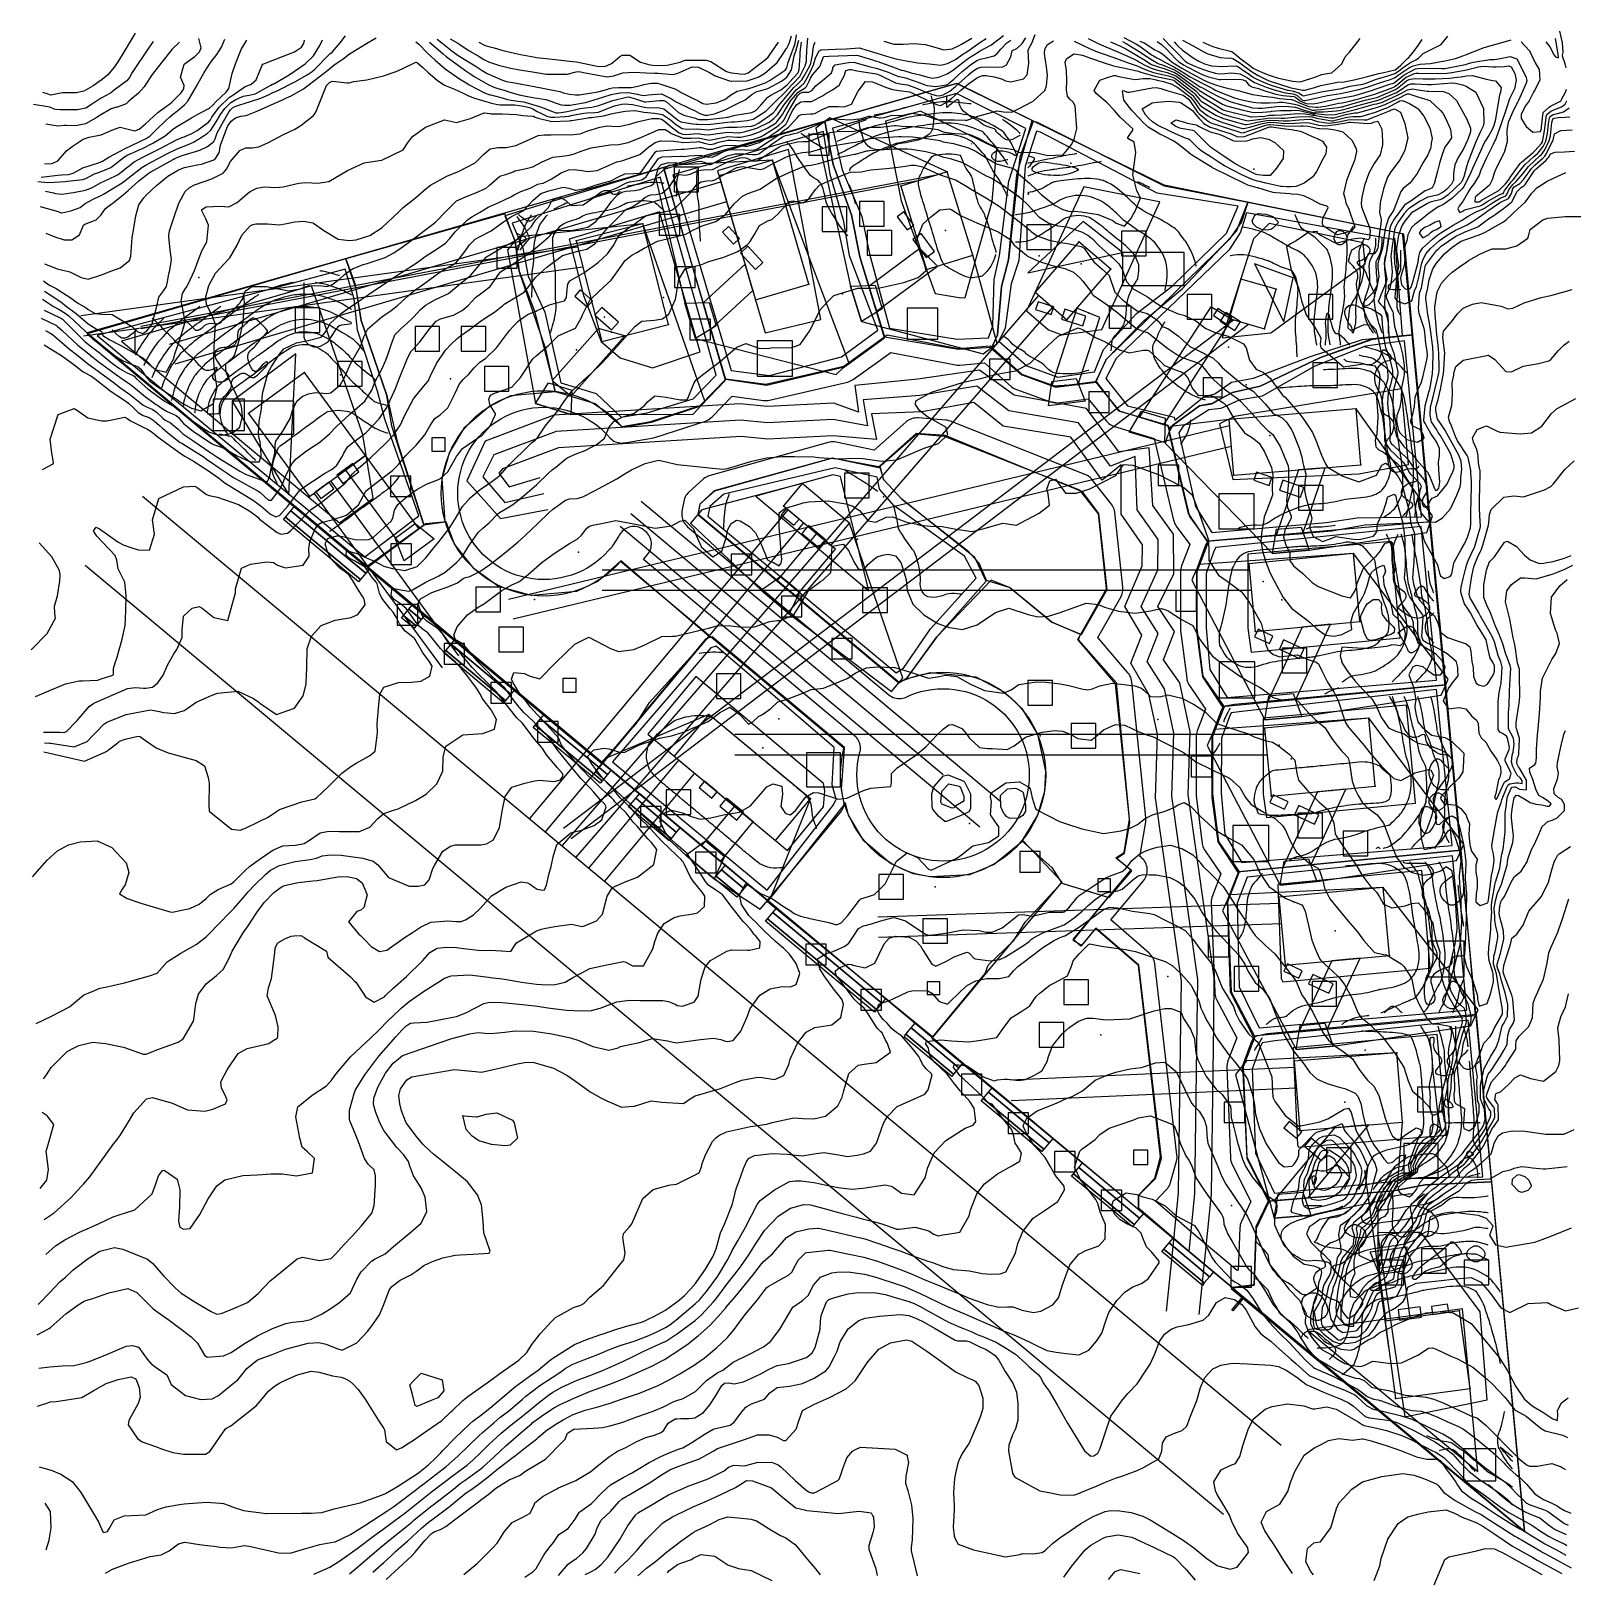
# Model space of a CAD drawing. Header units: feet. Extents: x 1318179 to 1318934, y 422542 to 423299.
import ezdxf

# ---------------------------------------------------------------- set-up
doc = ezdxf.new("R2010")
doc.units = ezdxf.units.FT
for name, color, linetype in [('A-BLDG-OTLN', 3, 'CONTINUOUS'), ('C-DRNG-AREA', 150, 'CONTINUOUS'), ('C-LOD', 30, 'CONTINUOUS'), ('C-MISC', 7, 'CONTINUOUS'), ('C-PROP', 6, 'CONTINUOUS'), ('C-PVMT', 8, 'CONTINUOUS'), ('C-SWM', 92, 'CONTINUOUS'), ('C-TOPO-MAJR', 32, 'CONTINUOUS'), ('C-TOPO-SPOT', 7, 'CONTINUOUS'), ('C-UTIL', 4, 'CONTINUOUS'), ('L-PLNT-TREE', 90, 'CONTINUOUS'), ('V-PROP-LINE', 7, 'CONTINUOUS')]:
    doc.layers.add(name, color=color, linetype=linetype)

msp = doc.modelspace()

# ---------------------------------------------------------------- linework, layer by layer
at = {"layer": 'A-BLDG-OTLN'}
for points in [[(1318513.82, 423228.34), (1318531.58, 423167.98), (1318557.5, 423175.61), (1318539.74, 423235.97), (1318513.82, 423228.34)], [(1318602.29, 423223.34), (1318614.78, 423182.77), (1318637.33, 423189.71), (1318624.85, 423230.28), (1318602.29, 423223.34)], [(1318444.05, 423196.67), (1318456.62, 423147.64), (1318489.16, 423155.98), (1318476.58, 423205.01), (1318444.05, 423196.67)], [(1318667.78, 423171.76), (1318683.29, 423158.32), (1318704.59, 423182.89), (1318689.08, 423196.33), (1318667.78, 423171.76)], [(1318762.33, 423158.84), (1318779.54, 423153.82), (1318785.17, 423173.13), (1318767.97, 423178.15), (1318762.33, 423158.84)], [(1318314.11, 423072.14), (1318341.45, 423092.16), (1318311.81, 423132.64), (1318284.48, 423112.63), (1318314.11, 423072.14)], [(1318764.41, 423082.53), (1318826.46, 423087.62), (1318824.23, 423114.83), (1318762.18, 423109.74), (1318764.41, 423082.53)], [(1318545.1, 423067.67), (1318568.14, 423048.39), (1318577.23, 423059.25), (1318554.19, 423078.54), (1318545.1, 423067.67)], [(1318775.03, 423006.43), (1318826.03, 423011.35), (1318822.85, 423044.37), (1318771.85, 423039.46), (1318775.03, 423006.43)], [(1318491.92, 422945.76), (1318541.32, 422904.64), (1318558.24, 422924.97), (1318508.83, 422966.09), (1318491.92, 422945.76)], [(1318782.76, 422926.18), (1318833.49, 422931.07), (1318830.29, 422964.27), (1318779.56, 422959.38), (1318782.76, 422926.18)], [(1318789.6, 422843.93), (1318840.4, 422848.61), (1318837.34, 422881.8), (1318786.54, 422877.11), (1318789.6, 422843.93)], [(1318796.82, 422763.37), (1318846.8, 422767.47), (1318844.03, 422801.26), (1318794.05, 422797.16), (1318796.82, 422763.37)], [(1318874.57, 422675.52), (1318838.25, 422670.56), (1318843.4, 422632.78), (1318879.72, 422637.73), (1318874.57, 422675.52)]]:
    msp.add_lwpolyline(points, close=True, dxfattribs=at)
at = {"layer": 'C-DRNG-AREA'}
for points in [[(1318658.86, 423228.92), (1318666.36, 423255.42), (1318629.85, 423273.42), (1318565.35, 423254.92), (1318569.35, 423233.92), (1318578.35, 423209.42), (1318582.35, 423188.92), (1318594.35, 423149.92), (1318630.36, 423143.92), (1318646.86, 423144.92), (1318649.36, 423150.92), (1318651.36, 423174.42), (1318654.85, 423187.41), (1318658.86, 423228.92)], [(1318565.36, 423254.92), (1318486.86, 423231.42), (1318516.86, 423129.42), (1318536.85, 423126.42), (1318574.85, 423135.42), (1318594.36, 423149.43), (1318582.36, 423188.92), (1318578.36, 423209.43), (1318569.36, 423233.93), (1318565.36, 423254.92)], [(1318666.86, 423254.92), (1318660.36, 423237.42), (1318654.86, 423187.42), (1318651.36, 423174.42), (1318649.36, 423150.93), (1318646.36, 423144.43), (1318661.36, 423131.43), (1318677.86, 423125.43), (1318697.36, 423127.93), (1318702.36, 423138.92), (1318720.86, 423157.93), (1318739.36, 423173.43), (1318765.86, 423201.43), (1318771.36, 423215.43), (1318730.86, 423223.43), (1318668.86, 423254.43), (1318666.86, 423254.92)], [(1318486.86, 423232.42), (1318409.36, 423208.92), (1318414.36, 423196.43), (1318416.36, 423181.92), (1318423.86, 423162.43), (1318433.86, 423123.43), (1318453.36, 423117.43), (1318466.85, 423105.93), (1318480.85, 423108.43), (1318504.85, 423116.43), (1318516.85, 423128.93), (1318486.86, 423232.42)], [(1318356.86, 423098.92), (1318369.86, 423058.42), (1318380.36, 423059.92), (1318378.86, 423080.91), (1318382.36, 423093.41), (1318389.86, 423105.92), (1318401.36, 423115.92), (1318412.36, 423121.42), (1318433.86, 423123.42), (1318429.36, 423143.92), (1318416.36, 423181.92), (1318414.36, 423196.42), (1318409.36, 423209.92), (1318331.86, 423187.92), (1318336.36, 423175.42), (1318339.36, 423157.91), (1318351.86, 423121.41), (1318356.86, 423098.92)], [(1318697.36, 423128.42), (1318708.36, 423113.92), (1318732.36, 423106.92), (1318732.86, 423105.42), (1318747.85, 423116.42), (1318753.85, 423117.42), (1318763.85, 423122.92), (1318777.35, 423125.92), (1318806.85, 423139.92), (1318832.35, 423148.92), (1318851.84, 423150.92), (1318847.34, 423199.92), (1318771.35, 423215.42), (1318768.35, 423205.92), (1318762.35, 423197.43), (1318702.35, 423138.93), (1318697.36, 423128.42)], [(1318331.86, 423187.92), (1318205.86, 423151.42), (1318341.86, 423037.92), (1318369.85, 423058.42), (1318354.36, 423106.42), (1318351.85, 423121.42), (1318339.35, 423157.92), (1318336.86, 423173.42), (1318331.86, 423187.92)], [(1318734.86, 423106.92), (1318732.86, 423103.42), (1318742.36, 423063.92), (1318751.35, 423050.42), (1318812.35, 423055.42), (1318828.35, 423058.42), (1318860.36, 423059.92), (1318851.86, 423150.93), (1318832.36, 423148.93), (1318806.86, 423139.93), (1318777.36, 423125.93), (1318763.86, 423122.93), (1318753.86, 423117.43), (1318747.87, 423116.43), (1318734.86, 423106.92)], [(1318568.86, 423090.92), (1318511.36, 423074.92), (1318504.36, 423068.42), (1318503.36, 423063.42), (1318601.36, 422981.42), (1318605.36, 422983.93), (1318619.86, 423003.92), (1318643.86, 423030.92), (1318638.36, 423042.42), (1318602.86, 423070.92), (1318593.86, 423080.42), (1318592.36, 423086.42), (1318568.86, 423090.92)], [(1318370.86, 423058.92), (1318342.36, 423037.42), (1318456.35, 422942.43), (1318473.36, 422961.43), (1318479.86, 422971.93), (1318508.86, 423003.93), (1318465.86, 423040.93), (1318454.85, 423030.93), (1318444.35, 423025.93), (1318422.35, 423023.93), (1318406.36, 423028.43), (1318394.35, 423036.93), (1318384.85, 423048.94), (1318380.85, 423059.93), (1318370.86, 423058.92)], [(1318860.36, 423059.92), (1318751.85, 423050.42), (1318750.85, 423048.42), (1318746.35, 423036.41), (1318746.35, 423006.41), (1318749.35, 422984.42), (1318758.84, 422969.92), (1318867.84, 422980.42), (1318860.36, 423059.92)], [(1318646.36, 423031.42), (1318619.86, 423003.92), (1318604.86, 422983.42), (1318616.86, 422986.42), (1318638.86, 422984.42), (1318652.85, 422976.92), (1318661.35, 422968.93), (1318668.85, 422956.42), (1318672.85, 422938.42), (1318672.35, 422928.43), (1318668.85, 422916.93), (1318661.35, 422904.42), (1318675.85, 422891.43), (1318680.85, 422883.93), (1318703.85, 422876.93), (1318714.85, 422889.93), (1318707.35, 422895.93), (1318711.35, 422898.43), (1318713.85, 422913.43), (1318707.35, 422981.43), (1318688.85, 423002.44), (1318689.85, 423004.93), (1318675.85, 423010.93), (1318655.35, 423027.93), (1318646.36, 423031.42)], [(1318507.36, 423002.92), (1318456.85, 422942.42), (1318537.35, 422875.42), (1318573.35, 422918.92), (1318574.85, 422921.91), (1318573.35, 422929.42), (1318574.84, 422949.91), (1318510.35, 423003.91), (1318507.36, 423002.92)], [(1318867.86, 422980.42), (1318764.85, 422970.92), (1318759.35, 422969.92), (1318758.35, 422967.92), (1318753.85, 422955.91), (1318753.85, 422925.41), (1318756.85, 422903.91), (1318766.35, 422889.42), (1318875.34, 422899.92), (1318867.86, 422980.42)], [(1318575.36, 422922.92), (1318537.36, 422874.92), (1318617.86, 422808.92), (1318643.36, 422839.92), (1318644.86, 422843.92), (1318657.36, 422855.92), (1318662.86, 422864.92), (1318680.86, 422884.42), (1318661.86, 422904.43), (1318647.86, 422892.93), (1318635.86, 422887.93), (1318616.85, 422886.93), (1318608.36, 422888.42), (1318597.36, 422893.42), (1318584.36, 422904.42), (1318576.86, 422916.93), (1318575.36, 422922.92)], [(1318875.36, 422899.92), (1318766.85, 422889.42), (1318761.35, 422875.42), (1318762.85, 422830.92), (1318773.85, 422809.42), (1318882.35, 422819.42), (1318875.36, 422899.92)], [(1318680.36, 422883.92), (1318617.36, 422808.42), (1318730.86, 422714.42), (1318718.36, 422725.42), (1318718.36, 422731.92), (1318726.35, 422739.92), (1318729.35, 422749.92), (1318718.35, 422843.92), (1318697.35, 422861.92), (1318690.35, 422853.42), (1318686.35, 422855.92), (1318703.35, 422876.92), (1318680.36, 422883.92)], [(1318882.86, 422819.92), (1318780.86, 422810.42), (1318774.36, 422808.92), (1318772.86, 422805.93), (1318768.86, 422794.93), (1318770.86, 422749.93), (1318781.36, 422728.93), (1318842.36, 422733.93), (1318857.86, 422736.93), (1318890.35, 422738.43), (1318882.86, 422819.92)], [(1318774.36, 422687.92), (1318763.36, 422686.42), (1318906.36, 422567.92), (1318890.36, 422738.42), (1318857.86, 422736.92), (1318842.36, 422733.92), (1318781.37, 422728.92), (1318775.36, 422716.42), (1318774.36, 422687.92)]]:
    msp.add_lwpolyline(points, close=True, dxfattribs=at)
at = {"layer": 'C-LOD'}
for points in [[(1318560.93, 423251.65), (1318577.87, 423174.6), (1318583.16, 423157.39), (1318642.44, 423141.65), (1318649.27, 423146.71), (1318637.33, 423189.71), (1318624.85, 423230.28), (1318567.76, 423256.71), (1318565.35, 423254.92), (1318562.14, 423252.54), (1318560.93, 423251.65)], [(1318482.8, 423227.71), (1318497.12, 423166.41), (1318502.2, 423149.14), (1318570.8, 423131.71), (1318571.9, 423132.72), (1318574.85, 423135.42), (1318577.06, 423137.45), (1318539.74, 423235.97), (1318489.07, 423233.45), (1318482.8, 423227.71)], [(1318410.72, 423192.31), (1318424.33, 423117.47), (1318441.53, 423112.17), (1318501.21, 423112.31), (1318504.85, 423116.43), (1318506.84, 423118.68), (1318476.58, 423205.01), (1318416.35, 423198.67), (1318411.71, 423193.43), (1318410.72, 423192.31)], [(1318710.35, 423191.06), (1318691.21, 423206.1), (1318664.27, 423181.12), (1318710.35, 423191.06)], [(1318788.9, 423157.32), (1318793.43, 423178.76), (1318774.65, 423185.59), (1318788.9, 423157.32)], [(1318276.48, 423118.63), (1318304.15, 423072.95), (1318307.55, 423141.69), (1318276.48, 423118.63)], [(1318731.08, 423098.22), (1318783.39, 423044.52), (1318801.33, 423045.99), (1318858.58, 423054.72), (1318859.06, 423056.14), (1318861.32, 423062.76), (1318824.23, 423114.83), (1318762.18, 423109.74), (1318733.82, 423106.26), (1318731.08, 423098.22)], [(1318499.83, 423059.21), (1318534.19, 423026.55), (1318547.99, 423015), (1318597.83, 422977.21), (1318601.36, 422981.42), (1318603.29, 422983.73), (1318577.23, 423059.25), (1318554.19, 423078.54), (1318505.29, 423065.72), (1318500.79, 423060.36), (1318499.83, 423059.21)], [(1318744.05, 423031.42), (1318779.73, 422963.39), (1318797.64, 422965.12), (1318865.54, 422975.43), (1318867.84, 422980.42), (1318869.1, 422983.15), (1318822.85, 423044.37), (1318747.6, 423039.14), (1318744.67, 423032.78), (1318744.05, 423031.42)], [(1318453.34, 422938.19), (1318497.49, 422897.54), (1318511.33, 422886.02), (1318533.83, 422871.19), (1318534.79, 422872.35), (1318539.27, 422877.73), (1318558.24, 422924.97), (1318508.83, 422966.09), (1318458.77, 422944.73), (1318453.34, 422938.19)], [(1318751.55, 422950.92), (1318787.16, 422882.88), (1318805.08, 422884.61), (1318873.04, 422894.92), (1318873.67, 422896.28), (1318876.6, 422902.64), (1318830.29, 422964.27), (1318755.11, 422958.64), (1318753.85, 422955.91), (1318751.55, 422950.92)], [(1318759.04, 422870.43), (1318795.03, 422802.83), (1318812.95, 422804.49), (1318880.04, 422814.43), (1318880.67, 422815.79), (1318883.61, 422822.14), (1318837.34, 422881.8), (1318762.61, 422878.15), (1318761.35, 422875.42), (1318759.04, 422870.43)], [(1318765.35, 422790.7), (1318784.19, 422720.64), (1318802.13, 422722.11), (1318838.84, 422729.7), (1318839.8, 422730.85), (1318844.27, 422736.24), (1318846.8, 422767.47), (1318844.03, 422801.26), (1318770.78, 422797.24), (1318765.35, 422790.7)], [(1318847.88, 422623.84), (1318887.99, 422632.1), (1318884.56, 422675.09), (1318855.76, 422713.83), (1318834.55, 422713.56), (1318847.88, 422623.84)]]:
    msp.add_lwpolyline(points, close=True, dxfattribs=at)
at = {"layer": 'C-MISC'}
for points in [[(1318232.89, 423072.4), (1318787.6, 422610.1)], [(1318204.89, 423038.81), (1318759.6, 422576.5)]]:
    msp.add_lwpolyline(points, dxfattribs=at)
for points in [[(1318305.06, 423065.28), (1318341.65, 423034.79), (1318339.09, 423031.72), (1318302.5, 423062.21), (1318305.06, 423065.28)], [(1318362.54, 423017.39), (1318368.66, 423012.28), (1318366.1, 423009.21), (1318359.98, 423014.31), (1318362.54, 423017.39)], [(1318383.15, 423000.2), (1318412.29, 422975.92), (1318409.73, 422972.85), (1318380.59, 422997.13), (1318383.15, 423000.2)], [(1318426.77, 422963.86), (1318459.32, 422936.72), (1318456.76, 422933.65), (1318424.2, 422960.78), (1318426.77, 422963.86)], [(1318473.15, 422925.2), (1318492.93, 422908.71), (1318490.37, 422905.64), (1318470.59, 422922.12), (1318473.15, 422925.2)], [(1318514.95, 422890.36), (1318525.88, 422881.25), (1318523.32, 422878.18), (1318512.39, 422887.29), (1318514.95, 422890.36)], [(1318539.98, 422869.51), (1318592.99, 422825.32), (1318590.43, 422822.25), (1318537.41, 422866.43), (1318539.98, 422869.51)], [(1318607.41, 422813.31), (1318630.62, 422793.96), (1318628.06, 422790.89), (1318604.84, 422810.24), (1318607.41, 422813.31)], [(1318645.01, 422781.97), (1318674.6, 422757.3), (1318672.04, 422754.23), (1318642.44, 422778.9), (1318645.01, 422781.97)], [(1318688.99, 422745.32), (1318718.65, 422720.6), (1318716.09, 422717.52), (1318686.43, 422742.24), (1318688.99, 422745.32)], [(1318733.04, 422708.6), (1318752.76, 422692.17), (1318750.2, 422689.09), (1318730.48, 422705.53), (1318733.04, 422708.6)], [(1318767.17, 422680.16), (1318767.59, 422679.81), (1318765.03, 422676.73), (1318764.61, 422677.08), (1318767.17, 422680.16)]]:
    msp.add_lwpolyline(points, close=True, dxfattribs=at)
at = {"layer": 'C-PROP'}
for points in [[(1318654.91, 423225.85), (1318663.26, 423251.5), (1318629.45, 423268.44), (1318569.06, 423251.57), (1318573.67, 423231.39), (1318583.29, 423208.6), (1318587.13, 423190.4), (1318596.84, 423154.26), (1318629.81, 423148.89), (1318644.99, 423149.56), (1318647.13, 423155.4), (1318647.82, 423177.96), (1318650.32, 423189.53), (1318654.91, 423225.85)], [(1318633.63, 423169.17), (1318646.86, 423215.91), (1318649.05, 423241.66), (1318611.93, 423259.96), (1318594.92, 423255.08), (1318602.51, 423216.17), (1318619.05, 423171.15), (1318631.67, 423169.05), (1318633.63, 423169.17)], [(1318564.71, 423249.96), (1318491.2, 423228.95), (1318519.58, 423133.62), (1318538.34, 423131.2), (1318573.34, 423140.19), (1318591.04, 423153.16), (1318577.38, 423189.41), (1318574.54, 423206.2), (1318567.97, 423229.12), (1318564.71, 423249.96)], [(1318668.45, 423250.18), (1318662.84, 423233.08), (1318659.85, 423187.16), (1318656.16, 423175.8), (1318653.17, 423154.17), (1318650, 423147.85), (1318663.7, 423135.84), (1318678.86, 423130.33), (1318696.74, 423132.89), (1318701.09, 423143.76), (1318717.14, 423161.27), (1318734.51, 423174.62), (1318760.97, 423200.4), (1318766.67, 423213.7), (1318727.2, 423220.02), (1318670.34, 423249.65), (1318668.45, 423250.18)], [(1318547.6, 423241.26), (1318513.07, 423230.92), (1318536.28, 423151.98), (1318563.39, 423158.4), (1318547.6, 423241.26)], [(1318485.01, 423227.78), (1318412.87, 423205.36), (1318418.17, 423193.19), (1318420.76, 423179.55), (1318428.84, 423162.01), (1318436.62, 423127.59), (1318453.89, 423122.4), (1318466.03, 423110.86), (1318478.8, 423112.99), (1318501.17, 423119.81), (1318512.42, 423131.24), (1318485.01, 423227.78)], [(1318691.46, 423223.05), (1318663.56, 423162.6), (1318674.24, 423153.34), (1318680.7, 423151), (1318700.19, 423153.5), (1318728.46, 423215.68), (1318728.25, 423215.79), (1318691.46, 423223.05)], [(1318484.77, 423210.89), (1318440.67, 423197.52), (1318447.71, 423170.04), (1318456.28, 423147.78), (1318465.64, 423139.8), (1318481.38, 423134.96), (1318504.54, 423142.68), (1318484.77, 423210.89)], [(1318702.2, 423129.66), (1318712.69, 423116.42), (1318735.43, 423110.86), (1318735.83, 423109.45), (1318750.08, 423120.9), (1318755.27, 423122.22), (1318763.43, 423127.9), (1318774.2, 423129.81), (1318801.88, 423140.47), (1318827.35, 423148.63), (1318846.85, 423150.58), (1318843.14, 423197.21), (1318770.69, 423210.46), (1318767.83, 423200.95), (1318762.32, 423192.43), (1318707.32, 423139.42), (1318702.2, 423129.66)], [(1318710.35, 423191.06), (1318691.21, 423206.1), (1318664.27, 423181.12), (1318710.35, 423191.06)], [(1318758.9, 423149.43), (1318782.66, 423151.86), (1318828.58, 423185.54), (1318827.64, 423195.78), (1318781.72, 423205.14), (1318774.16, 423197.77), (1318758.9, 423149.43)], [(1318710.35, 423175.06), (1318740.35, 423175.06), (1318740.35, 423191.06), (1318710.35, 423191.06), (1318710.35, 423175.06)], [(1318331.63, 423182.93), (1318210.79, 423150.62), (1318341.19, 423042.88), (1318367.43, 423062.79), (1318350.82, 423109.95), (1318347.28, 423123.45), (1318337.58, 423153.25), (1318335.97, 423168.5), (1318331.63, 423182.93)], [(1318788.9, 423157.32), (1318793.43, 423178.76), (1318774.65, 423185.59), (1318788.9, 423157.32)], [(1318315.23, 423174.78), (1318222.53, 423147.92), (1318328.73, 423059.3), (1318345.21, 423071.36), (1318340.22, 423102.29), (1318315.23, 423174.78)], [(1318536.52, 423126.88), (1318574.5, 423135.77), (1318595.66, 423150.89), (1318630.4, 423144.23), (1318645.79, 423145.53), (1318661.36, 423131.84), (1318677.97, 423125.83), (1318696.96, 423128.25), (1318708.71, 423114), (1318732.48, 423106.69), (1318742.99, 423062.49), (1318752.13, 423049.98), (1318746.59, 423035.57), (1318746.59, 423007.93), (1318749.55, 422984.65), (1318759.81, 422969.72), (1318754.19, 422955.22), (1318754.19, 422927.37), (1318757.15, 422904.12), (1318767.2, 422889.38), (1318761.57, 422874.75), (1318763.27, 422830.95), (1318774.81, 422809.03), (1318769.18, 422794.4), (1318770.88, 422750.39), (1318781.79, 422728.99), (1318775.53, 422715.66), (1318774.48, 422688.27), (1318763.84, 422686.84), (1318741.07, 422705.82), (1318718.2, 422725.49), (1318718.16, 422731.91), (1318726.05, 422740.15), (1318728.92, 422750.57), (1318718.09, 422843.69), (1318697.23, 422861.75), (1318690.05, 422853.16), (1318686.22, 422856.36), (1318714.42, 422890.14), (1318707.08, 422896.27), (1318711.07, 422898.75), (1318713.73, 422915.06), (1318706.96, 422981.02), (1318688.53, 423002.61), (1318702.53, 423027.15), (1318698.57, 423063.72), (1318689.49, 423075.3), (1318623.55, 423101.44), (1318610.09, 423102.49), (1318591.52, 423086.11), (1318569.08, 423090.87), (1318511.58, 423074.81), (1318504.41, 423068.4), (1318503.54, 423063.64), (1318601.57, 422981.77), (1318603.79, 422982.77), (1318606.85, 422983.93), (1318609.98, 422984.88), (1318613.17, 422985.62), (1318616.39, 422986.15), (1318619.65, 422986.47), (1318622.92, 422986.58), (1318626.19, 422986.47), (1318629.45, 422986.15), (1318632.68, 422985.62), (1318635.86, 422984.88), (1318638.99, 422983.93), (1318642.06, 422982.77), (1318645.04, 422981.42), (1318647.92, 422979.88), (1318650.7, 422978.15), (1318653.36, 422976.25), (1318655.89, 422974.17), (1318658.28, 422971.94), (1318660.51, 422969.55), (1318662.59, 422967.02), (1318664.49, 422964.36), (1318666.22, 422961.58), (1318667.76, 422958.7), (1318669.12, 422955.71), (1318670.27, 422952.65), (1318671.22, 422949.52), (1318671.96, 422946.34), (1318672.49, 422943.11), (1318672.81, 422939.85), (1318672.92, 422936.58), (1318672.81, 422933.31), (1318672.49, 422930.05), (1318671.96, 422926.83), (1318671.22, 422923.64), (1318670.27, 422920.51), (1318669.12, 422917.45), (1318667.76, 422914.47), (1318666.22, 422911.58), (1318664.49, 422908.8), (1318662.59, 422906.14), (1318660.51, 422903.61), (1318658.28, 422901.23), (1318655.89, 422898.99), (1318653.36, 422896.91), (1318650.7, 422895.01), (1318647.92, 422893.28), (1318645.04, 422891.74), (1318642.06, 422890.39), (1318638.99, 422889.23), (1318635.86, 422888.28), (1318632.68, 422887.54), (1318629.45, 422887.01), (1318626.19, 422886.69), (1318622.92, 422886.58), (1318619.65, 422886.69), (1318616.39, 422887.01), (1318613.17, 422887.54), (1318609.98, 422888.28), (1318606.85, 422889.23), (1318603.79, 422890.39), (1318600.81, 422891.74), (1318597.92, 422893.28), (1318595.14, 422895.01), (1318592.48, 422896.91), (1318589.95, 422898.99), (1318587.57, 422901.23), (1318585.33, 422903.61), (1318583.25, 422906.14), (1318581.35, 422908.8), (1318579.62, 422911.58), (1318578.08, 422914.47), (1318576.73, 422917.45), (1318575.57, 422920.51), (1318574.62, 422923.64), (1318573.88, 422926.83), (1318573.35, 422930.05), (1318573.03, 422933.31), (1318572.92, 422936.58), (1318573.03, 422939.85), (1318573.35, 422943.11), (1318573.88, 422946.34), (1318574.62, 422949.52), (1318574.63, 422949.55), (1318465.75, 423040.47), (1318463.77, 423038.37), (1318461.38, 423036.13), (1318458.86, 423034.05), (1318456.2, 423032.15), (1318453.42, 423030.42), (1318450.53, 423028.88), (1318447.55, 423027.53), (1318444.49, 423026.38), (1318441.36, 423025.43), (1318438.17, 423024.68), (1318434.94, 423024.15), (1318431.69, 423023.83), (1318428.42, 423023.72), (1318425.15, 423023.83), (1318421.89, 423024.15), (1318418.66, 423024.68), (1318415.48, 423025.43), (1318412.35, 423026.38), (1318409.28, 423027.53), (1318406.3, 423028.88), (1318403.42, 423030.42), (1318400.64, 423032.15), (1318397.98, 423034.05), (1318395.45, 423036.13), (1318393.06, 423038.37), (1318390.83, 423040.75), (1318388.75, 423043.28), (1318386.84, 423045.94), (1318385.12, 423048.72), (1318383.57, 423051.61), (1318382.22, 423054.59), (1318381.07, 423057.65), (1318380.12, 423060.78), (1318379.38, 423063.97), (1318378.85, 423067.2), (1318378.52, 423070.45), (1318378.42, 423073.72), (1318378.52, 423076.99), (1318378.85, 423080.25), (1318379.38, 423083.48), (1318380.12, 423086.66), (1318381.07, 423089.79), (1318382.22, 423092.86), (1318383.57, 423095.84), (1318385.12, 423098.72), (1318386.84, 423101.5), (1318388.75, 423104.16), (1318390.83, 423106.69), (1318393.06, 423109.08), (1318395.45, 423111.31), (1318397.98, 423113.39), (1318400.64, 423115.3), (1318403.42, 423117.02), (1318406.3, 423118.57), (1318409.28, 423119.92), (1318412.35, 423121.07), (1318415.48, 423122.02), (1318418.66, 423122.76), (1318421.89, 423123.29), (1318425.15, 423123.61), (1318428.42, 423123.72), (1318431.69, 423123.61), (1318434.94, 423123.29), (1318438.17, 423122.76), (1318441.36, 423122.02), (1318444.49, 423121.07), (1318447.55, 423119.92), (1318450.53, 423118.57), (1318453.42, 423117.02), (1318456.2, 423115.3), (1318458.86, 423113.39), (1318461.38, 423111.31), (1318463.77, 423109.08), (1318466.01, 423106.69), (1318466.37, 423106.25), (1318480.44, 423108.73), (1318504.6, 423116.57), (1318517.24, 423129.49), (1318536.52, 423126.88)], [(1318276.48, 423118.63), (1318304.15, 423072.95), (1318307.55, 423141.69), (1318276.48, 423118.63)], [(1318739.83, 423106.39), (1318737.85, 423103.26), (1318745.97, 423067.37), (1318753.92, 423054.72), (1318809.62, 423059.61), (1318824.71, 423061.85), (1318855.95, 423062.28), (1318847.77, 423148.05), (1318828.71, 423145.51), (1318804.13, 423135.74), (1318778.33, 423121.02), (1318767.13, 423119.15), (1318758.24, 423115.02), (1318752.47, 423114.47), (1318739.83, 423106.39)], [(1318276.48, 423102.63), (1318306.48, 423102.63), (1318306.48, 423118.63), (1318276.48, 423118.63), (1318276.48, 423102.63)], [(1318757.55, 423107.67), (1318764.1, 423080.44), (1318825.45, 423083.31), (1318849.71, 423087.86), (1318846.27, 423124.72), (1318764.9, 423111.16), (1318757.55, 423107.67)], [(1318609.86, 423102.92), (1318591.86, 423086.92), (1318593.86, 423080.42), (1318602.86, 423070.92), (1318634.86, 423045.92), (1318640.36, 423039.92), (1318643.86, 423031.42), (1318655.36, 423027.92), (1318675.86, 423010.92), (1318690.36, 423004.92), (1318702.86, 423026.92), (1318698.86, 423063.92), (1318690.86, 423074.42), (1318623.86, 423101.92), (1318609.86, 423102.92)], [(1318570.34, 423086.15), (1318516.1, 423073.33), (1318509.24, 423067.35), (1318508.3, 423062.66), (1318599.97, 422986.23), (1318603.67, 422988.63), (1318616.7, 423007.8), (1318639.11, 423032.48), (1318633.42, 423043.2), (1318599.14, 423067.58), (1318591.85, 423075.84), (1318590.83, 423081.66), (1318570.34, 423086.15)], [(1318569.19, 423082.71), (1318531.73, 423072.29), (1318586.8, 423026.21), (1318572.85, 423082.01), (1318569.19, 423082.71)], [(1318855.93, 423057.59), (1318755.77, 423047.32), (1318754.91, 423045.51), (1318751.07, 423034.76), (1318751.04, 423008.15), (1318752.94, 422987.89), (1318761.29, 422974.28), (1318863.4, 422982.72), (1318855.93, 423057.59)], [(1318841.18, 423050.21), (1318771.35, 423044.1), (1318771.35, 423008.11), (1318772.95, 422996.4), (1318845.59, 423003.39), (1318841.18, 423050.21)], [(1318509.67, 422998.49), (1318461.83, 422942.89), (1318537.2, 422880.42), (1318569.45, 422922.06), (1318570.75, 422924.78), (1318568.93, 422931.76), (1318569.84, 422949.89), (1318512.42, 422999.36), (1318509.67, 422998.49)], [(1318502.39, 422984.49), (1318479.02, 422956.49), (1318547.14, 422899.8), (1318564.71, 422921.03), (1318565.29, 422928.91), (1318564.59, 422932.42), (1318502.39, 422984.49)], [(1318863.34, 422978.27), (1318768.46, 422967.46), (1318763.31, 422966.87), (1318762.47, 422965.08), (1318758.64, 422954.49), (1318758.34, 422927.62), (1318760.15, 422907.67), (1318768.49, 422893.93), (1318870.94, 422902.28), (1318863.34, 422978.27)], [(1318848.68, 422970.62), (1318778.85, 422964.18), (1318778.85, 422927.15), (1318780.42, 422915.89), (1318853.12, 422922.89), (1318848.68, 422970.62)], [(1318871.14, 422897.23), (1318771.12, 422886.82), (1318766.17, 422874.07), (1318767.18, 422833.43), (1318776.94, 422813.35), (1318878.07, 422822), (1318871.14, 422897.23)], [(1318856.14, 422890.02), (1318786.1, 422883.25), (1318787.65, 422837.34), (1318788.4, 422835.87), (1318860.27, 422842.49), (1318856.14, 422890.02)], [(1318878.7, 422817.15), (1318784.61, 422807.12), (1318778.42, 422806.01), (1318777.09, 422803.26), (1318773.57, 422793.25), (1318775.21, 422752.41), (1318784.42, 422732.89), (1318839.95, 422738.32), (1318854.37, 422740.51), (1318885.95, 422740.81), (1318878.7, 422817.15)], [(1318863.68, 422810.1), (1318793.5, 422803.56), (1318795.6, 422756.36), (1318796.16, 422755.23), (1318868.18, 422761.13), (1318863.68, 422810.1)], [(1318847.88, 422623.84), (1318887.99, 422632.1), (1318884.56, 422675.09), (1318855.76, 422713.83), (1318834.55, 422713.56), (1318847.88, 422623.84)], [(1318876.08, 422676.56), (1318800.27, 422666.22), (1318883.52, 422597.24), (1318876.08, 422676.56)]]:
    msp.add_lwpolyline(points, close=True, dxfattribs=at)
for points in [[(1318616.92, 423267.54), (1318617.04, 423267.17), (1318617.27, 423266.43), (1318617.63, 423265.33), (1318618.1, 423263.86), (1318618.42, 423262.39), (1318618.59, 423260.91), (1318618.59, 423259.44), (1318618.44, 423257.97), (1318618.31, 423256.5), (1318618.18, 423255.03), (1318618.06, 423253.56), (1318617.95, 423252.08), (1318617.57, 423250.76), (1318616.9, 423249.59), (1318615.95, 423248.56), (1318614.72, 423247.69), (1318613.43, 423246.93), (1318612.08, 423246.3), (1318610.66, 423245.79), (1318609.17, 423245.4), (1318607.69, 423245.07), (1318606.2, 423244.78), (1318604.71, 423244.54), (1318603.23, 423244.35), (1318602.11, 423244.2), (1318601.36, 423244.1), (1318600.97, 423244.04), (1318600.95, 423244.02), (1318600.57, 423243.83), (1318599.83, 423243.46), (1318598.72, 423242.92), (1318597.26, 423242.2), (1318595.79, 423241.66), (1318594.31, 423241.29), (1318592.83, 423241.08), (1318591.35, 423241.05), (1318589.96, 423241.22), (1318588.69, 423241.57), (1318587.51, 423242.12), (1318586.44, 423242.87), (1318585.53, 423243.77), (1318584.79, 423244.81), (1318584.21, 423246), (1318583.8, 423247.34), (1318583.46, 423248.38), (1318583.2, 423249.12), (1318583.02, 423249.55), (1318582.92, 423249.68), (1318582.78, 423250.15), (1318582.61, 423250.95), (1318582.41, 423252.08), (1318582.17, 423253.56), (1318581.99, 423254.66), (1318581.87, 423255.4), (1318581.81, 423255.76)], [(1318660.41, 423248.12), (1318660.04, 423247.92), (1318659.3, 423247.51), (1318658.19, 423246.9), (1318656.7, 423246.09), (1318655.22, 423245.8), (1318653.75, 423246.02), (1318652.28, 423246.75), (1318650.82, 423248), (1318649.72, 423249.02), (1318648.98, 423249.81), (1318648.59, 423250.37), (1318648.57, 423250.7), (1318648.18, 423251.06), (1318647.42, 423251.44), (1318646.3, 423251.86), (1318644.82, 423252.31), (1318643.5, 423252.81), (1318642.36, 423253.39), (1318641.39, 423254.02), (1318640.59, 423254.72), (1318639.82, 423255.3), (1318639.08, 423255.76), (1318638.37, 423256.11), (1318637.68, 423256.34), (1318636.8, 423256.83), (1318635.73, 423257.56), (1318634.46, 423258.55), (1318633, 423259.79), (1318631.9, 423261.03), (1318631.16, 423262.28), (1318630.78, 423263.53), (1318630.75, 423264.78), (1318630.36, 423265.41), (1318629.6, 423265.41), (1318628.48, 423264.78), (1318627, 423263.53), (1318625.89, 423262.59), (1318625.15, 423261.96), (1318624.77, 423261.65), (1318624.77, 423261.65), (1318624.76, 423261.65), (1318624.76, 423261.65), (1318624.74, 423261.65), (1318624.73, 423261.65), (1318624.72, 423262.02), (1318624.71, 423262.75), (1318624.71, 423263.86), (1318624.71, 423265.33), (1318624.71, 423266.43), (1318624.71, 423267.17), (1318624.71, 423267.54)], [(1318559.73, 423249.08), (1318559.65, 423249), (1318559.5, 423248.85), (1318559.28, 423248.61), (1318558.98, 423248.3), (1318558.67, 423248.15), (1318558.37, 423248.15), (1318558.07, 423248.3), (1318557.77, 423248.61), (1318557.55, 423248.85), (1318557.4, 423249), (1318557.32, 423249.08)], [(1318636.64, 423243.97), (1318636.63, 423243.98), (1318636.62, 423243.99), (1318636.62, 423244), (1318636.63, 423244.02), (1318636.64, 423244.04), (1318636.65, 423244.05), (1318636.68, 423244.05), (1318636.71, 423244.04), (1318636.76, 423244.02), (1318636.78, 423244), (1318636.78, 423243.99), (1318636.76, 423243.98), (1318636.71, 423243.97), (1318636.68, 423243.96), (1318636.65, 423243.96), (1318636.64, 423243.97)], [(1318654.47, 423236.24), (1318654.1, 423236.15), (1318653.36, 423235.99), (1318652.24, 423235.75), (1318650.76, 423235.43), (1318649.49, 423235.38), (1318648.45, 423235.61), (1318647.62, 423236.13), (1318647.01, 423236.92), (1318646.71, 423237.68), (1318646.71, 423238.41), (1318647.01, 423239.11), (1318647.62, 423239.78), (1318648.45, 423240.25), (1318649.49, 423240.53), (1318650.76, 423240.62), (1318652.24, 423240.51), (1318653.62, 423240.28), (1318654.9, 423239.95), (1318656.06, 423239.5), (1318657.12, 423238.94), (1318657.92, 423238.52), (1318658.45, 423238.24), (1318658.72, 423238.1)], [(1318664.21, 423238.11), (1318664.46, 423238.06), (1318664.97, 423237.95), (1318665.72, 423237.79), (1318666.72, 423237.58), (1318667.22, 423237.11), (1318667.22, 423236.38), (1318666.72, 423235.38), (1318665.72, 423234.13), (1318664.97, 423233.19), (1318664.46, 423232.56), (1318664.21, 423232.25)], [(1318668.23, 423230.02), (1318666.94, 423230.56), (1318666.29, 423231.23), (1318666.29, 423232.02), (1318666.94, 423232.93), (1318668.23, 423233.96), (1318669.57, 423234.68), (1318670.96, 423235.08), (1318672.4, 423235.16), (1318673.89, 423234.92), (1318675.38, 423234.69), (1318676.86, 423234.48), (1318678.35, 423234.27), (1318679.84, 423234.08), (1318681.33, 423233.84), (1318682.82, 423233.54), (1318684.3, 423233.19), (1318685.79, 423232.79), (1318686.97, 423232.43), (1318687.85, 423232.13), (1318688.41, 423231.88), (1318688.67, 423231.68), (1318688.8, 423231.49), (1318688.8, 423231.3), (1318688.67, 423231.12), (1318688.41, 423230.95), (1318687.85, 423230.69), (1318686.97, 423230.35), (1318685.79, 423229.92), (1318684.3, 423229.41), (1318682.82, 423229.02), (1318681.33, 423228.75), (1318679.84, 423228.6), (1318678.35, 423228.57), (1318676.86, 423228.59), (1318675.38, 423228.66), (1318673.89, 423228.78), (1318672.4, 423228.95), (1318670.96, 423229.22), (1318669.57, 423229.57), (1318668.23, 423230.02)], [(1318465.52, 423220.92), (1318465.37, 423220.78), (1318465.06, 423220.5), (1318464.61, 423220.08), (1318464.01, 423219.52), (1318463.35, 423219.24), (1318462.63, 423219.24), (1318461.85, 423219.52), (1318461.01, 423220.08), (1318460.38, 423220.5), (1318459.96, 423220.78), (1318459.75, 423220.92)], [(1318664.21, 423220.08), (1318664.24, 423220.05), (1318664.3, 423219.99), (1318664.39, 423219.9), (1318664.52, 423219.78), (1318664.58, 423219.67), (1318664.58, 423219.57), (1318664.52, 423219.48), (1318664.39, 423219.39), (1318664.3, 423219.32), (1318664.24, 423219.28), (1318664.21, 423219.26)], [(1318425.29, 423209.42), (1318425.04, 423209.17), (1318424.54, 423208.67), (1318423.8, 423207.91), (1318422.8, 423206.9), (1318421.72, 423206.4), (1318420.56, 423206.4), (1318419.31, 423206.9), (1318417.98, 423207.91), (1318416.98, 423208.67), (1318416.32, 423209.17), (1318415.99, 423209.42)], [(1318416.65, 423192.17), (1318416.94, 423192.52), (1318417.53, 423193.21), (1318418.4, 423194.25), (1318419.56, 423195.63), (1318420.45, 423196.68), (1318421.06, 423197.4), (1318421.4, 423197.79), (1318421.46, 423197.84), (1318421.49, 423197.91), (1318421.49, 423197.98), (1318421.46, 423198.07), (1318421.4, 423198.16), (1318421.21, 423198.57), (1318420.89, 423199.29), (1318420.44, 423200.32), (1318419.86, 423201.66), (1318419.2, 423202.97), (1318418.45, 423204.25), (1318417.62, 423205.5), (1318416.7, 423206.71), (1318416.02, 423207.62), (1318415.56, 423208.23), (1318415.33, 423208.54)], [(1318498.8, 423208.31), (1318498.81, 423208.3), (1318498.82, 423208.29), (1318498.84, 423208.26), (1318498.86, 423208.24), (1318498.87, 423208.21), (1318498.87, 423208.19), (1318498.86, 423208.16), (1318498.84, 423208.14), (1318498.82, 423208.12), (1318498.81, 423208.11), (1318498.8, 423208.11)], [(1318814.84, 423195.35), (1318813.93, 423196.43), (1318813.48, 423197.56), (1318813.48, 423198.73), (1318813.93, 423199.95), (1318814.84, 423201.22), (1318815.8, 423201.85), (1318816.83, 423201.85), (1318817.93, 423201.22), (1318819.09, 423199.95), (1318819.66, 423198.73), (1318819.66, 423197.56), (1318819.09, 423196.43), (1318817.93, 423195.35), (1318816.83, 423194.81), (1318815.8, 423194.81), (1318814.84, 423195.35)], [(1318415.33, 423200.32), (1318415.68, 423200.17), (1318416.39, 423199.87), (1318417.44, 423199.42), (1318418.84, 423198.82), (1318419.55, 423198.12), (1318419.55, 423197.33), (1318418.84, 423196.44), (1318417.44, 423195.44), (1318416.39, 423194.7), (1318415.68, 423194.2), (1318415.33, 423193.95)], [(1318821.42, 423185.68), (1318820.95, 423186), (1318820.7, 423186.6), (1318820.68, 423187.48), (1318820.9, 423188.65), (1318821.34, 423190.09), (1318821.68, 423191.19), (1318821.91, 423191.93), (1318822.05, 423192.32), (1318822.08, 423192.36), (1318822.48, 423192.6), (1318823.24, 423193.05), (1318824.36, 423193.69), (1318825.85, 423194.54), (1318827.19, 423194.96), (1318828.39, 423194.94), (1318829.44, 423194.48), (1318830.35, 423193.6), (1318830.81, 423192.62), (1318830.81, 423191.56), (1318830.35, 423190.4), (1318829.44, 423189.16), (1318828.47, 423188.18), (1318827.44, 423187.46), (1318826.34, 423186.99), (1318825.19, 423186.78), (1318824.61, 423186.42), (1318824.61, 423185.9), (1318825.19, 423185.22), (1318826.34, 423184.39), (1318827.27, 423183.61), (1318827.97, 423182.89), (1318828.44, 423182.22), (1318828.68, 423181.6), (1318829.01, 423180.78), (1318829.41, 423179.75), (1318829.9, 423178.51), (1318830.48, 423177.07), (1318831.07, 423175.62), (1318831.7, 423174.17), (1318832.34, 423172.72), (1318833.01, 423171.28), (1318833.14, 423169.84), (1318832.73, 423168.41), (1318831.78, 423166.98), (1318830.3, 423165.57), (1318829.05, 423164.86), (1318828.02, 423164.86), (1318827.22, 423165.57), (1318826.65, 423166.98), (1318826.1, 423168.41), (1318825.6, 423169.84), (1318825.12, 423171.28), (1318824.67, 423172.72), (1318824.44, 423174.17), (1318824.41, 423175.62), (1318824.59, 423177.07), (1318824.99, 423178.51), (1318825.06, 423179.88), (1318824.83, 423181.17), (1318824.28, 423182.38), (1318823.42, 423183.51), (1318822.66, 423184.43), (1318821.99, 423185.16), (1318821.42, 423185.68)], [(1318845.9, 423172.87), (1318845.53, 423172.87), (1318844.79, 423172.87), (1318843.67, 423172.87), (1318842.19, 423172.86), (1318841.07, 423172.99), (1318840.33, 423173.24), (1318839.96, 423173.62), (1318839.96, 423174.13), (1318839.96, 423174.51), (1318839.96, 423174.77), (1318839.96, 423174.9), (1318839.96, 423174.9), (1318840.33, 423175.26), (1318841.07, 423175.98), (1318842.19, 423177.07), (1318843.67, 423178.51), (1318844.78, 423179.96), (1318845.53, 423181.41), (1318845.9, 423182.86), (1318845.9, 423184.3), (1318845.9, 423185.75), (1318845.89, 423187.2), (1318845.89, 423188.65), (1318845.89, 423190.09), (1318845.89, 423191.18), (1318845.89, 423191.9), (1318845.9, 423192.27), (1318845.9, 423192.27), (1318845.9, 423192.27), (1318845.9, 423192.27), (1318845.9, 423192.27)], [(1318334.71, 423156.28), (1318334.35, 423156.24), (1318333.61, 423156.16), (1318332.52, 423156.05), (1318331.05, 423155.89), (1318329.82, 423155.63), (1318328.82, 423155.26), (1318328.05, 423154.78), (1318327.52, 423154.19), (1318326.9, 423153.39), (1318326.18, 423152.37), (1318325.37, 423151.14), (1318324.47, 423149.7), (1318323.79, 423148.6), (1318323.33, 423147.84), (1318323.08, 423147.43), (1318323.05, 423147.36), (1318322.66, 423147.11), (1318321.91, 423146.7), (1318320.8, 423146.1), (1318319.34, 423145.33), (1318317.9, 423144.97), (1318316.48, 423145), (1318315.08, 423145.44), (1318313.71, 423146.28), (1318312.69, 423147.27), (1318312, 423148.41), (1318311.65, 423149.7), (1318311.65, 423151.14), (1318311.65, 423152.59), (1318311.65, 423154.03), (1318311.65, 423155.47), (1318311.65, 423156.91), (1318311.65, 423158.35), (1318311.65, 423159.8), (1318311.65, 423161.24), (1318311.65, 423162.68), (1318311.65, 423164.12), (1318311.65, 423165.57), (1318311.65, 423167.01), (1318311.65, 423168.45), (1318311.65, 423169.89), (1318311.65, 423171.34), (1318311.65, 423172.78), (1318311.65, 423174.22), (1318311.65, 423175.3), (1318311.65, 423176.02), (1318311.65, 423176.38)], [(1318252.71, 423159.08), (1318252.71, 423159.08), (1318252.71, 423159.08), (1318252.71, 423159.08), (1318252.71, 423159.08), (1318253.08, 423158.72), (1318253.81, 423157.99), (1318254.91, 423156.91), (1318256.37, 423155.47), (1318257.47, 423154.39), (1318258.2, 423153.67), (1318258.57, 423153.31), (1318258.57, 423153.31), (1318258.71, 423153.31), (1318258.99, 423153.31), (1318259.42, 423153.31), (1318259.98, 423153.31), (1318260.63, 423153.53), (1318261.36, 423153.97), (1318262.18, 423154.64), (1318263.08, 423155.52), (1318264.12, 423156.14), (1318265.3, 423156.48), (1318266.62, 423156.56), (1318268.09, 423156.36), (1318269.33, 423156.4), (1318270.34, 423156.67), (1318271.13, 423157.19), (1318271.7, 423157.94), (1318272.34, 423158.73), (1318273.08, 423159.55), (1318273.89, 423160.41), (1318274.79, 423161.29), (1318275.65, 423162.1), (1318276.48, 423162.82), (1318277.27, 423163.46), (1318278.02, 423164.01), (1318278.76, 423164.69), (1318279.5, 423165.49), (1318280.22, 423166.42), (1318280.93, 423167.47), (1318281.46, 423168.35), (1318281.82, 423169.07), (1318282, 423169.63), (1318282, 423170.02), (1318282, 423170.32), (1318282, 423170.52), (1318282, 423170.61)], [(1318822.43, 423151.74), (1318822.41, 423151.93), (1318822.37, 423152.31), (1318822.32, 423152.88), (1318822.24, 423153.64), (1318822.04, 423154.39), (1318821.7, 423155.11), (1318821.23, 423155.82), (1318820.62, 423156.5), (1318820.07, 423157.38), (1318819.57, 423158.44), (1318819.11, 423159.7), (1318818.71, 423161.15), (1318818.66, 423162.42), (1318818.96, 423163.53), (1318819.61, 423164.46), (1318820.62, 423165.22), (1318821.74, 423165.6), (1318822.98, 423165.6), (1318824.33, 423165.22), (1318825.8, 423164.46), (1318826.9, 423163.87), (1318827.65, 423163.45), (1318828.03, 423163.2), (1318828.05, 423163.12), (1318828.1, 423162.72), (1318828.19, 423162), (1318828.32, 423160.95), (1318828.48, 423159.58), (1318828.84, 423158.19), (1318829.39, 423156.78), (1318830.14, 423155.36), (1318831.09, 423153.91), (1318831.79, 423152.82), (1318832.27, 423152.1), (1318832.5, 423151.74)], [(1318264.43, 423112.55), (1318264.79, 423112.55), (1318265.53, 423112.55), (1318266.62, 423112.54), (1318268.09, 423112.54), (1318269.19, 423112.56), (1318269.92, 423112.61), (1318270.29, 423112.68), (1318270.29, 423112.78), (1318270.29, 423113.21), (1318270.31, 423113.98), (1318270.34, 423115.09), (1318270.37, 423116.53), (1318270.75, 423117.97), (1318271.48, 423119.41), (1318272.56, 423120.85), (1318273.99, 423122.3), (1318275.07, 423123.64), (1318275.78, 423124.88), (1318276.14, 423126.03), (1318276.14, 423127.08), (1318276.24, 423127.96), (1318276.44, 423128.68), (1318276.75, 423129.24), (1318277.15, 423129.64), (1318277.72, 423130.1), (1318278.45, 423130.65), (1318279.35, 423131.26), (1318280.41, 423131.95), (1318281.43, 423132.3), (1318282.42, 423132.3), (1318283.37, 423131.95), (1318284.28, 423131.26), (1318285.11, 423130.75), (1318285.84, 423130.4), (1318286.48, 423130.23), (1318287.03, 423130.23), (1318287.81, 423130.59), (1318288.82, 423131.31), (1318290.05, 423132.39), (1318291.52, 423133.84), (1318292.61, 423135.06), (1318293.35, 423136.07), (1318293.71, 423136.87), (1318293.71, 423137.45), (1318293.53, 423137.74), (1318293.16, 423137.74), (1318292.61, 423137.45), (1318291.88, 423136.87), (1318291.15, 423136.2), (1318290.42, 423135.44), (1318289.68, 423134.58), (1318288.95, 423133.64), (1318288.22, 423133.17), (1318287.48, 423133.17), (1318286.74, 423133.64), (1318285.99, 423134.58), (1318285.36, 423135.65), (1318284.83, 423136.84), (1318284.42, 423138.16), (1318284.11, 423139.6), (1318284.15, 423140.92), (1318284.52, 423142.1), (1318285.23, 423143.15), (1318286.28, 423144.07), (1318287.16, 423144.89), (1318287.86, 423145.61), (1318288.4, 423146.23), (1318288.76, 423146.75), (1318289.31, 423147.44), (1318290.04, 423148.29), (1318290.95, 423149.31), (1318292.06, 423150.49), (1318292.89, 423151.44), (1318293.44, 423152.16), (1318293.71, 423152.66), (1318293.71, 423152.92), (1318293.35, 423153.47), (1318292.61, 423154.32), (1318291.52, 423155.47), (1318290.05, 423156.91), (1318288.82, 423157.99), (1318287.81, 423158.72), (1318287.04, 423159.08), (1318286.49, 423159.08), (1318285.86, 423158.82), (1318285.12, 423158.31), (1318284.3, 423157.54), (1318283.38, 423156.52), (1318282.51, 423155.65), (1318281.69, 423154.93), (1318280.92, 423154.36), (1318280.2, 423153.94), (1318279.66, 423153.26), (1318279.29, 423152.33), (1318279.1, 423151.14), (1318279.09, 423149.7), (1318278.9, 423148.44), (1318278.52, 423147.36), (1318277.97, 423146.46), (1318277.24, 423145.74), (1318276.32, 423145.21), (1318275.23, 423144.87), (1318273.94, 423144.73), (1318272.48, 423144.78), (1318271.2, 423144.62), (1318270.1, 423144.26), (1318269.19, 423143.69), (1318268.45, 423142.92), (1318268.09, 423141.98), (1318268.09, 423140.88), (1318268.45, 423139.6), (1318269.19, 423138.16), (1318270.1, 423136.72), (1318271.2, 423135.28), (1318272.48, 423133.84), (1318273.94, 423132.39), (1318274.68, 423131.11), (1318274.68, 423129.99), (1318273.94, 423129.03), (1318272.48, 423128.22), (1318271.12, 423127.82), (1318269.87, 423127.82), (1318268.72, 423128.22), (1318267.67, 423129.03), (1318267.15, 423129.99), (1318267.15, 423131.11), (1318267.67, 423132.39), (1318268.72, 423133.84), (1318269.13, 423134.71), (1318268.92, 423135.02), (1318268.09, 423134.76), (1318266.62, 423133.94), (1318265.27, 423133.53), (1318264.04, 423133.53), (1318262.92, 423133.94), (1318261.92, 423134.76), (1318261.05, 423135.54), (1318260.32, 423136.26), (1318259.72, 423136.93), (1318259.26, 423137.54), (1318258.67, 423138.21), (1318257.96, 423138.93), (1318257.12, 423139.71), (1318256.15, 423140.53), (1318255.3, 423141.31), (1318254.57, 423142.03), (1318253.95, 423142.71), (1318253.46, 423143.33), (1318252.85, 423144.01), (1318252.13, 423144.73), (1318251.31, 423145.5), (1318250.37, 423146.31), (1318249.53, 423147.08), (1318248.8, 423147.81), (1318248.17, 423148.49), (1318247.65, 423149.13), (1318247.02, 423149.81), (1318246.31, 423150.53), (1318245.49, 423151.3), (1318244.58, 423152.1), (1318243.76, 423152.87), (1318243.03, 423153.59), (1318242.39, 423154.29), (1318241.83, 423154.94), (1318241.19, 423155.62), (1318240.48, 423156.35), (1318239.68, 423157.1), (1318238.8, 423157.89), (1318238.13, 423158.48), (1318237.69, 423158.88), (1318237.47, 423159.08)], [(1318809.14, 423145.95), (1318809.17, 423146.31), (1318809.25, 423147.03), (1318809.37, 423148.12), (1318809.52, 423149.57), (1318809.59, 423151.01), (1318809.59, 423152.46), (1318809.51, 423153.91), (1318809.34, 423155.36), (1318809.3, 423156.77), (1318809.36, 423158.16), (1318809.53, 423159.51), (1318809.82, 423160.83), (1318810.13, 423161.49), (1318810.46, 423161.49), (1318810.81, 423160.83), (1318811.19, 423159.51), (1318811.58, 423158.16), (1318811.97, 423156.77), (1318812.38, 423155.36), (1318812.8, 423153.91), (1318813.29, 423152.81), (1318813.85, 423152.06), (1318814.47, 423151.66), (1318815.16, 423151.61), (1318815.98, 423151.22), (1318816.93, 423150.5), (1318818.01, 423149.44), (1318819.23, 423148.04), (1318820.14, 423147), (1318820.74, 423146.3), (1318821.05, 423145.95)], [(1318229.28, 423141.77), (1318229.28, 423142.13), (1318229.28, 423142.85), (1318229.28, 423143.93), (1318229.28, 423145.37), (1318229.28, 423146.82), (1318229.28, 423148.26), (1318229.28, 423149.7), (1318229.28, 423151.14), (1318229.28, 423152.22), (1318229.28, 423152.95), (1318229.28, 423153.31)], [(1318854.56, 423087.12), (1318854.54, 423087.04), (1318854.51, 423086.89), (1318854.46, 423086.66), (1318854.4, 423086.35), (1318854.01, 423086.1), (1318853.28, 423085.9), (1318852.23, 423085.75), (1318850.84, 423085.66), (1318849.44, 423085.46), (1318848.02, 423085.14), (1318846.59, 423084.72), (1318845.14, 423084.19), (1318843.88, 423083.95), (1318842.81, 423084), (1318841.93, 423084.33), (1318841.23, 423084.96), (1318840.67, 423085.8), (1318840.24, 423086.85), (1318839.95, 423088.11), (1318839.79, 423089.59), (1318839.56, 423091.07), (1318839.25, 423092.55), (1318838.87, 423094.02), (1318838.41, 423095.5), (1318838.36, 423096.98), (1318838.74, 423098.46), (1318839.54, 423099.94), (1318840.75, 423101.41), (1318841.67, 423102.89), (1318842.29, 423104.37), (1318842.61, 423105.85), (1318842.64, 423107.33), (1318842.32, 423108.63), (1318841.64, 423109.75), (1318840.62, 423110.7), (1318839.24, 423111.47), (1318838.19, 423112.22), (1318837.48, 423112.96), (1318837.1, 423113.68), (1318837.06, 423114.39), (1318837.01, 423115.29), (1318836.96, 423116.39), (1318836.91, 423117.67), (1318836.86, 423119.15), (1318836.59, 423120.63), (1318836.1, 423122.11), (1318835.4, 423123.58), (1318834.47, 423125.06), (1318833.81, 423126.54), (1318833.39, 423128.02), (1318833.24, 423129.5), (1318833.34, 423130.97), (1318833.64, 423132.38), (1318834.15, 423133.71), (1318834.87, 423134.96), (1318835.79, 423136.14), (1318836.83, 423137.1), (1318838, 423137.84), (1318839.29, 423138.36), (1318840.69, 423138.66), (1318841.4, 423139.24), (1318841.4, 423140.12), (1318840.69, 423141.28), (1318839.29, 423142.73), (1318838.13, 423143.45), (1318837.24, 423143.45), (1318836.6, 423142.73), (1318836.21, 423141.28), (1318835.66, 423139.99), (1318834.93, 423138.86), (1318834.04, 423137.89), (1318832.97, 423137.08), (1318831.81, 423136.56), (1318830.56, 423136.34), (1318829.21, 423136.41), (1318827.76, 423136.77), (1318826.31, 423137.08), (1318824.86, 423137.33), (1318823.41, 423137.51), (1318821.96, 423137.64), (1318820.77, 423137.82), (1318819.85, 423138.04), (1318819.18, 423138.31), (1318818.78, 423138.63), (1318818.48, 423138.87), (1318818.28, 423139.02), (1318818.18, 423139.1)], [(1318742.78, 422704.39), (1318745.64, 422732.64), (1318746.76, 422815.67), (1318746.97, 422836.99), (1318734.35, 422926.27), (1318735.33, 422956.97), (1318730.72, 422978.59), (1318722.4, 422991.83), (1318727.74, 423005.52), (1318719.48, 423018.63), (1318727.63, 423036.44), (1318727.65, 423051.28), (1318717.46, 423065.77), (1318716.51, 423091.73), (1318704.43, 423087.03), (1318688.97, 423108.08), (1318654.9, 423113.97), (1318639.32, 423125.91), (1318611.57, 423121.44), (1318583.95, 423119.36), (1318586.12, 423106.68), (1318569.39, 423109.69), (1318537.41, 423108.06), (1318524.15, 423109.38), (1318434.41, 423103.86), (1318404.04, 423092.43), (1318398.61, 423081.71), (1318409.38, 423069.25), (1318428.42, 423073.72)], [(1318287.86, 423089.78), (1318287.86, 423089.78), (1318287.86, 423089.79), (1318287.86, 423089.8), (1318287.86, 423089.82), (1318287.86, 423089.83), (1318287.86, 423089.84), (1318287.86, 423089.85), (1318287.86, 423089.85), (1318287.49, 423090.21), (1318286.76, 423090.94), (1318285.66, 423092.02), (1318284.2, 423093.45), (1318283.11, 423094.54), (1318282.37, 423095.26), (1318282.01, 423095.62), (1318282, 423095.62), (1318281.64, 423095.98), (1318280.9, 423096.7), (1318279.81, 423097.78), (1318278.34, 423099.22), (1318277.25, 423100.3), (1318276.52, 423101.03), (1318276.15, 423101.39), (1318276.15, 423101.39), (1318275.78, 423101.46), (1318275.04, 423101.61), (1318273.94, 423101.82), (1318272.48, 423102.11), (1318271.38, 423102.33), (1318270.65, 423102.47), (1318270.28, 423102.54)], [(1318846.77, 423062.25), (1318846.9, 423062.42), (1318847.15, 423062.76), (1318847.52, 423063.26), (1318848.02, 423063.94), (1318848.64, 423064.65), (1318849.38, 423065.39), (1318850.25, 423066.16), (1318851.24, 423066.96), (1318851.74, 423067.71), (1318851.74, 423068.4), (1318851.24, 423069.05), (1318850.25, 423069.64), (1318849.3, 423070.31), (1318848.38, 423071.04), (1318847.5, 423071.86), (1318846.65, 423072.74), (1318846.23, 423073.69), (1318846.23, 423074.7), (1318846.65, 423075.76), (1318847.5, 423076.89), (1318848.49, 423077.82), (1318849.64, 423078.55), (1318850.94, 423079.08), (1318852.39, 423079.42), (1318853.47, 423079.67), (1318854.2, 423079.84), (1318854.56, 423079.92)], [(1318622.92, 422936.58), (1318470.71, 423063.69)], [(1318862.05, 423021.23), (1318861.91, 423021.4), (1318861.62, 423021.74), (1318861.19, 423022.24), (1318860.61, 423022.91), (1318859.96, 423023.79), (1318859.23, 423024.87), (1318858.44, 423026.16), (1318857.57, 423027.66), (1318856.61, 423028.41), (1318855.57, 423028.41), (1318854.43, 423027.66), (1318853.2, 423026.16), (1318852.59, 423024.98), (1318852.59, 423024.1), (1318853.2, 423023.54), (1318854.43, 423023.28), (1318855.66, 423022.78), (1318856.89, 423022.03), (1318858.12, 423021.03), (1318859.36, 423019.79), (1318859.98, 423018.52), (1318859.98, 423017.23), (1318859.36, 423015.91), (1318858.12, 423014.57), (1318856.84, 423013.61), (1318855.49, 423013.04), (1318854.1, 423012.85), (1318852.65, 423013.05), (1318851.21, 423013.47), (1318849.76, 423014.11), (1318848.31, 423014.97), (1318846.87, 423016.05), (1318845.76, 423016.88), (1318845, 423017.45), (1318844.57, 423017.76), (1318844.49, 423017.83), (1318844.45, 423017.9), (1318844.45, 423017.97), (1318844.49, 423018.05), (1318844.57, 423018.13), (1318844.95, 423018.54), (1318845.62, 423019.29), (1318846.59, 423020.38), (1318847.85, 423021.8), (1318848.48, 423023.1), (1318848.48, 423024.3), (1318847.85, 423025.4), (1318846.59, 423026.38), (1318845.51, 423027.25), (1318844.6, 423028), (1318843.87, 423028.63), (1318843.32, 423029.15), (1318842.89, 423029.91), (1318842.59, 423030.92), (1318842.4, 423032.17), (1318842.34, 423033.67), (1318842.26, 423035.17), (1318842.15, 423036.67), (1318842.01, 423038.17), (1318841.85, 423039.67), (1318841.75, 423041.17), (1318841.72, 423042.67), (1318841.75, 423044.17), (1318841.85, 423045.67), (1318842.09, 423047.17), (1318842.47, 423048.67), (1318843, 423050.17), (1318843.67, 423051.67), (1318844.17, 423052.8), (1318844.5, 423053.55), (1318844.67, 423053.92)], [(1318862.05, 423000.99), (1318861.79, 423001.29), (1318861.28, 423001.91), (1318860.5, 423002.84), (1318859.46, 423004.07), (1318858.69, 423005.37), (1318858.19, 423006.74), (1318857.96, 423008.17), (1318858, 423009.67), (1318858.28, 423011.02), (1318858.8, 423012.23), (1318859.56, 423013.28), (1318860.56, 423014.19), (1318861.31, 423014.87), (1318861.81, 423015.33), (1318862.05, 423015.55)], [(1318844.69, 423005.91), (1318844.69, 423005.92), (1318844.69, 423005.92), (1318844.69, 423005.92), (1318844.69, 423005.93), (1318844.69, 423005.93), (1318845.06, 423006.2), (1318845.78, 423006.72), (1318846.87, 423007.51), (1318848.31, 423008.56), (1318849.6, 423009.08), (1318850.71, 423009.08), (1318851.67, 423008.55), (1318852.46, 423007.5), (1318853.21, 423006.34), (1318853.91, 423005.06), (1318854.58, 423003.67), (1318855.21, 423002.17), (1318855.32, 423000.73), (1318854.93, 422999.34), (1318854.02, 422998.02), (1318852.61, 422996.74), (1318851.41, 422996.11), (1318850.45, 422996.11), (1318849.7, 422996.74), (1318849.18, 422998.02), (1318848.56, 422999.34), (1318847.84, 423000.73), (1318847.01, 423002.17), (1318846.09, 423003.66), (1318845.39, 423004.79), (1318844.93, 423005.54), (1318844.69, 423005.91)], [(1318869.56, 422945.59), (1318869.45, 422945.64), (1318869.24, 422945.72), (1318868.91, 422945.86), (1318868.49, 422946.03), (1318867.91, 422946.19), (1318867.19, 422946.33), (1318866.32, 422946.45), (1318865.3, 422946.56), (1318864.18, 422946.97), (1318862.97, 422947.68), (1318861.67, 422948.69), (1318860.27, 422950.01), (1318859.2, 422951.32), (1318858.48, 422952.64), (1318858.1, 422953.95), (1318858.05, 422955.26), (1318857.66, 422956.04), (1318856.91, 422956.28), (1318855.82, 422955.99), (1318854.37, 422955.17), (1318853.04, 422954.79), (1318851.82, 422954.85), (1318850.71, 422955.34), (1318849.72, 422956.27), (1318848.86, 422957.27), (1318848.14, 422958.33), (1318847.55, 422959.46), (1318847.1, 422960.64), (1318846.7, 422961.6), (1318846.36, 422962.31), (1318846.08, 422962.78), (1318845.86, 422963.01), (1318845.59, 422963.54), (1318845.26, 422964.37), (1318844.88, 422965.49), (1318844.45, 422966.91), (1318844.01, 422968.34), (1318843.56, 422969.76), (1318843.09, 422971.18), (1318842.62, 422972.6), (1318842.26, 422973.67), (1318842.02, 422974.38), (1318841.9, 422974.73)], [(1318869.56, 422929.23), (1318869.2, 422929.24), (1318868.47, 422929.24), (1318867.39, 422929.25), (1318865.94, 422929.26), (1318864.61, 422929.62), (1318863.38, 422930.33), (1318862.27, 422931.39), (1318861.26, 422932.8), (1318860.51, 422934.22), (1318860.02, 422935.63), (1318859.79, 422937.05), (1318859.82, 422938.47), (1318860.08, 422939.86), (1318860.58, 422941.21), (1318861.32, 422942.52), (1318862.3, 422943.79), (1318863.3, 422944.42), (1318864.33, 422944.42), (1318865.38, 422943.79), (1318866.44, 422942.52), (1318867.34, 422941.51), (1318868.06, 422940.77), (1318868.61, 422940.3), (1318868.99, 422940.1), (1318869.27, 422939.95), (1318869.46, 422939.85), (1318869.56, 422939.8)], [(1318861.74, 422919.99), (1318860.39, 422921.41), (1318859.71, 422922.83), (1318859.71, 422924.25), (1318860.39, 422925.67), (1318861.74, 422927.08), (1318863.12, 422927.79), (1318864.52, 422927.79), (1318865.94, 422927.08), (1318867.39, 422925.67), (1318868.11, 422924.25), (1318868.11, 422922.83), (1318867.39, 422921.41), (1318865.94, 422919.99), (1318864.52, 422919.28), (1318863.12, 422919.28), (1318861.74, 422919.99)], [(1318856.76, 422908.73), (1318855.95, 422910.1), (1318855.35, 422911.49), (1318854.97, 422912.89), (1318854.81, 422914.3), (1318854.86, 422915.72), (1318855.09, 422917.07), (1318855.49, 422918.34), (1318856.08, 422919.53), (1318856.84, 422920.65), (1318857.77, 422921.21), (1318858.87, 422921.21), (1318860.14, 422920.65), (1318861.58, 422919.53), (1318862.58, 422918.34), (1318863.15, 422917.07), (1318863.28, 422915.72), (1318862.97, 422914.3), (1318862.46, 422912.89), (1318861.74, 422911.49), (1318860.82, 422910.1), (1318859.69, 422908.73), (1318858.63, 422908.04), (1318857.66, 422908.04), (1318856.76, 422908.73)], [(1318869.56, 422903.48), (1318869.46, 422903.66), (1318869.27, 422904.04), (1318868.98, 422904.6), (1318868.59, 422905.35), (1318868.17, 422906.27), (1318867.7, 422907.36), (1318867.19, 422908.61), (1318866.65, 422910.04), (1318866.47, 422911.35), (1318866.66, 422912.55), (1318867.22, 422913.65), (1318868.16, 422914.63), (1318868.86, 422915.37), (1318869.32, 422915.86), (1318869.56, 422916.11)], [(1318834.14, 422900.79), (1318834.18, 422900.85), (1318834.27, 422900.96), (1318834.41, 422901.12), (1318834.58, 422901.34), (1318834.77, 422901.45), (1318834.97, 422901.45), (1318835.18, 422901.34), (1318835.41, 422901.12), (1318835.58, 422900.96), (1318835.69, 422900.85), (1318835.75, 422900.79)], [(1318876.59, 422848.38), (1318876.23, 422848.38), (1318875.51, 422848.37), (1318874.43, 422848.37), (1318872.99, 422848.36), (1318871.91, 422848.04), (1318871.18, 422847.42), (1318870.81, 422846.48), (1318870.8, 422845.23), (1318870.43, 422844.2), (1318869.71, 422843.38), (1318868.64, 422842.78), (1318867.21, 422842.39), (1318865.82, 422841.84), (1318864.48, 422841.13), (1318863.18, 422840.27), (1318861.92, 422839.24), (1318861.08, 422838.12), (1318860.65, 422836.9), (1318860.64, 422835.58), (1318861.05, 422834.17), (1318861.43, 422832.75), (1318861.81, 422831.34), (1318862.16, 422829.92), (1318862.5, 422828.51), (1318862.52, 422827.3), (1318862.23, 422826.3), (1318861.62, 422825.5), (1318860.69, 422824.91), (1318859.9, 422824.62), (1318859.25, 422824.62), (1318858.73, 422824.91), (1318858.35, 422825.5), (1318858.03, 422826.3), (1318857.77, 422827.3), (1318857.58, 422828.51), (1318857.46, 422829.92), (1318857.42, 422831.34), (1318857.47, 422832.75), (1318857.61, 422834.17), (1318857.83, 422835.58), (1318858.07, 422836.78), (1318858.32, 422837.77), (1318858.59, 422838.54), (1318858.88, 422839.1), (1318859.23, 422839.73), (1318859.63, 422840.43), (1318860.1, 422841.22), (1318860.64, 422842.07), (1318861.22, 422843.07), (1318861.86, 422844.2), (1318862.56, 422845.48), (1318863.31, 422846.89), (1318863.67, 422848.31), (1318863.65, 422849.72), (1318863.25, 422851.14), (1318862.47, 422852.55), (1318861.88, 422853.96), (1318861.49, 422855.38), (1318861.29, 422856.79), (1318861.28, 422858.21), (1318861.25, 422859.62), (1318861.2, 422861.03), (1318861.13, 422862.45), (1318861.03, 422863.86), (1318860.87, 422865.27), (1318860.62, 422866.67), (1318860.3, 422868.06), (1318859.9, 422869.44), (1318859.6, 422870.48), (1318859.38, 422871.19), (1318859.26, 422871.56), (1318859.22, 422871.59), (1318859.02, 422871.97), (1318858.65, 422872.69), (1318858.11, 422873.76), (1318857.41, 422875.17), (1318856.9, 422876.59), (1318856.58, 422878), (1318856.46, 422879.42), (1318856.53, 422880.83), (1318856.75, 422882.07), (1318857.12, 422883.13), (1318857.64, 422884.01), (1318858.3, 422884.71), (1318859.02, 422885.42), (1318859.79, 422886.13), (1318860.61, 422886.83), (1318861.48, 422887.54), (1318861.91, 422888.38), (1318861.91, 422889.36), (1318861.48, 422890.46), (1318860.61, 422891.69), (1318859.6, 422892.6), (1318858.44, 422893.19), (1318857.14, 422893.45), (1318855.7, 422893.4), (1318854.26, 422893.37), (1318852.82, 422893.36), (1318851.38, 422893.38), (1318849.94, 422893.43), (1318848.82, 422893.51), (1318848, 422893.62), (1318847.51, 422893.78), (1318847.32, 422893.97), (1318847.19, 422894.12), (1318847.1, 422894.22), (1318847.05, 422894.27)], [(1318876.57, 422882.95), (1318876.57, 422882.6), (1318876.57, 422881.89), (1318876.57, 422880.83), (1318876.57, 422879.42), (1318876.22, 422878), (1318875.5, 422876.59), (1318874.42, 422875.18), (1318872.98, 422873.77), (1318871.55, 422873.07), (1318870.11, 422873.07), (1318868.67, 422873.77), (1318867.24, 422875.18), (1318866.16, 422876.59), (1318865.44, 422878), (1318865.09, 422879.42), (1318865.09, 422880.83), (1318865.45, 422882.16), (1318866.16, 422883.4), (1318867.24, 422884.55), (1318868.68, 422885.62), (1318869.75, 422886.42), (1318870.47, 422886.95), (1318870.83, 422887.22)], [(1318868.75, 422823.3), (1318867.37, 422824.53), (1318866.59, 422825.81), (1318866.42, 422827.14), (1318866.85, 422828.51), (1318867.89, 422829.92), (1318868.76, 422831.33), (1318869.45, 422832.72), (1318869.97, 422834.11), (1318870.31, 422835.49), (1318870.92, 422836.18), (1318871.8, 422836.18), (1318872.95, 422835.49), (1318874.36, 422834.11), (1318875.42, 422832.72), (1318876.14, 422831.33), (1318876.52, 422829.92), (1318876.55, 422828.51), (1318876.21, 422827.14), (1318875.5, 422825.81), (1318874.43, 422824.53), (1318872.99, 422823.3), (1318871.56, 422822.68), (1318870.15, 422822.68), (1318868.75, 422823.3)], [(1318838.01, 422820.73), (1318838.26, 422821), (1318838.76, 422821.55), (1318839.51, 422822.36), (1318840.52, 422823.45), (1318841.55, 422823.99), (1318842.61, 422823.99), (1318843.7, 422823.45), (1318844.82, 422822.36), (1318845.66, 422821.55), (1318846.22, 422821), (1318846.5, 422820.73)], [(1318884.57, 422767.15), (1318884.21, 422767.15), (1318883.48, 422767.14), (1318882.4, 422767.13), (1318880.95, 422767.12), (1318879.51, 422767.11), (1318878.06, 422767.1), (1318876.61, 422767.08), (1318875.17, 422767.06), (1318873.72, 422767.05), (1318872.28, 422767.03), (1318870.83, 422767.01), (1318869.38, 422766.99), (1318868.29, 422767.09), (1318867.56, 422767.3), (1318867.18, 422767.63), (1318867.16, 422768.08), (1318867.15, 422768.76), (1318867.15, 422769.7), (1318867.16, 422770.87), (1318867.18, 422772.3), (1318866.84, 422773.07), (1318866.12, 422773.19), (1318865.04, 422772.66), (1318863.6, 422771.49), (1318862.43, 422770.9), (1318861.55, 422770.9), (1318860.95, 422771.49), (1318860.63, 422772.66), (1318860.41, 422773.9), (1318860.28, 422775.2), (1318860.26, 422776.56), (1318860.33, 422777.98), (1318860.34, 422779.4), (1318860.28, 422780.83), (1318860.17, 422782.25), (1318859.99, 422783.67), (1318859.96, 422785.09), (1318860.09, 422786.51), (1318860.36, 422787.93), (1318860.79, 422789.36), (1318861.11, 422790.78), (1318861.32, 422792.2), (1318861.43, 422793.62), (1318861.43, 422795.04), (1318861.4, 422796.46), (1318861.34, 422797.89), (1318861.24, 422799.31), (1318861.12, 422800.73), (1318860.97, 422802.15), (1318860.78, 422803.57), (1318860.57, 422804.99), (1318860.33, 422806.42), (1318860.24, 422807.5), (1318860.3, 422808.25), (1318860.51, 422808.66), (1318860.88, 422808.74), (1318861.21, 422808.78), (1318861.5, 422808.78), (1318861.75, 422808.74), (1318861.97, 422808.66), (1318862.08, 422808.25), (1318862.08, 422807.5), (1318861.98, 422806.42), (1318861.76, 422804.99), (1318861.97, 422803.57), (1318862.58, 422802.15), (1318863.61, 422800.73), (1318865.05, 422799.31), (1318865.77, 422797.89), (1318865.77, 422796.46), (1318865.04, 422795.04), (1318863.6, 422793.62), (1318862.87, 422792.45), (1318862.87, 422791.52), (1318863.6, 422790.85), (1318865.04, 422790.42), (1318866.49, 422790.21), (1318867.94, 422790.21), (1318869.38, 422790.42), (1318870.83, 422790.85), (1318871.55, 422791.52), (1318871.55, 422792.45), (1318870.83, 422793.62), (1318869.38, 422795.04), (1318868.66, 422796.46), (1318868.66, 422797.89), (1318869.38, 422799.31), (1318870.83, 422800.73), (1318871.89, 422802.15), (1318872.57, 422803.57), (1318872.86, 422804.99), (1318872.76, 422806.42), (1318872.71, 422807.84), (1318872.68, 422809.26), (1318872.7, 422810.68), (1318872.74, 422812.1), (1318872.78, 422813.17), (1318872.8, 422813.88), (1318872.81, 422814.24)], [(1318884.32, 422797.17), (1318883.97, 422796.83), (1318883.28, 422796.15), (1318882.24, 422795.13), (1318880.86, 422793.77), (1318879.47, 422793.09), (1318878.09, 422793.09), (1318876.7, 422793.77), (1318875.32, 422795.13), (1318874.62, 422796.49), (1318874.62, 422797.85), (1318875.32, 422799.22), (1318876.7, 422800.58), (1318877.74, 422801.6), (1318878.44, 422802.28), (1318878.78, 422802.62)], [(1318867.21, 422776.47), (1318867.21, 422777.82), (1318867.56, 422778.5), (1318868.25, 422778.5), (1318869.29, 422777.82), (1318870.67, 422776.47), (1318871.36, 422775.45), (1318871.36, 422774.77), (1318870.67, 422774.43), (1318869.29, 422774.43), (1318868.25, 422774.77), (1318867.56, 422775.45), (1318867.21, 422776.47)], [(1318860.82, 422759.53), (1318860.41, 422760.94), (1318860.21, 422762.28), (1318860.21, 422763.55), (1318860.41, 422764.76), (1318860.82, 422765.89), (1318861.48, 422766.46), (1318862.4, 422766.46), (1318863.58, 422765.89), (1318865.01, 422764.76), (1318865.73, 422763.55), (1318865.73, 422762.28), (1318865.01, 422760.94), (1318863.58, 422759.53), (1318862.4, 422758.82), (1318861.48, 422758.82), (1318860.82, 422759.53)], [(1318824.25, 422734.62), (1318824.4, 422734.77), (1318824.71, 422735.06), (1318825.17, 422735.5), (1318825.79, 422736.08), (1318826.61, 422736.55), (1318827.65, 422736.91), (1318828.89, 422737.16), (1318830.33, 422737.3), (1318831.78, 422737.52), (1318833.22, 422737.82), (1318834.67, 422738.22), (1318836.12, 422738.7), (1318837.28, 422739.11), (1318838.17, 422739.46), (1318838.77, 422739.75), (1318839.1, 422739.97), (1318839.56, 422740.5), (1318840.16, 422741.32), (1318840.9, 422742.44), (1318841.78, 422743.86), (1318842.49, 422744.97), (1318843.06, 422745.78), (1318843.46, 422746.27), (1318843.7, 422746.46), (1318844.25, 422746.87), (1318845.1, 422747.51), (1318846.24, 422748.38), (1318847.69, 422749.47), (1318849.13, 422750.32), (1318850.57, 422750.94), (1318852, 422751.32), (1318853.43, 422751.46), (1318854.5, 422751.58), (1318855.22, 422751.66), (1318855.6, 422751.71), (1318855.61, 422751.73), (1318855.99, 422751.78), (1318856.72, 422751.85), (1318857.81, 422751.95), (1318859.26, 422752.08), (1318860.41, 422752.14), (1318861.27, 422752.13), (1318861.84, 422752.06), (1318862.11, 422751.91), (1318862.61, 422751.47), (1318863.33, 422750.76), (1318864.28, 422749.76), (1318865.45, 422748.47), (1318866.39, 422747.48), (1318867.09, 422746.76), (1318867.54, 422746.34), (1318867.76, 422746.2), (1318868.03, 422745.74), (1318868.36, 422744.96), (1318868.73, 422743.86), (1318869.15, 422742.44), (1318869.47, 422741.37), (1318869.68, 422740.66), (1318869.78, 422740.31)], [(1318874.89, 422740.31), (1318874.78, 422740.66), (1318874.54, 422741.37), (1318874.2, 422742.44), (1318873.73, 422743.86), (1318873.74, 422745.28), (1318874.23, 422746.69), (1318875.19, 422748.09), (1318876.63, 422749.49), (1318877.98, 422750.19), (1318879.24, 422750.19), (1318880.41, 422749.49), (1318881.49, 422748.09), (1318882.32, 422746.69), (1318882.89, 422745.28), (1318883.21, 422743.86), (1318883.28, 422742.44), (1318883.34, 422741.37), (1318883.37, 422740.66), (1318883.39, 422740.31)], [(1318803.15, 422737.54), (1318802.87, 422738.64), (1318802.72, 422739.56), (1318802.72, 422740.29), (1318802.87, 422740.82), (1318803.15, 422741.16), (1318803.45, 422741.34), (1318803.77, 422741.34), (1318804.1, 422741.16), (1318804.45, 422740.82), (1318804.63, 422740.29), (1318804.63, 422739.56), (1318804.45, 422738.64), (1318804.1, 422737.54), (1318803.77, 422736.98), (1318803.45, 422736.98), (1318803.15, 422737.54)], [(1318858.69, 422732.54), (1318858.69, 422732.54), (1318858.69, 422732.54), (1318858.69, 422732.54), (1318858.69, 422732.54), (1318858.32, 422732.18), (1318857.57, 422731.44), (1318856.46, 422730.34), (1318854.97, 422728.87), (1318854.22, 422727.69), (1318854.22, 422726.8), (1318854.97, 422726.2), (1318856.46, 422725.89), (1318857.88, 422725.37), (1318859.25, 422724.64), (1318860.55, 422723.69), (1318861.79, 422722.53), (1318862.78, 422721.29), (1318863.51, 422719.97), (1318863.99, 422718.58), (1318864.21, 422717.11), (1318864.01, 422715.74), (1318863.39, 422714.48), (1318862.35, 422713.31), (1318860.89, 422712.25), (1318859.42, 422711.72), (1318857.94, 422711.72), (1318856.46, 422712.25), (1318854.97, 422713.31), (1318853.48, 422713.74), (1318851.99, 422713.54), (1318850.5, 422712.7), (1318849.01, 422711.23), (1318848.05, 422709.76), (1318847.62, 422708.29), (1318847.72, 422706.82), (1318848.34, 422705.35), (1318849, 422703.88), (1318849.7, 422702.41), (1318850.43, 422700.94), (1318851.2, 422699.47), (1318851.43, 422698.05), (1318851.11, 422696.69), (1318850.26, 422695.38), (1318848.87, 422694.12), (1318847.45, 422693.5), (1318846.01, 422693.5), (1318844.54, 422694.12), (1318843.05, 422695.38), (1318841.93, 422696.69), (1318841.19, 422698.05), (1318840.82, 422699.47), (1318840.82, 422700.94), (1318841.12, 422702.41), (1318841.72, 422703.88), (1318842.63, 422705.35), (1318843.83, 422706.82), (1318844.43, 422708.22), (1318844.43, 422709.55), (1318843.83, 422710.81), (1318842.63, 422712.01), (1318841.42, 422712.6), (1318840.2, 422712.6), (1318838.99, 422712.01), (1318837.76, 422710.81), (1318836.91, 422709.55), (1318836.43, 422708.22), (1318836.31, 422706.82), (1318836.56, 422705.35), (1318836.69, 422703.88), (1318836.7, 422702.41), (1318836.59, 422700.94), (1318836.36, 422699.47), (1318836.12, 422698.37), (1318835.86, 422697.63), (1318835.59, 422697.27), (1318835.3, 422697.27), (1318835.08, 422697.27), (1318834.93, 422697.27), (1318834.86, 422697.27), (1318834.86, 422697.27), (1318834.86, 422697.63), (1318834.86, 422698.37), (1318834.86, 422699.47), (1318834.86, 422700.94), (1318834.86, 422702.41), (1318834.86, 422703.88), (1318834.86, 422705.35), (1318834.86, 422706.82), (1318834.86, 422708.29), (1318834.86, 422709.76), (1318834.86, 422711.23), (1318834.86, 422712.7), (1318834.86, 422714.17), (1318834.86, 422715.64), (1318834.86, 422717.11), (1318834.86, 422718.58), (1318834.86, 422720.05), (1318834.86, 422721.52), (1318834.86, 422722.99), (1318834.86, 422724.46), (1318834.86, 422725.56), (1318834.86, 422726.3), (1318834.86, 422726.66), (1318834.86, 422726.66), (1318835.23, 422727.03), (1318835.98, 422727.77), (1318837.09, 422728.87), (1318838.58, 422730.34), (1318839.7, 422731.44), (1318840.44, 422732.18), (1318840.82, 422732.54)], [(1318857.56, 422732.54), (1318857.26, 422732.31), (1318856.65, 422731.83), (1318855.75, 422731.12), (1318854.54, 422730.18), (1318853.47, 422729.34), (1318852.54, 422728.6), (1318851.74, 422727.97), (1318851.07, 422727.45), (1318850.67, 422726.69), (1318850.53, 422725.69), (1318850.65, 422724.46), (1318851.04, 422722.99), (1318851.32, 422721.52), (1318851.51, 422720.05), (1318851.61, 422718.58), (1318851.6, 422717.11), (1318851.3, 422715.71), (1318850.69, 422714.38), (1318849.79, 422713.12), (1318848.58, 422711.93), (1318847.38, 422711.34), (1318846.17, 422711.34), (1318844.96, 422711.93), (1318843.75, 422713.12), (1318842.85, 422714.38), (1318842.24, 422715.71), (1318841.94, 422717.11), (1318841.95, 422718.58), (1318841.97, 422720.05), (1318842.02, 422721.52), (1318842.09, 422722.99), (1318842.19, 422724.46), (1318842.23, 422725.93), (1318842.23, 422727.4), (1318842.18, 422728.87), (1318842.08, 422730.34), (1318842.01, 422731.44), (1318841.96, 422732.18), (1318841.93, 422732.54)], [(1318804.31, 422688.47), (1318803.81, 422689.64), (1318803.56, 422690.75), (1318803.56, 422691.79), (1318803.81, 422692.78), (1318804.31, 422693.72), (1318805.03, 422694.55), (1318805.97, 422695.28), (1318807.12, 422695.92), (1318808.49, 422696.46), (1318809.22, 422697.23), (1318809.33, 422698.23), (1318808.81, 422699.47), (1318807.65, 422700.94), (1318807.11, 422702.38), (1318807.17, 422703.8), (1318807.84, 422705.19), (1318809.11, 422706.56), (1318810.17, 422707.61), (1318811, 422708.34), (1318811.62, 422708.76), (1318812.01, 422708.87), (1318812.59, 422709.05), (1318813.33, 422709.32), (1318814.25, 422709.66), (1318815.34, 422710.09), (1318816.31, 422710.67), (1318817.15, 422711.4), (1318817.87, 422712.29), (1318818.45, 422713.34), (1318819.12, 422714.34), (1318819.87, 422715.31), (1318820.69, 422716.24), (1318821.59, 422717.13), (1318822.64, 422717.57), (1318823.83, 422717.57), (1318825.17, 422717.13), (1318826.66, 422716.24), (1318827.78, 422715.2), (1318828.52, 422714.02), (1318828.9, 422712.7), (1318828.9, 422711.23), (1318828.52, 422709.76), (1318827.78, 422708.29), (1318826.66, 422706.82), (1318825.17, 422705.35), (1318824.06, 422704.25), (1318823.31, 422703.52), (1318822.94, 422703.15), (1318822.94, 422703.15), (1318822.57, 422702.82), (1318821.82, 422702.18), (1318820.7, 422701.21), (1318819.22, 422699.92), (1318817.75, 422698.91), (1318816.32, 422698.17), (1318814.9, 422697.71), (1318813.52, 422697.54), (1318812.82, 422697.03), (1318812.82, 422696.21), (1318813.52, 422695.06), (1318814.9, 422693.59), (1318815.95, 422692.49), (1318816.65, 422691.75), (1318817, 422691.39), (1318817.02, 422691.39), (1318817.4, 422691.02), (1318818.14, 422690.28), (1318819.25, 422689.18), (1318820.72, 422687.71), (1318821.82, 422686.61), (1318822.56, 422685.87), (1318822.93, 422685.5), (1318822.94, 422685.5), (1318823.3, 422685.13), (1318824.02, 422684.4), (1318825.11, 422683.3), (1318826.55, 422681.83), (1318827.27, 422680.36), (1318827.27, 422678.89), (1318826.56, 422677.42), (1318825.12, 422675.95), (1318824.04, 422674.48), (1318823.32, 422673.01), (1318822.96, 422671.54), (1318822.96, 422670.07), (1318822.95, 422668.97), (1318822.95, 422668.23), (1318822.95, 422667.85), (1318822.95, 422667.83), (1318822.74, 422667.82), (1318822.34, 422667.82), (1318821.75, 422667.83), (1318820.95, 422667.85), (1318820.18, 422668.05), (1318819.43, 422668.43), (1318818.72, 422669), (1318818.02, 422669.76), (1318817.49, 422670.5), (1318817.12, 422671.24), (1318816.91, 422671.96), (1318816.87, 422672.68), (1318816.84, 422673.58), (1318816.84, 422674.67), (1318816.85, 422675.95), (1318816.89, 422677.42), (1318816.54, 422678.65), (1318815.82, 422679.62), (1318814.72, 422680.35), (1318813.24, 422680.83), (1318811.82, 422681.43), (1318810.46, 422682.17), (1318809.15, 422683.03), (1318807.9, 422684.02), (1318806.91, 422684.84), (1318806.16, 422685.49), (1318805.67, 422685.96), (1318805.43, 422686.27), (1318805.12, 422686.79), (1318804.75, 422687.52), (1318804.31, 422688.47)], [(1318852.23, 422690.83), (1318851.89, 422691.05), (1318851.72, 422691.38), (1318851.72, 422691.8), (1318851.89, 422692.32), (1318852.23, 422692.93), (1318852.67, 422693.61), (1318853.22, 422694.35), (1318853.88, 422695.14), (1318854.64, 422695.99), (1318855.39, 422696.77), (1318856.14, 422697.48), (1318856.87, 422698.12), (1318857.6, 422698.7), (1318858.45, 422699.35), (1318859.41, 422700.08), (1318860.49, 422700.9), (1318861.68, 422701.8), (1318862.65, 422702.52), (1318863.4, 422703.05), (1318863.92, 422703.41), (1318864.21, 422703.59), (1318864.79, 422704.04), (1318865.66, 422704.78), (1318866.81, 422705.79), (1318868.26, 422707.09), (1318869.35, 422708.06), (1318870.1, 422708.72), (1318870.49, 422709.07), (1318870.54, 422709.1), (1318870.65, 422709.11), (1318870.83, 422709.11), (1318871.08, 422709.1), (1318871.39, 422709.07), (1318871.92, 422708.68), (1318872.66, 422707.93), (1318873.62, 422706.82), (1318874.79, 422705.35), (1318875.3, 422704.16), (1318875.14, 422703.26), (1318874.32, 422702.64), (1318872.84, 422702.31), (1318871.4, 422701.77), (1318870, 422701.03), (1318868.65, 422700.1), (1318867.35, 422698.97), (1318866.32, 422698.09), (1318865.58, 422697.46), (1318865.11, 422697.08), (1318864.93, 422696.96), (1318864.42, 422696.8), (1318863.58, 422696.59), (1318862.42, 422696.34), (1318860.93, 422696.05), (1318859.52, 422695.56), (1318858.21, 422694.89), (1318856.97, 422694.02), (1318855.83, 422692.97), (1318854.88, 422692.12), (1318854.14, 422691.48), (1318853.6, 422691.05), (1318853.25, 422690.83), (1318852.91, 422690.72), (1318852.57, 422690.72), (1318852.23, 422690.83)], [(1318880.29, 422700.01), (1318878.8, 422701.26), (1318878.06, 422702.54), (1318878.06, 422703.83), (1318878.8, 422705.14), (1318880.29, 422706.46), (1318881.77, 422707.13), (1318883.24, 422707.13), (1318884.71, 422706.46), (1318886.16, 422705.14), (1318886.89, 422703.83), (1318886.89, 422702.54), (1318886.16, 422701.26), (1318884.71, 422700.01), (1318883.24, 422699.38), (1318881.77, 422699.38), (1318880.29, 422700.01)], [(1318832.98, 422685.45), (1318831.73, 422685.47), (1318831.1, 422685.82), (1318831.1, 422686.47), (1318831.73, 422687.45), (1318832.98, 422688.75), (1318833.97, 422689.4), (1318834.7, 422689.4), (1318835.16, 422688.75), (1318835.36, 422687.45), (1318835.46, 422686.47), (1318835.46, 422685.82), (1318835.36, 422685.47), (1318835.16, 422685.45), (1318834.7, 422685.44), (1318833.97, 422685.44), (1318832.98, 422685.45)], [(1318798.44, 422676.07), (1318798, 422677.49), (1318797.78, 422678.8), (1318797.78, 422679.98), (1318798, 422681.04), (1318798.44, 422681.98), (1318799.15, 422682.79), (1318800.11, 422683.45), (1318801.34, 422683.98), (1318802.83, 422684.36), (1318804.24, 422684.32), (1318805.58, 422683.85), (1318806.83, 422682.95), (1318808.01, 422681.62), (1318808.95, 422680.26), (1318809.65, 422678.86), (1318810.12, 422677.42), (1318810.36, 422675.95), (1318810.18, 422674.6), (1318809.59, 422673.37), (1318808.59, 422672.25), (1318807.18, 422671.25), (1318805.76, 422670.75), (1318804.32, 422670.75), (1318802.87, 422671.25), (1318801.4, 422672.25), (1318800.3, 422673.01), (1318799.55, 422673.54), (1318799.17, 422673.82), (1318799.14, 422673.87), (1318799.02, 422674.26), (1318798.78, 422674.99), (1318798.44, 422676.07)], [(1318797.17, 422661.99), (1318797.29, 422662.23), (1318797.53, 422662.7), (1318797.89, 422663.4), (1318798.38, 422664.34), (1318799.12, 422665.04), (1318800.1, 422665.49), (1318801.34, 422665.69), (1318802.83, 422665.65), (1318804.18, 422665.4), (1318805.4, 422664.93), (1318806.48, 422664.24), (1318807.42, 422663.34), (1318808.26, 422662.57), (1318809, 422661.93), (1318809.65, 422661.41), (1318810.2, 422661.03), (1318810.88, 422660.47), (1318811.68, 422659.73), (1318812.61, 422658.82), (1318813.67, 422657.74), (1318814.2, 422656.66), (1318814.2, 422655.58), (1318813.67, 422654.51), (1318812.61, 422653.44), (1318811.82, 422652.64), (1318811.29, 422652.11), (1318811.02, 422651.84)], [(1318882.12, 422597.32), (1318881.78, 422597.69), (1318881.1, 422598.42), (1318880.08, 422599.52), (1318878.72, 422600.99), (1318877.69, 422602.1), (1318877, 422602.85), (1318876.64, 422603.24), (1318876.61, 422603.27), (1318876.22, 422603.64), (1318875.46, 422604.35), (1318874.33, 422605.4), (1318872.84, 422606.8), (1318871.35, 422607.75), (1318869.86, 422608.26), (1318868.37, 422608.32), (1318866.88, 422607.95), (1318865.77, 422607.66), (1318865.02, 422607.47), (1318864.65, 422607.38)], [(1318900.4, 422602.2), (1318900.34, 422602.26), (1318900.21, 422602.39), (1318900.02, 422602.57), (1318899.77, 422602.82), (1318899.27, 422603.38), (1318898.53, 422604.23), (1318897.54, 422605.39), (1318896.3, 422606.86), (1318895.37, 422607.96), (1318894.75, 422608.69), (1318894.43, 422609.06), (1318894.43, 422609.07), (1318894.42, 422609.07), (1318894.42, 422609.08), (1318894.43, 422609.09), (1318894.43, 422609.09), (1318894.44, 422609.1), (1318894.45, 422609.1), (1318894.45, 422609.09), (1318894.46, 422609.09), (1318894.84, 422608.8), (1318895.58, 422608.23), (1318896.7, 422607.37), (1318898.18, 422606.23), (1318899.29, 422605.38), (1318900.03, 422604.81), (1318900.4, 422604.53)]]:
    msp.add_lwpolyline(points, dxfattribs=at)
at = {"layer": 'C-PVMT'}
for points in [[(1318600.6, 423208.47), (1318605.36, 423202.04), (1318608.58, 423204.42), (1318603.81, 423210.85), (1318600.6, 423208.47)], [(1318515.39, 423201.03), (1318520.8, 423195.14), (1318523.75, 423197.84), (1318518.34, 423203.74), (1318515.39, 423201.03)], [(1318527.83, 423194.12), (1318524.15, 423190.74), (1318531.44, 423182.78), (1318535.13, 423186.16), (1318527.83, 423194.12)], [(1318612.25, 423200.3), (1318608.23, 423197.33), (1318614.66, 423188.65), (1318618.68, 423191.63), (1318612.25, 423200.3)], [(1318586.77, 423174.58), (1318590.51, 423162.41), (1318620.27, 423184.46), (1318611.63, 423193), (1318586.77, 423174.58)], [(1318505.93, 423166.58), (1318509.7, 423153.76), (1318530.22, 423172.58), (1318526.45, 423185.4), (1318505.93, 423166.58)], [(1318443.5, 423169.82), (1318449.5, 423164.52), (1318452.15, 423167.52), (1318446.15, 423172.82), (1318443.5, 423169.82)], [(1318583.16, 423157.39), (1318577.87, 423174.6), (1318589.74, 423175.11), (1318593.27, 423163.64), (1318583.16, 423157.39)], [(1318456.6, 423164.25), (1318453.29, 423160.5), (1318461.38, 423153.35), (1318464.69, 423157.1), (1318456.6, 423164.25)], [(1318502.2, 423149.14), (1318497.12, 423166.41), (1318509, 423166.78), (1318512.38, 423155.26), (1318502.2, 423149.14)], [(1318667.98, 423163.28), (1318675.59, 423160.82), (1318676.82, 423164.62), (1318669.21, 423167.09), (1318667.98, 423163.28)], [(1318675.93, 423126.13), (1318688.77, 423126.83), (1318699.31, 423159.43), (1318688.16, 423163.93), (1318675.93, 423126.13)], [(1318718.56, 423110.95), (1318730.59, 423107.44), (1318763.64, 423158.46), (1318753.36, 423164.66), (1318718.56, 423110.95)], [(1318682.21, 423163.41), (1318680.67, 423158.65), (1318690.95, 423155.33), (1318692.48, 423160.08), (1318682.21, 423163.41)], [(1318754.66, 423160.42), (1318761.37, 423156.07), (1318763.55, 423159.43), (1318756.83, 423163.78), (1318754.66, 423160.42)], [(1318760.72, 423161.86), (1318758, 423157.66), (1318765.05, 423153.09), (1318767.77, 423157.29), (1318760.72, 423161.86)], [(1318432.51, 423128.7), (1318441.73, 423121.01), (1318467.8, 423150.51), (1318454.96, 423154.1), (1318432.51, 423128.7)], [(1318461.24, 423047.08), (1318461.12, 423047), (1318460.49, 423046.5), (1318459.91, 423045.94), (1318458.11, 423044.03), (1318456.11, 423042.15), (1318453.98, 423040.4), (1318451.75, 423038.8), (1318449.42, 423037.35), (1318446.99, 423036.06), (1318444.49, 423034.92), (1318441.92, 423033.95), (1318439.29, 423033.16), (1318436.61, 423032.53), (1318433.9, 423032.09), (1318431.16, 423031.82), (1318428.42, 423031.73), (1318425.67, 423031.82), (1318422.94, 423032.09), (1318420.22, 423032.53), (1318417.55, 423033.16), (1318414.92, 423033.95), (1318412.35, 423034.92), (1318409.84, 423036.06), (1318407.42, 423037.35), (1318405.09, 423038.8), (1318402.85, 423040.4), (1318400.73, 423042.15), (1318398.72, 423044.03), (1318396.84, 423046.03), (1318395.1, 423048.16), (1318393.5, 423050.39), (1318392.05, 423052.72), (1318390.75, 423055.15), (1318389.62, 423057.65), (1318388.65, 423060.22), (1318387.85, 423062.85), (1318387.23, 423065.53), (1318386.78, 423068.24), (1318386.51, 423070.98), (1318386.42, 423073.72), (1318386.51, 423076.47), (1318386.78, 423079.2), (1318387.23, 423081.91), (1318387.85, 423084.59), (1318388.65, 423087.22), (1318389.62, 423089.79), (1318390.75, 423092.3), (1318392.05, 423094.72), (1318393.5, 423097.05), (1318395.1, 423099.29), (1318396.84, 423101.41), (1318398.72, 423103.42), (1318400.73, 423105.3), (1318402.85, 423107.04), (1318405.09, 423108.64), (1318407.42, 423110.09), (1318409.84, 423111.39), (1318412.35, 423112.52), (1318414.92, 423113.49), (1318417.55, 423114.29), (1318420.22, 423114.91), (1318422.94, 423115.36), (1318425.67, 423115.63), (1318428.42, 423115.72), (1318431.16, 423115.63), (1318433.9, 423115.36), (1318436.61, 423114.91), (1318439.29, 423114.29), (1318441.92, 423113.49), (1318444.49, 423112.52), (1318446.99, 423111.39), (1318449.42, 423110.09), (1318451.75, 423108.64), (1318453.98, 423107.04), (1318456.11, 423105.3), (1318458.11, 423103.42), (1318459.99, 423101.41), (1318460.19, 423101.17), (1318460.7, 423100.6), (1318461.27, 423100.09), (1318461.89, 423099.62), (1318462.54, 423099.22), (1318463.23, 423098.89), (1318463.96, 423098.62), (1318464.7, 423098.43), (1318465.46, 423098.3), (1318466.23, 423098.25), (1318467, 423098.27), (1318467.76, 423098.37), (1318481.83, 423100.85), (1318482.91, 423101.12), (1318507.07, 423108.96), (1318507.79, 423109.24), (1318508.48, 423109.58), (1318509.14, 423109.98), (1318509.75, 423110.45), (1318510.32, 423110.98), (1318520.15, 423121.02), (1318535.44, 423118.95), (1318536.17, 423118.89), (1318536.9, 423118.89), (1318537.62, 423118.95), (1318538.34, 423119.09), (1318576.32, 423127.98), (1318577.07, 423128.2), (1318577.8, 423128.48), (1318578.49, 423128.84), (1318579.15, 423129.26), (1318597.52, 423142.39), (1318628.89, 423136.37), (1318629.61, 423136.26), (1318630.34, 423136.23), (1318631.07, 423136.25), (1318643.07, 423137.27), (1318656.08, 423125.83), (1318656.66, 423125.36), (1318657.29, 423124.95), (1318657.95, 423124.6), (1318658.64, 423124.31), (1318675.25, 423118.31), (1318675.97, 423118.08), (1318676.71, 423117.93), (1318677.47, 423117.84), (1318678.23, 423117.83), (1318678.98, 423117.89), (1318693.6, 423119.76), (1318702.54, 423108.91), (1318703.06, 423108.34), (1318703.64, 423107.82), (1318704.26, 423107.35), (1318704.93, 423106.95), (1318705.63, 423106.62), (1318706.36, 423106.35), (1318725.75, 423100.39), (1318735.21, 423060.64), (1318735.43, 423059.88), (1318735.73, 423059.14), (1318736.1, 423058.44), (1318736.53, 423057.77), (1318743.1, 423048.78), (1318739.12, 423038.45), (1318738.89, 423037.75), (1318738.72, 423037.03), (1318738.62, 423036.31), (1318738.59, 423035.57), (1318738.59, 423007.93), (1318738.65, 423006.91), (1318741.62, 422983.64), (1318741.75, 422982.9), (1318741.95, 422982.16), (1318742.22, 422981.45), (1318742.56, 422980.77), (1318742.96, 422980.12), (1318750.83, 422968.68), (1318746.73, 422958.11), (1318746.5, 422957.41), (1318746.33, 422956.69), (1318746.23, 422955.96), (1318746.19, 422955.22), (1318746.19, 422927.36), (1318746.26, 422926.36), (1318749.21, 422903.11), (1318749.34, 422902.37), (1318749.54, 422901.64), (1318749.81, 422900.94), (1318750.14, 422900.26), (1318750.54, 422899.61), (1318758.23, 422888.33), (1318754.11, 422877.63), (1318753.85, 422876.85), (1318753.68, 422876.06), (1318753.59, 422875.25), (1318753.58, 422874.44), (1318755.28, 422830.64), (1318755.34, 422829.93), (1318755.46, 422829.23), (1318755.65, 422828.54), (1318755.89, 422827.87), (1318756.19, 422827.22), (1318766.04, 422808.51), (1318761.71, 422797.28), (1318761.46, 422796.51), (1318761.29, 422795.71), (1318761.19, 422794.91), (1318761.18, 422794.09), (1318762.88, 422750.08), (1318762.96, 422749.22), (1318763.14, 422748.37), (1318763.4, 422747.55), (1318763.75, 422746.75), (1318772.88, 422728.85), (1318768.29, 422719.06), (1318767.98, 422718.32), (1318767.75, 422717.55), (1318767.6, 422716.76), (1318767.53, 422715.97), (1318766.74, 422695.3), (1318766.26, 422695.24), (1318746.24, 422711.92), (1318726.42, 422728.97), (1318731.83, 422734.62), (1318732.35, 422735.22), (1318732.81, 422735.87), (1318733.2, 422736.55), (1318733.52, 422737.28), (1318733.76, 422738.03), (1318736.64, 422748.44), (1318736.8, 422749.19), (1318736.9, 422749.96), (1318736.92, 422750.73), (1318736.87, 422751.49), (1318726.03, 422844.62), (1318725.91, 422845.35), (1318725.73, 422846.07), (1318725.48, 422846.76), (1318725.16, 422847.43), (1318724.78, 422848.07), (1318724.35, 422848.67), (1318723.86, 422849.23), (1318723.33, 422849.74), (1318704.63, 422865.93), (1318720.56, 422885.01), (1318721.03, 422885.64), (1318721.44, 422886.31), (1318721.78, 422887.01), (1318722.06, 422887.75), (1318722.25, 422888.51), (1318722.37, 422889.28), (1318722.42, 422890.07), (1318722.39, 422890.85), (1318722.28, 422891.63), (1318722.09, 422892.39), (1318721.84, 422893.14), (1318721.51, 422893.85), (1318721.11, 422894.52), (1318720.65, 422895.16), (1318720.12, 422895.75), (1318719.55, 422896.28), (1318718.84, 422896.87), (1318718.96, 422897.46), (1318721.63, 422913.78), (1318721.71, 422914.47), (1318721.73, 422915.18), (1318721.69, 422915.88), (1318714.92, 422981.84), (1318714.8, 422982.63), (1318714.6, 422983.41), (1318714.32, 422984.17), (1318713.96, 422984.89), (1318713.54, 422985.58), (1318713.05, 422986.21), (1318698.27, 423003.53), (1318709.48, 423023.19), (1318709.85, 423023.94), (1318710.15, 423024.72), (1318710.36, 423025.52), (1318710.49, 423026.35), (1318710.53, 423027.18), (1318710.48, 423028.01), (1318706.53, 423064.58), (1318706.41, 423065.32), (1318706.23, 423066.04), (1318705.98, 423066.74), (1318705.67, 423067.41), (1318705.3, 423068.06), (1318704.87, 423068.66), (1318695.78, 423080.24), (1318695.22, 423080.88), (1318694.6, 423081.45), (1318693.93, 423081.96), (1318693.2, 423082.39), (1318692.43, 423082.74), (1318626.5, 423108.88), (1318625.74, 423109.14), (1318624.97, 423109.32), (1318624.17, 423109.42), (1318610.72, 423110.47), (1318609.92, 423110.49), (1318609.12, 423110.43), (1318608.33, 423110.3), (1318607.56, 423110.08), (1318606.81, 423109.79), (1318606.1, 423109.43), (1318605.43, 423108.99), (1318604.8, 423108.49), (1318589.25, 423094.77), (1318570.74, 423098.7), (1318569.98, 423098.82), (1318569.21, 423098.87), (1318568.44, 423098.84), (1318567.68, 423098.75), (1318566.92, 423098.57), (1318509.43, 423082.51), (1318508.73, 423082.28), (1318508.06, 423081.99), (1318507.42, 423081.64), (1318506.82, 423081.23), (1318506.25, 423080.77), (1318499.08, 423074.37), (1318498.54, 423073.84), (1318498.05, 423073.26), (1318497.62, 423072.64), (1318497.25, 423071.98), (1318496.95, 423071.29), (1318496.71, 423070.58), (1318496.54, 423069.84), (1318495.67, 423065.08), (1318495.56, 423064.32), (1318495.54, 423063.55), (1318495.58, 423062.78), (1318495.7, 423062.02), (1318495.89, 423061.28), (1318496.15, 423060.56), (1318496.48, 423059.86), (1318496.87, 423059.21), (1318497.33, 423058.59), (1318497.84, 423058.02), (1318498.41, 423057.5), (1318596.44, 422975.63), (1318597.09, 422975.14), (1318597.79, 422974.72), (1318598.53, 422974.37), (1318599.3, 422974.1), (1318600.09, 422973.91), (1318600.9, 422973.8), (1318601.71, 422973.77), (1318602.52, 422973.83), (1318603.33, 422973.97), (1318604.11, 422974.19), (1318604.87, 422974.48), (1318606.85, 422975.38), (1318609.42, 422976.35), (1318612.05, 422977.15), (1318614.73, 422977.77), (1318617.44, 422978.22), (1318620.17, 422978.49), (1318622.92, 422978.58), (1318625.67, 422978.49), (1318628.4, 422978.22), (1318631.11, 422977.77), (1318633.79, 422977.15), (1318636.42, 422976.35), (1318638.99, 422975.38), (1318641.5, 422974.25), (1318643.92, 422972.95), (1318646.25, 422971.5), (1318648.49, 422969.9), (1318650.61, 422968.15), (1318652.62, 422966.28), (1318654.5, 422964.27), (1318656.24, 422962.15), (1318657.84, 422959.91), (1318659.29, 422957.58), (1318660.59, 422955.16), (1318661.72, 422952.65), (1318662.69, 422950.08), (1318663.49, 422947.45), (1318664.11, 422944.77), (1318664.56, 422942.06), (1318664.83, 422939.33), (1318664.92, 422936.58), (1318664.83, 422933.83), (1318664.56, 422931.1), (1318664.11, 422928.39), (1318663.49, 422925.71), (1318662.69, 422923.08), (1318661.72, 422920.51), (1318660.59, 422918.01), (1318659.29, 422915.58), (1318657.84, 422913.25), (1318656.24, 422911.02), (1318654.5, 422908.89), (1318652.62, 422906.89), (1318650.61, 422905.01), (1318648.49, 422903.26), (1318646.25, 422901.66), (1318643.92, 422900.21), (1318641.5, 422898.92), (1318638.99, 422897.78), (1318636.42, 422896.81), (1318633.79, 422896.02), (1318631.11, 422895.39), (1318628.4, 422894.94), (1318625.67, 422894.68), (1318622.92, 422894.59), (1318620.17, 422894.68), (1318617.44, 422894.94), (1318614.73, 422895.39), (1318612.05, 422896.02), (1318609.42, 422896.81), (1318606.85, 422897.78), (1318604.35, 422898.92), (1318601.92, 422900.21), (1318599.59, 422901.66), (1318597.36, 422903.26), (1318595.23, 422905.01), (1318593.23, 422906.89), (1318591.35, 422908.89), (1318589.6, 422911.02), (1318588, 422913.25), (1318586.55, 422915.58), (1318585.26, 422918.01), (1318584.12, 422920.51), (1318583.15, 422923.08), (1318582.36, 422925.71), (1318581.73, 422928.39), (1318581.28, 422931.1), (1318581.02, 422933.83), (1318580.93, 422936.58), (1318581.02, 422939.33), (1318581.28, 422942.06), (1318581.73, 422944.77), (1318582.42, 422947.71), (1318582.41, 422947.71), (1318582.48, 422947.98), (1318582.59, 422948.75), (1318582.63, 422949.53), (1318582.6, 422950.31), (1318582.48, 422951.08), (1318582.3, 422951.84), (1318582.04, 422952.57), (1318581.71, 422953.28), (1318581.31, 422953.95), (1318580.85, 422954.58), (1318580.33, 422955.16), (1318579.76, 422955.69), (1318476.96, 423041.54), (1318478.94, 423043.91), (1318479.41, 423044.54), (1318479.82, 423045.21), (1318480.16, 423045.91), (1318480.43, 423046.64), (1318480.63, 423047.4), (1318480.75, 423048.17), (1318480.8, 423048.96), (1318480.77, 423049.74), (1318480.67, 423050.51), (1318480.48, 423051.27), (1318480.23, 423052.01), (1318479.9, 423052.72), (1318479.51, 423053.4), (1318479.05, 423054.04), (1318478.53, 423054.62), (1318477.96, 423055.16), (1318477.33, 423055.69), (1318476.7, 423056.17), (1318476.03, 423056.58), (1318475.32, 423056.93), (1318474.58, 423057.2), (1318473.81, 423057.4), (1318473.03, 423057.53), (1318472.24, 423057.57), (1318471.45, 423057.54), (1318470.67, 423057.43), (1318469.9, 423057.24), (1318469.15, 423056.98), (1318468.43, 423056.65), (1318467.75, 423056.24), (1318467.12, 423055.77), (1318466.53, 423055.24), (1318466, 423054.66), (1318465.53, 423054.02), (1318465.12, 423053.34), (1318464.79, 423052.72), (1318463.34, 423050.39), (1318462.14, 423048.72), (1318461.71, 423048.05), (1318461.35, 423047.35), (1318461.24, 423047.08)], [(1318441.53, 423112.17), (1318424.33, 423117.47), (1318430.58, 423127.58), (1318442.05, 423124.05), (1318441.53, 423112.17)], [(1318692.2, 423118.7), (1318674.34, 423116.41), (1318675.85, 423128.19), (1318687.76, 423129.72), (1318692.2, 423118.7)], [(1318730.83, 423098.51), (1318713.55, 423103.55), (1318719.65, 423113.75), (1318731.17, 423110.39), (1318730.83, 423098.51)], [(1318327.46, 423082.53), (1318330.41, 423078.5), (1318338.26, 423084.24), (1318335.31, 423088.28), (1318327.46, 423082.53)], [(1318357.75, 423049.56), (1318367.43, 423056.65), (1318341.44, 423092.15), (1318331.76, 423085.06), (1318357.75, 423049.56)], [(1318774.28, 423080.19), (1318781.85, 423077.61), (1318783.14, 423081.39), (1318775.57, 423083.98), (1318774.28, 423080.19)], [(1318785.14, 423053.19), (1318798.18, 423054.26), (1318809.08, 423086.19), (1318796.03, 423085.13), (1318785.14, 423053.19)], [(1318319.66, 423071.24), (1318326.11, 423075.97), (1318323.75, 423079.2), (1318317.29, 423074.47), (1318319.66, 423071.24)], [(1318788.51, 423080.09), (1318786.89, 423075.36), (1318797.11, 423071.87), (1318798.73, 423076.6), (1318788.51, 423080.09)], [(1318306.98, 423067.59), (1318343.57, 423037.09), (1318341.65, 423034.79), (1318305.06, 423065.28), (1318306.98, 423067.59)], [(1318544.08, 423063.31), (1318550.22, 423058.17), (1318552.78, 423061.24), (1318546.65, 423066.38), (1318544.08, 423063.31)], [(1318302.5, 423062.21), (1318339.09, 423031.72), (1318338.13, 423030.56), (1318301.54, 423061.06), (1318302.5, 423062.21)], [(1318374.88, 423051.56), (1318360.35, 423040.93), (1318355.98, 423051.98), (1318365.66, 423059.07), (1318374.88, 423051.56)], [(1318557.32, 423058.1), (1318554.11, 423054.26), (1318562.4, 423047.33), (1318565.61, 423051.17), (1318557.32, 423058.1)], [(1318541.94, 423031.14), (1318551.15, 423023.44), (1318570.42, 423046.48), (1318561.22, 423054.18), (1318541.94, 423031.14)], [(1318801.33, 423045.99), (1318783.39, 423044.52), (1318785.44, 423056.23), (1318797.4, 423057.21), (1318801.33, 423045.99)], [(1318547.99, 423015), (1318534.19, 423026.55), (1318543.87, 423033.44), (1318553.07, 423025.74), (1318547.99, 423015)], [(1318359.98, 423014.31), (1318366.1, 423009.21), (1318365.14, 423008.05), (1318359.02, 423013.16), (1318359.98, 423014.31)], [(1318364.46, 423019.69), (1318370.59, 423014.58), (1318368.66, 423012.28), (1318362.54, 423017.39), (1318364.46, 423019.69)], [(1318774.71, 423003.88), (1318781.97, 423000.53), (1318783.65, 423004.17), (1318776.38, 423007.52), (1318774.71, 423003.88)], [(1318780.96, 422972.05), (1318794.78, 422973.38), (1318811.64, 423009.96), (1318797.81, 423008.63), (1318780.96, 422972.05)], [(1318385.07, 423002.51), (1318414.21, 422978.23), (1318412.29, 422975.92), (1318383.15, 423000.2), (1318385.07, 423002.51)], [(1318788.85, 423002.32), (1318786.76, 422997.78), (1318796.57, 422993.26), (1318798.66, 422997.8), (1318788.85, 423002.32)], [(1318380.59, 422997.13), (1318409.73, 422972.85), (1318408.77, 422971.7), (1318379.63, 422995.98), (1318380.59, 422997.13)], [(1318797.64, 422965.12), (1318779.73, 422963.39), (1318781.61, 422975.13), (1318793.55, 422976.28), (1318797.64, 422965.12)], [(1318424.2, 422960.78), (1318456.76, 422933.65), (1318455.8, 422932.5), (1318423.24, 422959.63), (1318424.2, 422960.78)], [(1318428.69, 422966.16), (1318461.24, 422939.03), (1318459.32, 422936.72), (1318426.77, 422963.86), (1318428.69, 422966.16)], [(1318504.07, 422930.45), (1318510.22, 422925.33), (1318512.77, 422928.4), (1318506.63, 422933.52), (1318504.07, 422930.45)], [(1318788.39, 422891.54), (1318802.22, 422892.87), (1318819.19, 422929.69), (1318805.36, 422928.36), (1318788.39, 422891.54)], [(1318470.59, 422922.12), (1318490.37, 422905.64), (1318489.41, 422904.49), (1318469.63, 422920.97), (1318470.59, 422922.12)], [(1318475.07, 422927.5), (1318494.85, 422911.02), (1318492.93, 422908.71), (1318473.15, 422925.2), (1318475.07, 422927.5)], [(1318517.32, 422925.27), (1318514.12, 422921.43), (1318522.42, 422914.52), (1318525.62, 422918.36), (1318517.32, 422925.27)], [(1318782.07, 422923.22), (1318789.34, 422919.88), (1318791.01, 422923.51), (1318783.75, 422926.86), (1318782.07, 422923.22)], [(1318796.22, 422921.66), (1318794.12, 422917.12), (1318803.93, 422912.6), (1318806.02, 422917.14), (1318796.22, 422921.66)], [(1318505.24, 422902.15), (1318514.46, 422894.47), (1318530.45, 422913.69), (1318521.23, 422921.37), (1318505.24, 422902.15)], [(1318511.33, 422886.02), (1318497.49, 422897.54), (1318507.16, 422904.46), (1318516.38, 422896.78), (1318511.33, 422886.02)], [(1318516.87, 422892.67), (1318527.8, 422883.55), (1318525.88, 422881.25), (1318514.95, 422890.36), (1318516.87, 422892.67)], [(1318805.08, 422884.61), (1318787.16, 422882.88), (1318789.04, 422894.62), (1318800.99, 422895.77), (1318805.08, 422884.61)], [(1318512.39, 422887.29), (1318523.32, 422878.18), (1318522.36, 422877.03), (1318511.43, 422886.14), (1318512.39, 422887.29)], [(1318541.9, 422871.81), (1318594.91, 422827.62), (1318592.99, 422825.32), (1318539.98, 422869.51), (1318541.9, 422871.81)], [(1318537.41, 422866.43), (1318590.43, 422822.25), (1318589.47, 422821.09), (1318536.45, 422865.28), (1318537.41, 422866.43)], [(1318796.3, 422811.49), (1318810.11, 422812.76), (1318826.1, 422847.29), (1318812.28, 422846.02), (1318796.3, 422811.49)], [(1318788.99, 422840.93), (1318796.25, 422837.57), (1318797.93, 422841.2), (1318790.67, 422844.56), (1318788.99, 422840.93)], [(1318803.13, 422839.34), (1318801.03, 422834.81), (1318810.83, 422830.27), (1318812.94, 422834.81), (1318803.13, 422839.34)], [(1318609.33, 422815.61), (1318632.54, 422796.26), (1318630.62, 422793.96), (1318607.41, 422813.31), (1318609.33, 422815.61)], [(1318812.95, 422804.49), (1318795.03, 422802.83), (1318796.96, 422814.56), (1318808.91, 422815.66), (1318812.95, 422804.49)], [(1318604.84, 422810.24), (1318628.06, 422790.89), (1318627.1, 422789.73), (1318603.88, 422809.08), (1318604.84, 422810.24)], [(1318642.44, 422778.9), (1318672.04, 422754.23), (1318671.08, 422753.08), (1318641.48, 422777.75), (1318642.44, 422778.9)], [(1318646.93, 422784.28), (1318676.53, 422759.61), (1318674.6, 422757.3), (1318645.01, 422781.97), (1318646.93, 422784.28)], [(1318784.1, 422729.16), (1318800.84, 422730.53), (1318830.38, 422766.12), (1318813.64, 422764.75), (1318784.1, 422729.16)], [(1318788.93, 422764.72), (1318795.09, 422759.62), (1318797.64, 422762.69), (1318791.48, 422767.8), (1318788.93, 422764.72)], [(1318802.19, 422759.57), (1318799, 422755.72), (1318807.31, 422748.82), (1318810.5, 422752.67), (1318802.19, 422759.57)], [(1318690.91, 422747.62), (1318720.57, 422722.9), (1318718.65, 422720.6), (1318688.99, 422745.32), (1318690.91, 422747.62)], [(1318686.43, 422742.24), (1318716.09, 422717.52), (1318715.13, 422716.37), (1318685.47, 422741.09), (1318686.43, 422742.24)], [(1318802.13, 422722.11), (1318784.19, 422720.64), (1318786.24, 422732.34), (1318798.2, 422733.32), (1318802.13, 422722.11)], [(1318734.96, 422710.91), (1318754.68, 422694.47), (1318752.76, 422692.17), (1318733.04, 422708.6), (1318734.96, 422710.91)], [(1318730.48, 422705.53), (1318750.2, 422689.09), (1318749.24, 422687.94), (1318729.52, 422704.38), (1318730.48, 422705.53)], [(1318830.96, 422704.22), (1318848.8, 422706.65), (1318847.38, 422694.85), (1318835.49, 422693.23), (1318830.96, 422704.22)], [(1318846.97, 422697.82), (1318835.08, 422696.2), (1318838.57, 422670.61), (1318850.46, 422672.23), (1318846.97, 422697.82)], [(1318769.09, 422682.46), (1318769.51, 422682.11), (1318767.59, 422679.81), (1318767.17, 422680.16), (1318769.09, 422682.46)], [(1318764.61, 422677.08), (1318765.03, 422676.73), (1318764.07, 422675.58), (1318763.65, 422675.93), (1318764.61, 422677.08)], [(1318855.98, 422672.48), (1318855.31, 422677.43), (1318844.6, 422675.97), (1318845.28, 422671.02), (1318855.98, 422672.48)], [(1318868.75, 422678.76), (1318860.82, 422677.68), (1318861.36, 422673.71), (1318869.29, 422674.8), (1318868.75, 422678.76)]]:
    msp.add_lwpolyline(points, close=True, dxfattribs=at)
at = {"layer": 'C-SWM'}
for points in [[(1318605.35, 423148.92), (1318620.35, 423148.92), (1318620.35, 423163.92), (1318605.35, 423163.92), (1318605.35, 423148.92)], [(1318703.8, 423154.15), (1318714.57, 423154.15), (1318714.57, 423164.92), (1318703.8, 423164.92), (1318703.8, 423154.15)], [(1318532.31, 423130.84), (1318549.48, 423130.84), (1318549.48, 423148.01), (1318532.31, 423148.01), (1318532.31, 423130.84)], [(1318749.6, 423120.79), (1318758.82, 423120.79), (1318758.82, 423130.01), (1318749.6, 423130.01), (1318749.6, 423120.79)], [(1318267.17, 423104.35), (1318282.5, 423104.35), (1318282.5, 423119.68), (1318267.17, 423119.68), (1318267.17, 423104.35)], [(1318373.73, 423094.27), (1318380.29, 423094.27), (1318380.29, 423100.82), (1318373.73, 423100.82), (1318373.73, 423094.27)], [(1318609.86, 423102.92), (1318591.86, 423086.92), (1318593.86, 423080.42), (1318602.86, 423070.92), (1318634.86, 423045.92), (1318640.36, 423039.92), (1318643.86, 423031.42), (1318655.36, 423027.92), (1318675.86, 423010.92), (1318690.36, 423004.92), (1318702.86, 423026.92), (1318698.86, 423063.92), (1318690.86, 423074.42), (1318623.86, 423101.92), (1318609.86, 423102.92)], [(1318757.35, 423056.42), (1318774.47, 423056.42), (1318774.47, 423073.54), (1318757.35, 423073.54), (1318757.35, 423056.42)], [(1318583.71, 423015.67), (1318595.75, 423015.67), (1318595.75, 423027.72), (1318583.71, 423027.72), (1318583.71, 423015.67)], [(1318757.43, 422974.19), (1318774.84, 422974.19), (1318774.84, 422991.6), (1318757.43, 422991.6), (1318757.43, 422974.19)], [(1318437.59, 422976.97), (1318444.15, 422976.97), (1318444.15, 422983.53), (1318437.59, 422983.53), (1318437.59, 422976.97)], [(1318556.35, 422930.7), (1318572.94, 422930.7), (1318572.94, 422947.28), (1318556.35, 422947.28), (1318556.35, 422930.7)], [(1318764.16, 422894.45), (1318781.59, 422894.45), (1318781.59, 422911.88), (1318764.16, 422911.88), (1318764.16, 422894.45)], [(1318698.25, 422879.75), (1318704.41, 422879.75), (1318704.41, 422885.91), (1318698.25, 422885.91), (1318698.25, 422879.75)], [(1318859.5, 422838.29), (1318876.82, 422838.29), (1318876.82, 422855.61), (1318859.5, 422855.61), (1318859.5, 422838.29)], [(1318615.14, 422829.55), (1318621.38, 422829.55), (1318621.38, 422835.8), (1318615.14, 422835.8), (1318615.14, 422829.55)], [(1318847.37, 422740.15), (1318864.19, 422740.15), (1318864.19, 422756.97), (1318847.37, 422756.97), (1318847.37, 422740.15)], [(1318715.7, 422746.76), (1318722.7, 422746.76), (1318722.7, 422753.76), (1318715.7, 422753.76), (1318715.7, 422746.76)], [(1318876.53, 422592.68), (1318892.22, 422592.68), (1318892.22, 422608.36), (1318876.53, 422608.36), (1318876.53, 422592.68)]]:
    msp.add_lwpolyline(points, close=True, dxfattribs=at)
at = {"layer": 'C-TOPO-MAJR'}
for points in [[(1318237.94, 423293.88), (1318235.72, 423290.65), (1318227.71, 423278.69), (1318226.47, 423276.26), (1318225.26, 423274.64), (1318219.73, 423270.67), (1318217.41, 423268.78), (1318217.17, 423268.61), (1318212.41, 423266.14), (1318208.46, 423263.55), (1318205.13, 423261.44), (1318201.09, 423260.51), (1318194.88, 423260.58), (1318192.82, 423260.58), (1318190.42, 423260.67), (1318189.73, 423260.88), (1318187.6, 423261.89), (1318179.78, 423263.2)], [(1318181.87, 423225.65), (1318186.67, 423225.24), (1318190.01, 423225.29), (1318195.17, 423225.7), (1318196.25, 423225.77), (1318203.8, 423226.66), (1318205.22, 423227.12), (1318209.45, 423229.35), (1318211.85, 423230.17), (1318217.38, 423232.41), (1318224.12, 423237.61), (1318225.69, 423238.62), (1318227.62, 423239.47), (1318228.38, 423239.77), (1318231.14, 423241), (1318232.77, 423241.77), (1318237.92, 423244.26), (1318243.9, 423247.94), (1318247.13, 423250.69), (1318247.44, 423250.97), (1318249.09, 423252.09), (1318252.62, 423254.2), (1318256.64, 423256.72), (1318260.74, 423258.99), (1318265.39, 423261.34), (1318266.85, 423262.7), (1318268.73, 423264.67), (1318273.52, 423269.24), (1318274.94, 423270.99), (1318276.58, 423278.22), (1318278.07, 423282.91), (1318280.89, 423289.96), (1318283.65, 423294.56)], [(1318182.88, 423213.48), (1318191.72, 423210.96), (1318193.2, 423210.38), (1318193.57, 423210.34), (1318197.94, 423211.38), (1318202.44, 423212.97), (1318204.95, 423214.85), (1318206.33, 423215.8), (1318209.49, 423217.42), (1318212.61, 423218.83), (1318213.76, 423219.44), (1318221.27, 423224.07), (1318222.89, 423225.01), (1318224.44, 423226.11), (1318232.49, 423232.49), (1318234.93, 423233.99), (1318242.86, 423238.17), (1318244.96, 423239.28), (1318249.7, 423241.64), (1318254.71, 423243.56), (1318257.67, 423244.75), (1318261.84, 423247.37), (1318264.26, 423248.97), (1318266.04, 423250.63), (1318268.74, 423254.76), (1318270.82, 423258.33), (1318272.96, 423261.27), (1318275.92, 423264.08), (1318278.27, 423265.53), (1318279.42, 423266.09), (1318281.8, 423267.14), (1318284.76, 423267.71), (1318287.69, 423268.39), (1318288.41, 423268.69), (1318289.76, 423269.41), (1318295.35, 423272.55), (1318296.22, 423273), (1318296.79, 423273.28), (1318304.23, 423277.57), (1318312.14, 423282.94), (1318316.21, 423286.93), (1318319.27, 423291.95), (1318320.49, 423294.72)], [(1318183.48, 423159.1), (1318190.89, 423155.45), (1318191.26, 423155.21), (1318193.64, 423153.04), (1318201.26, 423145.9), (1318207.4, 423141.03), (1318207.55, 423140.93), (1318208.57, 423140.14), (1318209.43, 423139.41), (1318211.28, 423137.91), (1318220.08, 423131.52), (1318222.91, 423129.6), (1318225.55, 423127.8), (1318226.95, 423126.79), (1318228.62, 423125.44), (1318234.23, 423120.74), (1318239.48, 423117.05), (1318240.13, 423116.63), (1318242.44, 423115.01), (1318244.84, 423113.6), (1318249.15, 423111.66), (1318250.17, 423110.8), (1318252.81, 423107.81), (1318257.46, 423104.07), (1318266.5, 423098.01), (1318267.45, 423097.55), (1318271.25, 423096.22), (1318273.86, 423094.89), (1318278.87, 423091.98), (1318285.32, 423089.03), (1318289.65, 423089.02), (1318290.67, 423091.66), (1318290.54, 423095.51), (1318290.07, 423098.88), (1318289.72, 423100.38), (1318289.36, 423102.53), (1318289.35, 423102.75), (1318289.7, 423108.68), (1318290.74, 423114.97), (1318290.9, 423117.57), (1318291.31, 423122.38), (1318294.09, 423132.6), (1318295.62, 423135.54), (1318299.5, 423141.58), (1318301.73, 423144.08), (1318307.78, 423147.04), (1318313.5, 423148.15), (1318319.93, 423149.76), (1318321.85, 423152.05), (1318324.36, 423156.56), (1318329.79, 423161.53), (1318332.11, 423163.17), (1318334.13, 423164.55), (1318343.01, 423170.59), (1318347.02, 423173.3), (1318348.78, 423174.43), (1318354.98, 423178.69), (1318358.96, 423181.26), (1318366.62, 423186.27), (1318370.51, 423189.05), (1318376.47, 423192.81), (1318380.39, 423195.55), (1318382.55, 423197.96), (1318385.2, 423201.17), (1318391.12, 423207.02), (1318393.31, 423208.5), (1318396.97, 423210.6), (1318401.21, 423213.18), (1318406.47, 423215.49), (1318412.36, 423218.18), (1318413.88, 423219.18), (1318417.18, 423220.73), (1318421.7, 423222.45), (1318425.43, 423224.41), (1318426.96, 423224.71), (1318428.06, 423224.87), (1318432.01, 423226.76), (1318436.79, 423229.81), (1318440.31, 423231.25), (1318443.22, 423231.53), (1318446.83, 423230.94), (1318449.83, 423230.44), (1318454.36, 423231.03), (1318460.98, 423233.93), (1318463.96, 423235.16), (1318466.4, 423235.73), (1318475.12, 423238.82), (1318479.3, 423242.31), (1318482.61, 423244.58), (1318485.23, 423245.43), (1318491.75, 423245.25), (1318496.45, 423244.6), (1318502.7, 423245.05), (1318503.83, 423245.07), (1318506.45, 423244.39), (1318509.48, 423243.73), (1318511.37, 423244.03), (1318513.46, 423244.73), (1318518.06, 423245.74), (1318519.72, 423245.73), (1318525.56, 423245.41), (1318530.47, 423246.2), (1318533.9, 423247.36), (1318534.98, 423247.96), (1318535.34, 423248.19), (1318541.53, 423252.06), (1318542.9, 423253.09), (1318544.66, 423254.66), (1318545.48, 423255.76), (1318546.81, 423258.52), (1318548.01, 423260.79), (1318552.01, 423267.38), (1318553.09, 423268.48), (1318554.52, 423269.12), (1318557.45, 423269.2), (1318558.97, 423269.97), (1318560.92, 423272.17), (1318565.2, 423275.64), (1318568.5, 423278.65), (1318569.18, 423280.45), (1318569.19, 423281.25), (1318570.31, 423282.54), (1318576.88, 423283.59), (1318579.52, 423283.7), (1318579.97, 423283.64), (1318587.45, 423281.49), (1318590.26, 423280.81), (1318596.21, 423278.93), (1318601.17, 423276.85), (1318602.5, 423276.56), (1318604.67, 423276.16), (1318612.11, 423273.54), (1318614.01, 423272.8), (1318615.23, 423272.41), (1318619.43, 423271.94), (1318624.54, 423272.73), (1318625.47, 423273.22), (1318626.27, 423273.88), (1318628.08, 423275.56), (1318632.13, 423279.24), (1318636.3, 423282.47), (1318639.39, 423284.56), (1318640.98, 423285.23), (1318644.08, 423285.85), (1318647.8, 423286.85), (1318649.33, 423287.94), (1318651, 423290.15), (1318654.02, 423293.15), (1318655.85, 423294.45)], [(1318183.49, 423227.74), (1318191.58, 423228.73), (1318193.49, 423228.92), (1318196.73, 423229.13), (1318199.02, 423229.64), (1318202.27, 423231.55), (1318203.81, 423232.35), (1318211.4, 423234.72), (1318213.39, 423235.57), (1318216.47, 423237.45), (1318224.34, 423241.68), (1318227.14, 423243.06), (1318231.45, 423245.16), (1318234.54, 423246.65), (1318236.47, 423247.91), (1318239.87, 423251.21), (1318244.22, 423255.32), (1318246.04, 423257), (1318248.13, 423258.82), (1318249.95, 423260.23), (1318253.5, 423263.17), (1318254.83, 423264.76), (1318257.83, 423269.79), (1318258.9, 423271.77), (1318262.78, 423278.8), (1318265.72, 423283.32), (1318266.04, 423283.74), (1318269.08, 423287.5), (1318271.24, 423291.16), (1318272.85, 423295.01)], [(1318184.06, 423168.29), (1318189.4, 423164.79), (1318192.14, 423163.26), (1318195.16, 423161.44), (1318197.11, 423159.98), (1318204.82, 423152.77), (1318208.46, 423149.25), (1318209.8, 423148.1), (1318210.55, 423147.53), (1318216.12, 423143.51), (1318216.28, 423143.38), (1318220.21, 423140.26), (1318223.05, 423138.42), (1318224.82, 423137.61), (1318230.62, 423135.35), (1318232.06, 423134.16), (1318234.89, 423130), (1318236.45, 423128.35), (1318238.13, 423127.12), (1318248.61, 423120.06), (1318249.74, 423119.41), (1318250.57, 423118.87), (1318252.54, 423117.45), (1318256.65, 423115.16), (1318261.26, 423113.96), (1318267.35, 423117.54), (1318269.18, 423125.35), (1318268.34, 423130.02), (1318267.76, 423135.7), (1318267.63, 423138.29), (1318267.53, 423139.94), (1318267.52, 423140.4), (1318267.91, 423148.26), (1318268.34, 423155.78), (1318266.87, 423160.12), (1318263.97, 423165.75), (1318263.66, 423169.53), (1318265.14, 423175.05), (1318268.35, 423181.07), (1318274.91, 423188.05), (1318275.31, 423188.46), (1318278.96, 423194.71), (1318281.14, 423199.47), (1318285.31, 423203.99), (1318286.63, 423204.64), (1318288.11, 423205.05), (1318293.72, 423205.08), (1318299.6, 423204.58), (1318303.18, 423205.2), (1318307.05, 423206.07), (1318311.29, 423206.28), (1318315.77, 423205.52), (1318316.16, 423205.35), (1318321.13, 423201.84), (1318328.21, 423197.62), (1318333.62, 423196.89), (1318336.98, 423197.26), (1318343.59, 423199.36), (1318349.54, 423203.29), (1318357.52, 423210.74), (1318359.89, 423213.03), (1318365.77, 423217.75), (1318371, 423222.17), (1318373.09, 423223.84), (1318381.04, 423228.26), (1318387.09, 423230.65), (1318394.88, 423234.81), (1318399.03, 423238.87), (1318402.25, 423241.48), (1318406.08, 423242.18), (1318409.96, 423242.26), (1318414.8, 423243.26), (1318419.91, 423245.49), (1318425.56, 423248.05), (1318428.72, 423248.43), (1318431.87, 423248.41), (1318437.15, 423248.5), (1318441.35, 423248.34), (1318446.01, 423248.93), (1318449.26, 423250.12), (1318455.59, 423252.15), (1318459.43, 423252.72), (1318461.54, 423252.66), (1318464.72, 423252.44), (1318470.33, 423253.51), (1318473.8, 423254.75), (1318481.05, 423256.36), (1318484.46, 423256.28), (1318485.78, 423255.99), (1318487.04, 423255.16), (1318490.99, 423251.72), (1318494.24, 423249.43), (1318496.16, 423248.63), (1318497.54, 423248.61), (1318503.24, 423249), (1318506.46, 423248.59), (1318508.79, 423248.36), (1318511.79, 423248.81), (1318517.94, 423249.72), (1318523.09, 423249.43), (1318523.44, 423249.41), (1318526.06, 423249.79), (1318532.2, 423251.63), (1318538.2, 423254.6), (1318540.51, 423256.35), (1318542.18, 423258.19), (1318543.93, 423260.54), (1318544.19, 423261.01), (1318544.42, 423261.45), (1318545.27, 423262.76), (1318551.35, 423270.22), (1318553.58, 423272.03), (1318555.2, 423273.6), (1318556.46, 423275.8), (1318558.07, 423278.94), (1318559.88, 423282.87), (1318559.98, 423283.17), (1318560.76, 423285.69), (1318562.35, 423289.14), (1318563.28, 423289.79), (1318570.52, 423290.15), (1318575.93, 423290.34), (1318582.18, 423290.68), (1318583.23, 423290.5), (1318585.23, 423289.8), (1318590.68, 423288.13), (1318594.9, 423286.92), (1318595.38, 423286.76), (1318599.82, 423285.36), (1318604.88, 423284.48), (1318607.92, 423283.94), (1318610.48, 423283.44), (1318616.06, 423282.92), (1318621.88, 423282.38), (1318625.07, 423283.08), (1318628.88, 423285.12), (1318633.1, 423287.99), (1318633.72, 423288.4), (1318634.41, 423288.88), (1318640.82, 423293.37), (1318643.92, 423295.37)], [(1318184.16, 423085.34), (1318189.26, 423088.08), (1318189.37, 423088.6), (1318188.46, 423094.63), (1318187.81, 423100.19), (1318191.64, 423112.08), (1318199.59, 423115.01), (1318201.13, 423114.1), (1318206.14, 423110.56), (1318213.05, 423109), (1318215.38, 423109.14), (1318224.15, 423110.9), (1318225.67, 423110.1), (1318226.94, 423109.14), (1318234.12, 423105.46), (1318234.87, 423105.1), (1318237.02, 423103.85), (1318238.67, 423102.54), (1318240.45, 423101.04), (1318251.58, 423093.01), (1318253.41, 423091.89), (1318257.7, 423089.4), (1318265.02, 423084.69), (1318269.84, 423081.26), (1318271.41, 423079.99), (1318273.15, 423078.7), (1318279.19, 423075.01), (1318286.82, 423070.26), (1318290.61, 423067.5), (1318295.25, 423063.66), (1318297.81, 423062.23), (1318299.51, 423062.88), (1318303.56, 423067.47), (1318307.88, 423073.16), (1318309.7, 423075.44), (1318313.5, 423078.27), (1318315.81, 423079.67), (1318321.57, 423083.34), (1318325.27, 423085.52), (1318327.48, 423087.47), (1318330.21, 423091.82), (1318330.85, 423093.27), (1318332.83, 423096.55), (1318335.06, 423098.41), (1318341.6, 423103.26), (1318348.19, 423109.98), (1318349.82, 423112.52), (1318350.38, 423113.37), (1318351.87, 423115.57), (1318356.04, 423124.74), (1318357.93, 423129.57), (1318361.91, 423139.51), (1318363.76, 423142.95), (1318364.69, 423144), (1318367.98, 423147.59), (1318372.96, 423154.2), (1318375.95, 423157.64), (1318378.01, 423158.75), (1318384.31, 423160.57), (1318388.58, 423162.74), (1318391.48, 423165.25), (1318395.15, 423169.08), (1318398.87, 423171.86), (1318402.27, 423174.5), (1318405.58, 423179.34), (1318407.04, 423181.43), (1318407.29, 423181.64), (1318413.23, 423185.38), (1318420.79, 423190.46), (1318425.05, 423193.78), (1318430.86, 423198.66), (1318431.28, 423199.18), (1318432.8, 423201.01), (1318435, 423201.97), (1318435.33, 423202.02), (1318436.28, 423202.02), (1318441.65, 423201.74), (1318449.87, 423203.38), (1318453.67, 423206.2), (1318456.83, 423209.76), (1318459.95, 423213.83), (1318461.35, 423215.83), (1318464.45, 423219.31), (1318466.39, 423220.43), (1318468.32, 423220.99), (1318472.52, 423221.31), (1318475.31, 423221.83), (1318477.59, 423222.71), (1318480.59, 423223.74), (1318481.96, 423224.72), (1318483.21, 423229.13), (1318484.19, 423232.42), (1318485.52, 423233.86), (1318488.69, 423234.77), (1318491.88, 423234.92), (1318493.29, 423234.7), (1318497.38, 423234.06), (1318503.1, 423235.47), (1318504.86, 423235.59), (1318506.97, 423234.84), (1318509.1, 423233.97), (1318509.7, 423234), (1318512.21, 423235.27), (1318515.16, 423236.83), (1318517.77, 423238.09), (1318521.6, 423239.07), (1318525.7, 423239.17), (1318530.1, 423238.8), (1318531.78, 423238.72), (1318533.07, 423239.16), (1318536.63, 423241.78), (1318539.67, 423243.99), (1318542.14, 423245.59), (1318542.99, 423246.19), (1318544.63, 423247.36), (1318546.18, 423248.07), (1318547.86, 423248.45), (1318549.65, 423248.79), (1318551.92, 423249.41), (1318555.28, 423250.88), (1318558.23, 423251.95), (1318563.96, 423254.21), (1318564.5, 423254.48), (1318567.85, 423255.96), (1318569.38, 423256.13), (1318577.9, 423255.69), (1318583.1, 423256.34), (1318586.8, 423257.43), (1318587.4, 423257.47), (1318591.71, 423256.64), (1318592.45, 423256.62), (1318594.13, 423256.81), (1318595.79, 423257.24), (1318598.12, 423257.91), (1318601.36, 423257.8), (1318602.65, 423257.79), (1318607.47, 423258.99), (1318613.03, 423258.07), (1318616.22, 423257.08), (1318618.69, 423256.23), (1318620.71, 423255.71), (1318621.72, 423255.61), (1318628.51, 423255.7), (1318633.91, 423255.46), (1318634.67, 423255.57), (1318639.84, 423257.49), (1318645.25, 423258.89), (1318649.22, 423260.11), (1318652.41, 423259.53), (1318656.45, 423259.35), (1318660.02, 423261.14), (1318666.73, 423264.81), (1318672.41, 423270.03), (1318673.38, 423272.18), (1318673.81, 423277.43), (1318673.25, 423281.55), (1318672.38, 423287.99), (1318672.51, 423290.13), (1318673.71, 423292.46), (1318676.69, 423294.1)], [(1318229.17, 423297.84), (1318223.35, 423288.12), (1318221.12, 423284.42), (1318219.22, 423281.53), (1318215.83, 423277.38), (1318213.24, 423275.29), (1318208.74, 423272.28), (1318204.3, 423269.64), (1318200.7, 423268.9), (1318193.85, 423268.91), (1318190.65, 423268.12), (1318188.08, 423267.78), (1318186.32, 423268.42), (1318184.17, 423269)], [(1318184.61, 423177.34), (1318186.08, 423176.15), (1318187.9, 423175.06), (1318190.81, 423173.53), (1318198.5, 423168.46), (1318199.59, 423167.6), (1318201.65, 423166.16), (1318205.31, 423164.03), (1318206.29, 423163.32), (1318209.69, 423161.33), (1318212.77, 423161.02), (1318218.09, 423160.85), (1318227.47, 423155.25), (1318230.57, 423152.47), (1318232.98, 423151.55), (1318234.98, 423152.92), (1318236.93, 423155.36), (1318237.5, 423156.3), (1318239.78, 423165), (1318240.79, 423169.25), (1318242.73, 423171.94), (1318244.51, 423174.48), (1318244.92, 423176.7), (1318245.61, 423180.63), (1318246.19, 423182.38), (1318246.89, 423187.45), (1318246.27, 423192.39), (1318245.64, 423198.54), (1318245.63, 423199.42), (1318245.97, 423201.6), (1318248, 423207.98), (1318250.49, 423215.05), (1318253.62, 423220.75), (1318255.68, 423222.67), (1318258.21, 423223.98), (1318266.53, 423227.02), (1318272.07, 423229.68), (1318273.7, 423231.6), (1318275.66, 423235.37), (1318280.3, 423240.75), (1318283.21, 423242.02), (1318286.21, 423242.07), (1318289.42, 423242.57), (1318294.21, 423244.59), (1318301.23, 423248.41), (1318307.01, 423251.14), (1318309.89, 423252.87), (1318316.15, 423257.81), (1318317.33, 423259.47), (1318322.52, 423272.42), (1318324.08, 423274.1), (1318325.32, 423274.55), (1318332.55, 423273.65), (1318333.57, 423273.71), (1318335.82, 423274.3), (1318342.11, 423275.16), (1318350.29, 423277.04), (1318356.41, 423279.19), (1318359.65, 423280.66), (1318366, 423283.72), (1318366.89, 423283.48), (1318369.43, 423281.17), (1318372.01, 423278.77), (1318376.45, 423274.93), (1318379.99, 423272.61), (1318384.81, 423270.64), (1318389.12, 423268.74), (1318391.41, 423267.61), (1318394.11, 423266.47), (1318402.93, 423263.74), (1318404.37, 423263.48), (1318405.86, 423263.15), (1318407.06, 423263), (1318412.47, 423263.04), (1318414.16, 423262.95), (1318418.46, 423262.36), (1318421.33, 423261.71), (1318423.06, 423260.99), (1318425.06, 423259.81), (1318426.51, 423259.03), (1318429.89, 423257.47), (1318431.72, 423257.04), (1318433.73, 423257), (1318438.74, 423257.26), (1318440.58, 423257.54), (1318442.36, 423257.93), (1318447.94, 423258.94), (1318449.54, 423259.11), (1318453.25, 423259.21), (1318454.94, 423259.45), (1318457.84, 423260.5), (1318462.79, 423262.43), (1318466.24, 423263.3), (1318467.63, 423263.47), (1318471.52, 423263.23), (1318477.36, 423261.85), (1318479.55, 423261.51), (1318483.96, 423261.74), (1318486.79, 423261.09), (1318493.18, 423256.05), (1318494.04, 423255.31), (1318495.17, 423254.72), (1318501, 423253.66), (1318502.56, 423253.61), (1318503.18, 423253.58), (1318508.4, 423253.39), (1318515.3, 423254.22), (1318517.79, 423254.53), (1318519.77, 423254.65), (1318521.35, 423254.78), (1318527.38, 423255.3), (1318530.34, 423256.07), (1318536.55, 423259.94), (1318539.84, 423263.2), (1318541.05, 423264.47), (1318545.8, 423269.06), (1318549.04, 423272.53), (1318549.84, 423273.35), (1318553.09, 423276.85), (1318553.67, 423277.74), (1318555.75, 423281.93), (1318556.35, 423284.22), (1318556.4, 423285.45), (1318556.54, 423289.47), (1318557.07, 423295.54)], [(1318184.88, 423162.97), (1318192.71, 423159.27), (1318193.39, 423158.89), (1318193.82, 423158.56), (1318195.48, 423156.98), (1318204.92, 423147.6), (1318208.6, 423144.56), (1318209.05, 423144.23), (1318212.33, 423141.82), (1318212.86, 423141.4), (1318218.12, 423137.02), (1318221.53, 423134.54), (1318224.97, 423132.6), (1318228.31, 423131.2), (1318228.79, 423130.82), (1318229.91, 423129.48), (1318235.36, 423124.61), (1318240.4, 423120.84), (1318243.93, 423118.48), (1318247.33, 423116.56), (1318249.82, 423115.06), (1318252.98, 423112.22), (1318253.99, 423111.29), (1318262.49, 423105.37), (1318265.52, 423103.62), (1318268.31, 423102.55), (1318271.51, 423102.08), (1318276.44, 423103), (1318280.2, 423105.95), (1318281.51, 423111.4), (1318281.09, 423115.99), (1318280.22, 423118.4), (1318277.15, 423124.67), (1318273.77, 423132.29), (1318273.42, 423134.13), (1318273.35, 423136.29), (1318273.57, 423137.07), (1318277.17, 423140.23), (1318277.64, 423140.86), (1318280.05, 423148.85), (1318281.74, 423156.31), (1318281.91, 423157.34), (1318282.53, 423166.42), (1318282.23, 423170.21), (1318282.89, 423172.3), (1318286.06, 423174.42), (1318293.3, 423174.51), (1318304.04, 423172.43), (1318309.62, 423173.41), (1318313.81, 423174.93), (1318320.41, 423174.77), (1318322.64, 423174.54), (1318325.1, 423175.33), (1318329.16, 423178.42), (1318331.27, 423180.34), (1318335.09, 423183.15), (1318340.41, 423185.17), (1318342.36, 423185.7), (1318351, 423188.67), (1318355.31, 423190.87), (1318358.92, 423193.29), (1318363.61, 423196.79), (1318374.09, 423204.64), (1318375.55, 423205.79), (1318381.06, 423211.56), (1318385.89, 423216.16), (1318391.79, 423218.86), (1318395.31, 423220.15), (1318400.24, 423222.41), (1318401.79, 423223.65), (1318406.98, 423228.22), (1318410.34, 423229.21), (1318413.38, 423230.37), (1318414.26, 423230.8), (1318419.09, 423231.8), (1318423.08, 423232.77), (1318427.58, 423235.17), (1318432.79, 423237.5), (1318437.37, 423238.02), (1318440.85, 423238.4), (1318443.2, 423239.08), (1318446.52, 423240.43), (1318451.45, 423242.09), (1318460.77, 423243.49), (1318464.84, 423243.7), (1318469.54, 423244.68), (1318474.86, 423246.69), (1318480.87, 423249.34), (1318484.45, 423251.02), (1318487.46, 423251.05), (1318489.37, 423249.8), (1318490.49, 423249.03), (1318496.29, 423246.78), (1318500.18, 423246.79), (1318503.55, 423246.91), (1318508.2, 423245.96), (1318508.98, 423245.85), (1318509.98, 423246.01), (1318518.01, 423247.51), (1318522.61, 423247.31), (1318524.44, 423247.28), (1318529.32, 423248.35), (1318533.45, 423249.76), (1318537.48, 423251.73), (1318541.06, 423253.92), (1318541.54, 423254.27), (1318542.1, 423254.82), (1318544.67, 423258.25), (1318545.51, 423259.77), (1318546.21, 423261.12), (1318548.73, 423265.13), (1318552.37, 423269.2), (1318555.66, 423271.3), (1318556.31, 423271.88), (1318557.81, 423274.86), (1318558.37, 423276.02), (1318559.31, 423277.58), (1318562.84, 423281.59), (1318563.84, 423284.19), (1318564.67, 423286.32), (1318564.97, 423286.53), (1318567.29, 423286.67), (1318576.4, 423286.99), (1318580.85, 423287.19), (1318581.61, 423287.08), (1318588.48, 423284.88), (1318590.36, 423284.31), (1318591.81, 423283.89), (1318591.98, 423283.84), (1318597.45, 423281.83), (1318600.88, 423280.61), (1318602.56, 423279.94), (1318603, 423279.85), (1318603.72, 423279.71), (1318607.43, 423278.65), (1318611.53, 423277.66), (1318615.46, 423276.45), (1318617.99, 423276.02), (1318620.92, 423276.41), (1318624.92, 423278.05), (1318627.43, 423279.77), (1318634.7, 423285.23), (1318636.57, 423286.47), (1318638.77, 423287.9), (1318641.05, 423289.22), (1318646.24, 423292.09), (1318652.36, 423296.8)], [(1318184.91, 423146.06), (1318189.68, 423143.24), (1318193.27, 423140.87), (1318199.36, 423136.55), (1318203.95, 423132.98), (1318204.2, 423132.82), (1318207.6, 423130.94), (1318209.91, 423129.35), (1318216.85, 423123.81), (1318218.44, 423122.65), (1318220.42, 423121.37), (1318223.17, 423119.62), (1318226.02, 423117.65), (1318228.59, 423115.3), (1318230.73, 423113.09), (1318233.09, 423111.72), (1318236.09, 423110.65), (1318238.54, 423109.11), (1318241.07, 423106.78), (1318242.54, 423105.51), (1318244.89, 423103.56), (1318246.84, 423101.86), (1318251.21, 423098.57), (1318251.96, 423098.12), (1318256.92, 423095.15), (1318262.8, 423091.3), (1318263.99, 423090.47), (1318271.6, 423085.24), (1318274.01, 423083.55), (1318276.78, 423081.68), (1318286.28, 423076.39), (1318289.02, 423074.99), (1318290.13, 423074.16), (1318294.27, 423070.49), (1318295.73, 423070.35), (1318299.93, 423075.95), (1318301.22, 423078.77), (1318302.69, 423082.45), (1318305.71, 423088.33), (1318307.61, 423090.55), (1318312.69, 423094.48), (1318316.88, 423097.21), (1318319.24, 423098.68), (1318323.95, 423102.76), (1318327.1, 423106.15), (1318333.69, 423112.16), (1318341.08, 423118.71), (1318342.85, 423121.3), (1318343.48, 423122.23), (1318344.59, 423124.05), (1318346.16, 423128.24), (1318349.57, 423134.53), (1318351.39, 423138.58), (1318352.55, 423141.7), (1318353.9, 423146.13), (1318355.81, 423150.88), (1318358.88, 423154.05), (1318361.77, 423156.63), (1318364.25, 423158.95), (1318365.1, 423159.79), (1318368.15, 423163.1), (1318370.49, 423165.18), (1318370.99, 423165.55), (1318375.22, 423168.04), (1318381.94, 423171.05), (1318386.01, 423174.44), (1318388.04, 423176.35), (1318389.32, 423177.23), (1318392.74, 423179.99), (1318398.33, 423186.48), (1318400.21, 423188.8), (1318400.48, 423189.03), (1318407.78, 423193.28), (1318413.7, 423196.44), (1318415.85, 423197.86), (1318418.75, 423200.34), (1318422.3, 423203.79), (1318423.2, 423204.95), (1318424.54, 423206.91), (1318428.18, 423210.5), (1318430.66, 423213.03), (1318432.28, 423216.18), (1318433.69, 423217.23), (1318435.96, 423217.79), (1318436.87, 423217.7), (1318438.94, 423216.5), (1318441.68, 423213.99), (1318447.51, 423214.33), (1318451.78, 423217.21), (1318454.37, 423219.13), (1318456.27, 423220.61), (1318457.81, 423221.25), (1318459.91, 423221.29), (1318461.15, 423221.44), (1318463.61, 423222.35), (1318468.66, 423224.92), (1318470.16, 423225.41), (1318473.29, 423225.92), (1318476.05, 423226.48), (1318478.24, 423227.86), (1318480.59, 423231.83), (1318484.2, 423236.79), (1318486.02, 423237.6), (1318495.15, 423238.05), (1318495.63, 423237.99), (1318496.99, 423237.77), (1318499.07, 423238.13), (1318504.56, 423238.47), (1318507.88, 423237.72), (1318510.46, 423237.55), (1318512.7, 423238.45), (1318517.22, 423240.85), (1318518.79, 423241.18), (1318526.07, 423241), (1318530.42, 423240.97), (1318532.55, 423241.61), (1318538.12, 423245.31), (1318539.88, 423246.45), (1318542.48, 423248.22), (1318545.6, 423250.74), (1318546.23, 423251.15), (1318547.6, 423252.1), (1318548.41, 423252.93), (1318551.58, 423256.46), (1318552.73, 423257.73), (1318553.93, 423258.32), (1318558.28, 423258.63), (1318559.42, 423258.65), (1318560.35, 423258.84), (1318563.98, 423260.75), (1318567.46, 423262.12), (1318571.96, 423262.12), (1318574.72, 423262.02), (1318578.36, 423263.24), (1318581.49, 423269.57), (1318585.03, 423274.3), (1318588.49, 423274.22), (1318594.92, 423271.57), (1318598.26, 423270.41), (1318601.49, 423269.99), (1318606.52, 423269.27), (1318607.95, 423268.75), (1318617.6, 423264.18), (1318620.27, 423262.94), (1318621.73, 423262.71), (1318624.39, 423264.13), (1318626.96, 423266.11), (1318631.46, 423269.96), (1318635.31, 423273.25), (1318639.23, 423276.06), (1318640.77, 423276.85), (1318642.3, 423277.31), (1318643.85, 423277.36), (1318647.86, 423276.71), (1318651.35, 423275.63), (1318653.29, 423274.76), (1318655.86, 423274.27), (1318662.17, 423275.73), (1318663.95, 423277.68), (1318664.68, 423283.31), (1318664.38, 423289.59), (1318664.45, 423289.78), (1318666.22, 423293.02), (1318667.71, 423297.23)], [(1318185.08, 423172.26), (1318190.58, 423168.62), (1318191.49, 423168.08), (1318193.7, 423166.51), (1318194.97, 423165.44), (1318196.95, 423164), (1318200.45, 423161.42), (1318206.38, 423156.38), (1318210.24, 423153.92), (1318212.88, 423152.54), (1318213.15, 423151.24), (1318213.42, 423150.67), (1318216.62, 423148.67), (1318221.94, 423145.94), (1318224.87, 423144.37), (1318231.22, 423140.71), (1318233.02, 423139.69), (1318235.43, 423137.6), (1318237.29, 423135.45), (1318238.99, 423134.05), (1318244.36, 423132.79), (1318247.95, 423139.05), (1318248.65, 423142.22), (1318250.63, 423147.6), (1318253.44, 423156.71), (1318253.51, 423158.16), (1318252.64, 423162.68), (1318251.72, 423167.32), (1318252.23, 423171.13), (1318253.74, 423173.49), (1318254.26, 423174.22), (1318255.02, 423175.57), (1318258.2, 423182.31), (1318260.47, 423188.39), (1318261.5, 423191.35), (1318261.64, 423191.63), (1318264.18, 423196.25), (1318265, 423204.42), (1318263.75, 423207.41), (1318261.74, 423211.32), (1318261.77, 423212.02), (1318263.91, 423213.25), (1318270.71, 423213.56), (1318274.96, 423213.23), (1318278.99, 423215.37), (1318284.05, 423219.85), (1318285.34, 423220.82), (1318288.54, 423222.38), (1318292.33, 423223.06), (1318297.76, 423222.75), (1318301.37, 423223.07), (1318308.94, 423224.87), (1318312.43, 423225.12), (1318318.28, 423224.89), (1318323.65, 423225.62), (1318332.68, 423231.06), (1318340.87, 423234.82), (1318346.03, 423235.55), (1318349.39, 423235.96), (1318359.9, 423241.08), (1318361.99, 423244.3), (1318364.3, 423247.61), (1318370.76, 423252.1), (1318379.96, 423255.69), (1318384.41, 423254.67), (1318385.86, 423254.39), (1318392.63, 423256.41), (1318399.35, 423259.07), (1318402.23, 423258.77), (1318402.74, 423258.69), (1318408.09, 423258.54), (1318411.42, 423258.51), (1318414.98, 423258.26), (1318418.13, 423257.79), (1318420.33, 423257.61), (1318423.36, 423257.47), (1318424.21, 423257.06), (1318424.58, 423256.84), (1318425.62, 423256.46), (1318431.56, 423254.97), (1318432.16, 423254.92), (1318440.74, 423255.21), (1318441.43, 423255.3), (1318442.07, 423255.44), (1318449.9, 423256.7), (1318450.42, 423256.75), (1318451.62, 423256.82), (1318457.43, 423257.6), (1318461.24, 423258.58), (1318463.48, 423259.16), (1318467.96, 423259.92), (1318472.73, 423260.16), (1318474.7, 423259.87), (1318477.11, 423259.42), (1318482.23, 423258.98), (1318486.22, 423258.23), (1318490.13, 423255.61), (1318492.53, 423253.53), (1318495.75, 423251.48), (1318497.87, 423251.08), (1318502.9, 423251.27), (1318504.79, 423251.13), (1318508.59, 423250.88), (1318513.57, 423251.55), (1318517.87, 423252.12), (1318521.4, 423252.09), (1318522.4, 423252.09), (1318529.51, 423252.66), (1318531.23, 423253.1), (1318532.97, 423253.99), (1318539.96, 423258.96), (1318541.34, 423260.49), (1318542.79, 423262.5), (1318544.46, 423264.56), (1318550.21, 423271.36), (1318551.66, 423272.71), (1318554.13, 423275.25), (1318555.08, 423276.76), (1318557.79, 423281.67), (1318558.4, 423283.06), (1318558.7, 423284.07), (1318559.35, 423287.21), (1318559.67, 423290.28), (1318559.94, 423292.07), (1318560.54, 423293.46)], [(1318185.09, 423234.33), (1318188.79, 423234.38), (1318191.5, 423235.76), (1318195.81, 423240.57), (1318197.84, 423242.21), (1318198.58, 423242.71), (1318203.86, 423246.28), (1318206.9, 423247.32), (1318212.75, 423248.36), (1318217.79, 423250.71), (1318221.99, 423252.11), (1318229.04, 423250.34), (1318231.23, 423251.15), (1318234.3, 423253.7), (1318240.36, 423259.2), (1318244.52, 423262.29), (1318245.92, 423263.34), (1318247.1, 423264.36), (1318251.51, 423268.7), (1318252.27, 423269.78), (1318252.94, 423271.01), (1318253.12, 423272.49), (1318251.34, 423276.49), (1318253.16, 423282.87), (1318258.37, 423286.51), (1318260.63, 423288.79), (1318261.47, 423290.83), (1318260.31, 423295.3)], [(1318185.11, 423185.48), (1318189.27, 423183.86), (1318191.31, 423183.16), (1318193.4, 423182.66), (1318197.33, 423181.67), (1318202.91, 423178.88), (1318206.3, 423178.03), (1318212.88, 423180.14), (1318217.43, 423181.96), (1318221.87, 423183.57), (1318226.48, 423187.2), (1318227.13, 423189.28), (1318227.75, 423198.42), (1318228.54, 423202.99), (1318229.62, 423208.94), (1318231.07, 423214.29), (1318233.41, 423217.72), (1318234.95, 423219.31), (1318239.6, 423223.73), (1318245.1, 423228.19), (1318250.4, 423231.37), (1318253.35, 423232.46), (1318259.44, 423233.78), (1318261.58, 423234.11), (1318268.07, 423236.37), (1318269.8, 423239.09), (1318270.27, 423240.31), (1318270.54, 423241.5), (1318270.88, 423243.36), (1318273.85, 423251.64), (1318274.42, 423252.8), (1318275.94, 423254.97), (1318278.16, 423256.7), (1318280.78, 423257.4), (1318283.37, 423257.85), (1318288.18, 423259.76), (1318292.2, 423261.49), (1318295.55, 423262.95), (1318301.03, 423265.5), (1318302.99, 423266.33), (1318305.3, 423267.3), (1318311.34, 423270.86), (1318318.96, 423276.7), (1318323.14, 423279.89), (1318326.01, 423282.26), (1318327.13, 423283.1), (1318330.6, 423285.43), (1318333.75, 423287.8), (1318342.81, 423293.34), (1318346.68, 423295.6)], [(1318185.6, 423153.1), (1318188.12, 423151.68), (1318188.99, 423151.06), (1318194.67, 423146.24), (1318197.25, 423144.04), (1318200.6, 423141.33), (1318205.83, 423137.15), (1318206.56, 423136.62), (1318207.63, 423135.88), (1318216.03, 423129.73), (1318218.47, 423127.85), (1318219.97, 423126.7), (1318222.31, 423125.05), (1318226.47, 423122.1), (1318231.35, 423118.17), (1318233.06, 423116.75), (1318235.01, 423115.72), (1318237.51, 423114.71), (1318239.69, 423113.28), (1318242.69, 423110.29), (1318243.86, 423109.44), (1318246.45, 423108.05), (1318250.25, 423104.99), (1318251.42, 423103.75), (1318252.52, 423102.79), (1318257.33, 423099.47), (1318265.63, 423093.81), (1318269.04, 423091.5), (1318271.57, 423089.86), (1318279.21, 423085.12), (1318280.21, 423084.5), (1318283.33, 423082.96), (1318291.45, 423080.04), (1318292.47, 423079.48), (1318293.66, 423079.46), (1318294.85, 423082.04), (1318294.91, 423082.38), (1318295.52, 423085.9), (1318297.23, 423093.27), (1318297.48, 423097.37), (1318297.81, 423099.15), (1318301.22, 423104.04), (1318304.69, 423110.26), (1318305.92, 423114.06), (1318308.07, 423118.67), (1318310.64, 423120.87), (1318313.78, 423122.28), (1318317.07, 423122.94), (1318322.43, 423122.44), (1318324.54, 423122.7), (1318329.35, 423126.7), (1318331.16, 423130.17), (1318334.09, 423136.83), (1318336.12, 423140.32), (1318339.22, 423145.58), (1318340.64, 423149.98), (1318342.66, 423153.89), (1318349.42, 423159.72), (1318353.94, 423162.82), (1318357.09, 423165.28), (1318362.33, 423169.95), (1318364.9, 423172.21), (1318365.33, 423172.55), (1318370.43, 423176.18), (1318377.74, 423181.43), (1318380.11, 423183.02), (1318384.32, 423185.22), (1318385.8, 423186.31), (1318390.01, 423191.66), (1318392.15, 423194.86), (1318394.86, 423197.52), (1318397.3, 423198.82), (1318402.66, 423201.59), (1318408.76, 423206.03), (1318412.59, 423208.54), (1318418, 423211.23), (1318419.03, 423212.05), (1318423.06, 423216.39), (1318426.84, 423219.76), (1318427.33, 423219.99), (1318430.86, 423221.08), (1318437.83, 423222.81), (1318440.54, 423222.38), (1318443.66, 423221.36), (1318443.98, 423221.35), (1318448.71, 423222.21), (1318452.55, 423223.52), (1318453.31, 423223.83), (1318459.09, 423225.41), (1318461.09, 423225.92), (1318464.69, 423227.87), (1318467.76, 423229.34), (1318472.28, 423229.53), (1318475.01, 423229.66), (1318475.64, 423230.01), (1318476.39, 423231.14), (1318482.7, 423240.15), (1318483.3, 423240.48), (1318488.64, 423240.92), (1318495.22, 423241.39), (1318496.67, 423241.4), (1318500.17, 423241.77), (1318504.16, 423242.26), (1318505.19, 423242.15), (1318508.13, 423241.44), (1318510.55, 423241.37), (1318515.56, 423242.95), (1318517.27, 423243.34), (1318521.78, 423243.15), (1318526.43, 423242.84), (1318527.69, 423242.91), (1318533.28, 423244.72), (1318536.55, 423246.63), (1318537.61, 423247.32), (1318542, 423250.17), (1318544.26, 423251.91), (1318546, 423253.26), (1318546.45, 423253.75), (1318547.54, 423256.07), (1318548.09, 423257.31), (1318549.77, 423260.47), (1318551.54, 423263.07), (1318553.54, 423264.49), (1318555.15, 423264.69), (1318555.61, 423264.63), (1318558.74, 423264.6), (1318564.51, 423267.55), (1318565.27, 423268.15), (1318568.95, 423270.33), (1318572.34, 423272.65), (1318575.01, 423277.84), (1318575.07, 423278.18), (1318575.6, 423279.66), (1318577.36, 423280.18), (1318578.2, 423280.21), (1318578.34, 423280.19), (1318580.95, 423279.58), (1318590.39, 423278.03), (1318592.15, 423277.47), (1318599.77, 423273.76), (1318601.99, 423273.28), (1318605.61, 423272.67), (1318609.97, 423271.08), (1318615.74, 423268.63), (1318619.52, 423267.47), (1318621.07, 423267.32), (1318623.03, 423267.79), (1318626.2, 423269.73), (1318628.88, 423271.91), (1318635.27, 423277.59), (1318636.59, 423278.74), (1318637.88, 423279.73), (1318639.61, 423280.81), (1318641.35, 423281.39), (1318646.08, 423281.48), (1318649.74, 423281.31), (1318651.99, 423281.47), (1318653.87, 423282.43), (1318655.85, 423286.35), (1318656.58, 423289.4), (1318656.7, 423289.5), (1318658.85, 423290.47), (1318661.46, 423292.9), (1318663.27, 423295.64)], [(1318185.62, 423220.97), (1318189.48, 423220.06), (1318190.43, 423219.76), (1318193.63, 423219.4), (1318197.86, 423220.06), (1318199.26, 423220.31), (1318205.09, 423221.45), (1318207.62, 423222.46), (1318208.57, 423222.95), (1318212.61, 423225.19), (1318215.52, 423226.5), (1318221.03, 423229), (1318225.7, 423232.76), (1318228.75, 423235.18), (1318233.02, 423237.52), (1318237.86, 423239.96), (1318241.42, 423241.78), (1318249.32, 423245.9), (1318252.5, 423247.25), (1318253.14, 423247.48), (1318256.83, 423249.01), (1318259.49, 423250.5), (1318264.93, 423254.56), (1318265.88, 423255.75), (1318266.57, 423256.93), (1318270.21, 423261.91), (1318275.2, 423266.73), (1318275.99, 423267.22), (1318276.34, 423267.43), (1318282.87, 423271.98), (1318285.17, 423272.71), (1318285.66, 423272.82), (1318288.27, 423275.14), (1318291.11, 423282.28), (1318291.52, 423282.86), (1318306.95, 423288.86), (1318310.21, 423291.01), (1318311.48, 423292.79), (1318311.82, 423294.53)], [(1318185.65, 423200.44), (1318190.05, 423198.66), (1318194.64, 423197.3), (1318198.46, 423197.3), (1318202.06, 423199.59), (1318203.99, 423204.31), (1318204.78, 423204.79), (1318210.19, 423206.9), (1318212.57, 423209.25), (1318214.78, 423212.48), (1318216.27, 423213.71), (1318218.58, 423215.29), (1318223.57, 423219.26), (1318225.76, 423221.24), (1318231.01, 423225.91), (1318236.07, 423229.92), (1318236.85, 423230.43), (1318247.81, 423236.41), (1318248.5, 423236.78), (1318250.07, 423237.56), (1318251.69, 423238.13), (1318260.77, 423240.83), (1318264.56, 423242.64), (1318267.55, 423245.09), (1318268.17, 423246.5), (1318269.26, 423249.41), (1318271.59, 423253.77), (1318275.07, 423259.73), (1318275.72, 423260.62), (1318276.62, 423261.47), (1318277.75, 423262.18), (1318280.72, 423263.13), (1318281.87, 423263.45), (1318286.42, 423264.97), (1318289.48, 423265.91), (1318289.71, 423265.99), (1318294.19, 423267.9), (1318296.32, 423268.93), (1318297.3, 423269.35), (1318299.04, 423270.1), (1318307.01, 423274.21), (1318313.11, 423277.54), (1318315.55, 423279.26), (1318316.74, 423280.31), (1318323.73, 423287.53), (1318324.09, 423287.82), (1318325.17, 423288.64), (1318329.13, 423293.18), (1318331.73, 423296.54)], [(1318250.92, 423293.59), (1318247.34, 423290.04), (1318242.22, 423283.82), (1318237.55, 423277.78), (1318234.16, 423272.61), (1318233.69, 423271.84), (1318230.84, 423268.62), (1318226.23, 423264.72), (1318224.83, 423263.56), (1318220.68, 423261.88), (1318220.14, 423261.79), (1318217.6, 423261.03), (1318212.51, 423258.12), (1318210.3, 423256.62), (1318205.1, 423253.69), (1318200.22, 423252.72), (1318195.56, 423252.89), (1318194.64, 423252.86), (1318191.91, 423252.66), (1318189.57, 423252.87), (1318185.68, 423253.55)], [(1318366.07, 423293.69), (1318367.43, 423292.49), (1318371.52, 423288.34), (1318375.35, 423284.76), (1318380.35, 423280.6), (1318387.2, 423275.61), (1318391.29, 423273.2), (1318392.05, 423272.79), (1318399.4, 423268.91), (1318402.02, 423267.94), (1318402.49, 423267.83), (1318407.43, 423266.52), (1318410.7, 423265.62), (1318412.48, 423265.34), (1318417.07, 423264.68), (1318418.59, 423264.43), (1318419.64, 423264.2), (1318425.08, 423262.55), (1318425.83, 423262.29), (1318428.51, 423261.3), (1318430.48, 423260.48), (1318434.29, 423259.17), (1318435.33, 423259.12), (1318436.8, 423259.24), (1318439.74, 423259.77), (1318442.65, 423260.47), (1318445.98, 423261.16), (1318448.65, 423261.5), (1318451.79, 423261.79), (1318455.13, 423262.61), (1318462.06, 423265.08), (1318468.73, 423266.77), (1318469.71, 423266.81), (1318470.83, 423266.6), (1318472.02, 423266.24), (1318477.48, 423264.45), (1318477.99, 423264.39), (1318484.69, 423265.16), (1318486.84, 423265.17), (1318488.2, 423264.41), (1318494.03, 423259.24), (1318496.51, 423257.89), (1318502.2, 423256.47), (1318502.93, 423256.18), (1318503.86, 423255.9), (1318508.21, 423255.8), (1318517, 423256.85), (1318517.72, 423256.93), (1318518.26, 423257.02), (1318520.23, 423257.64), (1318521.66, 423257.92), (1318529.7, 423259.24), (1318531.73, 423260.26), (1318534.18, 423262.86), (1318537.53, 423266.78), (1318539.04, 423267.67), (1318543.91, 423270.36), (1318546.89, 423272.71), (1318547.86, 423273.71), (1318548.09, 423273.96), (1318552.06, 423278.42), (1318552.26, 423278.71), (1318552.75, 423279.98), (1318553.21, 423286.81), (1318553.22, 423287.24), (1318553.28, 423288.63), (1318553.94, 423293.46)], [(1318372.61, 423293.48), (1318379.26, 423287.8), (1318380.75, 423286.59), (1318390.31, 423279.54), (1318393.24, 423277.59), (1318394.42, 423276.87), (1318401.31, 423272.91), (1318403.93, 423271.68), (1318406.02, 423270.99), (1318409.07, 423270.06), (1318411.25, 423269.35), (1318416.41, 423267.92), (1318419.53, 423267.21), (1318422.95, 423266.57), (1318425.09, 423266.27), (1318429.32, 423265.55), (1318431.82, 423264.86), (1318433.9, 423264.02), (1318436.79, 423263.04), (1318438.48, 423262.78), (1318441.27, 423262.79), (1318442.95, 423263.11), (1318444.04, 423263.37), (1318447.71, 423264.01), (1318448.6, 423264.18), (1318457.16, 423266.66), (1318461.25, 423268), (1318465.41, 423268.91), (1318469.46, 423268.95), (1318474.04, 423268.19), (1318474.44, 423268.08), (1318476.12, 423267.65), (1318477.46, 423267.61), (1318479.16, 423267.93), (1318485.65, 423268.38), (1318490.52, 423265.94), (1318492.47, 423264.59), (1318499.79, 423261.11), (1318501.8, 423260.17), (1318504.03, 423258.97), (1318506.71, 423258.04), (1318508.04, 423257.98), (1318511.47, 423258.59), (1318517.1, 423260.73), (1318518.52, 423261.51), (1318522.77, 423263.72), (1318526.44, 423265.46), (1318529.81, 423268.21), (1318532.12, 423269.45), (1318533.62, 423269.89), (1318537.55, 423271.01), (1318544.21, 423274.48), (1318546.77, 423276.44), (1318549.11, 423280.1), (1318550.38, 423286.88), (1318550.8, 423288.3), (1318551.11, 423289.15), (1318552.61, 423294.54)], [(1318376.46, 423294.99), (1318378.68, 423293.12), (1318383.47, 423289.23), (1318386.56, 423287.06), (1318394.97, 423281.93), (1318398.4, 423279.67), (1318400.81, 423278.27), (1318408.3, 423274.96), (1318410.22, 423274.4), (1318415.11, 423273.52), (1318421.08, 423272.43), (1318422.88, 423272.1), (1318435.4, 423269.71), (1318436.19, 423269.45), (1318437.89, 423268.8), (1318440.68, 423268.11), (1318443.78, 423267.79), (1318445.77, 423267.9), (1318454.68, 423269.35), (1318459.09, 423270.49), (1318460.44, 423270.92), (1318461.86, 423271.21), (1318464.78, 423271.42), (1318469.19, 423271.41), (1318471.04, 423271.42), (1318476.32, 423272.63), (1318477.13, 423272.83), (1318480.86, 423273.58), (1318483.74, 423273.53), (1318485.85, 423272.95), (1318492.19, 423270.86), (1318493.88, 423270), (1318495.34, 423268.99), (1318500.15, 423266.49), (1318503.87, 423264.7), (1318505.87, 423263.7), (1318507.66, 423263.31), (1318512.33, 423263.96), (1318516.13, 423265.35), (1318516.61, 423265.62), (1318519.31, 423267.7), (1318522.54, 423269.72), (1318526.88, 423270.61), (1318529.82, 423271.41), (1318534.94, 423273.25), (1318536.33, 423273.76), (1318538.59, 423274.94), (1318545.89, 423279.83), (1318546.71, 423280.98), (1318547.48, 423283.66), (1318549.22, 423288.56), (1318550.25, 423291.01), (1318550.8, 423292.92), (1318551.53, 423297.04)], [(1318382.76, 423295.11), (1318386.53, 423293.03), (1318387.5, 423292.42), (1318391.57, 423289.7), (1318396.8, 423286.5), (1318399.14, 423285.1), (1318401.42, 423283.99), (1318406.22, 423282.34), (1318411.55, 423281.01), (1318416.56, 423280.07), (1318421.94, 423279.15), (1318429.69, 423278.01), (1318439.81, 423277.94), (1318444.18, 423279.08), (1318445.61, 423279.17), (1318447.75, 423278.72), (1318459.15, 423276.62), (1318462.44, 423277.07), (1318466.87, 423278.6), (1318472.02, 423278.98), (1318478.19, 423278.56), (1318482.28, 423278.46), (1318484.06, 423278.4), (1318491.06, 423277.83), (1318493.36, 423278.19), (1318499.15, 423280.92), (1318500.57, 423281.48), (1318503.77, 423281.42), (1318509.02, 423278.74), (1318511.82, 423277.2), (1318518.76, 423274.72), (1318519.66, 423274.55), (1318520.01, 423274.52), (1318527.47, 423274.67), (1318532.88, 423276.41), (1318535.92, 423278.27), (1318542.08, 423283.54), (1318545.13, 423288.24), (1318546.44, 423290.31), (1318546.77, 423290.67), (1318547.98, 423292.88), (1318548.98, 423296.57)], [(1318396.71, 423293.48), (1318399.84, 423291.88), (1318402.09, 423291.23), (1318404.19, 423290.75), (1318407.93, 423289.59), (1318412.58, 423288.45), (1318417.03, 423287.55), (1318424.2, 423286.15), (1318424.78, 423286.07), (1318433.85, 423285.07), (1318442.27, 423284.17), (1318444.31, 423283.88), (1318454.41, 423281.79), (1318458.11, 423281.61), (1318461.4, 423283.06), (1318462.06, 423283.55), (1318465.37, 423286.49), (1318466.47, 423287.24), (1318470.31, 423287.16), (1318475.44, 423283.84), (1318480.07, 423282.49), (1318481.43, 423282.39), (1318486.16, 423282.21), (1318488.54, 423282.29), (1318494.83, 423283.76), (1318496.75, 423284.59), (1318497.27, 423284.73), (1318507.55, 423284.8), (1318509.72, 423284.15), (1318517.36, 423279.2), (1318519.6, 423278.53), (1318522.82, 423278.26), (1318523.92, 423278.08), (1318526.22, 423277.97), (1318527.9, 423278.6), (1318536.42, 423285.1), (1318537.69, 423286.26), (1318538.39, 423287.24), (1318542.75, 423293.53)], [(1318594, 423293.98), (1318598.89, 423292.57), (1318599.28, 423292.5), (1318603.46, 423292.48), (1318608.9, 423292.86), (1318614.12, 423292.43), (1318617.77, 423291.37), (1318623.25, 423289.85), (1318627.27, 423290.21), (1318630.67, 423291.88), (1318631.91, 423292.6), (1318636.9, 423295.52)], [(1318686.77, 423293.95), (1318694.19, 423290.48), (1318697.18, 423289.21), (1318705.07, 423286.39), (1318707.4, 423285.51), (1318713.05, 423283.4), (1318716.97, 423282.16), (1318717.54, 423281.93), (1318721.42, 423280.2), (1318725.46, 423278.82), (1318727.77, 423278.22), (1318733.36, 423276.95), (1318735.44, 423276.21), (1318736.19, 423275.78), (1318736.96, 423275.2), (1318741.47, 423271.59), (1318744.98, 423268.97), (1318745.39, 423268.58), (1318747.99, 423265.39), (1318748.63, 423264.81), (1318750.57, 423263.61), (1318757.49, 423259.36), (1318759.44, 423258.49), (1318763.12, 423257.38), (1318770.82, 423255.39), (1318771.97, 423255.23), (1318772.55, 423255.32), (1318773.84, 423255.57), (1318780.21, 423256.39), (1318782.04, 423256.61), (1318787.62, 423256.5), (1318788.34, 423256.45), (1318789.2, 423256.47), (1318795.78, 423257.2), (1318801.6, 423257.35), (1318802.67, 423257.2), (1318802.89, 423257.14), (1318804.88, 423256.47), (1318812.28, 423255.24), (1318813.1, 423255.28), (1318813.92, 423255.45), (1318819.7, 423256.95), (1318822.61, 423257.38), (1318826.32, 423257.35), (1318827.07, 423257.43), (1318833.62, 423259.49), (1318838.15, 423261.14), (1318839.57, 423261.76), (1318844.63, 423264.45), (1318845.49, 423264.89), (1318846.82, 423265.18), (1318850.18, 423263.59), (1318853.4, 423261.77), (1318854.43, 423261.01), (1318857.12, 423257.44), (1318860.1, 423251.71), (1318861.27, 423246.53), (1318860.81, 423244.3), (1318860.55, 423242.37), (1318860.47, 423241.75), (1318859.08, 423238.57), (1318856.87, 423234.93), (1318853.86, 423229.5), (1318850.45, 423224.92), (1318847.11, 423222.26), (1318845.89, 423220.76), (1318843.88, 423215.28), (1318842.31, 423211.49), (1318840.48, 423208.67), (1318839.99, 423207.77), (1318838.35, 423202.54), (1318837.64, 423198.16), (1318837.31, 423195.06), (1318837, 423193.24), (1318835.31, 423187.47), (1318834.78, 423185.74), (1318834.79, 423183.58), (1318834.93, 423182.64), (1318835.25, 423179.37), (1318834.46, 423175.14), (1318832.47, 423171.5), (1318830.52, 423169.61), (1318827.88, 423167.09), (1318827.28, 423164.63), (1318829.59, 423164.19), (1318831.65, 423163.68), (1318835.82, 423161.02), (1318836.64, 423159.9), (1318836.71, 423159.52), (1318836.89, 423156.17), (1318837.62, 423148.99), (1318838.55, 423144.81), (1318839.3, 423142.77), (1318840.65, 423139.09), (1318841.9, 423133.66), (1318841.91, 423130.83), (1318840.85, 423126.54), (1318839.83, 423122.69), (1318839.44, 423117.74), (1318839.79, 423113.96), (1318840.44, 423109.59), (1318840.54, 423108.54), (1318840.58, 423107.91), (1318840.68, 423104.46), (1318840.59, 423099.41), (1318840.68, 423099.03), (1318841.47, 423097.9), (1318842.23, 423097.18), (1318849.19, 423090.56), (1318851.63, 423087.04), (1318851.96, 423086.53), (1318853.65, 423084.7), (1318857.32, 423080.35), (1318858.86, 423076.71), (1318858.49, 423074.18), (1318856.73, 423071.4), (1318856.29, 423069.64), (1318856.41, 423068.57), (1318856.46, 423068.36), (1318856.95, 423067.3), (1318858.69, 423066.65), (1318860.22, 423070.04), (1318861.28, 423071.45), (1318862.1, 423071.74), (1318863.78, 423072.52), (1318868.34, 423078.09), (1318870.5, 423082.54), (1318870.95, 423083.37), (1318872.02, 423086.07), (1318871.96, 423087.47), (1318870.52, 423092.41), (1318869.88, 423093.78), (1318867.58, 423097.79), (1318865.1, 423102.05), (1318864.22, 423103.46), (1318863.5, 423104.62), (1318860.93, 423108.65), (1318860.68, 423109.17), (1318860.18, 423111.76), (1318860.43, 423115.87), (1318861.47, 423120.06), (1318862.55, 423124.13), (1318863.58, 423128.3), (1318864.21, 423130.89), (1318864.51, 423132.52), (1318864.58, 423133.17), (1318864.67, 423135.07), (1318864.51, 423141.96), (1318864.38, 423143.96), (1318863.95, 423147.4), (1318863.52, 423151.03), (1318862.88, 423159.12), (1318862.72, 423160.56), (1318862.54, 423164.45), (1318863.55, 423171.1), (1318863.83, 423172.15), (1318865.73, 423176.11), (1318868.47, 423179.25), (1318871.04, 423181.47), (1318874.6, 423184.02), (1318878.16, 423186.59), (1318878.92, 423187.16), (1318884.09, 423190.12), (1318888.02, 423191.85), (1318890.07, 423192.71), (1318890.51, 423192.79), (1318897.08, 423192.9), (1318902.46, 423194.23), (1318907.88, 423198), (1318908.35, 423199.65), (1318909.04, 423202.3), (1318915.07, 423206.92), (1318917.62, 423207.71), (1318925.98, 423208.57), (1318933.71, 423208.53)], [(1318693.57, 423295.28), (1318698.5, 423292.92), (1318701.02, 423291.8), (1318708.45, 423288.6), (1318715.38, 423285.64), (1318717.61, 423284.44), (1318718.64, 423283.79), (1318720.95, 423282.42), (1318723.28, 423281.27), (1318724.76, 423280.72), (1318728.04, 423279.79), (1318732.05, 423278.77), (1318735.52, 423277.48), (1318736.74, 423276.77), (1318738.05, 423275.83), (1318741.61, 423273.1), (1318746.11, 423269.78), (1318746.36, 423269.54), (1318747.9, 423267.89), (1318750.07, 423266.27), (1318756.79, 423262.15), (1318759.12, 423260.74), (1318759.77, 423260.45), (1318760.98, 423260.09), (1318764.86, 423259.09), (1318770.35, 423257.74), (1318771.72, 423257.42), (1318772.83, 423257.21), (1318773.34, 423257.19), (1318779.62, 423257.54), (1318781.1, 423257.79), (1318781.97, 423257.91), (1318784.48, 423258.02), (1318787.95, 423258.1), (1318789.91, 423258.26), (1318795.21, 423258.79), (1318799.35, 423258.6), (1318803.01, 423257.97), (1318803.82, 423257.88), (1318804.47, 423257.83), (1318807.94, 423257.19), (1318811.72, 423256.65), (1318813.22, 423256.64), (1318813.49, 423256.7), (1318819.2, 423258.21), (1318823.38, 423259.02), (1318824.54, 423259.08), (1318824.77, 423259.1), (1318834.07, 423261.75), (1318835.64, 423262.2), (1318838.25, 423263.11), (1318842.4, 423265.06), (1318844.95, 423266.29), (1318848.35, 423267.96), (1318849.1, 423268.33), (1318849.81, 423268.4), (1318854.67, 423266.77), (1318856.33, 423266.23), (1318858.61, 423265.6), (1318860.02, 423265.04), (1318865.26, 423260.3), (1318866.41, 423258.94), (1318868.12, 423255.91), (1318870.19, 423250.99), (1318870.6, 423246.96), (1318868.88, 423244.37), (1318867.45, 423242.43), (1318866.03, 423238.78), (1318864.84, 423234.59), (1318863.82, 423230.7), (1318862.24, 423224.57), (1318861.3, 423222.53), (1318859.62, 423221.76), (1318857.84, 423221.04), (1318852.2, 423217.08), (1318850.8, 423216.14), (1318848.35, 423214.63), (1318847.78, 423214.09), (1318842.74, 423207.35), (1318841.2, 423204.66), (1318840.62, 423202.98), (1318840.36, 423201.49), (1318839.74, 423196.21), (1318839.24, 423193.15), (1318837.95, 423186.23), (1318837.98, 423184.21), (1318839.05, 423179.1), (1318839.08, 423178.02), (1318838.84, 423176.59), (1318838.39, 423175.49), (1318836.13, 423169.95), (1318835.71, 423169), (1318834.86, 423167.17), (1318835.84, 423165.98), (1318837.25, 423164.78), (1318839.38, 423161.1), (1318839.58, 423160.05), (1318840.12, 423150.47), (1318840.38, 423148.05), (1318840.72, 423146.7), (1318842.08, 423143.36), (1318842.49, 423142.1), (1318844.53, 423132.84), (1318844.49, 423131.89), (1318842.49, 423124.65), (1318842.24, 423123.35), (1318842.06, 423116.47), (1318842.18, 423115.02), (1318842.27, 423113.03), (1318842.34, 423108.85), (1318842.53, 423106.58), (1318843.78, 423101.48), (1318847.46, 423096.53), (1318851.57, 423092.67), (1318852.48, 423091.62), (1318853.62, 423090.14), (1318858.87, 423084), (1318859.81, 423082.55), (1318862.38, 423076.07), (1318862.84, 423075.13), (1318863.62, 423075.29), (1318864.45, 423076.26), (1318865, 423079.2), (1318864.53, 423085.12), (1318864.31, 423088.93), (1318864.73, 423092.03), (1318864.81, 423095.53), (1318863.34, 423098.81), (1318860.65, 423102.97), (1318858.7, 423106.37), (1318857.91, 423107.65), (1318857.39, 423108.5), (1318857.19, 423109.35), (1318857.82, 423116.36), (1318859.68, 423123.1), (1318860.07, 423124.41), (1318860.79, 423128.07), (1318861.31, 423131.99), (1318861.62, 423135.28), (1318861.7, 423141.56), (1318861.56, 423144.88), (1318861.42, 423146.07), (1318860.55, 423152.2), (1318859.85, 423156.72), (1318859.04, 423160.93), (1318858.18, 423168.58), (1318858.31, 423170.71), (1318858.79, 423172.39), (1318858.99, 423173.1), (1318859.79, 423177.79), (1318861.48, 423183.17), (1318863.27, 423185.94), (1318867.19, 423190.38), (1318870.79, 423193.52), (1318874.51, 423196.12), (1318875.4, 423196.58), (1318879.87, 423198.2), (1318884.06, 423199.65), (1318886.79, 423200.83), (1318888.78, 423201.99), (1318889.36, 423202.33), (1318895.95, 423206.08), (1318897.38, 423207.12), (1318899.65, 423209.28), (1318901.22, 423210.73), (1318906.47, 423215.55), (1318908.21, 423217.72), (1318909.65, 423219.78), (1318912.3, 423222.57), (1318917.18, 423225.75), (1318926.42, 423229.98)], [(1318704.55, 423293.67), (1318709.44, 423291.49), (1318711.89, 423290.29), (1318718.01, 423286.72), (1318720.66, 423285.04), (1318724.52, 423282.69), (1318725.4, 423282.27), (1318728.29, 423281.31), (1318730.71, 423280.63), (1318735.6, 423278.76), (1318737.3, 423277.77), (1318739.16, 423276.48), (1318741.76, 423274.59), (1318747.25, 423270.58), (1318747.33, 423270.51), (1318747.83, 423270.02), (1318751.51, 423267.74), (1318759.03, 423263.34), (1318761.02, 423262.49), (1318769.08, 423260.42), (1318772.68, 423259.51), (1318773.36, 423259.39), (1318774.88, 423259.31), (1318778.61, 423259.46), (1318780.74, 423259.61), (1318782.67, 423259.81), (1318783.05, 423259.85), (1318787.52, 423260.17), (1318792.68, 423260.27), (1318794.63, 423260.4), (1318796.51, 423260.17), (1318803.28, 423258.59), (1318804.06, 423258.69), (1318804.4, 423258.76), (1318809.89, 423258.2), (1318813.92, 423258.32), (1318814.65, 423258.48), (1318818.69, 423259.5), (1318822.51, 423260.4), (1318823.79, 423260.72), (1318832.97, 423263.24), (1318834.24, 423263.55), (1318837.03, 423264.36), (1318840.11, 423265.7), (1318844.41, 423267.69), (1318846.95, 423269.06), (1318849.25, 423270.34), (1318851.63, 423270.72), (1318853.35, 423270.45), (1318858.79, 423269.69), (1318859.57, 423269.65), (1318866.56, 423269.44), (1318869.32, 423268.58), (1318873.05, 423265.06), (1318878.16, 423255.96), (1318879.9, 423251.66), (1318879.85, 423249.83), (1318878.63, 423246.07), (1318876.36, 423241.19), (1318873.88, 423237.26), (1318872.35, 423233.71), (1318871.67, 423229.55), (1318871.66, 423226.29), (1318870.72, 423224.37), (1318868.35, 423221.94), (1318867.16, 423220.89), (1318866.22, 423220.22), (1318863.84, 423218.99), (1318862.92, 423218.77), (1318859.17, 423218.07), (1318855.43, 423216.06), (1318851.13, 423213.35), (1318849.74, 423212.32), (1318847.81, 423210.2), (1318844.84, 423206.12), (1318843.35, 423203.5), (1318842.89, 423202.03), (1318842.18, 423197.35), (1318841.53, 423193.06), (1318841.11, 423189.16), (1318841.6, 423183.6), (1318841.71, 423181.64), (1318841.48, 423178.21), (1318840.79, 423174.11), (1318839.38, 423171.39), (1318838.82, 423169.96), (1318839.04, 423168.77), (1318839.54, 423167.75), (1318840.84, 423164.54), (1318842.01, 423162.17), (1318842.22, 423161.46), (1318842.25, 423160.53), (1318842.83, 423155.07), (1318844.98, 423148), (1318845.67, 423146.04), (1318846.83, 423141.6), (1318847.62, 423136.21), (1318847.54, 423131.6), (1318847.21, 423129.68), (1318846.36, 423125.23), (1318846.09, 423119.68), (1318845.44, 423115.53), (1318844, 423111.7), (1318843.84, 423109.11), (1318844.73, 423105.08), (1318845.48, 423103.29), (1318848.92, 423099.92), (1318854.12, 423098.65), (1318857.4, 423100.61), (1318856.81, 423102.44), (1318855.67, 423104.4), (1318855.31, 423104.77), (1318851.8, 423106.48), (1318850.65, 423108.6), (1318851.86, 423112.3), (1318852.56, 423116.06), (1318852.95, 423120.54), (1318854.71, 423125.36), (1318855.83, 423127.47), (1318856.71, 423130.3), (1318858.73, 423139.35), (1318858.87, 423141.16), (1318858.72, 423143), (1318858.2, 423146.76), (1318857.78, 423150.5), (1318857.43, 423153.43), (1318857.17, 423154.58), (1318854.95, 423161.34), (1318854.6, 423164.01), (1318855, 423171.22), (1318855.22, 423171.79), (1318856.1, 423173.9), (1318857.52, 423182.25), (1318857.89, 423184.25), (1318858.21, 423185.07), (1318863.58, 423192.12), (1318864.28, 423192.91), (1318865.17, 423193.74), (1318865.66, 423194.12), (1318872.68, 423198.94), (1318873.72, 423199.56), (1318874.47, 423199.91), (1318877.28, 423201.15), (1318882.67, 423203.21), (1318883.52, 423203.64), (1318888.63, 423207.45), (1318888.82, 423207.57), (1318890.86, 423208.8), (1318896.01, 423212.43), (1318896.79, 423213.12), (1318899.08, 423214.91), (1318900.02, 423215.8), (1318902, 423219.4), (1318902.49, 423220.61), (1318904.57, 423222.76), (1318905.84, 423223.52), (1318906.57, 423224.19), (1318911.15, 423231.03), (1318911.69, 423231.62), (1318916.73, 423236.11), (1318917.66, 423237.05), (1318917.9, 423237.4), (1318918.93, 423239.07), (1318921.17, 423240.01), (1318925.66, 423240.13), (1318930.59, 423240.49)], [(1318710.26, 423293.88), (1318712.11, 423292.84), (1318718.42, 423289.04), (1318722.6, 423286.24), (1318724.95, 423284.73), (1318727.72, 423283.12), (1318728.55, 423282.8), (1318729.31, 423282.57), (1318735.67, 423280.03), (1318737.86, 423278.76), (1318740.3, 423277.15), (1318741.9, 423276.05), (1318746.15, 423273.07), (1318748.26, 423271.82), (1318749.64, 423271.1), (1318752.98, 423269.24), (1318757.38, 423266.83), (1318763.05, 423264.49), (1318767.79, 423263.12), (1318773.64, 423261.59), (1318773.89, 423261.55), (1318776.38, 423261.35), (1318777.61, 423261.37), (1318778.33, 423261.42), (1318784.2, 423262.06), (1318785.4, 423262.24), (1318787.05, 423262.39), (1318791.46, 423262.26), (1318794.25, 423261.93), (1318794.6, 423261.83), (1318798.89, 423260.39), (1318803.51, 423259.11), (1318803.73, 423259.16), (1318804.51, 423259.52), (1318808.33, 423259.53), (1318814.62, 423260), (1318815.79, 423260.23), (1318818.17, 423260.8), (1318820.38, 423261.36), (1318823.85, 423262.32), (1318830.46, 423264.13), (1318834.19, 423265.05), (1318835.86, 423265.56), (1318837.75, 423266.35), (1318843.88, 423269.07), (1318845.64, 423270.09), (1318849.42, 423272.74), (1318850.98, 423273.29), (1318852.88, 423273.28), (1318858.79, 423272.91), (1318860.96, 423272.91), (1318870.79, 423273.72), (1318872.66, 423273.62), (1318876.03, 423272.66), (1318877.77, 423272.05), (1318882.57, 423269.12), (1318886.28, 423261.27), (1318886.44, 423254.19), (1318886.08, 423252.66), (1318884.69, 423249.74), (1318882.49, 423244.91), (1318878.79, 423235.31), (1318877.99, 423232.8), (1318876.69, 423227.86), (1318875.92, 423225.93), (1318875.47, 423225.29), (1318872.17, 423222.04), (1318868.97, 423219.11), (1318866.34, 423217.25), (1318864.95, 423216.65), (1318861.58, 423215.95), (1318860.25, 423215.63), (1318858.9, 423214.96), (1318851.46, 423210.56), (1318851.01, 423210.19), (1318847.84, 423206.29), (1318846.86, 423204.94), (1318846.4, 423204.08), (1318844.91, 423199.93), (1318844.61, 423198.49), (1318843.89, 423192.97), (1318843.82, 423191.66), (1318844.28, 423187.96), (1318844.84, 423185.11), (1318844.8, 423183.92), (1318844.38, 423182.15), (1318843.79, 423178.4), (1318843.25, 423170.96), (1318843.04, 423169.6), (1318843.09, 423168.98), (1318844, 423167.55), (1318847.9, 423166.13), (1318851.34, 423167.55), (1318852.32, 423171.22), (1318852.68, 423172.37), (1318853.61, 423174.58), (1318854.83, 423179.69), (1318856.07, 423185.34), (1318856.79, 423187.83), (1318858.27, 423190.53), (1318860.44, 423193.03), (1318863.28, 423195.68), (1318864.84, 423196.87), (1318869.05, 423199.78), (1318872.65, 423201.89), (1318875.2, 423203.02), (1318878.31, 423204.55), (1318880.94, 423206.2), (1318883.8, 423208.09), (1318887, 423210.33), (1318887.9, 423210.96), (1318893.99, 423215.26), (1318895.11, 423215.92), (1318895.29, 423215.98), (1318898.38, 423217.37), (1318899.93, 423219.73), (1318900.55, 423222.24), (1318901.17, 423222.98), (1318903.87, 423224.64), (1318905.96, 423226.77), (1318909.7, 423231.96), (1318911.38, 423233.7), (1318915.33, 423237.19), (1318916.06, 423237.91), (1318916.99, 423239.26), (1318920.2, 423245.9), (1318920.39, 423246.59), (1318920.89, 423248.85), (1318923.87, 423250.5), (1318929.37, 423250.81)], [(1318710.93, 423295.79), (1318716.89, 423292.65), (1318718.85, 423291.5), (1318724.49, 423287.41), (1318725.4, 423286.8), (1318727.14, 423285.87), (1318729.09, 423284.85), (1318731.34, 423283.63), (1318735.75, 423281.36), (1318738.42, 423279.75), (1318741.5, 423277.85), (1318742.03, 423277.5), (1318743.33, 423276.63), (1318749.15, 423273.47), (1318753.34, 423271.36), (1318754.47, 423270.76), (1318755.88, 423270.03), (1318764.94, 423266.36), (1318766.49, 423265.86), (1318769.98, 423265.05), (1318774.04, 423264.33), (1318775.35, 423264.16), (1318777.66, 423263.96), (1318781.97, 423263.89), (1318785.66, 423264.2), (1318786.64, 423264.29), (1318788.56, 423264.26), (1318794.22, 423263.35), (1318795.5, 423262.92), (1318802.7, 423260.38), (1318804.08, 423260.44), (1318804.65, 423260.56), (1318806.9, 423260.74), (1318815.31, 423261.68), (1318816.92, 423261.94), (1318817.65, 423262.1), (1318818.34, 423262.28), (1318823.92, 423263.92), (1318827.93, 423265.03), (1318834.14, 423266.59), (1318834.7, 423266.76), (1318835.33, 423267.02), (1318843.35, 423270.45), (1318844.4, 423271.07), (1318847.62, 423273.77), (1318848.92, 423274.89), (1318849.14, 423275.05), (1318850.53, 423275.57), (1318853.18, 423275.84), (1318856.68, 423275.69), (1318862.69, 423275.62), (1318869.67, 423276.06), (1318873.41, 423276.45), (1318875.34, 423276.67), (1318877.98, 423277.06), (1318880.83, 423277.27), (1318887.52, 423275.44), (1318890.72, 423274.9), (1318892.07, 423274.64), (1318894.85, 423271.4), (1318894.48, 423269.2), (1318893.99, 423267.75), (1318891.86, 423255.25), (1318891.23, 423252.96), (1318890.31, 423250.71), (1318888.8, 423248.09), (1318887, 423245.35), (1318886.23, 423243.79), (1318884.78, 423240.4), (1318880.91, 423232.01), (1318880.05, 423230.08), (1318877.64, 423225.01), (1318876.64, 423223.28), (1318875.77, 423222.14), (1318870.78, 423217.34), (1318866.46, 423214.28), (1318866.13, 423214.15), (1318864.72, 423213.68), (1318864.15, 423213.34), (1318861.46, 423211.39), (1318859.17, 423209.67), (1318855.3, 423206.69), (1318852.7, 423204.76), (1318851.09, 423203.28), (1318849.38, 423199.59), (1318848.95, 423196.79), (1318847.94, 423194.35), (1318847.53, 423191.9), (1318847.84, 423188.99), (1318847.67, 423185.26), (1318846.15, 423180.01), (1318845.87, 423178.58), (1318846.21, 423175.32), (1318848.18, 423173.24), (1318850.48, 423173.51), (1318851.1, 423174.5), (1318851.34, 423175.21), (1318851.79, 423176.8), (1318854.37, 423186.35), (1318854.8, 423189.11), (1318855.14, 423191.02), (1318856.47, 423193.15), (1318861.39, 423197.63), (1318864.01, 423199.64), (1318865.42, 423200.62), (1318871.47, 423204.45), (1318872.89, 423205.18), (1318875.58, 423206.66), (1318878.77, 423208.76), (1318883.07, 423211.03), (1318885.03, 423211.8), (1318886.71, 423212.65), (1318891.19, 423215.65), (1318894.65, 423217.65), (1318895.2, 423217.83), (1318897.06, 423218.61), (1318898, 423220.03), (1318898.59, 423221.62), (1318900.51, 423224.11), (1318902.19, 423225.61), (1318905.37, 423229.33), (1318908.17, 423232.95), (1318911.08, 423235.76), (1318913.93, 423238.25), (1318914.46, 423238.78), (1318916.12, 423241.02), (1318918.31, 423245.58), (1318918.87, 423247.83), (1318919.58, 423254.44), (1318919.8, 423255.47), (1318920.24, 423256.27), (1318920.63, 423256.53), (1318922.74, 423256.85), (1318926, 423256.96), (1318928.36, 423257.09)], [(1318718.82, 423293.99), (1318720.82, 423293.27), (1318726.15, 423289.81), (1318728.15, 423288.76), (1318729.97, 423287.7), (1318734.6, 423283.82), (1318735.85, 423282.97), (1318737.18, 423282.09), (1318739.18, 423280.79), (1318742.1, 423279.27), (1318743.62, 423278.48), (1318746.35, 423276.99), (1318750, 423275.05), (1318752.5, 423273.93), (1318756.21, 423272.6), (1318760.64, 423271.32), (1318767.39, 423269.82), (1318768.38, 423269.46), (1318773.67, 423268.03), (1318778.03, 423267.3), (1318778.77, 423267.22), (1318783.5, 423266.75), (1318786.02, 423266.2), (1318787.04, 423266.02), (1318790.44, 423265.76), (1318792.58, 423265.64), (1318794.18, 423265.1), (1318796.34, 423263.93), (1318801.15, 423262.17), (1318804.65, 423261.78), (1318804.83, 423261.79), (1318805.58, 423261.86), (1318809.18, 423262.38), (1318814.32, 423263.55), (1318815.82, 423263.81), (1318817.38, 423264.03), (1318821.07, 423264.76), (1318823.98, 423265.56), (1318825.37, 423265.94), (1318828.81, 423266.87), (1318833.3, 423268.24), (1318834.04, 423268.49), (1318838.7, 423270.17), (1318842.82, 423271.83), (1318843.18, 423272.04), (1318844.3, 423272.96), (1318847.89, 423276.02), (1318848.49, 423276.43), (1318852.57, 423278.28), (1318853.5, 423278.47), (1318854.6, 423278.44), (1318864.34, 423278.21), (1318868.55, 423278.41), (1318870.77, 423278.7), (1318876.38, 423279.65), (1318878.01, 423279.99), (1318883.12, 423281.42), (1318883.67, 423281.56), (1318886.3, 423281.78), (1318890.74, 423281.56), (1318892.47, 423281.57), (1318896.25, 423281.74), (1318898.65, 423281.95), (1318899.76, 423281.57), (1318901.3, 423278.59), (1318901.43, 423278.21), (1318902.08, 423274.98), (1318901.35, 423270.72), (1318899.85, 423267.79), (1318898.86, 423265.91), (1318897.39, 423261.32), (1318894.87, 423253.66), (1318892.21, 423246.51), (1318890.99, 423243.74), (1318887.74, 423237.25), (1318885.01, 423231.18), (1318884.06, 423228.72), (1318881.75, 423224.62), (1318879.96, 423222.4), (1318878.95, 423220.78), (1318876.4, 423216.18), (1318874.44, 423213.65), (1318873.69, 423212.27), (1318874.51, 423210.61), (1318875.77, 423211.01), (1318876.48, 423211.46), (1318877.65, 423211.94), (1318884.54, 423213.8), (1318885.55, 423214.27), (1318888.3, 423216.06), (1318894.19, 423219.39), (1318895.11, 423219.63), (1318895.75, 423219.85), (1318896.07, 423220.34), (1318896.33, 423220.9), (1318899.72, 423225.48), (1318900.62, 423226.51), (1318904.77, 423231.88), (1318906.54, 423234), (1318910.77, 423237.81), (1318912.52, 423239.33), (1318912.85, 423239.65), (1318915.3, 423242.69), (1318916.55, 423245.28), (1318917.37, 423249.06), (1318917.92, 423253.71), (1318918.36, 423256.71), (1318918.65, 423257.3), (1318919.9, 423258.12), (1318924.14, 423259.3), (1318925.18, 423259.58), (1318928.02, 423261.51)], [(1318727.27, 423293.8), (1318729.32, 423292.34), (1318731.88, 423290.01), (1318736.23, 423285.35), (1318737.71, 423284.02), (1318740.39, 423282.26), (1318742.09, 423281.35), (1318746.59, 423279.02), (1318749.22, 423277.75), (1318752.18, 423276.68), (1318757.4, 423275.4), (1318758.28, 423275.32), (1318767.54, 423275.47), (1318769.1, 423275.25), (1318770.27, 423274.63), (1318771.11, 423273.74), (1318771.86, 423272.5), (1318773.28, 423271.83), (1318776.53, 423270.95), (1318779.71, 423269.87), (1318785.13, 423268.21), (1318788.38, 423267.53), (1318793.9, 423267), (1318794.62, 423266.77), (1318795.38, 423266.07), (1318797.03, 423264.75), (1318799.79, 423263.72), (1318802.84, 423263.44), (1318805.22, 423263.77), (1318812.31, 423265.48), (1318816.2, 423266.2), (1318817.32, 423266.37), (1318822.87, 423267.38), (1318823.47, 423267.5), (1318824.72, 423267.81), (1318831.69, 423270.01), (1318833.89, 423270.76), (1318841.11, 423273.19), (1318841.87, 423273.4), (1318842.66, 423273.79), (1318846.87, 423277.15), (1318847.84, 423277.81), (1318852.42, 423280.22), (1318853.05, 423280.5), (1318854.2, 423280.74), (1318859.69, 423280.79), (1318865.92, 423280.7), (1318867.43, 423280.76), (1318868.21, 423280.87), (1318877.45, 423282.72), (1318878.03, 423282.85), (1318879.83, 423283.38), (1318881.36, 423283.79), (1318889.37, 423285.07), (1318890.97, 423285.14), (1318891.54, 423285.15), (1318892.69, 423285.29), (1318899.23, 423286.48), (1318902.51, 423285.34), (1318907.05, 423276.53), (1318907.26, 423275.49), (1318907.31, 423274.7), (1318907.08, 423273.56), (1318905.94, 423270.92), (1318903.37, 423265.07), (1318902.9, 423264.42), (1318902.74, 423264.21), (1318900.48, 423259.69), (1318898.31, 423254.33), (1318897.54, 423250.71), (1318897.78, 423244.93), (1318896.25, 423239.78), (1318892.76, 423232.74), (1318891.65, 423230.17), (1318890.51, 423226.39), (1318889.11, 423223.81), (1318885.03, 423220.45), (1318882.59, 423218.53), (1318882.23, 423218.04), (1318882.01, 423215.68), (1318884.07, 423215.74), (1318884.4, 423215.89), (1318885.32, 423216.48), (1318893.68, 423221.31), (1318894.1, 423221.58), (1318896.91, 423224.55), (1318898.85, 423226.99), (1318899.13, 423227.37), (1318904.18, 423234.41), (1318904.82, 423235.11), (1318910.47, 423239.84), (1318911.12, 423240.39), (1318911.24, 423240.51), (1318914.54, 423244.23), (1318914.93, 423245.01), (1318915.9, 423250.26), (1318916.25, 423252.99), (1318916.87, 423257.98), (1318917.04, 423258.35), (1318919.1, 423259.88), (1318921.37, 423260.86), (1318924.3, 423262.01), (1318925.97, 423263.25), (1318926.87, 423264.93)], [(1318730.21, 423295.33), (1318734.28, 423291.16), (1318736.91, 423288.38), (1318740.86, 423284.24), (1318741.58, 423283.71), (1318742.08, 423283.43), (1318744.7, 423282.19), (1318748.9, 423280.53), (1318752.71, 423279.27), (1318755.68, 423278.37), (1318757.43, 423278.13), (1318760.14, 423278.28), (1318763.29, 423278.54), (1318767.72, 423278.03), (1318771.2, 423276.19), (1318773.3, 423274.69), (1318773.8, 423274.38), (1318774.67, 423273.95), (1318780.35, 423271.57), (1318784.22, 423270.26), (1318789.59, 423268.9), (1318793.46, 423268.38), (1318795.36, 423267.74), (1318797.17, 423265.92), (1318797.65, 423265.5), (1318798.53, 423265.17), (1318799.42, 423265.12), (1318805.82, 423266.49), (1318810.25, 423267.47), (1318816.59, 423268.59), (1318817.26, 423268.7), (1318820.53, 423269.37), (1318822.34, 423269.78), (1318826.12, 423270.58), (1318830.1, 423271.74), (1318833.74, 423273.06), (1318838.13, 423274.53), (1318840.49, 423275.18), (1318842.87, 423276.13), (1318845.86, 423278.26), (1318847.18, 423279.23), (1318850.26, 423281.13), (1318851.93, 423282.01), (1318855.27, 423282.73), (1318860.37, 423283.17), (1318866.46, 423284.2), (1318866.79, 423284.27), (1318872.56, 423285.5), (1318876.59, 423286.95), (1318877.5, 423287.37), (1318886.57, 423290.99), (1318890.63, 423292.11), (1318893.55, 423292.93), (1318899.75, 423294.69)], [(1318735.47, 423293.7), (1318736.71, 423292.34), (1318737.59, 423291.41), (1318739.55, 423289.57), (1318744.8, 423285.9), (1318747.49, 423284.23), (1318750.27, 423283.01), (1318753.68, 423282.07), (1318759.07, 423281.59), (1318761.71, 423281.85), (1318765.77, 423282.05), (1318766.8, 423281.57), (1318768.2, 423280.56), (1318772.14, 423277.77), (1318773.67, 423276.71), (1318775.09, 423275.86), (1318777.54, 423274.62), (1318780.94, 423273.18), (1318783.29, 423272.36), (1318790.73, 423270.17), (1318793.01, 423269.78), (1318796.24, 423268.87), (1318797.99, 423267.55), (1318798.38, 423267.37), (1318802.1, 423268.19), (1318806.41, 423269.17), (1318808.13, 423269.52), (1318816.97, 423270.99), (1318817.2, 423271.03), (1318818.26, 423271.29), (1318821.21, 423272.06), (1318827.42, 423273.14), (1318828.54, 423273.44), (1318833.59, 423275.39), (1318835.11, 423275.9), (1318839.1, 423276.95), (1318843.06, 423278.21), (1318844.85, 423279.38), (1318846.5, 423280.68), (1318848.24, 423281.97), (1318850.73, 423283.62), (1318853.3, 423284.85), (1318854.58, 423285.76), (1318856.8, 423287.96), (1318862.02, 423290.6), (1318865.53, 423292.31), (1318868.79, 423296.48)], [(1318739.57, 423294.54), (1318744.78, 423291.79), (1318749.94, 423288.89), (1318751.92, 423287.81), (1318757.96, 423286.12), (1318761.94, 423285.75), (1318762.73, 423285.81), (1318764.15, 423285.51), (1318767.07, 423283.71), (1318770.64, 423281.1), (1318773.08, 423279.34), (1318774.04, 423278.69), (1318776.37, 423277.33), (1318780.38, 423275.28), (1318781.54, 423274.78), (1318782.35, 423274.49), (1318791.8, 423271.38), (1318792.55, 423271.22), (1318797.37, 423270.35), (1318798.06, 423270.19), (1318799.2, 423270.21), (1318803.35, 423271.35), (1318806.93, 423272.45), (1318815.08, 423273.99), (1318818.27, 423274.25), (1318820, 423274.51), (1318823.2, 423275.17), (1318829.73, 423276.82), (1318832.72, 423277.67), (1318835.27, 423278.26), (1318837.69, 423278.77), (1318843.23, 423280.09), (1318843.86, 423280.47), (1318845.78, 423282.2), (1318846.39, 423282.76), (1318849.27, 423285.6), (1318849.8, 423286.08), (1318850.69, 423287.06), (1318851.32, 423287.85), (1318852.04, 423288.67), (1318854.1, 423291.45), (1318856.43, 423294.85)], [(1318749.48, 423293.57), (1318753.81, 423291.63), (1318757.02, 423290.65), (1318763.58, 423289), (1318766.1, 423286.97), (1318767.34, 423285.86), (1318773.05, 423281.62), (1318774.02, 423280.92), (1318774.4, 423280.67), (1318775.96, 423279.84), (1318779.64, 423278.3), (1318782.21, 423277.27), (1318786.37, 423275.93), (1318793.27, 423274.59), (1318796.48, 423274.25), (1318797.58, 423274.37), (1318804.09, 423276.54), (1318807.44, 423277.82), (1318810.03, 423278.3), (1318812.3, 423278.6), (1318817.25, 423283), (1318818.88, 423286.31), (1318820.24, 423287.92), (1318820.94, 423288.58), (1318826.22, 423295.28)], [(1318904.57, 423293.62), (1318908.5, 423289.53), (1318908.72, 423289.2), (1318909.09, 423288.4), (1318911.45, 423283.42), (1318913.36, 423280.16), (1318913.75, 423274.97), (1318911.07, 423270.02), (1318910.63, 423269.2), (1318908.48, 423264.9), (1318906.95, 423262.98), (1318906.47, 423262.33), (1318904.67, 423258.27), (1318904.67, 423256.27), (1318907.09, 423252.44), (1318910.31, 423249.73), (1318913.95, 423249.96), (1318914.47, 423251.43), (1318914.58, 423252.26), (1318915.37, 423259.28), (1318915.42, 423259.39), (1318918.19, 423261.86), (1318918.86, 423262.29), (1318923.39, 423264.56), (1318923.93, 423264.99), (1318924.28, 423265.53), (1318926.15, 423269.11), (1318926.65, 423270.62)], [(1318916.69, 423293.67), (1318918.62, 423291.25), (1318920.63, 423287.25), (1318921.34, 423286.41), (1318922.85, 423285.81), (1318922.84, 423286.44), (1318922.57, 423287.52), (1318922.54, 423287.75), (1318921.25, 423295.25)], [(1318926.6, 423281.09), (1318926.11, 423283.03), (1318924.75, 423286.63), (1318924.74, 423287.25), (1318925.08, 423288.53), (1318924.72, 423293.15), (1318923.41, 423298.92)], [(1318219.56, 422991.24), (1318220.23, 422993.4), (1318222.95, 423002.69), (1318224.39, 423009.34), (1318224.76, 423016.57), (1318224.84, 423023.76), (1318224.2, 423030.47), (1318222.08, 423034.77), (1318220.95, 423037.02), (1318220.36, 423041.19), (1318219.53, 423043.44), (1318210.5, 423052.9), (1318208.99, 423055.46), (1318210.23, 423057.28), (1318211.93, 423056.51), (1318220.81, 423050.09), (1318223.35, 423048.74), (1318227.17, 423047.35), (1318230.65, 423046.24), (1318236.19, 423046.08), (1318238.71, 423053.81), (1318237.76, 423060.92), (1318240.74, 423071.31), (1318252.71, 423076.98), (1318258.38, 423077.32), (1318259.52, 423076.65), (1318264.02, 423073.24), (1318265.28, 423072.74), (1318269.35, 423071.83), (1318279.53, 423068.23), (1318284.63, 423065.35), (1318288.11, 423063.02), (1318289.21, 423061.94), (1318289.84, 423061.19), (1318294.5, 423057.56), (1318298.38, 423054.68), (1318300.36, 423053.82), (1318303.42, 423054.29), (1318304.87, 423055.44), (1318308.35, 423059.11), (1318312.73, 423063.75), (1318314.64, 423065.69), (1318317.83, 423067.85), (1318319.78, 423069.11), (1318326.55, 423074.64), (1318331.64, 423078.73), (1318332.15, 423079.28), (1318335.11, 423083.22), (1318337.91, 423085.84), (1318344.11, 423091.15), (1318351.01, 423097.88), (1318355.05, 423102.14), (1318355.33, 423102.47), (1318358.53, 423107.15), (1318360.5, 423111.44), (1318364.79, 423119.82), (1318369.79, 423125.85), (1318371.94, 423128.42), (1318373.22, 423130.96), (1318376.03, 423136.98), (1318380.44, 423143.43), (1318383.21, 423146.39), (1318386.15, 423149.17), (1318387.78, 423150.44), (1318392.04, 423153.34), (1318397.34, 423157.38), (1318400.49, 423159.52), (1318404.34, 423161.96), (1318408.36, 423165.25), (1318409.1, 423165.83), (1318414.31, 423168.98), (1318418.76, 423171.78), (1318421.04, 423174.49), (1318424.33, 423178.95), (1318428.45, 423182.68), (1318429.81, 423183.88), (1318437.47, 423189.62), (1318444.91, 423191.79), (1318449.36, 423192.69), (1318453.45, 423195.43), (1318455.93, 423198.8), (1318459.21, 423202.7), (1318462.71, 423206.09), (1318465.83, 423209.41), (1318468.34, 423211.94), (1318471.4, 423213.34), (1318474.55, 423215.26), (1318477.58, 423217.82), (1318479.46, 423218.89), (1318480.45, 423219.19), (1318483.12, 423219.36), (1318486.04, 423219.9), (1318489.39, 423222.84), (1318493.32, 423228.96), (1318494.24, 423229.12), (1318497.38, 423228.66), (1318499.64, 423229.27), (1318503.69, 423230.99), (1318507.3, 423231.48), (1318508.96, 423231.25), (1318510.54, 423231.47), (1318516.97, 423234.82), (1318517.66, 423235.19), (1318518.28, 423235.47), (1318524.05, 423237.23), (1318525.33, 423237.33), (1318526.72, 423237.17), (1318528.1, 423236.69), (1318529.96, 423235.71), (1318531.91, 423235.52), (1318533.98, 423236.65), (1318535.13, 423237.46), (1318537.74, 423239.18), (1318542.94, 423242.34), (1318544.47, 423243.12), (1318545.8, 423243.57), (1318551.25, 423244.77), (1318551.9, 423244.89), (1318554.58, 423245.07), (1318556.79, 423245.15), (1318558.84, 423245.67), (1318567.91, 423249.44), (1318571.36, 423250.02), (1318579.66, 423250.18), (1318583.22, 423250.94), (1318586.28, 423251.95), (1318588.04, 423252.19), (1318589.46, 423252.13), (1318592.05, 423252.15), (1318592.65, 423252.19), (1318599.12, 423252.87), (1318600.09, 423252.9), (1318604.42, 423252.45), (1318607.29, 423252.38), (1318608, 423252.38), (1318611.32, 423252.07), (1318616.91, 423251.47), (1318620.37, 423250.99), (1318622.21, 423250.23), (1318623.53, 423249.7), (1318628.61, 423249.11), (1318635.31, 423248.63), (1318636.51, 423248.36), (1318640.13, 423246.75), (1318643.47, 423244.99), (1318645.21, 423244.03), (1318648.52, 423242.52), (1318650.66, 423242.12), (1318653.23, 423241.95), (1318657.2, 423241.19), (1318659.45, 423240.13), (1318659.89, 423239.98), (1318667.7, 423239.7), (1318673.89, 423238.32), (1318681.43, 423238.69), (1318685.64, 423243.8), (1318686.73, 423246.19), (1318688.12, 423251.52), (1318687.34, 423262.48), (1318686.35, 423264.22), (1318684.64, 423265.71), (1318683.57, 423267.21), (1318683, 423270.27), (1318683.17, 423275.02), (1318683.1, 423279.76), (1318682.47, 423283.77), (1318683.01, 423285.44), (1318686.58, 423287.77), (1318686.82, 423287.82), (1318690.91, 423287.26), (1318694.8, 423285.74), (1318695.79, 423285.33), (1318700.9, 423283.68), (1318705.44, 423282.22), (1318707.42, 423281.69), (1318711.52, 423280.87), (1318715.9, 423279.86), (1318717.97, 423279.34), (1318719.28, 423278.97), (1318726.14, 423276.96), (1318727.5, 423276.63), (1318734.63, 423275.19), (1318735.36, 423274.94), (1318735.63, 423274.79), (1318735.9, 423274.58), (1318741.33, 423270.06), (1318743.84, 423268.16), (1318744.42, 423267.63), (1318746.91, 423264.39), (1318747.79, 423263.14), (1318747.97, 423262.94), (1318749.39, 423261.89), (1318755.82, 423257.96), (1318759.12, 423256.53), (1318765.28, 423254.65), (1318770, 423253.4), (1318770.73, 423253.35), (1318772.51, 423253.71), (1318776.03, 423254.6), (1318780.66, 423255.39), (1318782.1, 423255.54), (1318786.39, 423255.42), (1318788.7, 423255.22), (1318791.53, 423255.26), (1318796.33, 423255.7), (1318801.62, 423255.98), (1318802.14, 423255.95), (1318803.35, 423255.57), (1318805.37, 423254.87), (1318810.91, 423254.12), (1318813.71, 423254.34), (1318816.51, 423254.85), (1318820.2, 423255.71), (1318821.92, 423255.91), (1318828.09, 423255.63), (1318829.37, 423255.76), (1318833.14, 423257.07), (1318840.5, 423260.14), (1318840.93, 423260.36), (1318842.85, 423261.02), (1318845.73, 423259.35), (1318847.95, 423253.96), (1318849.36, 423246.73), (1318847.69, 423240.44), (1318845.45, 423236.25), (1318840.79, 423229.87), (1318839.42, 423227.71), (1318837.54, 423222.07), (1318836.13, 423216.01), (1318835.93, 423215.02), (1318835.61, 423210.53), (1318836.31, 423207.14), (1318836.26, 423204.7), (1318835.78, 423202.04), (1318834.97, 423194.9), (1318834.87, 423193.92), (1318834.77, 423193.33), (1318834.16, 423191.71), (1318832.91, 423190.46), (1318832.11, 423190.37), (1318830.1, 423190.49), (1318827.83, 423184.57), (1318827.76, 423181.58), (1318827.62, 423180.53), (1318826.72, 423176.93), (1318823.97, 423169.49), (1318822.49, 423167.33), (1318821.02, 423164), (1318820.47, 423159.53), (1318820.15, 423157.29), (1318820.14, 423154.38), (1318821.61, 423152.99), (1318822.06, 423153.02), (1318824.59, 423154.32), (1318828.02, 423156.02), (1318831.49, 423155.83), (1318833.72, 423153.56), (1318834.73, 423149.97), (1318836.29, 423142.85), (1318836.53, 423142.18), (1318838.94, 423136.32), (1318839.39, 423134.44), (1318839.6, 423129.87), (1318839.28, 423128.34), (1318837.16, 423121.96), (1318836.8, 423119.03), (1318837.33, 423112.88), (1318837.74, 423109.32), (1318837.87, 423107.48), (1318837.96, 423103.8), (1318838.04, 423099.57), (1318838.36, 423098.39), (1318840.8, 423094.86), (1318843.15, 423092.7), (1318847.2, 423088.79), (1318849.33, 423085.4), (1318850.07, 423083.89), (1318850.64, 423083.1), (1318852.79, 423081.09), (1318855.23, 423078.52), (1318855.81, 423077.27), (1318855.68, 423076.38), (1318855.18, 423075.12), (1318854.43, 423069.9), (1318854.72, 423067.23), (1318854.85, 423066.73), (1318856.01, 423063.86), (1318858.29, 423061.16), (1318860.43, 423059.81), (1318862.9, 423059.63), (1318866.22, 423061.87), (1318870.14, 423066.24), (1318873.21, 423072.78), (1318874.92, 423076.88), (1318875.14, 423079.08), (1318875.23, 423081.29), (1318875.71, 423085.49), (1318875.33, 423089.31), (1318874.2, 423092.27), (1318871.75, 423096.65), (1318868.35, 423102.89), (1318867.43, 423104.63), (1318865.7, 423107.19), (1318863.97, 423109.65), (1318863.89, 423109.82), (1318863.01, 423114.03), (1318863.04, 423115.38), (1318863.38, 423116.82), (1318864.07, 423119.46), (1318865.16, 423123.86), (1318865.28, 423124.38), (1318865.85, 423127.06), (1318866.68, 423132.04), (1318866.91, 423133.98), (1318867.31, 423139.93), (1318867.33, 423142.35), (1318867.27, 423143.02), (1318866.51, 423148.75), (1318866.39, 423149.9), (1318866.7, 423152.81), (1318870.53, 423157.2), (1318873.62, 423161.26), (1318876.35, 423163.9), (1318880.81, 423165.95), (1318885.07, 423166.75), (1318894.8, 423164.88), (1318898.04, 423163.67), (1318900.57, 423163.95), (1318906.05, 423166.6), (1318914.37, 423169.16), (1318918.98, 423170.18), (1318929.5, 423173.07)], [(1318234.36, 422978.91), (1318237.68, 422979.35), (1318240.31, 422981.43), (1318242.83, 422985.25), (1318244.93, 422990.01), (1318248.02, 422995.49), (1318249.56, 422997.64), (1318252.18, 423003.51), (1318252.09, 423007.2), (1318252.85, 423013.84), (1318257.02, 423017.85), (1318260.4, 423018.64), (1318261.95, 423017.85), (1318267.52, 423013.34), (1318274.46, 423011.76), (1318278.16, 423025.34), (1318278.05, 423027.21), (1318280.98, 423037.3), (1318285.45, 423039.22), (1318293.44, 423040.37), (1318296.69, 423040), (1318298.67, 423038.8), (1318302.5, 423037.38), (1318311.05, 423038.8), (1318314.06, 423043.19), (1318313.89, 423046.81), (1318314.33, 423050.11), (1318316.85, 423056.11), (1318318.41, 423058.51), (1318320.36, 423059.76), (1318325.26, 423060.77), (1318332.25, 423063.05), (1318338.11, 423068.21), (1318341.55, 423074.5), (1318342.03, 423075.11), (1318348.65, 423080.29), (1318354.69, 423084.82), (1318357.52, 423087.73), (1318361.2, 423092.13), (1318361.5, 423092.44), (1318366.12, 423097.14), (1318370.38, 423102.18), (1318373.03, 423106.72), (1318375.27, 423110.16), (1318377.87, 423112.06), (1318381.59, 423115.33), (1318385.21, 423122.62), (1318387.35, 423127.07), (1318389.13, 423129.15), (1318391.66, 423131.66), (1318394.36, 423134.96), (1318397.23, 423137.61), (1318399.88, 423139.46), (1318405.36, 423144.61), (1318411.69, 423153.02), (1318415.68, 423157.48), (1318416.51, 423158.18), (1318420.75, 423160.99), (1318424.61, 423162.56), (1318425.05, 423162.74), (1318431.2, 423165.64), (1318434.61, 423166.52), (1318438.43, 423167.58), (1318439.36, 423169.22), (1318439.8, 423173.28), (1318440.02, 423175.6), (1318441.07, 423177.24), (1318447.84, 423181.16), (1318454.83, 423186.13), (1318459.36, 423190.34), (1318462.36, 423194.5), (1318464.16, 423197.89), (1318465.77, 423200.04), (1318468.98, 423202.63), (1318472.8, 423205.14), (1318475.93, 423207.5), (1318478.12, 423209), (1318482.11, 423209.88), (1318490.73, 423211.65), (1318493.16, 423213.44), (1318497.91, 423218.18), (1318499.72, 423220.01), (1318502.75, 423224), (1318505.05, 423225.42), (1318507.75, 423225.98), (1318510.63, 423226.15), (1318511.69, 423226.44), (1318517.63, 423229.88), (1318521.42, 423231.93), (1318522.46, 423232.41), (1318525.14, 423232.97), (1318526.88, 423232.63), (1318533.75, 423231.44), (1318535.68, 423231.9), (1318539.2, 423233.86), (1318546.35, 423237.53), (1318548.7, 423238.47), (1318554.28, 423239.8), (1318556.18, 423239.91), (1318558.36, 423240.07), (1318564.45, 423241.88), (1318567.7, 423242.89), (1318577.6, 423244.42), (1318580.21, 423244.75), (1318583.1, 423245.47), (1318585.92, 423246.33), (1318587.6, 423246.64), (1318590.41, 423246.89), (1318593.96, 423247.14), (1318601.2, 423247.57), (1318602.49, 423247.61), (1318607.96, 423247.4), (1318613.74, 423246.8), (1318620.51, 423245.85), (1318621.39, 423245.55), (1318622.96, 423245), (1318628.03, 423244.08), (1318635.29, 423242.07), (1318638.41, 423240.58), (1318638.98, 423240.25), (1318643.4, 423237.42), (1318648.96, 423234.29), (1318653.6, 423232.93), (1318656.14, 423232.27), (1318657.89, 423231.45), (1318658.14, 423231.23), (1318659.74, 423229.42), (1318665.04, 423224.9), (1318668.82, 423221.22), (1318670.65, 423219.27), (1318677.49, 423213.97), (1318681.2, 423212.07), (1318683.95, 423211.2), (1318684.78, 423211.11), (1318687.09, 423211.13), (1318690.24, 423210.88), (1318698.54, 423209.54), (1318705.7, 423206.58), (1318707.31, 423205.34), (1318711.36, 423203.92), (1318714.4, 423207.52), (1318715.55, 423209.54), (1318716.32, 423210.89), (1318718.94, 423217.22), (1318718.91, 423217.99), (1318717.37, 423221.07), (1318715.38, 423228.94), (1318716.83, 423239.82), (1318715.94, 423244.75), (1318712.92, 423246.67), (1318712.94, 423247.1), (1318715.38, 423250.72), (1318715.29, 423251.24), (1318713.87, 423252.58), (1318709.21, 423257.05), (1318706.2, 423260.34), (1318702.91, 423263.93), (1318697.53, 423268.45), (1318696.6, 423269.92), (1318699.31, 423275.07), (1318703.02, 423276.35), (1318706.19, 423277.34), (1318706.77, 423277.3), (1318708.59, 423276.78), (1318711.89, 423276.17), (1318714.48, 423275.59), (1318716.67, 423275.39), (1318720.43, 423275.83), (1318723.83, 423275.76), (1318726.81, 423275.11), (1318727.23, 423275.02), (1318730.36, 423274.28), (1318734.33, 423273), (1318737.26, 423271.45), (1318741.18, 423268.51), (1318742.7, 423267.36), (1318743.47, 423266.69), (1318745.03, 423264.71), (1318747.37, 423261.31), (1318747.86, 423260.77), (1318751.87, 423257.71), (1318754.01, 423256.44), (1318758.79, 423254.57), (1318767.48, 423251.86), (1318769.18, 423251.41), (1318769.45, 423251.4), (1318772.46, 423252.11), (1318777.97, 423253.73), (1318781.13, 423254.36), (1318782.16, 423254.47), (1318785.2, 423254.36), (1318789.06, 423253.98), (1318793.95, 423254), (1318796.86, 423254.22), (1318799.98, 423254.37), (1318801.44, 423254.27), (1318804.75, 423253.47), (1318805.89, 423253.14), (1318809.37, 423252.84), (1318814.32, 423253.39), (1318819.35, 423254.19), (1318820.69, 423254.47), (1318821.28, 423254.52), (1318829.87, 423253.9), (1318831.63, 423254.11), (1318832.63, 423254.49), (1318834.68, 423255.03), (1318836.77, 423251.07), (1318837.06, 423245.26), (1318837.01, 423243.49), (1318835.84, 423238.68), (1318834.5, 423236.48), (1318832.93, 423234.39), (1318830.31, 423229.65), (1318828.22, 423223.7), (1318827, 423218.01), (1318826.61, 423215.03), (1318826.87, 423213.37), (1318830.77, 423203.27), (1318831.06, 423201.61), (1318830.72, 423197.82), (1318830, 423197.27), (1318826.52, 423197.97), (1318822.46, 423197.58), (1318814.81, 423195.66), (1318813.84, 423195.71), (1318806.38, 423199.73), (1318805.59, 423200.45), (1318805.38, 423201.07), (1318805.29, 423201.29), (1318801.16, 423201.04), (1318794.98, 423196.78), (1318792.2, 423195.27), (1318790.25, 423193.89), (1318792.48, 423182.46), (1318796.14, 423173.91), (1318797.51, 423167.56), (1318799.82, 423160.67), (1318804.57, 423153.85), (1318806.95, 423149.46), (1318806.7, 423146.35), (1318806.93, 423144.8), (1318818.07, 423135.34), (1318827.84, 423136.88), (1318833.35, 423135.84), (1318835.38, 423132.47), (1318835.74, 423130.33), (1318835.06, 423124.05), (1318834.24, 423121.17), (1318834.11, 423120.34), (1318834.75, 423111.74), (1318834.77, 423110.62), (1318834.49, 423105.85), (1318834.22, 423102.47), (1318833.59, 423100.28), (1318833.39, 423099.5), (1318833.75, 423096.47), (1318835.19, 423095), (1318837.49, 423093.87), (1318840.1, 423091.67), (1318844.02, 423088.4), (1318845.36, 423087.16), (1318846.05, 423086.04), (1318848.01, 423081.93), (1318849.55, 423079.7), (1318851.07, 423077.68), (1318852.22, 423073.13), (1318852.37, 423070.19), (1318853.04, 423065.9), (1318853.23, 423065.09), (1318853.54, 423063.3), (1318853.77, 423060.7), (1318854.3, 423059.3), (1318855.96, 423055.69), (1318857.25, 423050.55), (1318863.01, 423040.39), (1318863.76, 423038.84), (1318864.78, 423034.79), (1318865.27, 423033.53), (1318867.07, 423032.19), (1318870.02, 423033.18), (1318870.88, 423034.51), (1318871.61, 423038.96), (1318872.02, 423040.24), (1318875.42, 423046.44), (1318876.92, 423049.16), (1318878.46, 423052.47), (1318879.88, 423057.02), (1318880.09, 423059.03), (1318880.06, 423062.83), (1318880.24, 423072.2), (1318880.32, 423075.66), (1318880.37, 423079.97), (1318880.27, 423081.46), (1318880.12, 423083.52), (1318880.01, 423084.81), (1318878.7, 423091.14), (1318878.25, 423092.13), (1318873.54, 423099.38), (1318872.53, 423101.43), (1318870.61, 423106.67), (1318869.63, 423108.79), (1318869.14, 423110.86), (1318870.76, 423116.52), (1318871.13, 423122.16), (1318871.02, 423127.52), (1318871.19, 423128.46), (1318871.74, 423131.23), (1318871.86, 423132.27), (1318872.78, 423135.57), (1318876.36, 423138.56), (1318888.62, 423140.98), (1318891.69, 423139), (1318897.2, 423133.14), (1318899.94, 423132.96), (1318905.63, 423135.68), (1318913.07, 423136.97), (1318918.01, 423138.22), (1318919.07, 423139.02), (1318922.77, 423143.34), (1318925.34, 423145.93), (1318928.05, 423147.91)], [(1318743.2, 423265.02), (1318746.96, 423259.48), (1318747.76, 423258.6), (1318751.31, 423255.61), (1318752, 423255.02), (1318753.06, 423254.41), (1318753.9, 423254.11), (1318758.46, 423252.58), (1318767.01, 423249.82), (1318767.9, 423249.46), (1318768.09, 423249.4), (1318769.09, 423249.46), (1318769.6, 423249.58), (1318772.42, 423250.42), (1318779.75, 423252.93), (1318781.59, 423253.34), (1318782.21, 423253.41), (1318784.04, 423253.33), (1318789.42, 423252.75), (1318796.48, 423252.68), (1318797.39, 423252.74), (1318798.35, 423252.78), (1318800.74, 423252.6), (1318806.07, 423251.5), (1318806.42, 423251.42), (1318807.55, 423251.35), (1318809.55, 423251.45), (1318813.81, 423250.74), (1318815.33, 423250.43), (1318817.77, 423249.79), (1318822.12, 423245.73), (1318824.19, 423241.8), (1318824.43, 423240.25), (1318823.4, 423235.84), (1318821.58, 423231.51), (1318819.43, 423226.1), (1318818.03, 423219.86), (1318818.61, 423217.7), (1318818.79, 423217.02), (1318819.21, 423215.12), (1318820.43, 423212.6), (1318823.48, 423203.5), (1318821.93, 423201.6), (1318817.83, 423200.37), (1318815.34, 423199.71), (1318815.02, 423199.72), (1318812.55, 423201.05), (1318808.09, 423204.1), (1318807.88, 423204.55), (1318807.84, 423204.85), (1318807.73, 423205.93), (1318808.07, 423208.16), (1318810.61, 423212.88), (1318810.41, 423213.48), (1318806.64, 423214.63), (1318802.43, 423216.96), (1318798.74, 423218.69), (1318795.84, 423219.3), (1318792.66, 423219.54), (1318792.02, 423219.57), (1318784.97, 423220.09), (1318783.67, 423220.33), (1318781.44, 423220.96), (1318776.26, 423222.55), (1318775.98, 423222.63), (1318771.45, 423223.94), (1318769.81, 423224.6), (1318755.23, 423231.74), (1318754.19, 423232.38), (1318754.02, 423232.5), (1318753.27, 423232.98), (1318752.43, 423233.48), (1318743.88, 423238.7), (1318743.47, 423239.01), (1318741.42, 423240.81), (1318736.73, 423244.26), (1318734.97, 423245.38), (1318730.98, 423247.5), (1318730.65, 423247.66), (1318728.59, 423248.72), (1318726.4, 423250.03), (1318722.89, 423252.18), (1318722.39, 423252.55), (1318721.88, 423253.01), (1318720.47, 423254.41), (1318718.89, 423256.07), (1318714.88, 423260.19), (1318711.02, 423265.31), (1318710.31, 423269.61), (1318710.65, 423269.92), (1318712.78, 423269.14), (1318713.51, 423269.11), (1318724.71, 423271.21), (1318726.87, 423271.36), (1318729.01, 423270.92), (1318731.97, 423270.02), (1318739.84, 423267.72), (1318741.03, 423266.94), (1318741.56, 423266.55), (1318742.55, 423265.77), (1318743.2, 423265.02)], [(1318636.65, 423263.41), (1318636.28, 423263.45), (1318635.54, 423263.54), (1318634.42, 423263.68), (1318632.94, 423263.86), (1318631.45, 423264.02), (1318629.97, 423264.18), (1318628.48, 423264.31), (1318626.99, 423264.44), (1318625.51, 423264.5), (1318624.02, 423264.5), (1318622.54, 423264.43), (1318621.05, 423264.3), (1318619.57, 423264.12), (1318618.08, 423263.9), (1318616.6, 423263.63), (1318615.11, 423263.32), (1318614, 423263.09), (1318613.26, 423262.93), (1318612.88, 423262.86)], [(1318737.99, 423264.26), (1318738.97, 423263.97), (1318744.42, 423260.21), (1318746.53, 423257.62), (1318747.65, 423256.4), (1318748.45, 423255.56), (1318750.02, 423253.85), (1318753.02, 423252.13), (1318755.36, 423251.39), (1318758.12, 423250.54), (1318763.24, 423248.79), (1318766.02, 423247.57), (1318766.67, 423247.38), (1318769.94, 423247.58), (1318771.39, 423248.14), (1318772.37, 423248.58), (1318781.45, 423252.17), (1318782.06, 423252.32), (1318782.27, 423252.34), (1318782.89, 423252.31), (1318789.82, 423251.37), (1318792.66, 423251), (1318796.94, 423250.09), (1318798.19, 423249.7), (1318802.48, 423247.75), (1318805.55, 423246.41), (1318807.75, 423245.22), (1318809.71, 423242.32), (1318809.43, 423239.14), (1318807.87, 423236.45), (1318804.94, 423230.53), (1318803.03, 423227.96), (1318798.88, 423224.9), (1318794.9, 423223.28), (1318792.37, 423223.07), (1318790.41, 423223.09), (1318787.98, 423223.21), (1318787.51, 423223.28), (1318780.14, 423224.82), (1318777.01, 423225.59), (1318776.17, 423225.79), (1318773.52, 423226.59), (1318768.73, 423228.78), (1318760.09, 423233.22), (1318756.95, 423235.22), (1318756.41, 423235.61), (1318754.08, 423237.12), (1318753.59, 423237.42), (1318748.64, 423240.57), (1318747.5, 423241.51), (1318744.55, 423244.5), (1318742.78, 423246.23), (1318742.51, 423246.35), (1318740.53, 423246.91), (1318734.35, 423249.65), (1318733.38, 423250.11), (1318727.42, 423253.04), (1318724.96, 423254.71), (1318723.24, 423256.33), (1318721.58, 423258.09), (1318719.87, 423261.1), (1318724.77, 423263.92), (1318727.25, 423264.26), (1318733.02, 423264.7), (1318737.99, 423264.26)], [(1318658.91, 423238.1), (1318658.76, 423238.47), (1318658.45, 423239.21), (1318657.99, 423240.31), (1318657.38, 423241.78), (1318656.79, 423243.06), (1318656.24, 423244.14), (1318655.71, 423245.04), (1318655.22, 423245.73), (1318654.71, 423246.45), (1318654.19, 423247.18), (1318653.66, 423247.94), (1318653.12, 423248.71), (1318652.48, 423249.45), (1318651.73, 423250.13), (1318650.89, 423250.78), (1318649.95, 423251.38), (1318648.87, 423252.02), (1318647.65, 423252.7), (1318646.3, 423253.41), (1318644.82, 423254.16), (1318643.63, 423254.75), (1318642.72, 423255.19), (1318642.12, 423255.46), (1318641.8, 423255.58), (1318641.27, 423255.79), (1318640.53, 423256.09), (1318639.57, 423256.48), (1318638.4, 423256.96), (1318637.15, 423257.39), (1318635.83, 423257.76), (1318634.42, 423258.08), (1318632.94, 423258.35), (1318631.45, 423258.58), (1318629.97, 423258.77), (1318628.48, 423258.92), (1318626.99, 423259.04), (1318625.51, 423259.09), (1318624.02, 423259.09), (1318622.54, 423259.03), (1318621.05, 423258.91), (1318619.57, 423258.77), (1318618.08, 423258.61), (1318616.6, 423258.42), (1318615.11, 423258.22), (1318613.63, 423258.01), (1318612.14, 423257.82), (1318610.66, 423257.63), (1318609.17, 423257.44), (1318607.74, 423257.21), (1318606.37, 423256.94), (1318605.05, 423256.64), (1318603.79, 423256.29), (1318602.79, 423256.01), (1318602.05, 423255.81), (1318601.56, 423255.67), (1318601.34, 423255.62), (1318600.8, 423255.47), (1318599.94, 423255.23), (1318598.77, 423254.91), (1318597.29, 423254.5), (1318595.8, 423254.11), (1318594.32, 423253.74), (1318592.83, 423253.39), (1318591.35, 423253.07), (1318589.86, 423252.69), (1318588.38, 423252.25), (1318586.89, 423251.76), (1318585.41, 423251.21), (1318584.2, 423250.77), (1318583.29, 423250.43), (1318582.66, 423250.2), (1318582.31, 423250.07), (1318581.77, 423249.84), (1318581.03, 423249.52), (1318580.09, 423249.09), (1318578.95, 423248.57), (1318577.72, 423248.01), (1318576.41, 423247.41), (1318575.01, 423246.78), (1318573.52, 423246.12), (1318572.41, 423245.62), (1318571.67, 423245.29), (1318571.29, 423245.13)], [(1318585.59, 423255.76), (1318585.44, 423255.71), (1318585.14, 423255.6), (1318584.69, 423255.44), (1318584.08, 423255.23), (1318583.26, 423254.93), (1318582.21, 423254.54), (1318580.95, 423254.07), (1318579.46, 423253.52), (1318577.98, 423252.96), (1318576.49, 423252.39), (1318575.01, 423251.81), (1318573.52, 423251.22), (1318572.41, 423250.78), (1318571.67, 423250.49), (1318571.29, 423250.34)], [(1318604.88, 423261.65), (1318604.63, 423261.59), (1318604.15, 423261.47), (1318603.42, 423261.29), (1318602.45, 423261.06), (1318601.36, 423260.78), (1318600.13, 423260.45), (1318598.77, 423260.08), (1318597.29, 423259.67), (1318595.8, 423259.28), (1318594.32, 423258.92), (1318592.83, 423258.59), (1318591.35, 423258.28), (1318590.23, 423258.06), (1318589.49, 423257.9), (1318589.12, 423257.83)], [(1318660.41, 423248.99), (1318660.37, 423249.04), (1318660.28, 423249.15), (1318660.15, 423249.32), (1318659.98, 423249.54), (1318659.52, 423249.98), (1318658.78, 423250.62), (1318657.75, 423251.47), (1318656.44, 423252.54), (1318655.3, 423253.44), (1318654.32, 423254.17), (1318653.52, 423254.74), (1318652.88, 423255.15), (1318652.41, 423255.46), (1318652.09, 423255.66), (1318651.93, 423255.76)], [(1318788.69, 423236.89), (1318787.77, 423235.68), (1318785.38, 423232.14), (1318782.31, 423228.49), (1318778.9, 423228.52), (1318777.78, 423228.7), (1318776.35, 423228.87), (1318775.48, 423229.11), (1318767.64, 423233), (1318764.72, 423234.63), (1318759.71, 423238.06), (1318758.81, 423238.71), (1318754.9, 423241.27), (1318754.74, 423241.37), (1318753.29, 423242.38), (1318751.54, 423244), (1318750.62, 423244.96), (1318745.42, 423250.13), (1318744.61, 423250.5), (1318738.95, 423251.43), (1318737.75, 423251.82), (1318736.1, 423252.56), (1318733.88, 423254.06), (1318736.38, 423255.76), (1318740.51, 423254.52), (1318741.78, 423254.05), (1318745.61, 423253.39), (1318746.17, 423253.24), (1318746.86, 423252.91), (1318747.63, 423252.45), (1318752.99, 423249.86), (1318756.74, 423248.79), (1318757.78, 423248.51), (1318759.66, 423247.81), (1318764.14, 423245.68), (1318765.24, 423245.36), (1318770.89, 423245.46), (1318771.98, 423245.74), (1318773.72, 423246.4), (1318777.64, 423247.15), (1318781.41, 423246.29), (1318784.5, 423244.69), (1318788.71, 423240.77), (1318788.69, 423236.89)], [(1318564.5, 423241.78), (1318564.36, 423241.87), (1318564.09, 423242.05), (1318563.68, 423242.33), (1318563.13, 423242.69), (1318562.49, 423243.1), (1318561.74, 423243.54), (1318560.89, 423244.03), (1318559.95, 423244.56), (1318558.94, 423245.18), (1318557.87, 423245.91), (1318556.73, 423246.75), (1318555.54, 423247.68), (1318554.64, 423248.38), (1318554.05, 423248.85), (1318553.75, 423249.08)], [(1318654.47, 423233.87), (1318654.31, 423234.14), (1318653.98, 423234.67), (1318653.48, 423235.46), (1318652.82, 423236.52), (1318652.12, 423237.6), (1318651.38, 423238.7), (1318650.6, 423239.83), (1318649.77, 423240.98), (1318649.08, 423241.92), (1318648.52, 423242.66), (1318648.09, 423243.19), (1318647.79, 423243.51), (1318647.27, 423244.1), (1318646.53, 423244.97), (1318645.56, 423246.11), (1318644.37, 423247.52), (1318643.46, 423248.6), (1318642.84, 423249.33), (1318642.49, 423249.73), (1318642.42, 423249.79), (1318642.01, 423249.97), (1318641.27, 423250.29), (1318640.19, 423250.73), (1318638.77, 423251.29), (1318637.34, 423251.82), (1318635.89, 423252.3), (1318634.42, 423252.74), (1318632.94, 423253.13), (1318631.45, 423253.46), (1318629.97, 423253.73), (1318628.48, 423253.92), (1318626.99, 423254.06), (1318625.51, 423254.13), (1318624.02, 423254.13), (1318622.54, 423254.07), (1318621.05, 423253.94), (1318619.57, 423253.79), (1318618.08, 423253.61), (1318616.6, 423253.42), (1318615.11, 423253.2), (1318613.63, 423252.97), (1318612.14, 423252.75), (1318610.66, 423252.53), (1318609.17, 423252.3), (1318607.69, 423252.06), (1318606.2, 423251.8), (1318604.71, 423251.53), (1318603.23, 423251.24), (1318601.86, 423250.97), (1318600.6, 423250.71), (1318599.45, 423250.46), (1318598.42, 423250.23), (1318597.54, 423250.02), (1318596.79, 423249.83), (1318596.2, 423249.67), (1318595.74, 423249.53), (1318595.03, 423249.32), (1318594.06, 423249.02), (1318592.83, 423248.65), (1318591.35, 423248.2), (1318589.86, 423247.69), (1318588.38, 423247.1), (1318586.89, 423246.44), (1318585.41, 423245.72), (1318584.2, 423245.14), (1318583.27, 423244.69), (1318582.62, 423244.39), (1318582.25, 423244.23), (1318581.7, 423243.96), (1318580.95, 423243.58), (1318580.02, 423243.09), (1318578.91, 423242.49), (1318577.7, 423241.85), (1318576.4, 423241.19), (1318575.01, 423240.49), (1318573.52, 423239.76), (1318572.41, 423239.21), (1318571.67, 423238.85), (1318571.29, 423238.66)], [(1318654.47, 423218.69), (1318654.39, 423218.8), (1318654.23, 423219.02), (1318653.99, 423219.35), (1318653.67, 423219.79), (1318653.26, 423220.48), (1318652.77, 423221.44), (1318652.18, 423222.65), (1318651.5, 423224.12), (1318650.87, 423225.38), (1318650.29, 423226.43), (1318649.75, 423227.26), (1318649.26, 423227.88), (1318648.76, 423228.56), (1318648.25, 423229.3), (1318647.73, 423230.09), (1318647.19, 423230.94), (1318646.61, 423231.95), (1318645.98, 423233.11), (1318645.31, 423234.42), (1318644.6, 423235.9), (1318644, 423237.06), (1318643.53, 423237.93), (1318643.18, 423238.48), (1318642.94, 423238.74), (1318642.49, 423239.23), (1318641.84, 423239.97), (1318640.96, 423240.94), (1318639.88, 423242.16), (1318638.96, 423243.16), (1318638.22, 423243.95), (1318637.65, 423244.52), (1318637.25, 423244.88), (1318636.58, 423245.3), (1318635.64, 423245.8), (1318634.42, 423246.37), (1318632.94, 423247.01), (1318631.45, 423247.54), (1318629.97, 423247.96), (1318628.48, 423248.27), (1318626.99, 423248.47), (1318625.51, 423248.57), (1318624.02, 423248.58), (1318622.54, 423248.5), (1318621.05, 423248.32), (1318619.57, 423248.1), (1318618.08, 423247.85), (1318616.6, 423247.56), (1318615.11, 423247.23), (1318613.63, 423246.92), (1318612.14, 423246.61), (1318610.66, 423246.32), (1318609.17, 423246.03), (1318607.69, 423245.74), (1318606.2, 423245.44), (1318604.71, 423245.13), (1318603.23, 423244.82), (1318602.02, 423244.56), (1318601.1, 423244.36), (1318600.45, 423244.21), (1318600.08, 423244.12), (1318599.53, 423243.95), (1318598.79, 423243.68), (1318597.86, 423243.33), (1318596.74, 423242.89), (1318595.53, 423242.39), (1318594.23, 423241.82), (1318592.83, 423241.2), (1318591.35, 423240.51), (1318590.08, 423239.91), (1318589.04, 423239.39), (1318588.22, 423238.96), (1318587.63, 423238.62), (1318586.96, 423238.21), (1318586.21, 423237.75), (1318585.4, 423237.22), (1318584.51, 423236.63), (1318583.49, 423235.96), (1318582.34, 423235.23), (1318581.06, 423234.42), (1318579.65, 423233.54), (1318578.57, 423232.79), (1318577.83, 423232.19), (1318577.42, 423231.72), (1318577.35, 423231.39), (1318577.29, 423231.14), (1318577.25, 423230.97), (1318577.24, 423230.89)], [(1318243.19, 422967.04), (1318248.39, 422966.55), (1318253.09, 422967.91), (1318255.04, 422969.24), (1318259, 422972), (1318266.74, 422975.4), (1318269.3, 422976.34), (1318279.19, 422977.46), (1318286.92, 422973.86), (1318289.44, 422972.01), (1318289.94, 422971.59), (1318298.13, 422966.06), (1318306.82, 422969.04), (1318311.04, 422975.16), (1318312.55, 422980.71), (1318312.68, 422986.13), (1318312.84, 422987.53), (1318312.95, 422988.93), (1318313.13, 422997.97), (1318315.21, 423004.23), (1318319.82, 423009.33), (1318326.76, 423012.01), (1318334.41, 423013.32), (1318337.7, 423014.8), (1318341.34, 423019.41), (1318340.89, 423022.17), (1318340.23, 423023.33), (1318338.1, 423026.57), (1318335.21, 423031.48), (1318333.48, 423033.93), (1318331.51, 423035.48), (1318328.93, 423037.34), (1318324.96, 423041.59), (1318322.88, 423045.25), (1318321.88, 423049.07), (1318323.14, 423051.8), (1318327.47, 423053.1), (1318328.1, 423053.09), (1318331.06, 423052.52), (1318336.96, 423051.17), (1318343.02, 423051.21), (1318345.35, 423052.38), (1318354.02, 423060.24), (1318354.81, 423061.68), (1318355.66, 423065.53), (1318357.16, 423068.24), (1318361.78, 423072.13), (1318366.48, 423075.54), (1318371.27, 423078.28), (1318377.09, 423080.49), (1318377.95, 423080.9), (1318381.52, 423084.19), (1318385.88, 423091.67), (1318388.76, 423095.52), (1318395.58, 423100.35), (1318398.36, 423102.04), (1318402.05, 423106.34), (1318404.81, 423112.09), (1318404.74, 423112.46), (1318402.03, 423116.98), (1318401.53, 423119.54), (1318402.43, 423121.61), (1318404.36, 423122.61), (1318412.83, 423125.5), (1318417.07, 423130.12), (1318423.09, 423139.23), (1318424.59, 423140.65), (1318430.84, 423145.93), (1318435.3, 423150.41), (1318438.62, 423151.94), (1318443.79, 423154.25), (1318446.67, 423159.32), (1318447.22, 423160.7), (1318449.41, 423165.31), (1318450.81, 423167.85), (1318455.26, 423172.27), (1318461.2, 423177.57), (1318464.15, 423181.6), (1318467.93, 423187.1), (1318471.17, 423189.83), (1318473.66, 423191.1), (1318477.3, 423193.23), (1318483.68, 423196.65), (1318491.76, 423198.49), (1318497.56, 423199.93), (1318500.92, 423201.98), (1318505.55, 423204.12), (1318512.24, 423206.22), (1318516.82, 423209.55), (1318521.11, 423214.74), (1318525.19, 423218.53), (1318527.75, 423219.79), (1318533.78, 423221.95), (1318537.8, 423224.75), (1318541.61, 423227.15), (1318545.45, 423228.88), (1318547.89, 423229.97), (1318554.92, 423232.91), (1318556.75, 423233.39), (1318558.66, 423233.66), (1318562.3, 423234.36), (1318566.68, 423235.73), (1318573.32, 423237.71), (1318579.72, 423238.91), (1318580.3, 423239.02), (1318582.99, 423239.74), (1318585.68, 423240.53), (1318586.25, 423240.64), (1318587.2, 423240.73), (1318598.88, 423241.51), (1318601.29, 423241.59), (1318605.63, 423241.52), (1318607.46, 423241.39), (1318614.44, 423240.34), (1318618.48, 423239.27), (1318622.32, 423237.75), (1318623.32, 423237.46), (1318626.3, 423236.9), (1318632.39, 423234.86), (1318638.16, 423231.6), (1318643.5, 423228.56), (1318646.78, 423227.06), (1318650.6, 423224.86), (1318655.77, 423221.25), (1318659.8, 423218.34), (1318661, 423217.38), (1318664.42, 423214.05), (1318665.92, 423212.27), (1318669.6, 423208.45), (1318674.43, 423205.43), (1318678.85, 423204.11), (1318683.11, 423203.49), (1318683.73, 423203.36), (1318690.38, 423201.06), (1318693.46, 423199.43), (1318694.93, 423198.36), (1318695.67, 423197.67), (1318698.92, 423194.32), (1318703.31, 423190.41), (1318705.6, 423188.39), (1318708.56, 423185.56), (1318710.34, 423182.56), (1318712.32, 423177), (1318715.47, 423173.32), (1318719.96, 423170.87), (1318722.48, 423169.44), (1318726.13, 423166.84), (1318729.93, 423164.44), (1318737.43, 423161.23), (1318738.17, 423161.04), (1318740.25, 423160.53), (1318746.08, 423157.7), (1318751.01, 423154.12), (1318755.76, 423151.92), (1318761.79, 423150.28), (1318769.34, 423146.62), (1318770.58, 423144.61), (1318772.18, 423138.66), (1318775.28, 423134.37), (1318775.86, 423134.02), (1318778.99, 423132.56), (1318782.25, 423129.83), (1318784.47, 423126.73), (1318784.81, 423126.2), (1318788.25, 423121.5), (1318788.41, 423121.38), (1318789.53, 423120.58), (1318796.74, 423112.24), (1318798.74, 423109.66), (1318802.84, 423103.38), (1318804.54, 423099.71), (1318807.29, 423092.38), (1318808.07, 423090.63), (1318809.24, 423088.11), (1318810.3, 423086.55), (1318817.72, 423082.17), (1318825.42, 423079.31), (1318834.02, 423082.6), (1318836.64, 423087.54), (1318838.43, 423088.46), (1318839.28, 423087.97), (1318841.26, 423086.16), (1318844.53, 423082.12), (1318845.82, 423079.84), (1318846.53, 423078.27), (1318847.17, 423076.02), (1318848.54, 423070.41), (1318849.67, 423066.4), (1318850.42, 423063.23), (1318850.45, 423062.34), (1318850.62, 423059.39), (1318852.22, 423055.13), (1318852.56, 423053.99), (1318852.59, 423048.1), (1318852.3, 423040.36), (1318852.21, 423038.58), (1318852.01, 423036.69), (1318851.66, 423032.39), (1318852.07, 423029.62), (1318853.94, 423023.7), (1318855.18, 423021.61), (1318860.15, 423016.03), (1318860.62, 423015.37), (1318861.16, 423014.88), (1318862.12, 423014.23), (1318863.79, 423011.18), (1318865.34, 423006.05), (1318868.66, 423003.46), (1318874.89, 423001.38), (1318877.74, 423000.44), (1318879.51, 422998.91), (1318879.99, 422996.72), (1318880.62, 422991.75), (1318881.18, 422988.94), (1318881.32, 422984.56), (1318882.73, 422981.35), (1318883.81, 422980.54), (1318886.35, 422979.76), (1318888.19, 422980.73), (1318891.07, 422985.48), (1318891.54, 422987.13), (1318891.53, 422989.79), (1318890.79, 422991.43), (1318889.45, 422993.5), (1318888.51, 422997.68), (1318887.46, 423002.31), (1318887.09, 423003.21), (1318885.29, 423006.2), (1318883.07, 423009.69), (1318879.93, 423015.48), (1318878.77, 423017.3), (1318877.04, 423019.98), (1318875.38, 423024.98), (1318875.22, 423026.41), (1318875.35, 423028.02), (1318876.41, 423032.26), (1318877.5, 423036.8), (1318878.24, 423039.67), (1318878.9, 423041.35), (1318881.74, 423047.12), (1318881.82, 423047.32), (1318883.8, 423054.18), (1318884.74, 423057.45), (1318884.79, 423057.82), (1318884.52, 423062.75), (1318884.3, 423066.49), (1318884.31, 423069.46), (1318884.34, 423070.57), (1318884.65, 423083.32), (1318884.58, 423084.8), (1318884.51, 423085.14), (1318883.79, 423088.61), (1318883.59, 423091.72), (1318883.52, 423093), (1318882.94, 423095.17), (1318881.32, 423098.62), (1318880.95, 423100.8), (1318883.19, 423104.82), (1318887.77, 423106.66), (1318892.21, 423104.33), (1318894.26, 423103.6), (1318904.05, 423102.66), (1318909.61, 423103.18), (1318914.67, 423106.48), (1318919.43, 423112.6), (1318922.13, 423115.02), (1318931.28, 423119.93)], [(1318576.44, 423199.2), (1318576.27, 423199.4), (1318575.92, 423199.79), (1318575.41, 423200.38), (1318574.72, 423201.17), (1318574, 423202.08), (1318573.25, 423203.11), (1318572.48, 423204.26), (1318571.67, 423205.52), (1318571.04, 423206.52), (1318570.57, 423207.25), (1318570.28, 423207.71), (1318570.15, 423207.91), (1318569.82, 423208.42), (1318569.3, 423209.24), (1318568.58, 423210.39), (1318567.66, 423211.85), (1318566.9, 423213.31), (1318566.28, 423214.77), (1318565.81, 423216.23), (1318565.49, 423217.69), (1318565.22, 423218.94), (1318565, 423219.98), (1318564.82, 423220.81), (1318564.69, 423221.44), (1318564.49, 423222.11), (1318564.22, 423222.84), (1318563.89, 423223.63), (1318563.48, 423224.46), (1318562.91, 423225.24), (1318562.16, 423225.96), (1318561.24, 423226.63), (1318560.16, 423227.24), (1318559.19, 423227.91), (1318558.34, 423228.64), (1318557.6, 423229.43), (1318556.99, 423230.28), (1318556.31, 423231.24), (1318555.57, 423232.31), (1318554.75, 423233.49), (1318553.87, 423234.78), (1318553.17, 423235.78), (1318552.65, 423236.51), (1318552.3, 423236.97), (1318552.14, 423237.14), (1318551.81, 423237.63), (1318551.32, 423238.45), (1318550.66, 423239.59), (1318549.85, 423241.05), (1318549.1, 423242.24), (1318548.44, 423243.16), (1318547.85, 423243.8), (1318547.34, 423244.18), (1318546.96, 423244.46), (1318546.71, 423244.64), (1318546.58, 423244.74)], [(1318232.73, 422954.5), (1318239.44, 422949.8), (1318245.32, 422947.28), (1318258.89, 422943.6), (1318263.01, 422940.97), (1318264.78, 422935.25), (1318265.34, 422932.35), (1318265.07, 422921.73), (1318265.31, 422918.88), (1318276.11, 422910.18), (1318280.39, 422909.74), (1318282.98, 422910.68), (1318289.72, 422913.84), (1318294.05, 422916.02), (1318297.69, 422918.51), (1318299.62, 422919.75), (1318310.45, 422923.42), (1318316.8, 422924.94), (1318317.61, 422925.36), (1318323.28, 422930.84), (1318329.96, 422937.47), (1318334.33, 422940.73), (1318336.88, 422942.34), (1318343.46, 422945.94), (1318346.23, 422948.22), (1318347.31, 422957.02), (1318347.11, 422961.48), (1318347.81, 422968.93), (1318348.52, 422975.86), (1318350.38, 422979.26), (1318357.53, 422981.53), (1318363.86, 422981.76), (1318368.4, 422982.22), (1318372.81, 422984.75), (1318374.01, 422989.57), (1318372.52, 422992.03), (1318369.45, 422996.11), (1318365.7, 423002.57), (1318365.28, 423003.06), (1318363.74, 423004.26), (1318360.85, 423006.57), (1318358.06, 423010.13), (1318356.39, 423013.36), (1318354.89, 423015.8), (1318353.42, 423017.46), (1318349.4, 423022.61), (1318348.26, 423025.09), (1318347.2, 423029.69), (1318346.88, 423030.36), (1318344.72, 423032.74), (1318341.69, 423037.37), (1318341.23, 423037.86), (1318336.05, 423040.92), (1318333.91, 423042.08), (1318332.28, 423043.41), (1318332.01, 423043.99), (1318332.26, 423045.52), (1318333.24, 423045.63), (1318336.06, 423044.81), (1318337.23, 423044.39), (1318343.8, 423041.45), (1318344.17, 423041.35), (1318344.78, 423041.15), (1318348.04, 423039.52), (1318350.35, 423038.31), (1318350.88, 423038.12), (1318354.59, 423037.18), (1318360.69, 423036.11), (1318366.58, 423038.16), (1318370.93, 423042.38), (1318374.82, 423047.13), (1318377.21, 423050.17), (1318382.19, 423056.54), (1318385.34, 423061.5), (1318388.75, 423067.3), (1318392.4, 423071.52), (1318397.32, 423075.68), (1318402.44, 423078.98), (1318406.96, 423082.44), (1318411.46, 423087.56), (1318415.26, 423091.37), (1318417.75, 423093.77), (1318422.32, 423098.27), (1318424.22, 423099.71), (1318425.44, 423101.15), (1318429, 423106.46), (1318435.28, 423114.17), (1318437.79, 423117.8), (1318441.72, 423123.17), (1318447.7, 423128.9), (1318451.44, 423132.06), (1318456.81, 423137.39), (1318460.99, 423141.83), (1318472.75, 423155.05), (1318476.2, 423157.54), (1318482.26, 423158.07), (1318486.24, 423158.82), (1318489.2, 423160.96), (1318492.55, 423168.25), (1318494.22, 423177.85), (1318497.25, 423183.13), (1318501.35, 423184.32), (1318505.35, 423185.15), (1318508.22, 423186.46), (1318516.03, 423188.82), (1318522.9, 423191.51), (1318527.57, 423194.91), (1318528.98, 423196.36), (1318531.11, 423200.18), (1318533.41, 423204.27), (1318537.52, 423206.43), (1318539.39, 423207.16), (1318542.31, 423209.71), (1318547.95, 423215.97), (1318549.84, 423216.24), (1318554.8, 423215.19), (1318557.49, 423217.21), (1318560.68, 423221.78), (1318562.73, 423223.81), (1318565.41, 423225.14), (1318572.7, 423228.29), (1318577.33, 423230.09), (1318577.75, 423230.16), (1318583.1, 423230.42), (1318585.85, 423231.01), (1318587.68, 423231.41), (1318595.27, 423231.99), (1318599.7, 423232.41), (1318604.56, 423233.18), (1318607.34, 423233.54), (1318609.25, 423233.56), (1318612.8, 423232.77), (1318616.44, 423231.2), (1318620.93, 423229.05), (1318626.39, 423227.2), (1318629.26, 423226.23), (1318634.43, 423223.28), (1318636.19, 423222.1), (1318644.02, 423217.45), (1318650.26, 423213.57), (1318654.38, 423210.61), (1318661.68, 423204.86), (1318665.37, 423201.73), (1318665.85, 423201.29), (1318668.76, 423199.13), (1318674.56, 423197), (1318680.34, 423195.95), (1318684.59, 423195.28), (1318690.24, 423193.96), (1318691.63, 423193.11), (1318694.14, 423189.68), (1318696.36, 423186.51), (1318700.49, 423182.99), (1318703.82, 423179.88), (1318703.97, 423179.43), (1318706.54, 423171.78), (1318710.07, 423168.3), (1318713.23, 423165.8), (1318717.5, 423162.68), (1318720.08, 423162.05), (1318722.29, 423161.39), (1318726.45, 423158.82), (1318727.68, 423157.67), (1318729.63, 423155.2), (1318730.23, 423154.87), (1318732.43, 423154.09), (1318737.56, 423150.3), (1318743.16, 423145.32), (1318745.9, 423143.9), (1318746.88, 423143.54), (1318754.59, 423139.52), (1318756.97, 423137.31), (1318758.97, 423135.1), (1318764.14, 423130.68), (1318769.02, 423126.53), (1318771.07, 423125.26), (1318773.96, 423123.55), (1318780.07, 423117.24), (1318783.6, 423112.8), (1318784.12, 423112.41), (1318788.1, 423110.45), (1318790.17, 423108.48), (1318792.56, 423105.07), (1318793.21, 423103.85), (1318796.36, 423095.72), (1318797.67, 423091.31), (1318798.17, 423088.59), (1318798.49, 423087.26), (1318799.6, 423083.13), (1318799.14, 423078.94), (1318798.95, 423075.06), (1318799.6, 423071.81), (1318802.66, 423061.68), (1318802.49, 423060.62), (1318801.46, 423057.28), (1318803.32, 423052.75), (1318807.73, 423050.29), (1318811.53, 423051.52), (1318814.27, 423052.79), (1318822.86, 423051.43), (1318825.66, 423051.18), (1318832.68, 423052.89), (1318834.01, 423054.46), (1318834.48, 423055.95), (1318834.48, 423057.26), (1318834.57, 423058.81), (1318837.37, 423064.74), (1318839.01, 423069.66), (1318839.05, 423070), (1318839.48, 423071.7), (1318839.7, 423071.99), (1318842.66, 423073.41), (1318843.46, 423072.34), (1318843.88, 423070.46), (1318844.23, 423069.15), (1318846.88, 423059.14), (1318846.89, 423058.84), (1318846.98, 423057.88), (1318847.5, 423055.67), (1318847.89, 423051.26), (1318848.09, 423041.54), (1318848.14, 423039.22), (1318848.01, 423038.19), (1318847.61, 423032.44), (1318849.52, 423024.72), (1318850.43, 423022.9), (1318854.85, 423016.67), (1318856.46, 423014.58), (1318856.74, 423013.69), (1318856.37, 423008.25), (1318856.07, 423004.2), (1318856.75, 423002.19), (1318859.1, 423000.69), (1318865.26, 422997.67), (1318868.51, 422995.67), (1318872.8, 422992.15), (1318873.53, 422988.97), (1318873.64, 422987.73), (1318873.69, 422984.81), (1318870.94, 422981.41), (1318869.06, 422978.63), (1318868.78, 422977.96), (1318867.99, 422976.12), (1318866.53, 422972.63), (1318869.25, 422968.78), (1318874.4, 422969.49), (1318877.63, 422968.72), (1318880.46, 422965.31), (1318883.03, 422963.02), (1318883.59, 422961.71), (1318883.95, 422956.98), (1318885.03, 422954.69), (1318887.31, 422952.59), (1318889.8, 422948.17), (1318892.24, 422944.77), (1318893.06, 422943.45), (1318893.6, 422942.47), (1318894.55, 422940.48), (1318894.75, 422937.63), (1318894.16, 422935.54), (1318893.8, 422934.86), (1318893.57, 422934.27), (1318892.3, 422927.58), (1318891.78, 422926.1), (1318891.66, 422925.58), (1318892.41, 422924.68), (1318892.92, 422925.28), (1318893.07, 422925.6), (1318896.28, 422932.83), (1318896.61, 422933.27), (1318897.99, 422934.07), (1318898.97, 422934.6), (1318899.66, 422937.23), (1318898.81, 422939.6), (1318896.86, 422943.23), (1318896.82, 422944.43), (1318898.76, 422948.93), (1318898.9, 422949.98), (1318897.91, 422954.64), (1318897.38, 422955.5), (1318895.43, 422956.68), (1318894.23, 422957.4), (1318893.45, 422958.76), (1318893.32, 422963.42), (1318893.35, 422969.35), (1318893.41, 422972.37), (1318893.87, 422976.57), (1318894.38, 422978.93), (1318894.85, 422981.25), (1318895.27, 422989.15), (1318894.64, 422991.62), (1318893.7, 422993.97), (1318893.44, 422994.81), (1318891.53, 423001.41), (1318890.49, 423003.93), (1318885.43, 423012.85), (1318884.81, 423013.89), (1318883.91, 423015.5), (1318880.35, 423021.75), (1318879.79, 423022.76), (1318879.32, 423024.46), (1318879.37, 423025.87), (1318880.45, 423032.54), (1318881.32, 423037.37), (1318881.62, 423038.45), (1318883.56, 423043.32), (1318884.72, 423045.47), (1318885.03, 423046.02), (1318885.92, 423048.48), (1318888.69, 423058.2), (1318888.89, 423059.32), (1318889.21, 423063.51), (1318890.04, 423065.94), (1318896.09, 423071.83), (1318901.03, 423072.46), (1318905.69, 423072), (1318915.92, 423075.42), (1318919.06, 423077.13), (1318920.13, 423078.22), (1318925.86, 423085.43), (1318930.49, 423089.59)], [(1318648.53, 423190.13), (1318648.43, 423189.82), (1318648.22, 423189.2), (1318647.9, 423188.26), (1318647.48, 423187), (1318646.9, 423185.73), (1318646.16, 423184.44), (1318645.26, 423183.13), (1318644.19, 423181.79), (1318643.27, 423180.76), (1318642.5, 423180.02), (1318641.89, 423179.59), (1318641.42, 423179.45), (1318640.81, 423179.31), (1318640.07, 423179.17), (1318639.19, 423179.02), (1318638.17, 423178.88), (1318637.23, 423178.8), (1318636.36, 423178.8), (1318635.57, 423178.88), (1318634.85, 423179.02), (1318634.12, 423179.23), (1318633.37, 423179.51), (1318632.62, 423179.85), (1318631.85, 423180.25), (1318630.91, 423180.75), (1318629.78, 423181.35), (1318628.48, 423182.04), (1318626.99, 423182.82), (1318625.78, 423183.48), (1318624.82, 423184.02), (1318624.14, 423184.42), (1318623.72, 423184.71), (1318623.26, 423185.28), (1318622.76, 423186.16), (1318622.22, 423187.33), (1318621.64, 423188.81), (1318621.09, 423190.28), (1318620.57, 423191.75), (1318620.09, 423193.22), (1318619.64, 423194.69), (1318619.29, 423195.82), (1318619.05, 423196.61), (1318618.91, 423197.06), (1318618.87, 423197.17), (1318618.74, 423197.59), (1318618.52, 423198.32), (1318618.2, 423199.37), (1318617.78, 423200.74), (1318617.35, 423202.13), (1318616.91, 423203.55), (1318616.47, 423204.99), (1318616.01, 423206.46), (1318615.56, 423207.94), (1318615.11, 423209.41), (1318614.66, 423210.88), (1318614.2, 423212.35), (1318613.82, 423213.58), (1318613.52, 423214.58), (1318613.28, 423215.34), (1318613.12, 423215.86), (1318612.93, 423216.48), (1318612.7, 423217.22), (1318612.44, 423218.06), (1318612.15, 423219.02), (1318611.86, 423220.1), (1318611.56, 423221.31), (1318611.27, 423222.65), (1318610.97, 423224.12), (1318610.89, 423225.52), (1318611.04, 423226.83), (1318611.41, 423228.06), (1318612, 423229.21), (1318612.48, 423230.16), (1318612.85, 423230.89), (1318613.12, 423231.42), (1318613.28, 423231.74), (1318613.65, 423232.35), (1318614.25, 423233.24), (1318615.06, 423234.42), (1318616.09, 423235.9), (1318616.93, 423237.02), (1318617.6, 423237.8), (1318618.08, 423238.23), (1318618.38, 423238.32), (1318618.97, 423238.43), (1318619.86, 423238.57), (1318621.05, 423238.74), (1318622.54, 423238.93), (1318624.02, 423239.05), (1318625.51, 423239.09), (1318626.99, 423239.06), (1318628.48, 423238.94), (1318629.65, 423238.81), (1318630.49, 423238.67), (1318631.02, 423238.52), (1318631.23, 423238.35), (1318631.53, 423237.86), (1318631.92, 423237.04), (1318632.39, 423235.9), (1318632.94, 423234.42), (1318633.54, 423233.08), (1318634.18, 423231.87), (1318634.85, 423230.79), (1318635.57, 423229.83), (1318636.15, 423228.99), (1318636.59, 423228.25), (1318636.89, 423227.63), (1318637.05, 423227.11), (1318637.25, 423226.35), (1318637.48, 423225.36), (1318637.73, 423224.12), (1318638.02, 423222.65), (1318638.34, 423221.18), (1318638.69, 423219.71), (1318639.06, 423218.24), (1318639.46, 423216.77), (1318639.91, 423215.42), (1318640.43, 423214.2), (1318641.01, 423213.1), (1318641.64, 423212.12), (1318642.16, 423211.27), (1318642.57, 423210.53), (1318642.87, 423209.92), (1318643.05, 423209.42), (1318643.33, 423208.68), (1318643.69, 423207.69), (1318644.15, 423206.46), (1318644.69, 423204.99), (1318645.18, 423203.52), (1318645.62, 423202.05), (1318646.01, 423200.58), (1318646.35, 423199.11), (1318646.71, 423197.69), (1318647.09, 423196.33), (1318647.48, 423195.03), (1318647.9, 423193.78), (1318648.23, 423192.79), (1318648.46, 423192.05), (1318648.6, 423191.57), (1318648.65, 423191.35), (1318648.69, 423191.18), (1318648.71, 423191.07), (1318648.72, 423191.01)], [(1318688.02, 423239.15), (1318687.65, 423239.09), (1318686.91, 423238.99), (1318685.79, 423238.82), (1318684.3, 423238.6), (1318682.93, 423238.37), (1318681.66, 423238.14), (1318680.5, 423237.89), (1318679.46, 423237.64), (1318678.57, 423237.43), (1318677.82, 423237.27), (1318677.23, 423237.15), (1318676.78, 423237.07), (1318676.08, 423236.93), (1318675.11, 423236.74), (1318673.89, 423236.48), (1318672.4, 423236.16), (1318670.91, 423235.85), (1318669.42, 423235.54), (1318667.93, 423235.25), (1318666.45, 423234.95), (1318665.33, 423234.74), (1318664.59, 423234.59), (1318664.21, 423234.52)], [(1318699.93, 423235.35), (1318699.56, 423235.28), (1318698.81, 423235.14), (1318697.7, 423234.94), (1318696.21, 423234.67), (1318694.72, 423234.4), (1318693.23, 423234.11), (1318691.74, 423233.81), (1318690.26, 423233.5), (1318688.77, 423233.22), (1318687.28, 423232.96), (1318685.79, 423232.73), (1318684.3, 423232.52), (1318682.82, 423232.31), (1318681.33, 423232.11), (1318679.84, 423231.91), (1318678.35, 423231.72), (1318677.21, 423231.57), (1318676.41, 423231.47), (1318675.97, 423231.41), (1318675.86, 423231.4), (1318675.44, 423231.33), (1318674.7, 423231.21), (1318673.63, 423231.05), (1318672.25, 423230.83), (1318670.83, 423230.52), (1318669.4, 423230.13), (1318667.93, 423229.66), (1318666.45, 423229.1), (1318665.33, 423228.68), (1318664.59, 423228.4), (1318664.21, 423228.26)], [(1318486.99, 423224.75), (1318486.62, 423224.79), (1318485.88, 423224.87), (1318484.76, 423224.99), (1318483.26, 423225.15), (1318481.77, 423225.21), (1318480.28, 423225.17), (1318478.78, 423225.02), (1318477.29, 423224.77), (1318475.8, 423224.51), (1318474.3, 423224.25), (1318472.81, 423223.99), (1318471.32, 423223.72), (1318470.2, 423223.52), (1318469.45, 423223.39), (1318469.08, 423223.32)], [(1318494.36, 423231.56), (1318494.27, 423231.19), (1318494.08, 423230.46), (1318493.8, 423229.37), (1318493.42, 423227.91), (1318493.15, 423226.45), (1318493, 423224.99), (1318492.96, 423223.53), (1318493.02, 423222.07), (1318493.06, 423220.87), (1318493.05, 423219.94), (1318493.02, 423219.28), (1318492.94, 423218.88), (1318492.89, 423218.58), (1318492.85, 423218.38), (1318492.83, 423218.28)], [(1318504.77, 423196.51), (1318504.74, 423196.88), (1318504.68, 423197.61), (1318504.59, 423198.7), (1318504.47, 423200.16), (1318504.36, 423201.62), (1318504.26, 423203.08), (1318504.17, 423204.54), (1318504.1, 423206), (1318504.05, 423207.46), (1318504.03, 423208.93), (1318504.02, 423210.39), (1318504.04, 423211.85), (1318503.99, 423213.31), (1318503.88, 423214.77), (1318503.71, 423216.23), (1318503.47, 423217.69), (1318503.28, 423219.15), (1318503.13, 423220.61), (1318503.02, 423222.07), (1318502.95, 423223.53), (1318502.91, 423224.99), (1318502.92, 423226.45), (1318502.96, 423227.91), (1318503.04, 423229.37), (1318503.1, 423230.46), (1318503.14, 423231.19), (1318503.16, 423231.56)], [(1318746.34, 423184.29), (1318746.23, 423184.66), (1318746.01, 423185.39), (1318745.68, 423186.5), (1318745.24, 423187.97), (1318744.73, 423189.42), (1318744.14, 423190.86), (1318743.47, 423192.29), (1318742.72, 423193.69), (1318742.15, 423194.76), (1318741.76, 423195.5), (1318741.54, 423195.9), (1318741.5, 423195.96), (1318741.2, 423196.38), (1318740.62, 423197.15), (1318739.76, 423198.27), (1318738.64, 423199.74), (1318737.72, 423200.91), (1318736.99, 423201.77), (1318736.46, 423202.33), (1318736.14, 423202.58), (1318735.52, 423203.01), (1318734.61, 423203.6), (1318733.41, 423204.37), (1318731.92, 423205.3), (1318730.67, 423206.07), (1318729.64, 423206.68), (1318728.84, 423207.13), (1318728.27, 423207.41), (1318727.61, 423207.72), (1318726.87, 423208.05), (1318726.04, 423208.42), (1318725.12, 423208.81), (1318724.06, 423209.33), (1318722.85, 423209.98), (1318721.51, 423210.77), (1318720.02, 423211.69), (1318718.86, 423212.42), (1318718.03, 423212.96), (1318717.52, 423213.32), (1318717.35, 423213.48), (1318716.89, 423213.91), (1318716.14, 423214.61), (1318715.11, 423215.58), (1318713.8, 423216.83), (1318712.76, 423217.82), (1318711.99, 423218.55), (1318711.5, 423219.04), (1318711.27, 423219.26), (1318710.78, 423219.69), (1318710.04, 423220.33), (1318709.04, 423221.16), (1318707.77, 423222.2), (1318706.61, 423223.09), (1318705.54, 423223.83), (1318704.57, 423224.41), (1318703.69, 423224.84), (1318702.88, 423225.23), (1318702.13, 423225.58), (1318701.46, 423225.88), (1318700.85, 423226.13), (1318700.02, 423226.37), (1318698.97, 423226.58), (1318697.7, 423226.76), (1318696.21, 423226.92), (1318694.72, 423227.03), (1318693.23, 423227.08), (1318691.74, 423227.07), (1318690.26, 423227.01), (1318688.77, 423226.91), (1318687.28, 423226.8), (1318685.79, 423226.66), (1318684.3, 423226.49), (1318682.89, 423226.31), (1318681.56, 423226.14), (1318680.3, 423225.96), (1318679.12, 423225.77), (1318678.15, 423225.61), (1318677.41, 423225.48), (1318676.88, 423225.37), (1318676.58, 423225.29), (1318675.98, 423225), (1318675.08, 423224.51), (1318673.89, 423223.82), (1318672.4, 423222.91), (1318670.91, 423222.15), (1318669.42, 423221.52), (1318667.93, 423221.03), (1318666.45, 423220.69), (1318665.33, 423220.42), (1318664.59, 423220.25), (1318664.21, 423220.16)], [(1318723.74, 423222.76), (1318723.37, 423222.93), (1318722.62, 423223.26), (1318721.51, 423223.77), (1318720.02, 423224.45), (1318718.9, 423224.96), (1318718.15, 423225.3), (1318717.78, 423225.48), (1318717.77, 423225.48), (1318717.77, 423225.49), (1318717.76, 423225.49), (1318717.76, 423225.49)], [(1318461.19, 423220.92), (1318460.94, 423220.85), (1318460.43, 423220.7), (1318459.67, 423220.49), (1318458.66, 423220.2), (1318457.52, 423219.83), (1318456.27, 423219.4), (1318454.9, 423218.89), (1318453.4, 423218.31), (1318452.28, 423217.87), (1318451.54, 423217.58), (1318451.16, 423217.43)], [(1318580.33, 423214.56), (1318580.23, 423214.93), (1318580.03, 423215.66), (1318579.72, 423216.77), (1318579.31, 423218.24), (1318578.91, 423219.57), (1318578.52, 423220.76), (1318578.15, 423221.81), (1318577.78, 423222.71), (1318577.51, 423223.39), (1318577.33, 423223.85), (1318577.24, 423224.08)], [(1318731.06, 423172.52), (1318731.13, 423172.88), (1318731.27, 423173.62), (1318731.48, 423174.72), (1318731.76, 423176.19), (1318731.96, 423177.67), (1318732.1, 423179.14), (1318732.15, 423180.61), (1318732.14, 423182.08), (1318732, 423183.55), (1318731.75, 423185.02), (1318731.38, 423186.5), (1318730.9, 423187.97), (1318730.5, 423189.12), (1318730.2, 423189.94), (1318729.99, 423190.45), (1318729.87, 423190.63), (1318729.55, 423191.09), (1318729.04, 423191.82), (1318728.33, 423192.83), (1318727.42, 423194.12), (1318726.6, 423195.21), (1318725.85, 423196.1), (1318725.19, 423196.79), (1318724.61, 423197.28), (1318723.8, 423197.88), (1318722.77, 423198.6), (1318721.51, 423199.44), (1318720.02, 423200.4), (1318718.89, 423201.12), (1318718.13, 423201.61), (1318717.72, 423201.87), (1318717.67, 423201.9), (1318717.28, 423202.18), (1318716.53, 423202.71), (1318715.44, 423203.49), (1318714, 423204.52), (1318712.79, 423205.41), (1318711.81, 423206.14), (1318711.06, 423206.73), (1318710.54, 423207.17), (1318709.91, 423207.74), (1318709.17, 423208.43), (1318708.31, 423209.25), (1318707.34, 423210.2), (1318706.46, 423211.04), (1318705.66, 423211.78), (1318704.96, 423212.41), (1318704.34, 423212.93), (1318703.66, 423213.48), (1318702.91, 423214.06), (1318702.11, 423214.65), (1318701.24, 423215.28), (1318700.21, 423215.89), (1318699.03, 423216.49), (1318697.7, 423217.09), (1318696.21, 423217.67), (1318694.72, 423218.14), (1318693.23, 423218.49), (1318691.74, 423218.73), (1318690.26, 423218.86), (1318688.77, 423218.87), (1318687.28, 423218.77), (1318685.79, 423218.57), (1318684.3, 423218.25), (1318682.82, 423217.8), (1318681.33, 423217.22), (1318679.84, 423216.5), (1318678.35, 423215.66), (1318677.11, 423214.98), (1318676.11, 423214.47), (1318675.35, 423214.14), (1318674.83, 423213.97), (1318674.2, 423213.76), (1318673.46, 423213.51), (1318672.6, 423213.21), (1318671.63, 423212.87), (1318670.52, 423212.47), (1318669.29, 423212.03), (1318667.93, 423211.53), (1318666.45, 423210.98), (1318664.96, 423210.52), (1318663.47, 423210.16), (1318661.98, 423209.88), (1318660.49, 423209.7), (1318659.38, 423209.57), (1318658.63, 423209.48), (1318658.26, 423209.44)], [(1318179.28, 422886.92), (1318186.44, 422895.07), (1318191.42, 422899.66), (1318196.81, 422902.5), (1318202.47, 422904.02), (1318210.66, 422904.4), (1318217.88, 422901.27), (1318224.83, 422893.72), (1318226.15, 422889.06), (1318224.36, 422883.04), (1318222.84, 422880.85), (1318221.64, 422878.71), (1318225.36, 422876.33), (1318232.06, 422874.12), (1318246.72, 422869.68), (1318248.26, 422869.84), (1318251.08, 422870.49), (1318255.81, 422871.57), (1318260.4, 422873.58), (1318263.82, 422876.42), (1318265.75, 422878.39), (1318269.65, 422880.78), (1318275.95, 422883.45), (1318277.69, 422884.8), (1318280.03, 422887.22), (1318282.92, 422890.08), (1318285.02, 422891.97), (1318290.17, 422895.76), (1318296.36, 422899.89), (1318301.23, 422902.05), (1318307.42, 422902.42), (1318311.62, 422903.2), (1318313.65, 422904.45), (1318319.44, 422908.36), (1318323.62, 422909.2), (1318328.61, 422909.09), (1318330.95, 422909.02), (1318338.55, 422909.04), (1318343.66, 422911.15), (1318347.43, 422915.39), (1318350.33, 422917.84), (1318355.19, 422919.35), (1318357.43, 422920.13), (1318365.78, 422924.16), (1318370.99, 422927.26), (1318376.27, 422932.2), (1318379.11, 422938.38), (1318379.38, 422945.22), (1318380.62, 422950.54), (1318388.94, 422956.15), (1318398.57, 422956.74), (1318404.27, 422958.88), (1318405.26, 422963.65), (1318402.71, 422968.26), (1318398.72, 422973.44), (1318397.25, 422976.18), (1318395.61, 422978.9), (1318390.85, 422985.2), (1318388.25, 422988.3), (1318385.3, 422991.56), (1318381.57, 422994.83), (1318379.45, 422996.57), (1318378.06, 422998.13), (1318371.87, 423005.75), (1318370.3, 423006.96), (1318369.05, 423007.77), (1318367.77, 423008.95), (1318365.72, 423011.47), (1318363.47, 423014.79), (1318361.26, 423017.69), (1318358.48, 423019.98), (1318355.68, 423021.95), (1318354.27, 423023.52), (1318353.92, 423024.34), (1318354.47, 423027.48), (1318359.55, 423026.64), (1318362.75, 423026.03), (1318364.62, 423026.83), (1318370.57, 423030.37), (1318377.17, 423033.55), (1318380.31, 423035.27), (1318385.64, 423039.89), (1318386.66, 423040.84), (1318389.13, 423043.57), (1318391.55, 423047.66), (1318396.43, 423054.72), (1318398.7, 423056.78), (1318401.8, 423059.36), (1318405.98, 423063.75), (1318406.73, 423064.38), (1318411.41, 423067.14), (1318413.79, 423068.6), (1318419.1, 423072.95), (1318424.93, 423077.97), (1318430.53, 423083.37), (1318432.4, 423085.19), (1318434.18, 423086.43), (1318439.17, 423090.49), (1318440.09, 423091.27), (1318444.13, 423093.01), (1318448.52, 423094.6), (1318454.38, 423097.67), (1318457.92, 423100.6), (1318459.62, 423104.46), (1318460.08, 423105.74), (1318462.51, 423108.72), (1318466.54, 423110.82), (1318472.31, 423112.77), (1318477.47, 423116.5), (1318478.85, 423118.33), (1318482.45, 423121.29), (1318487.99, 423120.54), (1318494.81, 423119.37), (1318497.72, 423119.36), (1318498.45, 423119.68), (1318501.52, 423127.3), (1318502.4, 423128.9), (1318506.28, 423131.98), (1318514.5, 423138.12), (1318517, 423140.39), (1318522.37, 423144.98), (1318526.83, 423146.71), (1318533.2, 423144.54), (1318537.6, 423144.24), (1318539.81, 423144.75), (1318548.75, 423144.58), (1318553.24, 423146.19), (1318558.09, 423153.2), (1318563.02, 423163.09), (1318564.36, 423164.61), (1318567.31, 423167.76), (1318569.68, 423170.12), (1318581.45, 423173.61), (1318588.06, 423173.7), (1318592.09, 423173.91), (1318603.75, 423176.48), (1318610.81, 423178.93), (1318614.68, 423182.34), (1318613.28, 423187.82), (1318609.72, 423196.45), (1318613.08, 423204.85), (1318616.77, 423208.35), (1318621.32, 423211.86), (1318625.98, 423212.29), (1318627.13, 423211.78), (1318631.29, 423209.29), (1318632.12, 423208.81), (1318639.3, 423205.46), (1318649.82, 423201.05), (1318655.44, 423197.6), (1318655.77, 423197.23), (1318657.57, 423194.69), (1318660.77, 423192.06), (1318663.56, 423189.73), (1318664.12, 423189.31), (1318669.34, 423186.86), (1318674.89, 423185.04), (1318682.31, 423183.19), (1318686.4, 423181.55), (1318689.75, 423178.52), (1318690.94, 423177.15), (1318694.84, 423172.11), (1318695.74, 423170.67), (1318696.06, 423170.32), (1318702.83, 423165.61), (1318708.13, 423161.63), (1318712.75, 423157.56), (1318717.34, 423153.89), (1318719.94, 423152.9), (1318722.89, 423151.97), (1318725.31, 423149.94), (1318726.21, 423149.14), (1318732.48, 423144.34), (1318736.85, 423141.33), (1318739.48, 423139.94), (1318743.61, 423138.43), (1318746.57, 423137.51), (1318748.65, 423136.3), (1318750.76, 423133.67), (1318753.56, 423130.14), (1318759.28, 423125.11), (1318764.27, 423121.4), (1318765.78, 423120.39), (1318767.87, 423118.71), (1318772.22, 423113.95), (1318778.2, 423107.24), (1318781.01, 423104.5), (1318781.37, 423104.24), (1318783.54, 423102.44), (1318787.14, 423096.52), (1318790.98, 423087.12), (1318791.24, 423085.5), (1318791.28, 423079.32), (1318790.76, 423074.12), (1318790.27, 423070.33), (1318790.81, 423066.77), (1318791.4, 423065.33), (1318792.49, 423062.72), (1318792.44, 423061.63), (1318790.74, 423058.28), (1318789.39, 423055.62), (1318788.72, 423052.35), (1318789.88, 423048.71), (1318791.81, 423044.61), (1318791.91, 423043.72), (1318791.91, 423041.04), (1318793.66, 423038.36), (1318798.13, 423034.7), (1318802.77, 423030.37), (1318805.74, 423028.3), (1318817.25, 423023.82), (1318821.38, 423022.89), (1318821.91, 423023.47), (1318823.68, 423026.39), (1318824.3, 423027.99), (1318824.76, 423030.04), (1318827.82, 423037.24), (1318833.19, 423042.5), (1318833.91, 423043.1), (1318836.06, 423045.7), (1318837.64, 423048.46), (1318838.38, 423049.53), (1318841.52, 423050.19), (1318842.27, 423047.8), (1318842.51, 423044.39), (1318843, 423037.43), (1318842.48, 423034.32), (1318842.37, 423032.52), (1318843.62, 423028.1), (1318845.28, 423023.43), (1318845.75, 423022.02), (1318846.66, 423019.5), (1318847.9, 423017.46), (1318851.1, 423013.33), (1318852.04, 423010.8), (1318852.2, 423006.95), (1318854.27, 423000.99), (1318861.17, 422996.64), (1318862.82, 422995.69), (1318865.82, 422992.53), (1318867.33, 422989.44), (1318867.23, 422988.26), (1318865.16, 422985.24), (1318861.96, 422985.24), (1318858.47, 422987.84), (1318856.89, 422989.21), (1318853.53, 422989.96), (1318851.86, 422989.18), (1318849.86, 422985.41), (1318852.21, 422979.3), (1318853.21, 422973.27), (1318852.74, 422970.15), (1318852.74, 422969.51), (1318853.2, 422966.49), (1318854.23, 422962.51), (1318856.32, 422959.83), (1318859.93, 422956.72), (1318861.02, 422956.01), (1318862.68, 422955.57), (1318864.79, 422955.27), (1318867.36, 422954.86), (1318869.08, 422954.07), (1318870.58, 422953.07), (1318876.68, 422947.11), (1318876.31, 422940.16), (1318876.2, 422938.61), (1318876.14, 422938.05), (1318874.18, 422935.05), (1318869.69, 422930.6), (1318865.72, 422926.27), (1318865.36, 422925.36), (1318865.45, 422924.73), (1318867.09, 422922.56), (1318871.63, 422921.94), (1318872.84, 422921.83), (1318875.19, 422920.26), (1318877.86, 422916.94), (1318877.89, 422916.67), (1318877.96, 422916.15), (1318879.36, 422912.69), (1318879.13, 422907.63), (1318879.6, 422902.51), (1318879.69, 422901.94), (1318880.38, 422899.4), (1318883.17, 422895.57), (1318883.21, 422895.03), (1318882.45, 422892.58), (1318882.47, 422889.19), (1318883.09, 422885.56), (1318883.15, 422881.42), (1318882.62, 422878.9), (1318882.43, 422874.82), (1318884.67, 422873.02), (1318888.41, 422874.22), (1318888.56, 422874.88), (1318888.63, 422875.61), (1318888.88, 422876.97), (1318889.61, 422883.33), (1318890.2, 422887.66), (1318890.75, 422890.29), (1318891.14, 422892.34), (1318891.37, 422895.24), (1318891.09, 422898.11), (1318890.48, 422900.82), (1318890.35, 422902.04), (1318891.2, 422908.08), (1318892.55, 422915.15), (1318893.3, 422918.59), (1318894.92, 422923.15), (1318895.25, 422924.49), (1318895.58, 422925.76), (1318897.43, 422930.2), (1318898.31, 422931.78), (1318899.1, 422932.3), (1318902, 422932.77), (1318903.35, 422932.76), (1318904.04, 422932.53), (1318905.07, 422932.44), (1318905.07, 422933.84), (1318904.07, 422935.14), (1318902.72, 422936.53), (1318900.61, 422940.65), (1318899.94, 422942.82), (1318900.27, 422946.2), (1318900.71, 422947.72), (1318901.17, 422951.51), (1318900.83, 422954.5), (1318899.6, 422956.94), (1318898.47, 422958.99), (1318898.36, 422967), (1318898.75, 422970.33), (1318898.98, 422977.25), (1318899.12, 422980.8), (1318899.51, 422988.41), (1318899.22, 422989.87), (1318896.95, 422995.92), (1318896.31, 422998.14), (1318895.65, 423000.5), (1318893.98, 423004.67), (1318892.06, 423009.09), (1318889.67, 423015.6), (1318887.82, 423019.28), (1318886.37, 423022.97), (1318886.41, 423029.16), (1318887.66, 423036.25), (1318888.98, 423040.08), (1318889.35, 423040.51), (1318891.57, 423042.77), (1318896.54, 423049.9), (1318897.89, 423050.46), (1318902.26, 423047.83), (1318906.24, 423043.66), (1318908.9, 423041.32), (1318913.44, 423039.54), (1318915.67, 423039.76), (1318917.09, 423040.05), (1318920.23, 423040.56), (1318925.73, 423042.14), (1318929, 423043.43)], [(1318415.76, 423192.17), (1318415.85, 423192.53), (1318416.02, 423193.25), (1318416.27, 423194.33), (1318416.61, 423195.77), (1318416.98, 423197.21), (1318417.38, 423198.64), (1318417.8, 423200.08), (1318418.25, 423201.52), (1318418.73, 423202.85), (1318419.25, 423204.08), (1318419.81, 423205.21), (1318420.41, 423206.23), (1318420.92, 423207.1), (1318421.35, 423207.82), (1318421.69, 423208.39), (1318421.95, 423208.8), (1318422.14, 423209.11), (1318422.27, 423209.32), (1318422.34, 423209.42)], [(1318422.49, 423169.18), (1318422.51, 423169.54), (1318422.54, 423170.25), (1318422.59, 423171.33), (1318422.65, 423172.77), (1318422.69, 423174.21), (1318422.69, 423175.64), (1318422.67, 423177.08), (1318422.61, 423178.52), (1318422.63, 423179.96), (1318422.73, 423181.39), (1318422.9, 423182.83), (1318423.15, 423184.27), (1318423.33, 423185.71), (1318423.43, 423187.14), (1318423.46, 423188.58), (1318423.42, 423190.02), (1318423.44, 423191.46), (1318423.52, 423192.89), (1318423.65, 423194.33), (1318423.85, 423195.77), (1318424.11, 423197.21), (1318424.45, 423198.64), (1318424.85, 423200.08), (1318425.32, 423201.52), (1318425.76, 423202.73), (1318426.15, 423203.72), (1318426.5, 423204.49), (1318426.81, 423205.03), (1318427.22, 423205.66), (1318427.73, 423206.38), (1318428.33, 423207.19), (1318429.04, 423208.08), (1318429.57, 423208.75), (1318429.92, 423209.2), (1318430.1, 423209.42)], [(1318431.65, 423151.93), (1318431.75, 423152.27), (1318431.95, 423152.96), (1318432.25, 423153.99), (1318432.65, 423155.37), (1318432.95, 423156.42), (1318433.16, 423157.14), (1318433.28, 423157.53), (1318433.3, 423157.59), (1318433.38, 423157.99), (1318433.54, 423158.74), (1318433.76, 423159.83), (1318434.05, 423161.27), (1318434.24, 423162.71), (1318434.32, 423164.15), (1318434.3, 423165.58), (1318434.17, 423167.02), (1318434.08, 423168.46), (1318434.02, 423169.89), (1318433.99, 423171.33), (1318434, 423172.77), (1318434.02, 423174.21), (1318434.03, 423175.64), (1318434.05, 423177.08), (1318434.07, 423178.52), (1318434.05, 423179.96), (1318433.98, 423181.39), (1318433.86, 423182.83), (1318433.7, 423184.27), (1318433.57, 423185.42), (1318433.46, 423186.29), (1318433.38, 423186.88), (1318433.33, 423187.18), (1318433.26, 423187.69), (1318433.19, 423188.41), (1318433.11, 423189.34), (1318433.02, 423190.47), (1318432.94, 423191.68), (1318432.85, 423192.97), (1318432.77, 423194.33), (1318432.7, 423195.77), (1318432.68, 423196.96), (1318432.73, 423197.92), (1318432.83, 423198.63), (1318433, 423199.09), (1318433.29, 423199.69), (1318433.71, 423200.41), (1318434.26, 423201.25), (1318434.93, 423202.22), (1318435.64, 423203.08), (1318436.39, 423203.84), (1318437.17, 423204.5), (1318437.99, 423205.04), (1318438.98, 423205.56), (1318440.13, 423206.05), (1318441.46, 423206.51), (1318442.95, 423206.95), (1318444.25, 423207.38), (1318445.37, 423207.83), (1318446.29, 423208.28), (1318447.02, 423208.74), (1318447.76, 423209.13), (1318448.51, 423209.45), (1318449.26, 423209.71), (1318450.02, 423209.89), (1318450.97, 423210.1), (1318452.09, 423210.33), (1318453.4, 423210.58), (1318454.9, 423210.85), (1318456.39, 423211.12), (1318457.88, 423211.39), (1318459.37, 423211.67), (1318460.87, 423211.96), (1318462.33, 423212.34), (1318463.76, 423212.83), (1318465.16, 423213.43), (1318466.53, 423214.13), (1318467.59, 423214.66), (1318468.34, 423215.03), (1318468.77, 423215.23), (1318468.9, 423215.26), (1318469.36, 423215.37), (1318470.17, 423215.53), (1318471.32, 423215.76), (1318472.81, 423216.06), (1318474.3, 423216.25), (1318475.8, 423216.34), (1318477.29, 423216.33), (1318478.78, 423216.22), (1318480.02, 423216.09), (1318481.01, 423215.92), (1318481.75, 423215.73), (1318482.23, 423215.5), (1318482.84, 423215.11), (1318483.59, 423214.54), (1318484.47, 423213.79), (1318485.48, 423212.87), (1318486.24, 423212.18), (1318486.74, 423211.72), (1318486.99, 423211.49)], [(1318439.85, 423215.17), (1318439.82, 423215.16), (1318439.74, 423215.14), (1318439.62, 423215.11), (1318439.46, 423215.07), (1318438.97, 423214.87), (1318438.14, 423214.49), (1318436.98, 423213.94), (1318435.49, 423213.23), (1318434.37, 423212.69), (1318433.62, 423212.33), (1318433.25, 423212.15)], [(1318786.13, 423206), (1318785.97, 423205.33), (1318783.6, 423202.87), (1318782.57, 423202.28), (1318780.62, 423201.88), (1318778.53, 423202.05), (1318775.63, 423203.43), (1318774.02, 423205), (1318773.58, 423206.46), (1318774.8, 423209.27), (1318776.43, 423210.07), (1318780.19, 423209.76), (1318783.53, 423208.53), (1318786.13, 423206)], [(1318811.63, 423145.95), (1318811.56, 423146.31), (1318811.42, 423147.03), (1318811.2, 423148.12), (1318810.92, 423149.57), (1318810.71, 423151.01), (1318810.57, 423152.46), (1318810.51, 423153.91), (1318810.52, 423155.36), (1318810.55, 423156.8), (1318810.59, 423158.25), (1318810.64, 423159.7), (1318810.7, 423161.15), (1318810.8, 423162.59), (1318810.92, 423164.04), (1318811.07, 423165.49), (1318811.26, 423166.94), (1318811.44, 423168.38), (1318811.63, 423169.83), (1318811.82, 423171.28), (1318812.01, 423172.72), (1318812.19, 423174.17), (1318812.35, 423175.62), (1318812.49, 423177.07), (1318812.61, 423178.51), (1318812.67, 423179.96), (1318812.67, 423181.41), (1318812.6, 423182.86), (1318812.47, 423184.3), (1318812.24, 423185.75), (1318811.92, 423187.19), (1318811.51, 423188.64), (1318811.01, 423190.08), (1318810.63, 423191.16), (1318810.37, 423191.88), (1318810.24, 423192.25), (1318810.24, 423192.25), (1318809.88, 423192.62), (1318809.17, 423193.35), (1318808.1, 423194.43), (1318806.67, 423195.88), (1318805.59, 423196.99), (1318804.85, 423197.75), (1318804.45, 423198.17), (1318804.39, 423198.25), (1318803.98, 423198.55), (1318803.21, 423199.06), (1318802.08, 423199.8), (1318800.59, 423200.75), (1318799.38, 423201.57), (1318798.44, 423202.25), (1318797.77, 423202.8), (1318797.37, 423203.22), (1318796.92, 423203.89), (1318796.43, 423204.82), (1318795.88, 423206.01), (1318795.29, 423207.46), (1318794.84, 423208.55), (1318794.55, 423209.27), (1318794.4, 423209.63)], [(1318704.81, 423143.09), (1318704.85, 423143.45), (1318704.93, 423144.19), (1318705.05, 423145.29), (1318705.21, 423146.76), (1318705.36, 423147.91), (1318705.49, 423148.74), (1318705.61, 423149.25), (1318705.72, 423149.44), (1318706.1, 423149.9), (1318706.75, 423150.64), (1318707.67, 423151.65), (1318708.86, 423152.93), (1318709.83, 423154.14), (1318710.58, 423155.27), (1318711.1, 423156.33), (1318711.39, 423157.31), (1318711.63, 423158.17), (1318711.81, 423158.91), (1318711.93, 423159.52), (1318711.99, 423160.01), (1318712.06, 423160.74), (1318712.13, 423161.72), (1318712.21, 423162.95), (1318712.3, 423164.42), (1318712.48, 423165.89), (1318712.75, 423167.37), (1318713.13, 423168.84), (1318713.59, 423170.31), (1318714.16, 423171.78), (1318714.83, 423173.24), (1318715.61, 423174.7), (1318716.48, 423176.15), (1318717.14, 423177.24), (1318717.58, 423177.98), (1318717.8, 423178.36), (1318717.82, 423178.38), (1318717.87, 423178.76), (1318717.96, 423179.5), (1318718.1, 423180.61), (1318718.28, 423182.08), (1318718.36, 423183.32), (1318718.36, 423184.31), (1318718.26, 423185.07), (1318718.07, 423185.6), (1318717.83, 423186.23), (1318717.54, 423186.96), (1318717.2, 423187.81), (1318716.81, 423188.75), (1318716.25, 423189.72), (1318715.5, 423190.72), (1318714.58, 423191.73), (1318713.48, 423192.77), (1318712.54, 423193.66), (1318711.74, 423194.4), (1318711.1, 423194.98), (1318710.61, 423195.41), (1318709.99, 423195.93), (1318709.24, 423196.52), (1318708.37, 423197.2), (1318707.38, 423197.96), (1318706.43, 423198.71), (1318705.52, 423199.44), (1318704.67, 423200.17), (1318703.86, 423200.88), (1318703.08, 423201.55), (1318702.33, 423202.18), (1318701.62, 423202.78), (1318700.95, 423203.33), (1318700.12, 423203.98), (1318699.13, 423204.71), (1318698, 423205.54), (1318696.71, 423206.46), (1318695.7, 423207.18), (1318694.95, 423207.7), (1318694.48, 423208.02), (1318694.28, 423208.14), (1318693.76, 423208.29), (1318692.91, 423208.47), (1318691.74, 423208.68), (1318690.26, 423208.92), (1318688.8, 423209.01), (1318687.38, 423208.95), (1318686, 423208.74), (1318684.65, 423208.38), (1318683.6, 423208.09), (1318682.86, 423207.87), (1318682.42, 423207.73), (1318682.28, 423207.66), (1318681.8, 423207.33), (1318680.99, 423206.75), (1318679.84, 423205.9), (1318678.35, 423204.79), (1318677.1, 423203.89), (1318676.09, 423203.19), (1318675.31, 423202.69), (1318674.78, 423202.39), (1318674.14, 423202.01), (1318673.39, 423201.54), (1318672.55, 423200.99), (1318671.59, 423200.35), (1318670.51, 423199.67), (1318669.29, 423198.96), (1318667.93, 423198.21), (1318666.45, 423197.43), (1318664.96, 423196.83), (1318663.47, 423196.42), (1318661.98, 423196.19), (1318660.49, 423196.15), (1318659.38, 423196.12), (1318658.63, 423196.1), (1318658.26, 423196.09)], [(1318805.03, 423145.95), (1318804.98, 423146.22), (1318804.89, 423146.75), (1318804.76, 423147.56), (1318804.58, 423148.64), (1318804.43, 423149.53), (1318804.3, 423150.26), (1318804.2, 423150.81), (1318804.12, 423151.18), (1318804.04, 423151.82), (1318803.95, 423152.73), (1318803.85, 423153.91), (1318803.74, 423155.36), (1318803.7, 423156.8), (1318803.74, 423158.25), (1318803.84, 423159.7), (1318804.01, 423161.15), (1318804.15, 423162.24), (1318804.24, 423162.99), (1318804.29, 423163.39), (1318804.3, 423163.45), (1318804.35, 423163.83), (1318804.44, 423164.56), (1318804.57, 423165.62), (1318804.74, 423167.01), (1318804.91, 423168.42), (1318805.08, 423169.84), (1318805.25, 423171.28), (1318805.41, 423172.72), (1318805.47, 423174.17), (1318805.43, 423175.62), (1318805.29, 423177.07), (1318805.04, 423178.51), (1318804.84, 423179.66), (1318804.67, 423180.51), (1318804.54, 423181.06), (1318804.45, 423181.31), (1318804.22, 423181.8), (1318803.85, 423182.52), (1318803.35, 423183.48), (1318802.71, 423184.68), (1318802.02, 423185.81), (1318801.28, 423186.89), (1318800.48, 423187.9), (1318799.64, 423188.85), (1318798.79, 423189.69), (1318797.94, 423190.41), (1318797.09, 423191.02), (1318796.23, 423191.52), (1318795.44, 423191.96), (1318794.69, 423192.35), (1318794.01, 423192.69), (1318793.37, 423192.97), (1318792.53, 423193.39), (1318791.47, 423193.95), (1318790.2, 423194.65), (1318788.71, 423195.48), (1318787.46, 423196.19), (1318786.45, 423196.77), (1318785.68, 423197.23), (1318785.14, 423197.56), (1318784.5, 423197.95), (1318783.76, 423198.4), (1318782.92, 423198.92), (1318781.97, 423199.5), (1318780.88, 423200.05), (1318779.66, 423200.57), (1318778.31, 423201.07), (1318776.83, 423201.54), (1318775.34, 423201.97), (1318773.86, 423202.36), (1318772.37, 423202.72), (1318770.89, 423203.04), (1318769.77, 423203.27), (1318769.03, 423203.43), (1318768.66, 423203.51)], [(1318816.67, 423145.95), (1318816.64, 423146.16), (1318816.58, 423146.59), (1318816.49, 423147.23), (1318816.37, 423148.09), (1318816.26, 423148.88), (1318816.16, 423149.6), (1318816.06, 423150.26), (1318815.97, 423150.85), (1318815.93, 423151.48), (1318815.93, 423152.16), (1318815.97, 423152.87), (1318816.06, 423153.63), (1318816.16, 423154.37), (1318816.26, 423155.09), (1318816.36, 423155.8), (1318816.48, 423156.49), (1318816.63, 423157.37), (1318816.83, 423158.44), (1318817.07, 423159.7), (1318817.35, 423161.15), (1318817.62, 423162.59), (1318817.88, 423164.04), (1318818.13, 423165.49), (1318818.38, 423166.94), (1318818.53, 423168.38), (1318818.6, 423169.83), (1318818.57, 423171.28), (1318818.45, 423172.72), (1318818.42, 423174.17), (1318818.48, 423175.62), (1318818.62, 423177.07), (1318818.84, 423178.51), (1318819.04, 423179.96), (1318819.19, 423181.41), (1318819.31, 423182.86), (1318819.4, 423184.3), (1318819.5, 423185.75), (1318819.6, 423187.2), (1318819.7, 423188.65), (1318819.82, 423190.09), (1318819.86, 423191.54), (1318819.83, 423192.99), (1318819.74, 423194.43), (1318819.57, 423195.88), (1318819.62, 423197.26), (1318819.89, 423198.57), (1318820.37, 423199.81), (1318821.08, 423200.99), (1318821.64, 423201.94), (1318822.06, 423202.66), (1318822.34, 423203.16), (1318822.48, 423203.43), (1318822.58, 423203.64), (1318822.65, 423203.77), (1318822.68, 423203.84)], [(1318859.91, 423204.21), (1318858.38, 423203.59), (1318857.84, 423203.34), (1318855.66, 423201.76), (1318854.96, 423200.43), (1318856.68, 423198.16), (1318859.43, 423199.64), (1318860.75, 423200.98), (1318861.8, 423201.75), (1318863.4, 423202.33), (1318865.63, 423203.79), (1318864.9, 423206.49), (1318862.67, 423205.84), (1318859.91, 423204.21)], [(1318822.88, 423151.74), (1318822.96, 423152.1), (1318823.13, 423152.82), (1318823.39, 423153.91), (1318823.74, 423155.36), (1318823.97, 423156.8), (1318824.11, 423158.25), (1318824.14, 423159.7), (1318824.06, 423161.15), (1318824.04, 423162.59), (1318824.08, 423164.04), (1318824.17, 423165.49), (1318824.32, 423166.94), (1318824.51, 423168.38), (1318824.75, 423169.83), (1318825.03, 423171.28), (1318825.35, 423172.72), (1318825.63, 423174.17), (1318825.87, 423175.62), (1318826.06, 423177.07), (1318826.21, 423178.51), (1318826.29, 423179.96), (1318826.29, 423181.41), (1318826.22, 423182.86), (1318826.07, 423184.3), (1318825.93, 423185.75), (1318825.8, 423187.2), (1318825.69, 423188.65), (1318825.58, 423190.09), (1318825.67, 423191.52), (1318825.95, 423192.92), (1318826.42, 423194.31), (1318827.08, 423195.67), (1318827.59, 423196.71), (1318827.95, 423197.44), (1318828.15, 423197.84), (1318828.2, 423197.93), (1318828.24, 423197.99), (1318828.26, 423198.03), (1318828.28, 423198.05)], [(1318833.73, 423151.74), (1318833.52, 423152.1), (1318833.09, 423152.82), (1318832.44, 423153.91), (1318831.58, 423155.36), (1318830.8, 423156.75), (1318830.09, 423158.1), (1318829.46, 423159.39), (1318828.91, 423160.63), (1318828.47, 423161.61), (1318828.16, 423162.34), (1318827.96, 423162.8), (1318827.88, 423163.01), (1318827.85, 423163.32), (1318827.85, 423163.74), (1318827.88, 423164.27), (1318827.96, 423164.91), (1318828.05, 423165.59), (1318828.14, 423166.32), (1318828.24, 423167.08), (1318828.35, 423167.89), (1318828.57, 423168.86), (1318828.91, 423169.99), (1318829.37, 423171.28), (1318829.95, 423172.72), (1318830.38, 423174.17), (1318830.66, 423175.62), (1318830.81, 423177.07), (1318830.81, 423178.51), (1318830.78, 423179.96), (1318830.73, 423181.41), (1318830.65, 423182.86), (1318830.54, 423184.3), (1318830.66, 423185.75), (1318831.03, 423187.2), (1318831.63, 423188.65), (1318832.46, 423190.09), (1318833.09, 423191.54), (1318833.51, 423192.99), (1318833.72, 423194.43), (1318833.73, 423195.88), (1318833.73, 423196.97), (1318833.73, 423197.69), (1318833.73, 423198.05)], [(1318836.98, 423151.74), (1318836.85, 423152.1), (1318836.6, 423152.82), (1318836.22, 423153.91), (1318835.71, 423155.36), (1318835.27, 423156.7), (1318834.9, 423157.94), (1318834.6, 423159.07), (1318834.37, 423160.1), (1318834.16, 423160.98), (1318833.99, 423161.7), (1318833.85, 423162.27), (1318833.73, 423162.69), (1318833.6, 423163.37), (1318833.44, 423164.3), (1318833.26, 423165.49), (1318833.06, 423166.94), (1318832.99, 423168.25), (1318833.05, 423169.44), (1318833.23, 423170.5), (1318833.55, 423171.42), (1318833.82, 423172.25), (1318834.07, 423172.97), (1318834.28, 423173.59), (1318834.45, 423174.12), (1318834.54, 423174.87), (1318834.56, 423175.85), (1318834.49, 423177.07), (1318834.35, 423178.51), (1318834.24, 423179.76), (1318834.15, 423180.81), (1318834.09, 423181.65), (1318834.06, 423182.3), (1318834.03, 423182.99), (1318834, 423183.71), (1318833.97, 423184.47), (1318833.94, 423185.27), (1318833.93, 423185.89), (1318833.93, 423186.31), (1318833.94, 423186.55), (1318833.97, 423186.6), (1318834.16, 423186.98), (1318834.5, 423187.71), (1318835, 423188.77), (1318835.65, 423190.17), (1318836.16, 423191.58), (1318836.52, 423193), (1318836.73, 423194.43), (1318836.8, 423195.88), (1318836.86, 423196.97), (1318836.89, 423197.69), (1318836.91, 423198.05)], [(1318839.97, 423151.74), (1318839.97, 423151.97), (1318839.97, 423152.45), (1318839.96, 423153.15), (1318839.96, 423154.1), (1318839.96, 423154.93), (1318839.96, 423155.66), (1318839.96, 423156.27), (1318839.96, 423156.77), (1318839.84, 423157.51), (1318839.62, 423158.49), (1318839.28, 423159.7), (1318838.83, 423161.15), (1318838.5, 423162.59), (1318838.29, 423164.04), (1318838.19, 423165.49), (1318838.22, 423166.94), (1318838.28, 423168.38), (1318838.37, 423169.83), (1318838.49, 423171.28), (1318838.64, 423172.72), (1318838.73, 423174.17), (1318838.76, 423175.62), (1318838.72, 423177.07), (1318838.62, 423178.51), (1318838.51, 423179.96), (1318838.38, 423181.41), (1318838.24, 423182.86), (1318838.09, 423184.3), (1318838.07, 423185.75), (1318838.17, 423187.2), (1318838.4, 423188.65), (1318838.76, 423190.09), (1318839.07, 423191.54), (1318839.33, 423192.99), (1318839.54, 423194.43), (1318839.71, 423195.88), (1318839.83, 423196.97), (1318839.92, 423197.69), (1318839.96, 423198.05)], [(1318845.9, 423160.42), (1318845.79, 423160.6), (1318845.56, 423160.96), (1318845.21, 423161.5), (1318844.76, 423162.23), (1318844.42, 423163.13), (1318844.22, 423164.22), (1318844.15, 423165.49), (1318844.2, 423166.94), (1318844.25, 423168.38), (1318844.29, 423169.83), (1318844.32, 423171.28), (1318844.35, 423172.72), (1318844.34, 423174.17), (1318844.3, 423175.62), (1318844.22, 423177.07), (1318844.11, 423178.51), (1318843.95, 423179.96), (1318843.77, 423181.41), (1318843.54, 423182.86), (1318843.28, 423184.3), (1318843.09, 423185.75), (1318842.97, 423187.2), (1318842.92, 423188.65), (1318842.93, 423190.09), (1318842.95, 423191.54), (1318842.96, 423192.99), (1318842.98, 423194.43), (1318842.99, 423195.88), (1318843, 423196.97), (1318843, 423197.69), (1318843.01, 423198.05)], [(1318795.4, 423140.16), (1318795.39, 423140.52), (1318795.37, 423141.24), (1318795.34, 423142.33), (1318795.3, 423143.78), (1318795.24, 423145.23), (1318795.15, 423146.67), (1318795.03, 423148.12), (1318794.89, 423149.57), (1318794.77, 423151.01), (1318794.68, 423152.46), (1318794.61, 423153.91), (1318794.56, 423155.36), (1318794.57, 423156.8), (1318794.63, 423158.25), (1318794.75, 423159.7), (1318794.92, 423161.15), (1318795.08, 423162.59), (1318795.23, 423164.04), (1318795.37, 423165.49), (1318795.49, 423166.94), (1318795.6, 423168.38), (1318795.7, 423169.83), (1318795.79, 423171.28), (1318795.88, 423172.72), (1318795.83, 423174.17), (1318795.64, 423175.62), (1318795.33, 423177.07), (1318794.88, 423178.51), (1318794.43, 423179.71), (1318793.98, 423180.65), (1318793.54, 423181.34), (1318793.09, 423181.78), (1318792.39, 423182.24), (1318791.42, 423182.7), (1318790.2, 423183.18), (1318788.71, 423183.67), (1318787.35, 423184.16), (1318786.11, 423184.67), (1318784.99, 423185.18), (1318783.99, 423185.7), (1318783.12, 423186.13), (1318782.38, 423186.48), (1318781.76, 423186.75), (1318781.27, 423186.93), (1318780.54, 423187.18), (1318779.55, 423187.51), (1318778.31, 423187.9), (1318776.83, 423188.37), (1318775.34, 423188.79), (1318773.86, 423189.15), (1318772.37, 423189.46), (1318770.89, 423189.72), (1318769.4, 423189.87), (1318767.91, 423189.92), (1318766.43, 423189.86), (1318764.94, 423189.7), (1318763.83, 423189.58), (1318763.09, 423189.5), (1318762.72, 423189.46)], [(1318328.86, 423179.78), (1318328.49, 423179.88), (1318327.76, 423180.1), (1318326.66, 423180.42), (1318325.19, 423180.86), (1318323.86, 423181.22), (1318322.65, 423181.52), (1318321.56, 423181.75), (1318320.61, 423181.91), (1318319.89, 423182.03), (1318319.41, 423182.11), (1318319.17, 423182.15)], [(1318306.47, 423176.38), (1318306.4, 423176.38), (1318306.27, 423176.37), (1318306.08, 423176.35), (1318305.82, 423176.33), (1318305.26, 423176.24), (1318304.39, 423176.07), (1318303.23, 423175.82), (1318301.77, 423175.5), (1318300.3, 423175.13), (1318298.84, 423174.7), (1318297.37, 423174.22), (1318295.91, 423173.68), (1318294.81, 423173.27), (1318294.08, 423173), (1318293.71, 423172.87)], [(1318334.71, 423170.35), (1318334.68, 423170.37), (1318334.62, 423170.4), (1318334.54, 423170.45), (1318334.42, 423170.52), (1318333.99, 423170.73), (1318333.26, 423171.11), (1318332.22, 423171.63), (1318330.88, 423172.31), (1318329.5, 423172.94), (1318328.09, 423173.53), (1318326.66, 423174.07), (1318325.19, 423174.57), (1318323.75, 423175.01), (1318322.33, 423175.4), (1318320.92, 423175.72), (1318319.54, 423175.98), (1318318.48, 423176.19), (1318317.75, 423176.33), (1318317.34, 423176.41), (1318317.26, 423176.42), (1318317.2, 423176.43), (1318317.16, 423176.44), (1318317.14, 423176.44)], [(1318233.45, 423136), (1318233.55, 423136.2), (1318233.77, 423136.62), (1318234.08, 423137.23), (1318234.51, 423138.06), (1318234.91, 423138.83), (1318235.29, 423139.55), (1318235.66, 423140.22), (1318236, 423140.84), (1318236.51, 423141.66), (1318237.18, 423142.69), (1318238.02, 423143.93), (1318239.02, 423145.37), (1318239.8, 423146.49), (1318240.36, 423147.28), (1318240.7, 423147.75), (1318240.82, 423147.9), (1318241.21, 423148.33), (1318241.87, 423149.05), (1318242.81, 423150.06), (1318244.02, 423151.36), (1318244.98, 423152.39), (1318245.72, 423153.16), (1318246.21, 423153.67), (1318246.47, 423153.91), (1318247.03, 423154.38), (1318247.89, 423155.08), (1318249.05, 423156.02), (1318250.52, 423157.19), (1318251.63, 423158.07), (1318252.38, 423158.68), (1318252.78, 423158.99), (1318252.83, 423159.03), (1318253.21, 423159.31), (1318253.95, 423159.85), (1318255.02, 423160.63), (1318256.44, 423161.67), (1318257.64, 423162.55), (1318258.63, 423163.27), (1318259.4, 423163.84), (1318259.95, 423164.24), (1318260.36, 423164.54), (1318260.63, 423164.74), (1318260.77, 423164.84)], [(1318237.55, 423130.23), (1318237.71, 423130.59), (1318238.03, 423131.31), (1318238.52, 423132.39), (1318239.17, 423133.84), (1318239.71, 423135.01), (1318240.14, 423135.92), (1318240.46, 423136.56), (1318240.68, 423136.93), (1318241.01, 423137.48), (1318241.46, 423138.2), (1318242.02, 423139.09), (1318242.7, 423140.16), (1318243.41, 423141.21), (1318244.14, 423142.24), (1318244.9, 423143.24), (1318245.68, 423144.22), (1318246.37, 423145.07), (1318246.98, 423145.79), (1318247.49, 423146.39), (1318247.91, 423146.85), (1318248.49, 423147.43), (1318249.22, 423148.14), (1318250.11, 423148.97), (1318251.15, 423149.93), (1318252.09, 423150.77), (1318252.92, 423151.49), (1318253.65, 423152.1), (1318254.27, 423152.58), (1318254.95, 423153.1), (1318255.68, 423153.65), (1318256.47, 423154.24), (1318257.31, 423154.86), (1318258.22, 423155.53), (1318259.2, 423156.25), (1318260.25, 423157.02), (1318261.38, 423157.84), (1318262.3, 423158.52), (1318263.04, 423159.06), (1318263.57, 423159.45), (1318263.91, 423159.7), (1318264.54, 423160.16), (1318265.44, 423160.82), (1318266.62, 423161.68), (1318268.09, 423162.76), (1318269.23, 423163.59), (1318270.04, 423164.19), (1318270.53, 423164.55), (1318270.69, 423164.66), (1318270.82, 423164.75), (1318270.9, 423164.81), (1318270.94, 423164.84)], [(1318241.97, 423124.46), (1318242.1, 423124.82), (1318242.36, 423125.54), (1318242.74, 423126.62), (1318243.26, 423128.07), (1318243.82, 423129.49), (1318244.43, 423130.89), (1318245.09, 423132.26), (1318245.8, 423133.62), (1318246.34, 423134.66), (1318246.72, 423135.38), (1318246.93, 423135.78), (1318246.98, 423135.87), (1318247.29, 423136.29), (1318247.85, 423137.06), (1318248.68, 423138.16), (1318249.76, 423139.6), (1318250.65, 423140.78), (1318251.36, 423141.68), (1318251.88, 423142.31), (1318252.21, 423142.66), (1318252.77, 423143.2), (1318253.54, 423143.93), (1318254.53, 423144.83), (1318255.73, 423145.91), (1318256.7, 423146.77), (1318257.44, 423147.42), (1318257.93, 423147.84), (1318258.19, 423148.04), (1318258.74, 423148.46), (1318259.6, 423149.1), (1318260.77, 423149.95), (1318262.23, 423151.02), (1318263.39, 423151.87), (1318264.23, 423152.49), (1318264.77, 423152.89), (1318265, 423153.05), (1318265.48, 423153.41), (1318266.21, 423153.94), (1318267.2, 423154.66), (1318268.43, 423155.57), (1318269.54, 423156.38), (1318270.53, 423157.1), (1318271.39, 423157.73), (1318272.12, 423158.27), (1318272.86, 423158.81), (1318273.59, 423159.34), (1318274.32, 423159.88), (1318275.05, 423160.41), (1318275.9, 423161.04), (1318276.89, 423161.76), (1318278, 423162.57), (1318279.24, 423163.48), (1318280.23, 423164.2), (1318280.96, 423164.74), (1318281.44, 423165.09), (1318281.66, 423165.25), (1318282.2, 423165.64), (1318283.04, 423166.24), (1318284.19, 423167.06), (1318285.66, 423168.11), (1318286.86, 423168.95), (1318287.79, 423169.59), (1318288.46, 423170.03), (1318288.86, 423170.26), (1318289.16, 423170.44), (1318289.36, 423170.56), (1318289.46, 423170.61)], [(1318334.71, 423163.31), (1318334.55, 423163.4), (1318334.21, 423163.6), (1318333.72, 423163.88), (1318333.05, 423164.27), (1318332.35, 423164.67), (1318331.62, 423165.1), (1318330.86, 423165.55), (1318330.06, 423166.02), (1318329.09, 423166.51), (1318327.96, 423167.04), (1318326.66, 423167.6), (1318325.19, 423168.19), (1318323.73, 423168.71), (1318322.27, 423169.17), (1318320.8, 423169.57), (1318319.34, 423169.89), (1318318.01, 423170.15), (1318316.83, 423170.35), (1318315.79, 423170.47), (1318314.89, 423170.53), (1318314.07, 423170.58), (1318313.34, 423170.63), (1318312.69, 423170.67), (1318312.13, 423170.7), (1318311.61, 423170.72), (1318311.13, 423170.72), (1318310.7, 423170.7), (1318310.31, 423170.67), (1318309.74, 423170.62), (1318309.01, 423170.55), (1318308.11, 423170.47), (1318307.04, 423170.37), (1318305.87, 423170.2), (1318304.6, 423169.96), (1318303.23, 423169.66), (1318301.77, 423169.29), (1318300.3, 423168.85), (1318298.84, 423168.34), (1318297.37, 423167.77), (1318295.91, 423167.13), (1318294.68, 423166.57), (1318293.67, 423166.08), (1318292.9, 423165.67), (1318292.37, 423165.34), (1318291.73, 423164.94), (1318291, 423164.46), (1318290.17, 423163.91), (1318289.24, 423163.28), (1318288.27, 423162.61), (1318287.25, 423161.89), (1318286.18, 423161.12), (1318285.07, 423160.3), (1318284.14, 423159.62), (1318283.41, 423159.09), (1318282.87, 423158.69), (1318282.52, 423158.44), (1318281.89, 423157.98), (1318280.99, 423157.31), (1318279.8, 423156.45), (1318278.34, 423155.37), (1318277.2, 423154.54), (1318276.39, 423153.95), (1318275.91, 423153.59), (1318275.75, 423153.48), (1318275.3, 423153.15), (1318274.57, 423152.62), (1318273.55, 423151.87), (1318272.25, 423150.91), (1318271.1, 423150.07), (1318270.11, 423149.35), (1318269.29, 423148.75), (1318268.63, 423148.26), (1318267.93, 423147.75), (1318267.2, 423147.22), (1318266.43, 423146.66), (1318265.63, 423146.07), (1318264.75, 423145.42), (1318263.79, 423144.69), (1318262.76, 423143.91), (1318261.65, 423143.05), (1318260.72, 423142.33), (1318259.99, 423141.75), (1318259.45, 423141.31), (1318259.1, 423141), (1318258.57, 423140.49), (1318257.88, 423139.76), (1318257.01, 423138.84), (1318255.97, 423137.7), (1318255.08, 423136.7), (1318254.35, 423135.83), (1318253.77, 423135.09), (1318253.35, 423134.48), (1318252.9, 423133.81), (1318252.44, 423133.09), (1318251.95, 423132.31), (1318251.45, 423131.48), (1318250.92, 423130.49), (1318250.36, 423129.36), (1318249.77, 423128.07), (1318249.16, 423126.62), (1318248.62, 423125.18), (1318248.14, 423123.75), (1318247.73, 423122.32), (1318247.38, 423120.89), (1318247.12, 423119.82), (1318246.94, 423119.1), (1318246.86, 423118.75)], [(1318334.71, 423156.79), (1318334.43, 423156.93), (1318333.87, 423157.22), (1318333.03, 423157.65), (1318331.91, 423158.22), (1318330.98, 423158.69), (1318330.25, 423159.08), (1318329.71, 423159.36), (1318329.37, 423159.55), (1318328.75, 423159.88), (1318327.84, 423160.33), (1318326.66, 423160.92), (1318325.19, 423161.64), (1318323.73, 423162.28), (1318322.27, 423162.84), (1318320.8, 423163.32), (1318319.34, 423163.71), (1318317.87, 423164.04), (1318316.41, 423164.29), (1318314.94, 423164.47), (1318313.48, 423164.58), (1318312.02, 423164.63), (1318310.55, 423164.6), (1318309.09, 423164.51), (1318307.62, 423164.35), (1318306.16, 423164.12), (1318304.69, 423163.81), (1318303.23, 423163.43), (1318301.77, 423162.98), (1318300.3, 423162.45), (1318298.84, 423161.83), (1318297.37, 423161.13), (1318295.91, 423160.34), (1318294.8, 423159.75), (1318294.05, 423159.34), (1318293.67, 423159.13), (1318293.63, 423159.11), (1318293.25, 423158.83), (1318292.52, 423158.3), (1318291.44, 423157.51), (1318290, 423156.47), (1318288.79, 423155.58), (1318287.81, 423154.86), (1318287.04, 423154.3), (1318286.5, 423153.9), (1318285.86, 423153.44), (1318285.13, 423152.9), (1318284.3, 423152.3), (1318283.38, 423151.62), (1318282.43, 423150.92), (1318281.44, 423150.2), (1318280.42, 423149.46), (1318279.37, 423148.69), (1318278.48, 423148.04), (1318277.75, 423147.5), (1318277.18, 423147.08), (1318276.76, 423146.78), (1318276.09, 423146.28), (1318275.15, 423145.59), (1318273.94, 423144.71), (1318272.48, 423143.64), (1318271.36, 423142.82), (1318270.58, 423142.25), (1318270.15, 423141.93), (1318270.06, 423141.87), (1318269.65, 423141.56), (1318268.91, 423141.02), (1318267.86, 423140.23), (1318266.49, 423139.2), (1318265.34, 423138.33), (1318264.42, 423137.61), (1318263.72, 423137.04), (1318263.25, 423136.62), (1318262.65, 423136.03), (1318261.92, 423135.26), (1318261.05, 423134.31), (1318260.06, 423133.19), (1318259.26, 423132.27), (1318258.64, 423131.55), (1318258.22, 423131.03), (1318257.99, 423130.71), (1318257.63, 423130.11), (1318257.14, 423129.23), (1318256.52, 423128.07), (1318255.77, 423126.62), (1318255.1, 423125.18), (1318254.51, 423123.74), (1318254, 423122.3), (1318253.58, 423120.85), (1318253.25, 423119.63), (1318253.01, 423118.63), (1318252.86, 423117.84), (1318252.8, 423117.28), (1318252.76, 423116.85), (1318252.73, 423116.57), (1318252.71, 423116.43)], [(1318243.25, 423159.08), (1318243.11, 423158.94), (1318242.83, 423158.68), (1318242.41, 423158.29), (1318241.84, 423157.77), (1318241.2, 423157.15), (1318240.49, 423156.42), (1318239.7, 423155.6), (1318238.84, 423154.69), (1318238.04, 423153.81), (1318237.31, 423152.98), (1318236.64, 423152.19), (1318236.04, 423151.45), (1318235.46, 423150.72), (1318234.91, 423150), (1318234.37, 423149.29), (1318233.86, 423148.59), (1318233.26, 423147.7), (1318232.56, 423146.63), (1318231.78, 423145.37), (1318230.91, 423143.93), (1318230.23, 423142.81), (1318229.75, 423142.01), (1318229.48, 423141.53), (1318229.4, 423141.37), (1318229.34, 423141.26), (1318229.3, 423141.18), (1318229.28, 423141.14)], [(1318258.37, 423112.92), (1318258.38, 423113.02), (1318258.41, 423113.23), (1318258.45, 423113.54), (1318258.5, 423113.95), (1318258.56, 423114.51), (1318258.65, 423115.24), (1318258.76, 423116.11), (1318258.89, 423117.14), (1318259.13, 423118.28), (1318259.46, 423119.51), (1318259.9, 423120.85), (1318260.44, 423122.3), (1318261.04, 423123.68), (1318261.71, 423125), (1318262.44, 423126.26), (1318263.23, 423127.46), (1318263.88, 423128.42), (1318264.38, 423129.14), (1318264.74, 423129.62), (1318264.94, 423129.86), (1318265.41, 423130.32), (1318266.15, 423130.98), (1318267.14, 423131.86), (1318268.4, 423132.95), (1318269.46, 423133.86), (1318270.33, 423134.58), (1318271.01, 423135.11), (1318271.49, 423135.47), (1318272.09, 423135.91), (1318272.82, 423136.45), (1318273.68, 423137.08), (1318274.67, 423137.8), (1318275.65, 423138.52), (1318276.64, 423139.24), (1318277.62, 423139.96), (1318278.61, 423140.68), (1318279.47, 423141.31), (1318280.2, 423141.85), (1318280.8, 423142.29), (1318281.28, 423142.64), (1318282.01, 423143.17), (1318282.98, 423143.88), (1318284.19, 423144.78), (1318285.66, 423145.85), (1318286.76, 423146.66), (1318287.51, 423147.2), (1318287.9, 423147.49), (1318287.93, 423147.51), (1318288.31, 423147.78), (1318289.04, 423148.32), (1318290.12, 423149.11), (1318291.56, 423150.17), (1318292.77, 423151.05), (1318293.77, 423151.77), (1318294.54, 423152.33), (1318295.09, 423152.72), (1318295.73, 423153.16), (1318296.47, 423153.65), (1318297.29, 423154.19), (1318298.2, 423154.78), (1318299.25, 423155.36), (1318300.44, 423155.94), (1318301.77, 423156.52), (1318303.23, 423157.09), (1318304.69, 423157.57), (1318306.16, 423157.95), (1318307.62, 423158.25), (1318309.09, 423158.44), (1318310.55, 423158.56), (1318312.02, 423158.59), (1318313.48, 423158.54), (1318314.94, 423158.4), (1318316.41, 423158.17), (1318317.87, 423157.85), (1318319.34, 423157.45), (1318320.8, 423156.95), (1318322.23, 423156.39), (1318323.62, 423155.78), (1318324.97, 423155.11), (1318326.28, 423154.39), (1318327.3, 423153.82), (1318328.04, 423153.42), (1318328.48, 423153.16), (1318328.63, 423153.07), (1318329.11, 423152.79), (1318329.92, 423152.31), (1318331.05, 423151.64), (1318332.52, 423150.79), (1318333.75, 423150.02), (1318334.74, 423149.35), (1318335.5, 423148.77), (1318336.03, 423148.28), (1318336.66, 423147.63), (1318337.39, 423146.84), (1318338.22, 423145.9), (1318339.16, 423144.8), (1318339.87, 423143.99), (1318340.33, 423143.44), (1318340.57, 423143.17)], [(1318750.83, 423119.08), (1318750.46, 423119.22), (1318749.72, 423119.5), (1318748.6, 423119.91), (1318747.12, 423120.47), (1318745.83, 423120.98), (1318744.75, 423121.45), (1318743.86, 423121.87), (1318743.17, 423122.24), (1318742.46, 423122.63), (1318741.72, 423123.06), (1318740.95, 423123.51), (1318740.15, 423123.99), (1318739.25, 423124.6), (1318738.25, 423125.32), (1318737.14, 423126.17), (1318735.94, 423127.13), (1318734.97, 423127.92), (1318734.23, 423128.54), (1318733.71, 423128.99), (1318733.43, 423129.26), (1318732.97, 423129.76), (1318732.32, 423130.48), (1318731.5, 423131.43), (1318730.49, 423132.61), (1318729.62, 423133.67), (1318728.88, 423134.63), (1318728.26, 423135.47), (1318727.78, 423136.2), (1318727.33, 423136.93), (1318726.9, 423137.66), (1318726.5, 423138.38), (1318726.13, 423139.09), (1318725.81, 423139.99), (1318725.53, 423141.07), (1318725.3, 423142.33), (1318725.13, 423143.78), (1318725.13, 423145.05), (1318725.32, 423146.16), (1318725.69, 423147.1), (1318726.24, 423147.86), (1318726.7, 423148.61), (1318727.07, 423149.33), (1318727.36, 423150.04), (1318727.55, 423150.72), (1318727.9, 423151.59), (1318728.41, 423152.65), (1318729.07, 423153.91), (1318729.89, 423155.36), (1318730.51, 423156.44), (1318730.92, 423157.17), (1318731.12, 423157.53)], [(1318229.81, 423153.31), (1318229.78, 423153.26), (1318229.71, 423153.17), (1318229.61, 423153.03), (1318229.48, 423152.85), (1318229.02, 423152.43), (1318228.22, 423151.79), (1318227.09, 423150.92), (1318225.62, 423149.82), (1318224.19, 423149.31), (1318222.77, 423149.4), (1318221.39, 423150.09), (1318220.03, 423151.38), (1318219.01, 423152.34), (1318218.33, 423152.99), (1318217.99, 423153.31)], [(1318264.38, 423112.92), (1318264.38, 423112.94), (1318264.39, 423112.98), (1318264.4, 423113.04), (1318264.41, 423113.12), (1318264.47, 423113.52), (1318264.59, 423114.24), (1318264.76, 423115.28), (1318264.99, 423116.65), (1318265.34, 423118.03), (1318265.83, 423119.43), (1318266.44, 423120.85), (1318267.19, 423122.3), (1318267.87, 423123.52), (1318268.49, 423124.52), (1318269.05, 423125.31), (1318269.54, 423125.87), (1318270.18, 423126.52), (1318270.95, 423127.24), (1318271.87, 423128.04), (1318272.92, 423128.91), (1318273.82, 423129.65), (1318274.55, 423130.24), (1318275.12, 423130.68), (1318275.53, 423130.98), (1318276.2, 423131.48), (1318277.14, 423132.16), (1318278.34, 423133.04), (1318279.8, 423134.12), (1318280.92, 423134.94), (1318281.7, 423135.51), (1318282.14, 423135.83), (1318282.23, 423135.9), (1318282.65, 423136.2), (1318283.38, 423136.73), (1318284.43, 423137.5), (1318285.8, 423138.51), (1318286.98, 423139.37), (1318287.96, 423140.09), (1318288.75, 423140.67), (1318289.35, 423141.11), (1318290.02, 423141.6), (1318290.75, 423142.13), (1318291.55, 423142.72), (1318292.42, 423143.35), (1318293.34, 423144.03), (1318294.33, 423144.75), (1318295.37, 423145.51), (1318296.48, 423146.32), (1318297.39, 423146.99), (1318298.13, 423147.53), (1318298.67, 423147.92), (1318299.03, 423148.18), (1318299.67, 423148.57), (1318300.58, 423149.08), (1318301.77, 423149.73), (1318303.23, 423150.51), (1318304.69, 423151.16), (1318306.16, 423151.68), (1318307.62, 423152.07), (1318309.09, 423152.34), (1318310.55, 423152.49), (1318312.02, 423152.53), (1318313.48, 423152.46), (1318314.94, 423152.28), (1318316.41, 423151.98), (1318317.87, 423151.55), (1318319.34, 423151.01), (1318320.8, 423150.34), (1318322.07, 423149.72), (1318323.15, 423149.16), (1318324.03, 423148.66), (1318324.72, 423148.21), (1318325.43, 423147.72), (1318326.16, 423147.18), (1318326.92, 423146.61), (1318327.69, 423145.99), (1318328.5, 423145.32), (1318329.33, 423144.6), (1318330.2, 423143.83), (1318331.09, 423143), (1318331.9, 423142.22), (1318332.64, 423141.47), (1318333.29, 423140.76), (1318333.86, 423140.08), (1318334.48, 423139.38), (1318335.16, 423138.66), (1318335.89, 423137.92), (1318336.68, 423137.15), (1318337.44, 423136.44), (1318338.17, 423135.78), (1318338.87, 423135.18), (1318339.55, 423134.63), (1318340.34, 423134), (1318341.25, 423133.28), (1318342.26, 423132.47), (1318343.39, 423131.57), (1318344.32, 423130.81), (1318345.06, 423130.18), (1318345.59, 423129.68), (1318345.92, 423129.31), (1318346.18, 423129.04), (1318346.34, 423128.86), (1318346.43, 423128.77)], [(1318375.3, 422892.75), (1318379.14, 422899.48), (1318382.92, 422901.85), (1318385.34, 422902.49), (1318391.15, 422902.54), (1318397.75, 422902.5), (1318400.36, 422902.99), (1318403.83, 422904.9), (1318406.72, 422910.92), (1318408.14, 422918.89), (1318409.5, 422926), (1318412.76, 422930.6), (1318419.07, 422932.5), (1318423.93, 422933.76), (1318426.27, 422933.96), (1318433.43, 422933.43), (1318436.57, 422934.23), (1318437.78, 422936.15), (1318437.4, 422937.2), (1318435, 422940.05), (1318429.7, 422946.38), (1318428.83, 422947.64), (1318427.69, 422949.52), (1318427.28, 422950.05), (1318423.63, 422954.13), (1318420.46, 422958.51), (1318420.32, 422958.72), (1318417.9, 422961.75), (1318415.27, 422964.41), (1318414.53, 422965.23), (1318406.55, 422975.28), (1318405.94, 422976.15), (1318405.29, 422976.99), (1318403.96, 422978.33), (1318399.71, 422982.57), (1318397.22, 422985.09), (1318393.51, 422988.94), (1318390.82, 422992.04), (1318388.37, 422994.95), (1318387.97, 422995.5), (1318386.89, 422996.82), (1318385.67, 422997.6), (1318382.76, 422999.83), (1318379.1, 423005.1), (1318376.46, 423008.14), (1318371.38, 423011.49), (1318370.98, 423011.79), (1318369.61, 423013.26), (1318369.09, 423014.21), (1318368.45, 423015.92), (1318367.17, 423020.31), (1318368.35, 423022.43), (1318373.86, 423025.5), (1318381.57, 423028.23), (1318386.3, 423030.23), (1318389.14, 423032.24), (1318390.24, 423032.79), (1318392.33, 423033.29), (1318397.11, 423035.67), (1318401.91, 423038.95), (1318406.05, 423042.18), (1318409.21, 423044.67), (1318415.92, 423050.06), (1318419.17, 423053), (1318425.63, 423059.23), (1318430.73, 423064.23), (1318432.57, 423065.92), (1318438.88, 423070.44), (1318440.84, 423071.04), (1318444.61, 423071.29), (1318447.39, 423072.04), (1318453, 423074.99), (1318463.94, 423080.89), (1318467.58, 423083.1), (1318471.1, 423085.25), (1318477.81, 423088.36), (1318484.24, 423089.96), (1318487.94, 423089.04), (1318493.26, 423087.75), (1318502.99, 423086.84), (1318508.87, 423086.14), (1318515.55, 423085.54), (1318517.84, 423085.77), (1318529.79, 423089.36), (1318536.91, 423091.01), (1318544.43, 423091.71), (1318550.44, 423091.77), (1318559.9, 423091.52), (1318562.4, 423091.25), (1318571.83, 423090.55), (1318580.17, 423090.9), (1318583.78, 423090.72), (1318592.85, 423089.44), (1318600.37, 423090), (1318605.73, 423092.38), (1318613.77, 423095.68), (1318620.72, 423098.08), (1318625.17, 423102.43), (1318624.17, 423105.97), (1318615.28, 423111.04), (1318611.39, 423114.11), (1318609.52, 423117.1), (1318609.69, 423118.76), (1318617.21, 423123), (1318632.35, 423127.7), (1318633.63, 423128.04), (1318641.3, 423129.65), (1318645.88, 423130.94), (1318651.76, 423132.33), (1318658.36, 423133.5), (1318665.33, 423137.12), (1318671.34, 423143.13), (1318679, 423150.25), (1318688.67, 423154.43), (1318691.18, 423153.39), (1318697.1, 423149.58), (1318701.56, 423147.64), (1318708.81, 423143.66), (1318713.62, 423142.17), (1318720.47, 423143.52), (1318722.5, 423143.51), (1318723.14, 423143.26), (1318725.35, 423141.39), (1318730.83, 423135.99), (1318736.96, 423133.56), (1318739.44, 423132.72), (1318740.31, 423132.18), (1318742.3, 423129.64), (1318744.23, 423124.93), (1318747.17, 423121.39), (1318752.63, 423121.57), (1318754.58, 423121.1), (1318759.79, 423117.67), (1318760.98, 423116.43), (1318764.61, 423110.23), (1318769.75, 423103.22), (1318770.21, 423102.89), (1318773.74, 423100.81), (1318776.85, 423098.11), (1318777.4, 423097.41), (1318779.48, 423093.9), (1318782.98, 423086.38), (1318783.65, 423082.48), (1318783.27, 423077.37), (1318783.3, 423076.04), (1318783.4, 423072.85), (1318780.62, 423065.59), (1318779.32, 423062.3), (1318778.82, 423058.79), (1318778.05, 423054.3), (1318777.75, 423050.48), (1318778.62, 423045.71), (1318779.95, 423040.64), (1318782.14, 423035.13), (1318784.27, 423031.12), (1318788.59, 423022.98), (1318792.81, 423017.66), (1318798.8, 423013.14), (1318801.75, 423010.89), (1318804.82, 423007.94), (1318809.17, 423004.6), (1318813.59, 423004.21), (1318815.66, 423004.65), (1318816.95, 423004.9), (1318822.02, 423007.45), (1318821.91, 423008.87), (1318821.59, 423010.99), (1318822.81, 423015.12), (1318827.5, 423023.35), (1318828.24, 423024.88), (1318829.76, 423029.1), (1318830.72, 423032.88), (1318831.68, 423035.25), (1318833.48, 423036.77), (1318835.77, 423038.12), (1318837.63, 423038.69), (1318838.55, 423035.88), (1318837.92, 423034.33), (1318837.34, 423033.25), (1318837.61, 423029.27), (1318838.96, 423025.53), (1318840.74, 423021.23), (1318841.72, 423016.68), (1318842.09, 423014.96), (1318843.01, 423013.97), (1318843.49, 423013.59), (1318845.59, 423011.33), (1318847.43, 423008.26), (1318848.05, 423005.46), (1318847.53, 423001.42), (1318845.7, 422999.49), (1318843.72, 422999.76), (1318841.57, 422999.93), (1318840.16, 422999.53), (1318838.99, 422999.2), (1318830.33, 422998.18), (1318829.14, 422998.16), (1318824.81, 422998.35), (1318817.4, 422998.76), (1318817.17, 422998.67), (1318816.36, 422994.59), (1318817.4, 422990.94), (1318820.18, 422986.84), (1318823.75, 422982.22), (1318827.69, 422977.91), (1318831.76, 422973.63), (1318834.3, 422969.57), (1318836.45, 422964.76), (1318840, 422959.54), (1318843.01, 422958.03), (1318847.56, 422956.66), (1318851.76, 422953.59), (1318854.48, 422952), (1318860.45, 422950.7), (1318862.65, 422949.84), (1318865.46, 422948.75), (1318867.68, 422947.48), (1318868.94, 422946.47), (1318871, 422944.22), (1318871, 422941.79), (1318870.62, 422940.29), (1318868.33, 422935.72), (1318862.82, 422928.02), (1318861.74, 422925.01), (1318861.92, 422922.87), (1318862.96, 422919.58), (1318863, 422917.24), (1318862.7, 422915.82), (1318863.28, 422912.62), (1318864.8, 422912.35), (1318867.16, 422914.76), (1318868.34, 422915.66), (1318868.74, 422915.88), (1318870.99, 422916.58), (1318872.87, 422915.48), (1318873.07, 422915.19), (1318874.36, 422911.96), (1318876.36, 422903.53), (1318876.68, 422901.82), (1318877.43, 422895.69), (1318877.59, 422894.23), (1318877.63, 422893.76), (1318877.48, 422889.63), (1318877.32, 422887.21), (1318877.35, 422885.77), (1318877.84, 422880.18), (1318877.93, 422879.25), (1318877.95, 422878.9), (1318877.77, 422869.67), (1318877.75, 422867.36), (1318877.45, 422858.98), (1318877.41, 422857.69), (1318877.11, 422851.65), (1318876.88, 422847.67), (1318877.96, 422843.26), (1318881.04, 422836.32), (1318883.3, 422829.02), (1318883.32, 422827.2), (1318884.09, 422824.01), (1318888.04, 422825.16), (1318889.6, 422829.98), (1318890.21, 422831.75), (1318891.16, 422835.84), (1318890.97, 422839.86), (1318890.78, 422840.53), (1318889.02, 422845.97), (1318888.71, 422849.05), (1318888.89, 422852.5), (1318889.28, 422856.6), (1318889.85, 422861.24), (1318889.86, 422864.11), (1318889.92, 422865.38), (1318890.22, 422870.06), (1318890.17, 422871.09), (1318890.09, 422873.27), (1318890.41, 422875.77), (1318891.46, 422880.91), (1318891.78, 422883.08), (1318892.02, 422884.37), (1318894.14, 422891.24), (1318894.42, 422892.47), (1318895.05, 422897.19), (1318895.21, 422897.94), (1318895.83, 422900.44), (1318896.87, 422908.86), (1318896.78, 422911.75), (1318896.77, 422917.97), (1318897.28, 422920.97), (1318897.82, 422925.46), (1318897.92, 422925.92), (1318898.59, 422927.54), (1318899.88, 422930.4), (1318900.16, 422930.61), (1318901.23, 422930.78), (1318901.68, 422930.71), (1318903.71, 422929.6), (1318907.19, 422929.27), (1318907.18, 422934.02), (1318903.7, 422939.85), (1318903.26, 422940.47), (1318902.58, 422941.8), (1318902.41, 422942.49), (1318902.72, 422944.56), (1318903.22, 422945.94), (1318903.41, 422946.7), (1318903.66, 422950.85), (1318903.79, 422953.27), (1318903.72, 422954.35), (1318902.4, 422958.76), (1318902.17, 422959.5), (1318902.15, 422962.04), (1318903.86, 422972.67), (1318904, 422975.09), (1318903.8, 422985.25), (1318903.82, 422987.67), (1318903.73, 422988.15), (1318902.82, 422991.08), (1318901.66, 422999.16), (1318901.31, 423000.75), (1318900.62, 423003.31), (1318899, 423012.48), (1318897.72, 423017.61), (1318896.94, 423020.84), (1318897.65, 423026.3), (1318899.87, 423029.34), (1318904.31, 423032.57), (1318906.27, 423032.54), (1318911.9, 423032.08), (1318919.7, 423034.33), (1318921.53, 423035.01), (1318925.88, 423036.82), (1318929.76, 423038.72)], [(1318693.98, 423133.65), (1318693.6, 423133.55), (1318692.86, 423133.35), (1318691.74, 423133.05), (1318690.26, 423132.65), (1318688.77, 423132.34), (1318687.28, 423132.12), (1318685.79, 423132), (1318684.3, 423131.98), (1318682.82, 423131.98), (1318681.33, 423132.01), (1318679.84, 423132.06), (1318678.35, 423132.14), (1318676.92, 423132.5), (1318675.55, 423133.16), (1318674.24, 423134.11), (1318672.99, 423135.35), (1318672, 423136.3), (1318671.25, 423136.98), (1318670.76, 423137.38), (1318670.52, 423137.5), (1318669.97, 423137.79), (1318669.11, 423138.26), (1318667.93, 423138.89), (1318666.45, 423139.7), (1318665.19, 423140.45), (1318664.17, 423141.12), (1318663.39, 423141.73), (1318662.84, 423142.27), (1318662.2, 423142.8), (1318661.45, 423143.31), (1318660.61, 423143.8), (1318659.67, 423144.28), (1318658.71, 423144.88), (1318657.74, 423145.62), (1318656.75, 423146.48), (1318655.75, 423147.48), (1318654.87, 423148.31), (1318654.13, 423148.96), (1318653.51, 423149.45), (1318653.03, 423149.78), (1318652.67, 423150.02), (1318652.43, 423150.18), (1318652.31, 423150.26)], [(1318274.98, 423101.38), (1318274.77, 423101.74), (1318274.34, 423102.47), (1318273.69, 423103.55), (1318272.83, 423104.99), (1318272.11, 423106.43), (1318271.54, 423107.87), (1318271.12, 423109.32), (1318270.84, 423110.76), (1318270.72, 423112.2), (1318270.75, 423113.64), (1318270.94, 423115.09), (1318271.29, 423116.53), (1318271.82, 423117.94), (1318272.54, 423119.31), (1318273.44, 423120.66), (1318274.52, 423121.97), (1318275.37, 423122.99), (1318275.99, 423123.71), (1318276.38, 423124.13), (1318276.54, 423124.26), (1318276.99, 423124.6), (1318277.72, 423125.14), (1318278.74, 423125.89), (1318280.04, 423126.85), (1318281.19, 423127.69), (1318282.17, 423128.41), (1318283, 423129.01), (1318283.66, 423129.5), (1318284.36, 423130.01), (1318285.09, 423130.55), (1318285.86, 423131.11), (1318286.66, 423131.69), (1318287.55, 423132.34), (1318288.53, 423133.07), (1318289.61, 423133.85), (1318290.78, 423134.71), (1318291.74, 423135.41), (1318292.47, 423135.95), (1318292.98, 423136.32), (1318293.27, 423136.53), (1318293.86, 423136.96), (1318294.74, 423137.61), (1318295.91, 423138.46), (1318297.37, 423139.53), (1318298.52, 423140.37), (1318299.36, 423140.99), (1318299.89, 423141.37), (1318300.1, 423141.53), (1318300.57, 423141.86), (1318301.31, 423142.36), (1318302.3, 423143.03), (1318303.55, 423143.87), (1318304.85, 423144.59), (1318306.21, 423145.2), (1318307.62, 423145.68), (1318309.09, 423146.04), (1318310.55, 423146.26), (1318312.02, 423146.32), (1318313.48, 423146.24), (1318314.94, 423146), (1318316.4, 423145.58), (1318317.84, 423144.98), (1318319.28, 423144.19), (1318320.7, 423143.22), (1318321.78, 423142.48), (1318322.51, 423141.98), (1318322.89, 423141.71), (1318322.94, 423141.66), (1318323.3, 423141.28), (1318323.97, 423140.56), (1318324.97, 423139.5), (1318326.28, 423138.1), (1318327.3, 423137), (1318328.03, 423136.21), (1318328.48, 423135.73), (1318328.63, 423135.55), (1318329.01, 423135.1), (1318329.61, 423134.38), (1318330.45, 423133.39), (1318331.51, 423132.12), (1318332.41, 423131.06), (1318333.14, 423130.21), (1318333.71, 423129.56), (1318334.11, 423129.11), (1318334.7, 423128.53), (1318335.47, 423127.81), (1318336.43, 423126.95), (1318337.57, 423125.95), (1318338.5, 423125.12), (1318339.24, 423124.45), (1318339.76, 423123.94), (1318340.09, 423123.59), (1318340.64, 423123.06), (1318341.43, 423122.34), (1318342.45, 423121.43), (1318343.7, 423120.33), (1318344.69, 423119.48), (1318345.42, 423118.86), (1318345.89, 423118.48), (1318346.11, 423118.34), (1318346.63, 423118.14), (1318347.47, 423117.88), (1318348.62, 423117.55), (1318350.09, 423117.16), (1318351.19, 423116.87), (1318351.92, 423116.68), (1318352.28, 423116.58)], [(1318848.76, 423132.35), (1318848.73, 423132.4), (1318848.66, 423132.51), (1318848.55, 423132.67), (1318848.4, 423132.88), (1318847.96, 423133.36), (1318847.24, 423134.13), (1318846.23, 423135.17), (1318844.92, 423136.5), (1318843.9, 423137.53), (1318843.16, 423138.27), (1318842.71, 423138.71), (1318842.53, 423138.87), (1318842.08, 423139.19), (1318841.36, 423139.69), (1318840.36, 423140.35), (1318839.08, 423141.18), (1318837.77, 423141.92), (1318836.41, 423142.58), (1318835, 423143.15), (1318833.55, 423143.65), (1318832.28, 423144.05), (1318831.2, 423144.38), (1318830.29, 423144.62), (1318829.56, 423144.78), (1318829.01, 423144.9), (1318828.65, 423144.98), (1318828.47, 423145.02)], [(1318837.83, 423062.25), (1318838.15, 423062.49), (1318838.79, 423062.96), (1318839.76, 423063.67), (1318841.04, 423064.62), (1318842.08, 423065.47), (1318842.88, 423066.21), (1318843.43, 423066.84), (1318843.73, 423067.37), (1318844.13, 423068.13), (1318844.62, 423069.14), (1318845.21, 423070.38), (1318845.89, 423071.85), (1318846.4, 423073.33), (1318846.76, 423074.81), (1318846.96, 423076.29), (1318846.99, 423077.77), (1318847, 423079.24), (1318846.99, 423080.72), (1318846.96, 423082.2), (1318846.91, 423083.68), (1318846.81, 423085.16), (1318846.67, 423086.63), (1318846.49, 423088.11), (1318846.27, 423089.59), (1318846.05, 423091.07), (1318845.82, 423092.55), (1318845.59, 423094.02), (1318845.36, 423095.5), (1318845.13, 423096.98), (1318844.91, 423098.46), (1318844.7, 423099.94), (1318844.48, 423101.41), (1318844.27, 423102.89), (1318844.06, 423104.37), (1318843.85, 423105.85), (1318843.64, 423107.33), (1318843.46, 423108.59), (1318843.31, 423109.64), (1318843.19, 423110.47), (1318843.1, 423111.1), (1318843.01, 423111.78), (1318842.9, 423112.51), (1318842.79, 423113.31), (1318842.67, 423114.17), (1318842.5, 423115.18), (1318842.29, 423116.35), (1318842.02, 423117.67), (1318841.71, 423119.15), (1318841.28, 423120.63), (1318840.74, 423122.11), (1318840.08, 423123.58), (1318839.31, 423125.06), (1318838.67, 423126.25), (1318838.16, 423127.16), (1318837.79, 423127.77), (1318837.54, 423128.1), (1318837, 423128.62), (1318836.15, 423129.34), (1318835, 423130.24), (1318833.55, 423131.34), (1318832.42, 423132.17), (1318831.61, 423132.75), (1318831.12, 423133.06), (1318830.94, 423133.11), (1318830.49, 423133.24), (1318829.77, 423133.44), (1318828.77, 423133.72), (1318827.49, 423134.07), (1318826.18, 423134.32), (1318824.82, 423134.49), (1318823.41, 423134.56), (1318821.96, 423134.54), (1318820.51, 423134.5), (1318819.06, 423134.44), (1318817.61, 423134.37), (1318816.17, 423134.28), (1318814.72, 423134.19), (1318813.27, 423134.12), (1318811.82, 423134.06), (1318810.37, 423134), (1318809.28, 423133.96), (1318808.56, 423133.93), (1318808.2, 423133.92)], [(1318848.37, 423062.25), (1318848.4, 423062.29), (1318848.45, 423062.38), (1318848.52, 423062.52), (1318848.62, 423062.7), (1318848.77, 423063.16), (1318848.97, 423063.9), (1318849.22, 423064.92), (1318849.52, 423066.21), (1318849.83, 423067.56), (1318850.16, 423068.94), (1318850.5, 423070.38), (1318850.86, 423071.85), (1318851.17, 423073.33), (1318851.43, 423074.81), (1318851.65, 423076.29), (1318851.82, 423077.77), (1318851.95, 423079.24), (1318852.06, 423080.72), (1318852.14, 423082.2), (1318852.19, 423083.68), (1318852.2, 423085.16), (1318852.18, 423086.63), (1318852.13, 423088.11), (1318852.04, 423089.59), (1318851.92, 423091.07), (1318851.77, 423092.55), (1318851.59, 423094.02), (1318851.38, 423095.5), (1318851.17, 423096.98), (1318850.96, 423098.46), (1318850.75, 423099.94), (1318850.54, 423101.41), (1318850.33, 423102.89), (1318850.12, 423104.37), (1318849.91, 423105.85), (1318849.7, 423107.33), (1318849.5, 423108.7), (1318849.32, 423109.98), (1318849.15, 423111.16), (1318849, 423112.24), (1318848.87, 423113.14), (1318848.76, 423113.88), (1318848.68, 423114.45), (1318848.62, 423114.85), (1318848.52, 423115.52), (1318848.36, 423116.46), (1318848.15, 423117.67), (1318847.9, 423119.15), (1318847.54, 423120.63), (1318847.09, 423122.11), (1318846.54, 423123.58), (1318845.9, 423125.06), (1318845.29, 423126.34), (1318844.72, 423127.41), (1318844.19, 423128.29), (1318843.7, 423128.96), (1318843.19, 423129.66), (1318842.65, 423130.4), (1318842.08, 423131.17), (1318841.48, 423131.98), (1318840.82, 423132.78), (1318840.1, 423133.57), (1318839.31, 423134.36), (1318838.46, 423135.14), (1318837.54, 423135.9), (1318836.56, 423136.64), (1318835.53, 423137.36), (1318834.43, 423138.06), (1318833.52, 423138.62), (1318832.79, 423139.05), (1318832.25, 423139.35), (1318831.9, 423139.51), (1318831.28, 423139.7), (1318830.38, 423139.93), (1318829.21, 423140.19), (1318827.76, 423140.48), (1318826.67, 423140.7), (1318825.95, 423140.85), (1318825.58, 423140.92)], [(1318766.36, 423056.34), (1318766.44, 423056.4), (1318766.6, 423056.52), (1318766.83, 423056.7), (1318767.15, 423056.95), (1318767.75, 423057.21), (1318768.64, 423057.48), (1318769.8, 423057.77), (1318771.25, 423058.07), (1318772.7, 423058.28), (1318774.15, 423058.38), (1318775.6, 423058.39), (1318777.05, 423058.31), (1318778.5, 423058.48), (1318779.94, 423058.92), (1318781.39, 423059.62), (1318782.84, 423060.59), (1318783.96, 423061.33), (1318784.74, 423061.83), (1318785.19, 423062.12), (1318785.3, 423062.17), (1318785.72, 423062.38), (1318786.44, 423062.75), (1318787.47, 423063.28), (1318788.81, 423063.96), (1318790.17, 423064.61), (1318791.56, 423065.22), (1318792.98, 423065.79), (1318794.43, 423066.32), (1318795.76, 423066.78), (1318796.96, 423067.18), (1318798.04, 423067.5), (1318799, 423067.77), (1318799.84, 423067.99), (1318800.57, 423068.17), (1318801.17, 423068.3), (1318801.67, 423068.4), (1318802.4, 423068.49), (1318803.37, 423068.58), (1318804.57, 423068.66), (1318806.02, 423068.73), (1318807.47, 423068.85), (1318808.92, 423069), (1318810.37, 423069.18), (1318811.82, 423069.41), (1318813.27, 423069.66), (1318814.72, 423069.94), (1318816.17, 423070.24), (1318817.61, 423070.57), (1318819.06, 423070.84), (1318820.51, 423071.07), (1318821.96, 423071.25), (1318823.41, 423071.38), (1318824.86, 423071.53), (1318826.31, 423071.69), (1318827.76, 423071.86), (1318829.21, 423072.05), (1318830.52, 423072.3), (1318831.71, 423072.61), (1318832.77, 423072.99), (1318833.7, 423073.42), (1318834.53, 423073.83), (1318835.25, 423074.22), (1318835.87, 423074.59), (1318836.39, 423074.93), (1318836.94, 423075.47), (1318837.51, 423076.21), (1318838.11, 423077.15), (1318838.74, 423078.28), (1318839.33, 423079.5), (1318839.87, 423080.81), (1318840.37, 423082.2), (1318840.83, 423083.68), (1318841.08, 423085.16), (1318841.12, 423086.63), (1318840.94, 423088.11), (1318840.55, 423089.59), (1318840.2, 423091.07), (1318839.88, 423092.55), (1318839.59, 423094.02), (1318839.34, 423095.5), (1318839.11, 423096.98), (1318838.88, 423098.46), (1318838.66, 423099.94), (1318838.46, 423101.41), (1318838.26, 423102.89), (1318838.05, 423104.37), (1318837.85, 423105.85), (1318837.65, 423107.33), (1318837.49, 423108.52), (1318837.37, 423109.42), (1318837.29, 423110.04), (1318837.24, 423110.38), (1318837.13, 423110.91), (1318836.96, 423111.65), (1318836.72, 423112.6), (1318836.42, 423113.74), (1318836.1, 423114.97), (1318835.74, 423116.28), (1318835.36, 423117.67), (1318834.95, 423119.15), (1318834.45, 423120.46), (1318833.88, 423121.61), (1318833.22, 423122.6), (1318832.48, 423123.42), (1318831.57, 423124.17), (1318830.48, 423124.85), (1318829.21, 423125.45), (1318827.76, 423125.98), (1318826.31, 423126.37), (1318824.86, 423126.61), (1318823.41, 423126.71), (1318821.96, 423126.67), (1318820.51, 423126.61), (1318819.06, 423126.54), (1318817.61, 423126.46), (1318816.17, 423126.36), (1318814.72, 423126.28), (1318813.27, 423126.21), (1318811.82, 423126.16), (1318810.37, 423126.12), (1318808.92, 423126.1), (1318807.47, 423126.09), (1318806.02, 423126.09), (1318804.57, 423126.11), (1318803.13, 423126.1), (1318801.68, 423126.07), (1318800.23, 423126.01), (1318798.78, 423125.92), (1318797.33, 423125.83), (1318795.88, 423125.74), (1318794.43, 423125.64), (1318792.98, 423125.53), (1318791.54, 423125.42), (1318790.09, 423125.31), (1318788.64, 423125.19), (1318787.19, 423125.07), (1318786.1, 423124.98), (1318785.38, 423124.92), (1318785.02, 423124.89)], [(1318298.64, 423078.31), (1318298.45, 423078.67), (1318298.08, 423079.39), (1318297.53, 423080.47), (1318296.79, 423081.91), (1318296.29, 423083.35), (1318296.03, 423084.8), (1318296.02, 423086.24), (1318296.24, 423087.68), (1318296.54, 423089.12), (1318296.93, 423090.57), (1318297.4, 423092.01), (1318297.96, 423093.45), (1318298.42, 423094.6), (1318298.79, 423095.44), (1318299.08, 423095.99), (1318299.28, 423096.24), (1318299.79, 423096.7), (1318300.62, 423097.36), (1318301.77, 423098.23), (1318303.23, 423099.3), (1318304.37, 423100.13), (1318305.18, 423100.73), (1318305.67, 423101.09), (1318305.83, 423101.2), (1318306.28, 423101.53), (1318307.01, 423102.07), (1318308.03, 423102.81), (1318309.33, 423103.77), (1318310.47, 423104.6), (1318311.46, 423105.32), (1318312.29, 423105.93), (1318312.95, 423106.42), (1318313.65, 423106.93), (1318314.39, 423107.47), (1318315.15, 423108.03), (1318315.95, 423108.61), (1318316.84, 423109.26), (1318317.82, 423109.98), (1318318.9, 423110.77), (1318320.08, 423111.63), (1318321.03, 423112.32), (1318321.76, 423112.84), (1318322.27, 423113.19), (1318322.56, 423113.38), (1318323.15, 423113.56), (1318324.02, 423113.74), (1318325.19, 423113.93), (1318326.66, 423114.11), (1318328.12, 423114.18), (1318329.59, 423114.14), (1318331.05, 423113.99), (1318332.52, 423113.73), (1318333.63, 423113.51), (1318334.4, 423113.33), (1318334.82, 423113.18), (1318334.89, 423113.08), (1318335.29, 423112.76), (1318336.02, 423112.22), (1318337.09, 423111.47), (1318338.48, 423110.51), (1318339.71, 423109.67), (1318340.78, 423108.94), (1318341.69, 423108.35), (1318342.44, 423107.87), (1318343.18, 423107.39), (1318343.92, 423106.91), (1318344.64, 423106.43), (1318345.35, 423105.95), (1318346.26, 423105.45), (1318347.35, 423104.93), (1318348.62, 423104.4), (1318350.09, 423103.85), (1318351.19, 423103.44), (1318351.92, 423103.16), (1318352.28, 423103.02)], [(1318743.48, 423109.54), (1318743.41, 423109.17), (1318743.28, 423108.43), (1318743.08, 423107.33), (1318742.81, 423105.85), (1318742.38, 423104.37), (1318741.79, 423102.89), (1318741.04, 423101.41), (1318740.12, 423099.94), (1318739.43, 423098.82), (1318738.96, 423098.07), (1318738.71, 423097.68), (1318738.69, 423097.66), (1318738.67, 423097.64), (1318738.66, 423097.63), (1318738.65, 423097.63)], [(1318323.88, 423055.23), (1318324.19, 423055.44), (1318324.81, 423055.87), (1318325.75, 423056.51), (1318326.99, 423057.37), (1318328.12, 423058.16), (1318329.15, 423058.88), (1318330.06, 423059.53), (1318330.86, 423060.12), (1318331.63, 423060.68), (1318332.36, 423061.22), (1318333.06, 423061.73), (1318333.72, 423062.21), (1318334.54, 423062.81), (1318335.53, 423063.54), (1318336.67, 423064.37), (1318337.98, 423065.33), (1318339, 423066.08), (1318339.73, 423066.61), (1318340.18, 423066.94), (1318340.33, 423067.05), (1318340.82, 423067.41), (1318341.63, 423068), (1318342.77, 423068.84), (1318344.23, 423069.91), (1318345.42, 423070.78), (1318346.32, 423071.44), (1318346.95, 423071.9), (1318347.3, 423072.15), (1318347.84, 423072.55), (1318348.57, 423073.09), (1318349.5, 423073.76), (1318350.61, 423074.58), (1318351.63, 423075.35), (1318352.54, 423076.07), (1318353.36, 423076.75), (1318354.08, 423077.37), (1318354.8, 423078.08), (1318355.53, 423078.87), (1318356.27, 423079.75), (1318357.02, 423080.71), (1318357.58, 423081.43), (1318357.95, 423081.91), (1318358.14, 423082.15)], [(1318338.98, 422858.36), (1318341.15, 422856.33), (1318344.27, 422852.99), (1318348.33, 422850.52), (1318351.92, 422851.17), (1318360.28, 422857.17), (1318364.38, 422859.78), (1318368.31, 422862.45), (1318373.23, 422864.91), (1318381.66, 422865.58), (1318385.7, 422865.14), (1318388.05, 422865.16), (1318390.28, 422866.03), (1318394.04, 422868.4), (1318397.39, 422871.55), (1318402.85, 422877.64), (1318409.78, 422881.96), (1318417.33, 422884.45), (1318420.43, 422883.96), (1318421.88, 422883.26), (1318423.72, 422881.93), (1318425.16, 422880.9), (1318427.84, 422880.41), (1318428.71, 422880.63), (1318429.73, 422882.81), (1318430.82, 422888.13), (1318431.95, 422891.98), (1318432.86, 422896.71), (1318434.67, 422902.67), (1318441.5, 422908.3), (1318442.62, 422908.62), (1318446.67, 422909.75), (1318452.88, 422911.9), (1318456.69, 422914.77), (1318458.8, 422921.11), (1318458.15, 422922.34), (1318457.63, 422922.82), (1318456.13, 422924.17), (1318452.57, 422928.27), (1318451.08, 422929.96), (1318446.46, 422934.91), (1318445.77, 422935.7), (1318443.33, 422938.6), (1318440.4, 422942.08), (1318434.91, 422948.89), (1318433.14, 422951.52), (1318432.64, 422952.49), (1318432.14, 422953.3), (1318430.19, 422955.55), (1318424.83, 422960.99), (1318424.62, 422961.21), (1318423.31, 422962.53), (1318418.65, 422967.02), (1318416.42, 422969.51), (1318413.37, 422973.38), (1318411.33, 422976.31), (1318409.15, 422979.14), (1318404.59, 422983.29), (1318403.16, 422984.6), (1318400.37, 422987.44), (1318395.84, 422992.07), (1318393.31, 422994.94), (1318392.26, 422996.46), (1318389.29, 423000.07), (1318385.92, 423002.02), (1318385.4, 423002.43), (1318384.55, 423004.59), (1318386.13, 423008.69), (1318391.21, 423014.49), (1318396.33, 423018.29), (1318399.52, 423020.13), (1318407.88, 423026.49), (1318412.76, 423029.13), (1318416.59, 423030.86), (1318420.94, 423034.44), (1318427.51, 423040.24), (1318433.42, 423044.42), (1318440.92, 423049.27), (1318444.59, 423051.48), (1318446.8, 423053.33), (1318449.38, 423056.83), (1318450.55, 423057.83), (1318452.92, 423058.37), (1318455.59, 423058.86), (1318463.51, 423060.58), (1318473.09, 423058.73), (1318482.58, 423056.78), (1318490.59, 423057.95), (1318494.79, 423060.24), (1318497.05, 423060.67), (1318501.27, 423056.5), (1318502.66, 423053.26), (1318505.26, 423047.54), (1318510.7, 423042.77), (1318515.17, 423045.5), (1318517.26, 423052.03), (1318518.03, 423056.13), (1318519.65, 423059.11), (1318522.23, 423060.75), (1318524.06, 423060.4), (1318528.55, 423057.6), (1318531.51, 423054.56), (1318534.24, 423048.96), (1318537.4, 423041.33), (1318538.54, 423040.69), (1318540.25, 423040.09), (1318542.99, 423038.49), (1318544.05, 423039.7), (1318544.36, 423041.48), (1318544.22, 423043.33), (1318544.03, 423045.21), (1318543.58, 423051.65), (1318543, 423057.63), (1318543.12, 423064.31), (1318545.92, 423066.45), (1318551.08, 423067.93), (1318554.75, 423069.18), (1318557.32, 423069.63), (1318566.88, 423070.09), (1318575.52, 423068.57), (1318578.98, 423067.55), (1318582.17, 423065.4), (1318586.43, 423060.41), (1318590.17, 423059.73), (1318595.14, 423062.07), (1318598.28, 423062.23), (1318604.8, 423059.85), (1318605.68, 423059.62), (1318609.53, 423058.83), (1318611.81, 423058.21), (1318616.9, 423057.69), (1318622.47, 423057.57), (1318629.3, 423056.25), (1318637.16, 423055.2), (1318642.31, 423056.41), (1318652.03, 423059.14), (1318657.49, 423058.44), (1318658.76, 423058.26), (1318660.77, 423059.37), (1318669.77, 423064.05), (1318674.7, 423068.05), (1318674.1, 423073.43), (1318673.48, 423075.72), (1318674.96, 423079.77), (1318677.68, 423080.62), (1318679.58, 423077.84), (1318682.52, 423073.79), (1318687.85, 423073.83), (1318694.49, 423076.02), (1318707.16, 423082.4), (1318707.84, 423083.61), (1318710.86, 423087.8), (1318715.38, 423087.53), (1318728.21, 423082.68), (1318738.99, 423077.28), (1318740.16, 423076.59), (1318744.33, 423073.04), (1318747.5, 423064.5), (1318752.05, 423051.41), (1318752.45, 423046.77), (1318752.46, 423041.02), (1318757.07, 423033.94), (1318761.32, 423031.04), (1318768.16, 423026), (1318768.53, 423025.6), (1318772.07, 423020.68), (1318777.86, 423010.58), (1318779.75, 423003.35), (1318780, 423000.53), (1318781.17, 422997.59), (1318783.7, 422995.32), (1318787.01, 422994.14), (1318789.23, 422994.48), (1318795.39, 422995.03), (1318800.85, 422992.74), (1318804.66, 422991.48), (1318805.89, 422990.63), (1318807.53, 422987.23), (1318807.89, 422986.38), (1318810.3, 422981.77), (1318813.4, 422976.71), (1318815.39, 422972.81), (1318817.84, 422965.42), (1318819.01, 422962.06), (1318820.24, 422960.05), (1318828.05, 422950.93), (1318830.89, 422947.39), (1318836.44, 422941.01), (1318842.59, 422934.82), (1318845.91, 422933.79), (1318851.12, 422936.62), (1318852.78, 422937.64), (1318859.39, 422939.15), (1318860.65, 422938.85), (1318861.88, 422936.42), (1318860.65, 422932.84), (1318859.39, 422930.09), (1318858.07, 422924.65), (1318857.94, 422923.26), (1318857.69, 422921.98), (1318855.67, 422916.49), (1318855.4, 422912.96), (1318855.66, 422908.31), (1318855.8, 422905.67), (1318857.15, 422900.5), (1318857.57, 422900.25), (1318862.02, 422901.29), (1318863.09, 422901.92), (1318865.74, 422904.34), (1318866.99, 422906.02), (1318869.01, 422909.39), (1318869.62, 422909.91), (1318870.82, 422909.34), (1318872.1, 422907.08), (1318872.96, 422904.61), (1318873.9, 422901.72), (1318874.33, 422899.85), (1318875.12, 422894.69), (1318875.13, 422894.54), (1318875.04, 422893.3), (1318874.34, 422887.43), (1318874.5, 422883.76), (1318874.91, 422880.46), (1318875.22, 422877.81), (1318875.26, 422876.82), (1318875.26, 422871.28), (1318875.44, 422865.06), (1318875.27, 422860.17), (1318875.01, 422856.65), (1318874.55, 422852.94), (1318872.34, 422844.56), (1318871.8, 422841.65), (1318872.11, 422838.5), (1318875.88, 422829.56), (1318877.41, 422827.33), (1318878.6, 422825.31), (1318879.98, 422819.84), (1318880.03, 422818.42), (1318880.04, 422817.13), (1318879.99, 422816.77), (1318876.47, 422806.41), (1318876.22, 422805.31), (1318875.61, 422801.45), (1318875.4, 422800.12), (1318875.21, 422799.44), (1318872.14, 422791.73), (1318871.89, 422790.54), (1318872.17, 422783.43), (1318872.15, 422783.15), (1318871.85, 422781.09), (1318871.93, 422777.77), (1318872.6, 422776.45), (1318876.68, 422774.31), (1318877, 422773.69), (1318876.45, 422766.86), (1318876.37, 422766.22), (1318876.68, 422764.29), (1318879.2, 422763.16), (1318881.54, 422764.76), (1318881.94, 422765.35), (1318884.07, 422772.21), (1318884.09, 422776.07), (1318883.66, 422777.23), (1318883.32, 422778.37), (1318882.95, 422787.32), (1318883.05, 422788.1), (1318883.22, 422788.71), (1318883.29, 422789.41), (1318883.01, 422791.29), (1318882.45, 422793.95), (1318882.58, 422795.61), (1318884.75, 422801.61), (1318886.32, 422805.97), (1318889.49, 422809.22), (1318890.45, 422810.8), (1318891.42, 422813.1), (1318894.94, 422819.15), (1318895.47, 422820.35), (1318895.49, 422822.25), (1318893.87, 422831.34), (1318893.49, 422833.55), (1318892.51, 422839.74), (1318892.03, 422841.3), (1318891.08, 422844.45), (1318891.34, 422848.25), (1318891.86, 422850.42), (1318892.88, 422855.48), (1318893.22, 422857.46), (1318893.15, 422858.8), (1318892.27, 422862.9), (1318891.83, 422865.82), (1318891.84, 422866.19), (1318891.83, 422867.7), (1318891.45, 422871.23), (1318891.44, 422871.86), (1318892.18, 422875.94), (1318893.04, 422878.99), (1318894.02, 422881.08), (1318895.03, 422883.31), (1318896.46, 422888.45), (1318897.6, 422892.21), (1318897.69, 422892.61), (1318897.86, 422894.19), (1318898.25, 422896.37), (1318900.5, 422903.73), (1318900.86, 422906.68), (1318899.95, 422915.44), (1318899.93, 422917.41), (1318900.05, 422918.41), (1318900.42, 422921.25), (1318901.26, 422925.49), (1318902.27, 422926.75), (1318903.36, 422926.49), (1318906.3, 422924.76), (1318908.99, 422923.21), (1318911.78, 422922.35), (1318914.63, 422922.01), (1318917.2, 422921.32), (1318918.32, 422921.28), (1318919.21, 422922.43), (1318918.93, 422922.85), (1318917.18, 422924.09), (1318914.94, 422925.52), (1318913.26, 422926.51), (1318911.7, 422929.58), (1318910.35, 422934.28), (1318908.87, 422937.89), (1318908.61, 422939.86), (1318911.23, 422941.68), (1318911.73, 422942.27), (1318912.06, 422944.87), (1318912.1, 422948.99), (1318912.57, 422956.17), (1318912.84, 422959.03), (1318913.56, 422966.45), (1318914.05, 422974.12), (1318914.04, 422977.38), (1318914.95, 422983.73), (1318919.56, 422992.78), (1318921.55, 422995.67), (1318923.3, 423000.6), (1318922.07, 423005.57), (1318921.39, 423007.2), (1318918.85, 423015.26), (1318919.31, 423023.14), (1318923.51, 423028.73), (1318927.02, 423031.81)], [(1318591.17, 423074.58), (1318590.81, 423074.83), (1318590.07, 423075.33), (1318588.98, 423076.08), (1318587.51, 423077.08), (1318586.34, 423077.88), (1318585.47, 423078.48), (1318584.89, 423078.89), (1318584.61, 423079.09), (1318584.1, 423079.42), (1318583.37, 423079.87), (1318582.41, 423080.45), (1318581.23, 423081.15), (1318580.06, 423081.87), (1318578.91, 423082.59), (1318577.76, 423083.31), (1318576.62, 423084.05), (1318575.76, 423084.61), (1318575.2, 423084.97), (1318574.91, 423085.16)], [(1318516.05, 423056.34), (1318516.06, 423056.7), (1318516.08, 423057.42), (1318516.12, 423058.5), (1318516.16, 423059.95), (1318516.24, 423061.39), (1318516.35, 423062.83), (1318516.49, 423064.27), (1318516.66, 423065.71), (1318516.91, 423067.15), (1318517.23, 423068.59), (1318517.62, 423070.03), (1318518.1, 423071.47), (1318518.45, 423072.55), (1318518.69, 423073.27), (1318518.8, 423073.63)], [(1318632.15, 423024.58), (1318631.78, 423024.63), (1318631.05, 423024.71), (1318629.96, 423024.84), (1318628.49, 423025.01), (1318627.03, 423025), (1318625.56, 423024.8), (1318624.1, 423024.41), (1318622.64, 423023.84), (1318621.17, 423023.43), (1318619.71, 423023.16), (1318618.25, 423023.05), (1318616.78, 423023.09), (1318615.51, 423023.4), (1318614.42, 423023.96), (1318613.51, 423024.8), (1318612.79, 423025.89), (1318612.27, 423027.07), (1318611.94, 423028.34), (1318611.81, 423029.69), (1318611.87, 423031.13), (1318611.86, 423032.57), (1318611.78, 423034.01), (1318611.63, 423035.45), (1318611.41, 423036.89), (1318611.12, 423038.33), (1318610.77, 423039.78), (1318610.36, 423041.22), (1318609.89, 423042.66), (1318609.5, 423043.78), (1318609.21, 423044.58), (1318609.01, 423045.06), (1318608.9, 423045.22), (1318608.58, 423045.66), (1318608.05, 423046.38), (1318607.31, 423047.38), (1318606.37, 423048.66), (1318605.53, 423049.83), (1318604.79, 423050.89), (1318604.17, 423051.84), (1318603.65, 423052.68), (1318603.16, 423053.46), (1318602.68, 423054.18), (1318602.23, 423054.84), (1318601.8, 423055.44), (1318601.42, 423056.25), (1318601.1, 423057.27), (1318600.83, 423058.5), (1318600.62, 423059.95), (1318600.37, 423061.39), (1318600.07, 423062.83), (1318599.73, 423064.27), (1318599.35, 423065.71), (1318599.06, 423066.79), (1318598.87, 423067.51), (1318598.77, 423067.87)], [(1318852.86, 423062.25), (1318852.89, 423062.62), (1318852.95, 423063.36), (1318853.03, 423064.46), (1318853.14, 423065.94), (1318853.3, 423067.32), (1318853.51, 423068.61), (1318853.78, 423069.8), (1318854.09, 423070.89), (1318854.33, 423071.71), (1318854.48, 423072.26), (1318854.56, 423072.53)], [(1318799.88, 423056.34), (1318800.03, 423056.41), (1318800.35, 423056.56), (1318800.82, 423056.79), (1318801.45, 423057.09), (1318802.29, 423057.31), (1318803.33, 423057.45), (1318804.57, 423057.5), (1318806.02, 423057.47), (1318807.47, 423057.49), (1318808.92, 423057.58), (1318810.37, 423057.73), (1318811.82, 423057.94), (1318812.91, 423058.09), (1318813.63, 423058.19), (1318813.99, 423058.25)], [(1318817.42, 422981.92), (1318817.68, 422982.11), (1318818.2, 422982.48), (1318818.97, 422983.05), (1318820.01, 422983.79), (1318821.14, 422984.39), (1318822.38, 422984.84), (1318823.73, 422985.14), (1318825.17, 422985.29), (1318826.62, 422985.49), (1318828.07, 422985.75), (1318829.51, 422986.07), (1318830.96, 422986.44), (1318832.13, 422986.78), (1318833.04, 422987.08), (1318833.68, 422987.35), (1318834.05, 422987.58), (1318834.59, 422987.9), (1318835.31, 422988.32), (1318836.22, 422988.84), (1318837.29, 422989.45), (1318838.39, 422990.13), (1318839.49, 422990.88), (1318840.61, 422991.7), (1318841.74, 422992.59), (1318842.67, 422993.34), (1318843.39, 422993.95), (1318843.91, 422994.43), (1318844.23, 422994.77), (1318844.64, 422995.32), (1318845.15, 422996.07), (1318845.76, 422997.02), (1318846.46, 422998.18), (1318847.1, 422999.43), (1318847.66, 423000.76), (1318848.14, 423002.17), (1318848.56, 423003.67), (1318848.84, 423005.17), (1318849, 423006.67), (1318849.03, 423008.17), (1318848.93, 423009.67), (1318848.75, 423011.17), (1318848.49, 423012.67), (1318848.14, 423014.17), (1318847.71, 423015.67), (1318847.29, 423017.17), (1318846.9, 423018.67), (1318846.53, 423020.17), (1318846.17, 423021.67), (1318845.85, 423023.17), (1318845.56, 423024.67), (1318845.3, 423026.17), (1318845.08, 423027.67), (1318844.91, 423028.82), (1318844.79, 423029.63), (1318844.73, 423030.08), (1318844.72, 423030.19), (1318844.65, 423030.62), (1318844.54, 423031.37), (1318844.37, 423032.44), (1318844.14, 423033.83), (1318843.92, 423035.25), (1318843.68, 423036.7), (1318843.44, 423038.17), (1318843.19, 423039.67), (1318842.93, 423041.17), (1318842.65, 423042.67), (1318842.36, 423044.17), (1318842.06, 423045.67), (1318841.66, 423047.17), (1318841.18, 423048.67), (1318840.6, 423050.17), (1318839.93, 423051.67), (1318839.43, 423052.8), (1318839.09, 423053.55), (1318838.92, 423053.92)], [(1318841.69, 422981.92), (1318841.88, 422982.1), (1318842.26, 422982.47), (1318842.82, 422983.02), (1318843.57, 422983.75), (1318844.32, 422984.49), (1318845.07, 422985.24), (1318845.81, 422986), (1318846.55, 422986.77), (1318847.28, 422987.53), (1318848, 422988.29), (1318848.72, 422989.04), (1318849.42, 422989.78), (1318850.08, 422990.53), (1318850.67, 422991.28), (1318851.22, 422992.03), (1318851.7, 422992.79), (1318852.26, 422993.73), (1318852.88, 422994.86), (1318853.58, 422996.17), (1318854.34, 422997.67), (1318854.83, 422999.17), (1318855.05, 423000.67), (1318855, 423002.17), (1318854.68, 423003.67), (1318854.45, 423005.17), (1318854.31, 423006.67), (1318854.25, 423008.17), (1318854.28, 423009.67), (1318854.21, 423011.17), (1318854.04, 423012.67), (1318853.76, 423014.17), (1318853.38, 423015.67), (1318853, 423017.17), (1318852.62, 423018.67), (1318852.25, 423020.17), (1318851.87, 423021.67), (1318851.54, 423022.98), (1318851.25, 423024.1), (1318851, 423025.03), (1318850.8, 423025.76), (1318850.59, 423026.5), (1318850.37, 423027.25), (1318850.16, 423028.01), (1318849.95, 423028.78), (1318849.74, 423029.72), (1318849.54, 423030.86), (1318849.35, 423032.17), (1318849.17, 423033.67), (1318849.01, 423035.17), (1318848.87, 423036.67), (1318848.74, 423038.17), (1318848.64, 423039.67), (1318848.52, 423041.17), (1318848.39, 423042.67), (1318848.25, 423044.17), (1318848.1, 423045.67), (1318847.88, 423047.17), (1318847.58, 423048.67), (1318847.22, 423050.17), (1318846.79, 423051.67), (1318846.47, 423052.8), (1318846.25, 423053.55), (1318846.15, 423053.92)], [(1318853.37, 422981.92), (1318853.56, 422982.11), (1318853.92, 422982.5), (1318854.46, 422983.07), (1318855.18, 422983.83), (1318855.89, 422984.59), (1318856.58, 422985.34), (1318857.26, 422986.08), (1318857.92, 422986.82), (1318858.58, 422987.75), (1318859.25, 422988.86), (1318859.92, 422990.17), (1318860.6, 422991.67), (1318861.03, 422993.17), (1318861.21, 422994.67), (1318861.15, 422996.17), (1318860.84, 422997.67), (1318860.54, 422999.17), (1318860.24, 423000.67), (1318859.94, 423002.17), (1318859.64, 423003.67), (1318859.4, 423005.17), (1318859.22, 423006.67), (1318859.08, 423008.17), (1318859, 423009.67), (1318858.88, 423011.17), (1318858.7, 423012.67), (1318858.48, 423014.17), (1318858.21, 423015.67), (1318857.92, 423017.16), (1318857.59, 423018.63), (1318857.23, 423020.08), (1318856.85, 423021.52), (1318856.55, 423022.61), (1318856.35, 423023.36), (1318856.25, 423023.77), (1318856.23, 423023.83), (1318856.18, 423024.25), (1318856.1, 423025.03), (1318855.98, 423026.17), (1318855.82, 423027.67), (1318855.64, 423029.17), (1318855.43, 423030.67), (1318855.21, 423032.17), (1318854.96, 423033.67), (1318854.71, 423035.17), (1318854.46, 423036.67), (1318854.22, 423038.17), (1318853.97, 423039.67), (1318853.71, 423041.17), (1318853.44, 423042.67), (1318853.15, 423044.17), (1318852.85, 423045.67), (1318852.57, 423047.17), (1318852.3, 423048.67), (1318852.04, 423050.17), (1318851.8, 423051.67), (1318851.62, 423052.8), (1318851.5, 423053.55), (1318851.44, 423053.92)], [(1318178.52, 422997.48), (1318186.35, 423005.51), (1318190.39, 423012.97), (1318190.14, 423015.15), (1318189.86, 423018.76), (1318191.39, 423023.8), (1318192.58, 423031.04), (1318192.67, 423034.04), (1318192.36, 423036.2), (1318188.61, 423042.84), (1318182.53, 423049.58)], [(1318336.16, 422836.18), (1318336.71, 422835.63), (1318340.37, 422830.26), (1318341.47, 422828.53), (1318345.63, 422825.91), (1318350.66, 422828.52), (1318351.2, 422829.06), (1318354.74, 422832.49), (1318361.46, 422838.37), (1318369.26, 422846.07), (1318372.9, 422850.07), (1318376.34, 422852.22), (1318381.07, 422852.73), (1318385.79, 422852.48), (1318389.23, 422852.01), (1318397.86, 422851.03), (1318402.31, 422851.25), (1318407.64, 422850.84), (1318412.37, 422850.62), (1318413.5, 422852.4), (1318415.09, 422854.77), (1318424.86, 422860.56), (1318427.22, 422861.45), (1318428.61, 422861.7), (1318433.72, 422862.73), (1318441.8, 422863.8), (1318446.31, 422862.85), (1318447.38, 422862.76), (1318454.11, 422865.45), (1318456.94, 422868.82), (1318459.15, 422877.52), (1318461.82, 422881.75), (1318467.95, 422884.49), (1318473.94, 422886.85), (1318481.97, 422892.98), (1318483.46, 422900.22), (1318480.76, 422903.62), (1318479.01, 422905.48), (1318473.8, 422911.54), (1318472.54, 422912.88), (1318471.91, 422913.59), (1318468.43, 422918.05), (1318467.7, 422918.88), (1318465.95, 422920.59), (1318463.02, 422923.48), (1318462.41, 422924.25), (1318461.39, 422925.37), (1318458.69, 422927.62), (1318456.32, 422929.9), (1318451.61, 422934.6), (1318450.03, 422936.17), (1318447.92, 422938.38), (1318447.12, 422939.25), (1318439.32, 422948.19), (1318437.44, 422950.49), (1318436.89, 422951.39), (1318435.61, 422954.37), (1318435.44, 422954.65), (1318429.91, 422961.04), (1318428.09, 422962.98), (1318427.46, 422963.64), (1318423.39, 422967.92), (1318421.87, 422969.52), (1318420.39, 422971.49), (1318419.63, 422972.68), (1318417.93, 422974.63), (1318416.58, 422976.46), (1318413.42, 422981.51), (1318412.58, 422983.16), (1318413.82, 422986.52), (1318418.87, 422985.96), (1318420.97, 422985.05), (1318422.16, 422984.5), (1318426.38, 422983.38), (1318434.11, 422991.14), (1318443.4, 423000.22), (1318450.37, 423003.64), (1318460.87, 422998.12), (1318464.77, 422996.77), (1318472.22, 422997.71), (1318477.58, 422999.91), (1318485.83, 423004.09), (1318491.1, 423004.18), (1318492.59, 423004.17), (1318508.54, 423008.01), (1318512.76, 423009.25), (1318518.23, 423009.4), (1318524.9, 423008.5), (1318531.08, 423008.76), (1318538.42, 423011.24), (1318541.99, 423011.84), (1318543.64, 423011.78), (1318550.22, 423014.49), (1318554.17, 423021.05), (1318557.57, 423026.52), (1318563.23, 423030.87), (1318564.29, 423031.4), (1318568.28, 423035.13), (1318568.72, 423041.8), (1318568.54, 423043.21), (1318568.93, 423047.85), (1318569.05, 423048.03), (1318574.15, 423049.06), (1318577, 423045.76), (1318577.55, 423044.5), (1318578.74, 423041.99), (1318579.25, 423040.73), (1318581.59, 423036.93), (1318584.37, 423036.45), (1318585.57, 423038.1), (1318586.3, 423039.07), (1318589.51, 423041.89), (1318590.72, 423042.76), (1318593.39, 423043.7), (1318596.2, 423044.1), (1318599.67, 423043.27), (1318602.33, 423040.07), (1318603.38, 423036.71), (1318603.83, 423035.51), (1318604.94, 423031.78), (1318605.42, 423026.49), (1318608.21, 423019.69), (1318613.49, 423014.54), (1318620.3, 423010.29), (1318624.39, 423008.93), (1318626.08, 423008.45), (1318632.44, 423007.4), (1318639.58, 423009.72), (1318648.45, 423015.76), (1318654.97, 423017.77), (1318664.4, 423014.74), (1318669.13, 423013.65), (1318674.26, 423013.97), (1318680.04, 423015.67), (1318692.57, 423020.29), (1318698.69, 423019.52), (1318701.61, 423018.27), (1318708.37, 423016.33), (1318716.57, 423015.34), (1318723.96, 423016.57), (1318729.16, 423017.67), (1318731.01, 423017.22), (1318732.56, 423016.45), (1318739.15, 423012.37), (1318744.23, 423009.49), (1318745.09, 423008.55), (1318748.02, 423002.48), (1318754.19, 422994.38), (1318759.08, 422990.65), (1318765.78, 422986.02), (1318767.35, 422984.84), (1318771.26, 422982.4), (1318777.42, 422979.22), (1318780.84, 422976.76), (1318783.81, 422974.22), (1318787.71, 422973.17), (1318793.24, 422973.59), (1318795.9, 422972.56), (1318801.15, 422966.6), (1318804.29, 422963.65), (1318809.08, 422959.49), (1318811.34, 422955.77), (1318812.59, 422953.87), (1318814.96, 422950.98), (1318817.04, 422948.35), (1318818.02, 422947.39), (1318820.22, 422944.83), (1318820.9, 422942.32), (1318822.24, 422933.53), (1318823.76, 422929.46), (1318825.14, 422926.6), (1318827.29, 422922.98), (1318829.51, 422920.67), (1318834.43, 422917.06), (1318837.52, 422913.04), (1318840.53, 422905.03), (1318841.61, 422902.11), (1318843.85, 422896.46), (1318847.28, 422891.74), (1318851.21, 422889.25), (1318852.19, 422888.82), (1318856.72, 422887.72), (1318860.36, 422888.3), (1318865.52, 422889.93), (1318866.04, 422890.32), (1318868.03, 422892.04), (1318870.65, 422890.11), (1318871.07, 422887.68), (1318871.74, 422881.81), (1318871.92, 422880.74), (1318872.51, 422876.37), (1318872.57, 422874.75), (1318872.6, 422872.98), (1318873.26, 422862.89), (1318873.2, 422861.31), (1318872.45, 422855.53), (1318872.22, 422854.12), (1318871.41, 422850.9), (1318869.42, 422841.72), (1318869.28, 422836.4), (1318869.84, 422832.64), (1318870.37, 422831.28), (1318872.54, 422827.18), (1318873.39, 422825.92), (1318875.07, 422824.54), (1318876.79, 422822.99), (1318877.37, 422821.31), (1318877.44, 422820.78), (1318877.87, 422816.59), (1318877.7, 422815.5), (1318875.51, 422809.15), (1318874.64, 422805.8), (1318874.09, 422803.62), (1318873.37, 422800.28), (1318873.04, 422798.54), (1318871.38, 422793.05), (1318870.51, 422789.28), (1318870.31, 422783.97), (1318870.23, 422783.09), (1318869.08, 422776.17), (1318869, 422771.48), (1318869.41, 422768.98), (1318869.54, 422767.42), (1318869.04, 422763.7), (1318868.6, 422762.63), (1318868.27, 422762.2), (1318864.07, 422757.71), (1318863.16, 422756.65), (1318861.69, 422754.8), (1318861.28, 422754.34), (1318854.55, 422746.36), (1318854.14, 422745.44), (1318854.21, 422745.12), (1318853.85, 422743.04), (1318849.94, 422740.27), (1318849.6, 422740.07), (1318845.16, 422736.17), (1318845.02, 422736.08), (1318844.98, 422736.06), (1318844.81, 422735.76), (1318844.52, 422734.49), (1318845.71, 422732.92), (1318849.94, 422731.06), (1318851.46, 422732), (1318853.57, 422734.71), (1318855.36, 422738.19), (1318857.4, 422740.35), (1318859.18, 422741.21), (1318865.51, 422743.72), (1318868.62, 422745.52), (1318871.52, 422747.63), (1318875.99, 422752.13), (1318877.54, 422754.26), (1318878.27, 422755.25), (1318884.4, 422762.99), (1318885.28, 422764.23), (1318886, 422765.54), (1318887.01, 422768.49), (1318886.77, 422773.56), (1318885.03, 422777.99), (1318884.79, 422778.82), (1318884.75, 422785.05), (1318885.14, 422787.26), (1318885.66, 422789.13), (1318886.02, 422791.31), (1318886.41, 422793.24), (1318889.74, 422799.6), (1318892.33, 422803.88), (1318893.27, 422806.04), (1318893.38, 422806.39), (1318893.81, 422807.97), (1318895.41, 422814.3), (1318896.23, 422815.76), (1318897.94, 422819.08), (1318898.02, 422824.82), (1318896.77, 422830.37), (1318895.08, 422836.2), (1318894.17, 422839.61), (1318893.23, 422842.05), (1318892.87, 422843.13), (1318892.97, 422844.43), (1318894.49, 422849.61), (1318894.91, 422851.07), (1318896.14, 422856.56), (1318896, 422860.62), (1318895.03, 422864.4), (1318894.18, 422867.26), (1318893.92, 422869.07), (1318894.16, 422872.48), (1318894.65, 422874.75), (1318895.06, 422875.46), (1318896.44, 422877.36), (1318899.5, 422884.02), (1318901.24, 422886.99), (1318904.53, 422889.69), (1318907.55, 422894.31), (1318907.99, 422895.89), (1318909.86, 422900.54), (1318911.07, 422902.83), (1318913.22, 422907.5), (1318914.79, 422911.44), (1318917.6, 422913.95), (1318919.72, 422914.57), (1318922.06, 422915.69), (1318925.72, 422919.28), (1318925.73, 422922.04), (1318924.82, 422923.87), (1318924.44, 422924.38), (1318924.04, 422924.74), (1318922.68, 422925.57), (1318920.74, 422927.32), (1318920.52, 422929.99), (1318922.34, 422934.46), (1318922.71, 422937.36), (1318922.18, 422940.51), (1318922.26, 422942.51), (1318924.06, 422951.07), (1318925.59, 422956.71), (1318926.18, 422958.26)], [(1318757.82, 422999.57), (1318757.76, 422999.71), (1318757.7, 423000.19), (1318757.65, 423001.01), (1318757.6, 423002.17), (1318757.56, 423003.67), (1318757.56, 423004.87), (1318757.59, 423005.76), (1318757.66, 423006.35), (1318757.76, 423006.63), (1318757.92, 423007.15), (1318758.12, 423007.9), (1318758.38, 423008.88), (1318758.68, 423010.1), (1318759, 423011.39), (1318759.34, 423012.74), (1318759.69, 423014.17), (1318760.06, 423015.67), (1318760.39, 423017.17), (1318760.68, 423018.67), (1318760.94, 423020.17), (1318761.15, 423021.67), (1318761.37, 423023.17), (1318761.6, 423024.67), (1318761.83, 423026.17), (1318762.06, 423027.67), (1318762.31, 423029.17), (1318762.57, 423030.67), (1318762.85, 423032.17), (1318763.14, 423033.67), (1318763.37, 423034.86), (1318763.54, 423035.73), (1318763.63, 423036.29), (1318763.66, 423036.54), (1318763.85, 423037.04), (1318764.19, 423037.79), (1318764.7, 423038.79), (1318765.36, 423040.04), (1318766.06, 423041.17), (1318766.78, 423042.19), (1318767.53, 423043.08), (1318768.32, 423043.85), (1318769.26, 423044.49), (1318770.38, 423044.99), (1318771.66, 423045.37), (1318773.1, 423045.62), (1318774.55, 423045.84), (1318776, 423046.03), (1318777.44, 423046.2), (1318778.89, 423046.34), (1318780.34, 423046.48), (1318781.78, 423046.62), (1318783.23, 423046.75), (1318784.68, 423046.89), (1318786.12, 423047.03), (1318787.57, 423047.17), (1318789.01, 423047.31), (1318790.46, 423047.45), (1318791.72, 423047.57), (1318792.78, 423047.67), (1318793.65, 423047.76), (1318794.33, 423047.82), (1318795.03, 423047.88), (1318795.75, 423047.92), (1318796.5, 423047.95), (1318797.27, 423047.96), (1318798.2, 423047.99), (1318799.31, 423048.02), (1318800.59, 423048.06), (1318802.03, 423048.1), (1318803.48, 423048.16), (1318804.92, 423048.22), (1318806.37, 423048.3), (1318807.82, 423048.38), (1318809.26, 423048.5), (1318810.71, 423048.65), (1318812.16, 423048.84), (1318813.6, 423049.06), (1318815.05, 423049.29), (1318816.5, 423049.53), (1318817.94, 423049.78), (1318819.39, 423050.05), (1318820.83, 423050.1), (1318822.28, 423049.95), (1318823.73, 423049.59), (1318825.17, 423049.02), (1318826.27, 423048.57), (1318827.02, 423048.26), (1318827.41, 423048.07), (1318827.46, 423048.01), (1318827.82, 423047.59), (1318828.48, 423046.81), (1318829.46, 423045.67), (1318830.75, 423044.17), (1318831.74, 423043.02), (1318832.44, 423042.23), (1318832.85, 423041.78), (1318832.96, 423041.69), (1318833.1, 423041.27), (1318833.27, 423040.52), (1318833.46, 423039.44), (1318833.68, 423038.03), (1318833.92, 423036.6), (1318834.16, 423035.15), (1318834.41, 423033.67), (1318834.67, 423032.17), (1318834.96, 423030.67), (1318835.27, 423029.17), (1318835.6, 423027.67), (1318835.95, 423026.17), (1318836.36, 423024.67), (1318836.82, 423023.17), (1318837.34, 423021.67), (1318837.91, 423020.17), (1318838.35, 423019.03), (1318838.66, 423018.24), (1318838.83, 423017.81), (1318838.86, 423017.74), (1318838.97, 423017.33), (1318839.16, 423016.58), (1318839.42, 423015.49), (1318839.75, 423014.06), (1318839.97, 423012.62), (1318840.07, 423011.15), (1318840.05, 423009.67), (1318839.91, 423008.17), (1318839.76, 423006.99), (1318839.59, 423006.12), (1318839.41, 423005.57), (1318839.21, 423005.33), (1318838.73, 423004.84), (1318837.98, 423004.09), (1318836.95, 423003.08), (1318835.64, 423001.82), (1318834.62, 423000.84), (1318833.89, 423000.16), (1318833.47, 422999.76), (1318833.33, 422999.66), (1318832.87, 422999.47), (1318832.08, 422999.19), (1318830.96, 422998.82), (1318829.51, 422998.37), (1318828.07, 422998), (1318826.62, 422997.7), (1318825.17, 422997.49), (1318823.73, 422997.36), (1318822.28, 422997.23), (1318820.83, 422997.11), (1318819.39, 422996.99), (1318817.94, 422996.88), (1318816.5, 422996.72), (1318815.05, 422996.5), (1318813.6, 422996.23), (1318812.16, 422995.9), (1318810.71, 422995.57), (1318809.26, 422995.25), (1318807.82, 422994.93), (1318806.37, 422994.62), (1318805.17, 422994.37), (1318804.21, 422994.18), (1318803.49, 422994.06), (1318803.02, 422994.01), (1318802.42, 422993.94), (1318801.7, 422993.85), (1318800.85, 422993.75), (1318799.87, 422993.64), (1318798.78, 422993.52), (1318797.57, 422993.38), (1318796.25, 422993.23), (1318794.8, 422993.06), (1318793.35, 422992.9), (1318791.91, 422992.73), (1318790.46, 422992.56), (1318789.01, 422992.4), (1318787.57, 422992.2), (1318786.12, 422991.97), (1318784.68, 422991.72), (1318783.23, 422991.44), (1318781.78, 422991.11), (1318780.34, 422990.73), (1318778.89, 422990.29), (1318777.44, 422989.81), (1318776, 422989.43), (1318774.55, 422989.14), (1318773.1, 422988.95), (1318771.66, 422988.85), (1318770.21, 422988.95), (1318768.77, 422989.26), (1318767.32, 422989.76), (1318765.87, 422990.47), (1318764.63, 422991.15), (1318763.58, 422991.8), (1318762.74, 422992.43), (1318762.1, 422993.03), (1318761.41, 422993.81), (1318760.69, 422994.79), (1318759.93, 422995.96), (1318759.12, 422997.32), (1318758.5, 422998.38), (1318758.07, 422999.13), (1318757.82, 422999.57)], [(1318862.05, 423025.18), (1318861.93, 423025.47), (1318861.69, 423026.07), (1318861.33, 423026.96), (1318860.85, 423028.14), (1318860.44, 423029.41), (1318860.11, 423030.75), (1318859.85, 423032.17), (1318859.67, 423033.67), (1318859.54, 423034.8), (1318859.45, 423035.55), (1318859.4, 423035.92)], [(1318842.8, 423007.88), (1318842.7, 423005.96), (1318841.04, 423005.02), (1318836.82, 423003.57), (1318833.59, 423002.38), (1318830.95, 423002.09), (1318829.72, 423002.69), (1318828.25, 423005.4), (1318826.27, 423012.75), (1318826.61, 423014.56), (1318828.69, 423018.55), (1318829.61, 423019.96), (1318832.53, 423022.03), (1318835.03, 423021.98), (1318836.33, 423020.54), (1318836.57, 423019.36), (1318836.42, 423017.9), (1318836.84, 423014.78), (1318838.76, 423012.17), (1318840.16, 423010.95), (1318841.63, 423009.59), (1318842.28, 423008.85), (1318842.8, 423007.88)], [(1318212.23, 422983.16), (1318218.41, 422985.12), (1318218.73, 422985.47), (1318218.71, 422988.5), (1318219.56, 422991.24)], [(1318515.85, 422996.15), (1318515.48, 422996.16), (1318514.74, 422996.19), (1318513.64, 422996.24), (1318512.16, 422996.3), (1318510.69, 422996.3), (1318509.21, 422996.25), (1318507.74, 422996.15), (1318506.26, 422995.99), (1318505.16, 422995.87), (1318504.42, 422995.79), (1318504.05, 422995.75)], [(1318180.74, 422974.71), (1318189.16, 422978.34), (1318195.3, 422980.92), (1318201.9, 422982.46), (1318203.6, 422982.46), (1318211, 422982.77), (1318212.23, 422983.16)], [(1318185.68, 422703.01), (1318190.46, 422707.13), (1318195.04, 422710.05), (1318202.14, 422713.88), (1318208.51, 422716.57), (1318211.74, 422717.99), (1318218.51, 422721.32), (1318220.99, 422722.12), (1318229.1, 422724.79), (1318237.6, 422732.55), (1318239.37, 422737.43), (1318240.53, 422741.33), (1318242.59, 422743.94), (1318243.43, 422744.07), (1318249.71, 422739.64), (1318250.97, 422734.4), (1318250.83, 422726.25), (1318250.3, 422719.13), (1318251.04, 422716.36), (1318252.71, 422715.37), (1318256.1, 422715.69), (1318260.82, 422722.53), (1318264.85, 422730.15), (1318269.07, 422736.41), (1318272.99, 422739.41), (1318281.67, 422741.38), (1318288.83, 422741.75), (1318295.58, 422742.19), (1318300.8, 422742.29), (1318307.88, 422741.37), (1318315.64, 422742.68), (1318316.7, 422749.73), (1318313.17, 422752.97), (1318310.63, 422755.27), (1318309.41, 422759.68), (1318307.53, 422770.09), (1318308.49, 422774.92), (1318315.47, 422780.62), (1318322.44, 422785.16), (1318325.04, 422788), (1318327.07, 422790.75), (1318334.18, 422799.31), (1318341.88, 422806.57), (1318343.66, 422807.98), (1318348.35, 422812.56), (1318351.94, 422816.33), (1318358.13, 422822.27), (1318358.82, 422822.9), (1318362.75, 422826.22), (1318369.66, 422831.14), (1318376.64, 422835.41), (1318380.03, 422837.56), (1318383.21, 422838.75), (1318392.25, 422839.16), (1318401.38, 422838.05), (1318402.17, 422837.94), (1318408.21, 422837.24), (1318416.69, 422835.84), (1318417.56, 422835.69), (1318424.83, 422834.68), (1318429.81, 422834.3), (1318433.96, 422834.45), (1318438.73, 422835.6), (1318442.08, 422837.64), (1318450.74, 422842.31), (1318459.13, 422844.15), (1318467.11, 422845.74), (1318468.25, 422845.4), (1318471.5, 422843.62), (1318476.86, 422843.55), (1318481.52, 422851.9), (1318482.46, 422855.36), (1318483.89, 422859.57), (1318486.99, 422864.15), (1318491.89, 422867.13), (1318494.83, 422867.93), (1318501.06, 422868.89), (1318503.28, 422869.48), (1318506.71, 422872.55), (1318506.82, 422877.46), (1318505.45, 422879.4), (1318501.07, 422884.77), (1318499.9, 422886.79), (1318496.96, 422892.91), (1318496.22, 422894.17), (1318495.85, 422894.72), (1318495.26, 422895.42), (1318493.23, 422897.26), (1318485.74, 422904.41), (1318480.12, 422910.44), (1318478.34, 422912.35), (1318474.37, 422916.19), (1318474.14, 422916.44), (1318472.94, 422918.02), (1318470.84, 422920.51), (1318465.62, 422925.44), (1318464.84, 422926.19), (1318464.68, 422926.39), (1318461.97, 422929.94), (1318461.09, 422930.86), (1318460.28, 422931.62), (1318457.63, 422934.43), (1318453.92, 422939.03), (1318452.92, 422940.35), (1318451.41, 422942.25), (1318449.65, 422945.62), (1318452.68, 422948.85), (1318457.69, 422949.56), (1318460.01, 422949.22), (1318465.9, 422947.46), (1318467.9, 422947.64), (1318475.04, 422951.25), (1318481.97, 422953.57), (1318484.71, 422954.44), (1318490.54, 422955.59), (1318496.94, 422957.52), (1318501.09, 422959.44), (1318502.05, 422959.82), (1318508.49, 422962.58), (1318514.04, 422966.84), (1318519.07, 422969.56), (1318523.84, 422966.02), (1318528.06, 422961.34), (1318530.16, 422962.37), (1318533.03, 422965.1), (1318534.9, 422965.97), (1318539.06, 422968.86), (1318542.46, 422972.12), (1318546.65, 422973.37), (1318554.53, 422976.47), (1318558.69, 422978.26), (1318563.14, 422978.65), (1318564.57, 422978.84), (1318576.18, 422983.53), (1318580.38, 422986.28), (1318585.65, 422988.82), (1318590.66, 422989.25), (1318599.45, 422988.83), (1318606.99, 422986.67), (1318615.79, 422983.65), (1318621.23, 422984.46), (1318624.02, 422985.21), (1318629.56, 422984.57), (1318636.28, 422980.85), (1318643.1, 422977.77), (1318652.31, 422976.37), (1318656.08, 422978.08), (1318659.76, 422980.61), (1318668.53, 422981.99), (1318673.03, 422981.83), (1318680.01, 422980.94), (1318684.19, 422980.08), (1318691.23, 422978.33), (1318693.52, 422978.08), (1318695.28, 422978.36), (1318699.29, 422979.93), (1318705.53, 422981.24), (1318716.36, 422979.91), (1318719.55, 422978.77), (1318720.9, 422977.63), (1318724.05, 422974.83), (1318728.38, 422974.55), (1318732.5, 422975.62), (1318739.3, 422973.9), (1318744.92, 422970.98), (1318750.41, 422967.54), (1318755.29, 422962.58), (1318756.37, 422961.65), (1318761.08, 422959.93), (1318771.55, 422956.6), (1318774.56, 422955.18), (1318779.91, 422953.38), (1318783.35, 422952.46), (1318786.36, 422950.76), (1318787.99, 422949.4), (1318791.42, 422946.83), (1318794.26, 422943.84), (1318795.23, 422937.22), (1318796.03, 422934.1), (1318800.65, 422928.88), (1318804.64, 422924.74), (1318806.18, 422923.35), (1318810.64, 422919.38), (1318813.28, 422913.32), (1318813.93, 422908.12), (1318814.39, 422906.91), (1318818.3, 422901.12), (1318823.54, 422893.58), (1318825.22, 422890.94), (1318826.93, 422887.92), (1318830.87, 422882.78), (1318834.11, 422879.51), (1318835.59, 422877.14), (1318837.56, 422873.56), (1318841.63, 422871.82), (1318847.26, 422872.73), (1318848.01, 422872.89), (1318851.32, 422873.94), (1318854.44, 422874.22), (1318856.44, 422871.94), (1318858.27, 422869.34), (1318861.48, 422864.29), (1318862.19, 422860.19), (1318863, 422856.24), (1318865.01, 422850.41), (1318864.68, 422845.17), (1318864.71, 422843.84), (1318865.58, 422839.89), (1318866, 422837.4), (1318866.84, 422834.13), (1318869.26, 422828.73), (1318870.15, 422826.97), (1318872.25, 422823.23), (1318873.52, 422821.61), (1318875.61, 422818.39), (1318875.83, 422816.08), (1318875.34, 422814.21), (1318874.53, 422811.96), (1318872.96, 422806.33), (1318872.72, 422805.6), (1318871.33, 422800.45), (1318871.16, 422797.76), (1318870.54, 422794.5), (1318868.9, 422787.82), (1318868.5, 422784.49), (1318868.31, 422783.04), (1318866.77, 422775.6), (1318866.39, 422773.78), (1318866.31, 422772.35), (1318867.03, 422769.17), (1318867.65, 422766.84), (1318867.7, 422766.32), (1318867.53, 422765.08), (1318867.41, 422764.69), (1318866.48, 422763.02), (1318864.18, 422760.25), (1318862.05, 422757.86), (1318860.9, 422756.71), (1318859.87, 422755.75), (1318854.49, 422749.26), (1318852.99, 422745.76), (1318853.23, 422744.56), (1318852.93, 422742.95), (1318849.92, 422741.06), (1318848.98, 422740.61), (1318845.09, 422737.67), (1318844.21, 422737.13), (1318843.99, 422736.97), (1318842.89, 422735.12), (1318839.86, 422727), (1318839.66, 422726.15), (1318839.63, 422723.66), (1318838.02, 422721.46), (1318835.89, 422720.55), (1318834.67, 422719.03), (1318833.43, 422717.15), (1318829.89, 422712.31), (1318829.2, 422711.28), (1318828.7, 422710.57), (1318826.45, 422707.68), (1318826.28, 422707.36), (1318825.97, 422706.63), (1318825.45, 422705.08), (1318825.5, 422702.69), (1318831.1, 422699.94), (1318835.02, 422701.49), (1318836.38, 422704.39), (1318836.8, 422706.01), (1318837.04, 422706.8), (1318840.53, 422713.86), (1318842.01, 422715.66), (1318844.33, 422717.96), (1318846.36, 422720.85), (1318848.1, 422723.79), (1318848.6, 422724.5), (1318852.48, 422728.86), (1318857.95, 422734.62), (1318859.04, 422735.84), (1318859.58, 422736.34), (1318862.18, 422738.36), (1318865.13, 422740.66), (1318868.66, 422743.17), (1318872.09, 422745.45), (1318875.53, 422747.83), (1318875.7, 422748), (1318878.47, 422752.09), (1318880.71, 422755.08), (1318884.96, 422760.8), (1318886.98, 422764.09), (1318887.43, 422765.04), (1318889.43, 422769.72), (1318889.89, 422770.92), (1318889.85, 422772.45), (1318889.75, 422772.65), (1318888.86, 422773.95), (1318886.41, 422778.75), (1318886.26, 422779.27), (1318886.39, 422782.97), (1318887.23, 422786.42), (1318888.03, 422789.53), (1318888.59, 422790.86), (1318889.95, 422792.63), (1318894.55, 422799.56), (1318896.31, 422802.68), (1318897.75, 422805.29), (1318897.78, 422805.77), (1318897.76, 422805.96), (1318898.02, 422809.58), (1318898.84, 422812.63), (1318900.69, 422815.49), (1318901.33, 422817.33), (1318900.56, 422827.39), (1318900.04, 422829.29), (1318896.44, 422838.47), (1318896.09, 422839.45), (1318895.84, 422840.49), (1318896.13, 422843.7), (1318897.13, 422847.02), (1318899.14, 422852.94), (1318899.68, 422855.46), (1318900.12, 422857.03), (1318902.51, 422858.98), (1318905.56, 422863.39), (1318908.33, 422870.27), (1318914.51, 422877.4), (1318917.96, 422884.31), (1318919.16, 422889.28), (1318920.69, 422894.2), (1318921.13, 422895.13), (1318922.35, 422897.36), (1318923.09, 422898.13), (1318928.6, 422901.79)], [(1318192.65, 422957.34), (1318194.49, 422957.18), (1318195.86, 422957.73), (1318200.57, 422962.59), (1318201, 422963.08), (1318206.8, 422969.94), (1318209.13, 422971.61), (1318225.53, 422978.72), (1318229.41, 422979.18), (1318233.29, 422978.76), (1318234.36, 422978.91)], [(1318791.64, 422895.1), (1318791.81, 422895.2), (1318792.14, 422895.39), (1318792.65, 422895.68), (1318793.33, 422896.07), (1318794.2, 422896.43), (1318795.26, 422896.77), (1318796.52, 422897.07), (1318797.96, 422897.36), (1318799.34, 422897.76), (1318800.64, 422898.28), (1318801.87, 422898.91), (1318803.02, 422899.66), (1318803.96, 422900.28), (1318804.68, 422900.75), (1318805.19, 422901.08), (1318805.48, 422901.28), (1318806.06, 422901.63), (1318806.93, 422902.14), (1318808.09, 422902.82), (1318809.53, 422903.65), (1318810.98, 422904.34), (1318812.43, 422904.88), (1318813.87, 422905.27), (1318815.32, 422905.52), (1318816.57, 422905.74), (1318817.63, 422905.94), (1318818.49, 422906.11), (1318819.16, 422906.26), (1318819.86, 422906.42), (1318820.58, 422906.58), (1318821.33, 422906.76), (1318822.11, 422906.94), (1318823.05, 422907.22), (1318824.17, 422907.59), (1318825.44, 422908.05), (1318826.89, 422908.6), (1318828.34, 422909.12), (1318829.78, 422909.58), (1318831.23, 422910.01), (1318832.68, 422910.39), (1318834.09, 422910.75), (1318835.47, 422911.09), (1318836.81, 422911.41), (1318838.12, 422911.71), (1318839.14, 422911.95), (1318839.87, 422912.12), (1318840.29, 422912.22), (1318840.43, 422912.26), (1318840.87, 422912.63), (1318841.62, 422913.34), (1318842.67, 422914.39), (1318844.03, 422915.78), (1318845.07, 422916.84), (1318845.79, 422917.59), (1318846.2, 422918.02), (1318846.28, 422918.13), (1318846.54, 422918.54), (1318846.96, 422919.25), (1318847.55, 422920.26), (1318848.3, 422921.57), (1318848.96, 422922.91), (1318849.52, 422924.28), (1318849.99, 422925.68), (1318850.36, 422927.1), (1318850.65, 422928.52), (1318850.87, 422929.94), (1318851.01, 422931.36), (1318851.07, 422932.79), (1318851.05, 422934.21), (1318850.95, 422935.63), (1318850.77, 422937.05), (1318850.51, 422938.47), (1318850.21, 422939.9), (1318849.85, 422941.32), (1318849.46, 422942.74), (1318849.01, 422944.16), (1318848.61, 422945.58), (1318848.25, 422947.01), (1318847.94, 422948.43), (1318847.67, 422949.85), (1318847.41, 422951.25), (1318847.17, 422952.62), (1318846.94, 422953.97), (1318846.73, 422955.29), (1318846.57, 422956.31), (1318846.46, 422957.02), (1318846.39, 422957.43), (1318846.37, 422957.52), (1318846.28, 422957.95), (1318846.12, 422958.71), (1318845.89, 422959.8), (1318845.58, 422961.23), (1318845.27, 422962.65), (1318844.95, 422964.07), (1318844.62, 422965.49), (1318844.29, 422966.91), (1318843.84, 422968.32), (1318843.28, 422969.72), (1318842.61, 422971.11), (1318841.82, 422972.49), (1318841.21, 422973.53), (1318840.79, 422974.24), (1318840.56, 422974.62), (1318840.52, 422974.67), (1318840.48, 422974.7), (1318840.46, 422974.72), (1318840.45, 422974.73)], [(1318808.89, 422975.92), (1318808.96, 422975.98), (1318809.09, 422976.09), (1318809.3, 422976.26), (1318809.57, 422976.48), (1318810.14, 422976.79), (1318811, 422977.2), (1318812.16, 422977.7), (1318813.6, 422978.29), (1318814.69, 422978.73), (1318815.41, 422979.02), (1318815.77, 422979.17)], [(1318837.36, 422900.79), (1318837.56, 422900.86), (1318837.97, 422900.99), (1318838.58, 422901.18), (1318839.4, 422901.45), (1318840.38, 422901.92), (1318841.51, 422902.61), (1318842.8, 422903.52), (1318844.25, 422904.63), (1318845.34, 422905.48), (1318846.07, 422906.06), (1318846.46, 422906.37), (1318846.48, 422906.42), (1318846.8, 422906.8), (1318847.41, 422907.54), (1318848.31, 422908.61), (1318849.5, 422910.04), (1318850.44, 422911.17), (1318851.15, 422912.03), (1318851.62, 422912.61), (1318851.86, 422912.9), (1318852.23, 422913.4), (1318852.75, 422914.11), (1318853.42, 422915.03), (1318854.23, 422916.16), (1318855, 422917.3), (1318855.72, 422918.44), (1318856.4, 422919.6), (1318857.03, 422920.76), (1318857.53, 422921.69), (1318857.88, 422922.41), (1318858.08, 422922.89), (1318858.14, 422923.15), (1318858.23, 422923.7), (1318858.32, 422924.54), (1318858.44, 422925.68), (1318858.58, 422927.1), (1318858.66, 422928.52), (1318858.69, 422929.94), (1318858.67, 422931.36), (1318858.59, 422932.79), (1318858.52, 422934.21), (1318858.45, 422935.63), (1318858.38, 422937.05), (1318858.32, 422938.47), (1318858.25, 422939.57), (1318858.19, 422940.34), (1318858.13, 422940.78), (1318858.07, 422940.9), (1318857.86, 422941.31), (1318857.48, 422942.02), (1318856.94, 422943.03), (1318856.24, 422944.34), (1318855.65, 422945.67), (1318855.17, 422947.04), (1318854.8, 422948.43), (1318854.53, 422949.85), (1318854.23, 422951.27), (1318853.89, 422952.69), (1318853.52, 422954.12), (1318853.12, 422955.54), (1318852.8, 422956.68), (1318852.55, 422957.53), (1318852.4, 422958.11), (1318852.32, 422958.39), (1318852.18, 422958.9), (1318851.98, 422959.61), (1318851.72, 422960.53), (1318851.4, 422961.66), (1318851.1, 422962.86), (1318850.82, 422964.14), (1318850.56, 422965.49), (1318850.32, 422966.91), (1318850, 422968.34), (1318849.59, 422969.76), (1318849.1, 422971.18), (1318848.52, 422972.6), (1318848.09, 422973.67), (1318847.81, 422974.38), (1318847.66, 422974.73)], [(1318851.15, 422900.79), (1318851.22, 422900.89), (1318851.35, 422901.08), (1318851.55, 422901.36), (1318851.81, 422901.74), (1318852.28, 422902.28), (1318852.95, 422902.99), (1318853.83, 422903.87), (1318854.92, 422904.91), (1318855.82, 422905.81), (1318856.55, 422906.55), (1318857.09, 422907.15), (1318857.45, 422907.59), (1318857.81, 422908.17), (1318858.17, 422908.88), (1318858.53, 422909.72), (1318858.89, 422910.7), (1318859.29, 422911.79), (1318859.74, 422912.99), (1318860.23, 422914.3), (1318860.76, 422915.72), (1318861.2, 422917.14), (1318861.56, 422918.57), (1318861.83, 422919.99), (1318862.01, 422921.41), (1318862.22, 422922.83), (1318862.48, 422924.25), (1318862.77, 422925.68), (1318863.1, 422927.1), (1318863.35, 422928.22), (1318863.54, 422929.03), (1318863.66, 422929.55), (1318863.7, 422929.76), (1318863.8, 422930.22), (1318863.95, 422930.93), (1318864.15, 422931.89), (1318864.4, 422933.1), (1318864.57, 422934.37), (1318864.65, 422935.68), (1318864.65, 422937.05), (1318864.56, 422938.47), (1318864.46, 422939.65), (1318864.33, 422940.59), (1318864.19, 422941.29), (1318864.02, 422941.74), (1318863.78, 422942.33), (1318863.46, 422943.04), (1318863.07, 422943.88), (1318862.59, 422944.84), (1318862.15, 422945.92), (1318861.75, 422947.12), (1318861.37, 422948.43), (1318861.02, 422949.85), (1318860.61, 422951.25), (1318860.12, 422952.62), (1318859.56, 422953.96), (1318858.93, 422955.28), (1318858.45, 422956.29), (1318858.11, 422957), (1318857.92, 422957.41), (1318857.87, 422957.51), (1318857.78, 422957.95), (1318857.64, 422958.71), (1318857.46, 422959.8), (1318857.23, 422961.23), (1318857, 422962.65), (1318856.78, 422964.07), (1318856.56, 422965.49), (1318856.34, 422966.91), (1318856.07, 422968.34), (1318855.74, 422969.76), (1318855.36, 422971.18), (1318854.92, 422972.6), (1318854.58, 422973.67), (1318854.36, 422974.38), (1318854.25, 422974.73)], [(1318863.77, 422958.12), (1318863.72, 422958.45), (1318863.62, 422959.1), (1318863.46, 422960.09), (1318863.26, 422961.39), (1318863.05, 422962.73), (1318862.84, 422964.1), (1318862.63, 422965.49), (1318862.42, 422966.91), (1318862.18, 422968.34), (1318861.9, 422969.76), (1318861.58, 422971.18), (1318861.23, 422972.6), (1318860.97, 422973.67), (1318860.79, 422974.38), (1318860.7, 422974.73)], [(1318188.2, 422952), (1318199.53, 422950.27), (1318205.79, 422952.93), (1318208.47, 422955.66), (1318210.42, 422957.51), (1318214.03, 422961.36), (1318215.38, 422962.33), (1318224.91, 422966.09), (1318236.71, 422968.29), (1318241.09, 422967.47), (1318242.22, 422967.13), (1318243.19, 422967.04)], [(1318762.74, 422969.05), (1318762.55, 422968.69), (1318762.17, 422967.98), (1318761.61, 422966.91), (1318760.85, 422965.49), (1318760.28, 422964.36), (1318759.89, 422963.51), (1318759.69, 422962.95), (1318759.67, 422962.69), (1318759.65, 422962.48), (1318759.64, 422962.35), (1318759.64, 422962.28)], [(1318384.02, 422818.55), (1318385.8, 422818.89), (1318390.35, 422820.66), (1318395.04, 422823.17), (1318399.11, 422825.27), (1318402.1, 422825.94), (1318408.12, 422825.66), (1318417.94, 422824.73), (1318425.21, 422823.87), (1318430.27, 422823.11), (1318439.47, 422821.91), (1318446.7, 422821.72), (1318451.52, 422821.88), (1318455.84, 422822.9), (1318463.89, 422825.97), (1318470.09, 422826.85), (1318475.37, 422826.68), (1318486.41, 422826.73), (1318489.14, 422826.25), (1318489.96, 422825.95), (1318492.67, 422824.69), (1318493.41, 422824.34), (1318495.91, 422823.93), (1318501.7, 422825.87), (1318503.6, 422828.75), (1318505.11, 422837.06), (1318506.98, 422843.06), (1318509.61, 422846.19), (1318517.55, 422850.67), (1318519.95, 422851.3), (1318527.54, 422851.29), (1318528.65, 422851.25), (1318533.66, 422852.41), (1318533.77, 422855.44), (1318531.43, 422858.33), (1318531.26, 422858.5), (1318530.75, 422859.04), (1318529.86, 422860.26), (1318528.9, 422861.57), (1318526.88, 422863.69), (1318525.42, 422865.25), (1318520.14, 422872.01), (1318515.58, 422877.98), (1318515.12, 422878.44), (1318514.6, 422878.85), (1318512.12, 422880.52), (1318508.66, 422882.95), (1318507.07, 422884.67), (1318503.34, 422890.47), (1318502.08, 422892.44), (1318499.57, 422896.16), (1318498.57, 422897.88), (1318498.38, 422898.12), (1318492.61, 422903.05), (1318490.4, 422905.15), (1318487.71, 422908.36), (1318485.08, 422913.96), (1318485.48, 422917.49), (1318490.66, 422919.48), (1318496.01, 422918.17), (1318500.16, 422916.32), (1318504.66, 422915.02), (1318509.74, 422915.66), (1318515.98, 422917.09), (1318523.76, 422918.48), (1318529.1, 422921.46), (1318537.02, 422930.73), (1318539.88, 422932.28), (1318544.29, 422931.04), (1318544.63, 422927.28), (1318543.8, 422921.25), (1318546.2, 422917.87), (1318548.55, 422917.11), (1318551.09, 422919.44), (1318555.93, 422925.72), (1318559.82, 422928.03), (1318562.41, 422927.8), (1318571.85, 422924.71), (1318576.04, 422925.18), (1318584.09, 422928.95), (1318587.75, 422930.16), (1318589.68, 422930.24), (1318597.38, 422930.9), (1318597.72, 422932.97), (1318597.8, 422937.3), (1318600.47, 422940.02), (1318609.65, 422946.24), (1318614.53, 422950.27), (1318620.02, 422956.06), (1318623.11, 422959.1), (1318625.66, 422960.92), (1318627.45, 422961.21), (1318632.02, 422959.15), (1318634.26, 422956.63), (1318635.56, 422954.7), (1318640.58, 422950), (1318644.63, 422949.47), (1318646.77, 422949.38), (1318654.2, 422948.98), (1318657.57, 422950.78), (1318662.84, 422954.82), (1318663.57, 422955.17), (1318671.14, 422957.39), (1318677.25, 422958.19), (1318681.02, 422957.93), (1318684.84, 422956.46), (1318688.57, 422954.3), (1318695.05, 422953.49), (1318697.17, 422955.19), (1318701.11, 422958.58), (1318706.98, 422961.08), (1318711.53, 422960.83), (1318718.23, 422957.56), (1318722.14, 422956.17), (1318725.73, 422955.03), (1318729.03, 422953.18), (1318733.51, 422950.99), (1318740.08, 422947.55), (1318745.25, 422943.53), (1318746.02, 422942.98), (1318754.03, 422939.11), (1318762.46, 422935.07), (1318767.51, 422930.41), (1318770.22, 422925.61), (1318773, 422922.24), (1318778.55, 422918.79), (1318784.99, 422914.98), (1318788.34, 422911.87), (1318789.82, 422909.62), (1318791.83, 422904.87), (1318795.13, 422899), (1318801.88, 422893.05), (1318805.39, 422891.29), (1318806.13, 422890.5), (1318808.01, 422885.09), (1318808.83, 422881.46), (1318811.35, 422876.26), (1318815.05, 422871.7), (1318820.27, 422865.38), (1318824.81, 422860.15), (1318827.83, 422856.09), (1318833.14, 422850.02), (1318837.73, 422849.17), (1318839.01, 422848.98), (1318846.17, 422844.62), (1318847.6, 422843.16), (1318851.09, 422837.57), (1318851.49, 422836.18), (1318852.77, 422829.38), (1318854.67, 422825.14), (1318858.75, 422817.8), (1318861.28, 422815.35), (1318864.66, 422815.22), (1318869.63, 422814.18), (1318870.64, 422811.54), (1318870.37, 422808.49), (1318869.16, 422803.36), (1318868.99, 422800.64), (1318869.69, 422797.15), (1318869.63, 422796.08), (1318867.07, 422786.16), (1318866.81, 422784.98), (1318866.34, 422782.98), (1318865.73, 422780.44), (1318864.57, 422775.2), (1318864.13, 422770.83), (1318864.98, 422766.34), (1318865.3, 422764.69), (1318864.99, 422763.7), (1318864.29, 422762.8), (1318860.9, 422759.11), (1318860.17, 422758.49), (1318858.42, 422757.2), (1318854.43, 422752.39), (1318851.85, 422746.07), (1318852.24, 422744.01), (1318852.02, 422742.87), (1318849.89, 422741.73), (1318848.29, 422741.2), (1318845.02, 422739.15), (1318843.41, 422738.17), (1318842.99, 422737.89), (1318840.87, 422734.45), (1318838.01, 422728.34), (1318836.23, 422725.91), (1318835.79, 422725.13), (1318833.45, 422720.37), (1318829.81, 422715.74), (1318828.16, 422713.79), (1318827.96, 422713.3), (1318827.09, 422710.95), (1318825.73, 422708.5), (1318825.36, 422707.53), (1318825.18, 422706.95), (1318823.63, 422702.58), (1318823.04, 422700.06), (1318823.01, 422696.61), (1318823.47, 422693.72), (1318822.4, 422691.2), (1318821.72, 422689.7), (1318821.15, 422686.2), (1318821.28, 422682.59), (1318824.07, 422681.97), (1318825.41, 422682.92), (1318827.05, 422685.8), (1318827.39, 422686.52), (1318830.17, 422689.73), (1318833.49, 422691.97), (1318835.85, 422693.67), (1318836.73, 422695.11), (1318838.65, 422700.95), (1318839.89, 422705.77), (1318840.36, 422708.03), (1318841.36, 422710.11), (1318843.46, 422711.99), (1318845.34, 422713.66), (1318848.04, 422716.88), (1318850.42, 422720.37), (1318850.96, 422721.4), (1318852.43, 422724.44), (1318853.47, 422725.84), (1318855.38, 422728.09), (1318859.26, 422732.81), (1318861.05, 422734.45), (1318863.1, 422735.97), (1318868.43, 422740.26), (1318869.33, 422740.95), (1318869.61, 422741.21), (1318871.35, 422742.86), (1318877.06, 422747.13), (1318877.54, 422747.58), (1318879.37, 422750.01), (1318883.13, 422754.91), (1318885.57, 422758.44), (1318888.63, 422763.96), (1318888.9, 422764.53), (1318890.22, 422766.95), (1318891.71, 422769.72), (1318891.61, 422774.1), (1318891.31, 422774.68), (1318888.77, 422777.81), (1318887.79, 422779.51), (1318887.73, 422779.72), (1318887.85, 422781.12), (1318889.46, 422785.53), (1318890.19, 422787.03), (1318893.9, 422791.32), (1318895.24, 422792.69), (1318896.91, 422794.98), (1318897.51, 422795.93), (1318901.96, 422803.04), (1318902.04, 422804.48), (1318901.95, 422805.04), (1318902.18, 422807), (1318903.48, 422809.14), (1318908.37, 422814.1), (1318910.12, 422818.44), (1318910.48, 422825.33), (1318911.19, 422827.66), (1318915.55, 422837.1), (1318917.33, 422844.88), (1318918.15, 422849.96), (1318919.11, 422852.42), (1318922.47, 422859.92), (1318924.05, 422864.7), (1318924.78, 422866.42), (1318927.8, 422876.15)], [(1318545.35, 422891.46), (1318544.98, 422891.43), (1318544.24, 422891.37), (1318543.14, 422891.28), (1318541.66, 422891.16), (1318540.23, 422891.19), (1318538.83, 422891.37), (1318537.48, 422891.71), (1318536.17, 422892.2), (1318535.15, 422892.6), (1318534.41, 422892.88), (1318533.96, 422893.07), (1318533.79, 422893.16), (1318533.3, 422893.52), (1318532.48, 422894.16), (1318531.34, 422895.08), (1318529.86, 422896.27), (1318528.7, 422897.21), (1318527.86, 422897.9), (1318527.32, 422898.33), (1318527.11, 422898.51), (1318526.63, 422898.91), (1318525.89, 422899.52), (1318524.9, 422900.36), (1318523.64, 422901.4), (1318522.57, 422902.29), (1318521.69, 422903.02), (1318521.01, 422903.59), (1318520.51, 422904.01), (1318519.89, 422904.52), (1318519.16, 422905.13), (1318518.3, 422905.85), (1318517.32, 422906.66), (1318516.39, 422907.43), (1318515.51, 422908.17), (1318514.69, 422908.85), (1318513.91, 422909.5), (1318513.16, 422910.13), (1318512.42, 422910.74), (1318511.7, 422911.34), (1318511, 422911.92), (1318510.21, 422912.58), (1318509.33, 422913.31), (1318508.37, 422914.11), (1318507.31, 422914.99), (1318506.42, 422915.73), (1318505.68, 422916.35), (1318505.1, 422916.83), (1318504.68, 422917.18), (1318504.03, 422917.72), (1318503.16, 422918.45), (1318502.05, 422919.37), (1318500.72, 422920.48), (1318499.68, 422921.34), (1318498.94, 422921.96), (1318498.5, 422922.33), (1318498.36, 422922.46), (1318497.89, 422922.86), (1318497.08, 422923.53), (1318495.94, 422924.47), (1318494.46, 422925.7), (1318493.32, 422926.64), (1318492.52, 422927.31), (1318492.04, 422927.7), (1318491.91, 422927.81), (1318491.47, 422928.18), (1318490.73, 422928.79), (1318489.69, 422929.65), (1318488.36, 422930.77), (1318487.25, 422931.69), (1318486.38, 422932.42), (1318485.73, 422932.96), (1318485.32, 422933.31), (1318484.74, 422933.85), (1318484.01, 422934.58), (1318483.11, 422935.51), (1318482.04, 422936.64), (1318481.19, 422937.57), (1318480.55, 422938.3), (1318480.12, 422938.83), (1318479.89, 422939.16), (1318479.64, 422939.78), (1318479.34, 422940.68), (1318479.02, 422941.86), (1318478.66, 422943.32), (1318478.46, 422944.78), (1318478.43, 422946.24), (1318478.56, 422947.7), (1318478.85, 422949.16), (1318479.15, 422950.36), (1318479.44, 422951.31), (1318479.73, 422952), (1318480.02, 422952.44), (1318480.49, 422953.03), (1318481.13, 422953.76), (1318481.95, 422954.63), (1318482.96, 422955.65), (1318483.83, 422956.53), (1318484.56, 422957.25), (1318485.17, 422957.82), (1318485.64, 422958.24), (1318486.35, 422958.82), (1318487.3, 422959.55), (1318488.48, 422960.43), (1318489.9, 422961.47), (1318490.98, 422962.26), (1318491.72, 422962.8), (1318492.11, 422963.1), (1318492.17, 422963.14), (1318492.58, 422963.3), (1318493.34, 422963.56), (1318494.46, 422963.93), (1318495.94, 422964.41), (1318497.41, 422964.81), (1318498.89, 422965.12), (1318500.36, 422965.34), (1318501.84, 422965.47), (1318503.31, 422965.54), (1318504.79, 422965.54), (1318506.26, 422965.47), (1318507.74, 422965.34), (1318509.01, 422965.11), (1318510.07, 422964.77), (1318510.93, 422964.35), (1318511.58, 422963.82), (1318512.28, 422963.25), (1318513.02, 422962.65), (1318513.8, 422962), (1318514.62, 422961.32), (1318515.47, 422960.61), (1318516.34, 422959.88), (1318517.25, 422959.13), (1318518.18, 422958.35), (1318519.02, 422957.66), (1318519.75, 422957.04), (1318520.39, 422956.51), (1318520.94, 422956.06), (1318521.65, 422955.47), (1318522.52, 422954.74), (1318523.57, 422953.87), (1318524.78, 422952.86), (1318525.75, 422952.05), (1318526.49, 422951.44), (1318526.99, 422951.02), (1318527.25, 422950.8), (1318527.82, 422950.33), (1318528.69, 422949.61), (1318529.86, 422948.63), (1318531.34, 422947.4), (1318532.45, 422946.48), (1318533.19, 422945.86), (1318533.57, 422945.54), (1318533.59, 422945.53), (1318533.97, 422945.21), (1318534.71, 422944.6), (1318535.8, 422943.69), (1318537.26, 422942.47), (1318538.43, 422941.5), (1318539.31, 422940.77), (1318539.89, 422940.28), (1318540.19, 422940.04), (1318540.71, 422939.61), (1318541.44, 422938.99), (1318542.4, 422938.2), (1318543.58, 422937.21), (1318544.61, 422936.36), (1318545.48, 422935.63), (1318546.21, 422935.02), (1318546.79, 422934.55), (1318547.44, 422934), (1318548.18, 422933.38), (1318549, 422932.7), (1318549.9, 422931.96), (1318550.79, 422931.22), (1318551.66, 422930.49), (1318552.53, 422929.77), (1318553.38, 422929.05), (1318554.18, 422928.36), (1318554.92, 422927.67), (1318555.6, 422927), (1318556.22, 422926.34), (1318556.78, 422925.65), (1318557.28, 422924.92), (1318557.72, 422924.15), (1318558.1, 422923.35), (1318558.41, 422922.38), (1318558.65, 422921.25), (1318558.82, 422919.96), (1318558.91, 422918.5), (1318559.12, 422917.04), (1318559.45, 422915.58), (1318559.89, 422914.11), (1318560.44, 422912.65), (1318560.85, 422911.56), (1318561.13, 422910.83), (1318561.27, 422910.46)], [(1318184.51, 422957.41), (1318191.01, 422957.45), (1318191.8, 422957.42), (1318192.65, 422957.34)], [(1318184.78, 422947.9), (1318204.57, 422943.35), (1318215.54, 422948.21), (1318216.23, 422948.86), (1318220.14, 422951.76), (1318221.26, 422952.78), (1318221.64, 422953.05), (1318224.31, 422954.05), (1318230.47, 422955.46), (1318231.62, 422955.28), (1318232.73, 422954.5)], [(1318185.05, 422952.2), (1318187.48, 422952.11), (1318188.2, 422952)], [(1318757.79, 422951.98), (1318757.57, 422951.63), (1318757.13, 422950.92), (1318756.46, 422949.85), (1318755.57, 422948.43), (1318754.88, 422947.27), (1318754.39, 422946.38), (1318754.1, 422945.76), (1318754, 422945.41), (1318753.92, 422945.14), (1318753.87, 422944.96), (1318753.85, 422944.87)], [(1318862.55, 422900.79), (1318862.63, 422900.9), (1318862.78, 422901.12), (1318863.01, 422901.45), (1318863.31, 422901.89), (1318863.69, 422902.46), (1318864.15, 422903.17), (1318864.68, 422904.02), (1318865.28, 422905), (1318865.81, 422906.1), (1318866.25, 422907.3), (1318866.6, 422908.61), (1318866.88, 422910.04), (1318867.1, 422911.46), (1318867.25, 422912.88), (1318867.35, 422914.3), (1318867.38, 422915.72), (1318867.39, 422917.14), (1318867.38, 422918.57), (1318867.33, 422919.99), (1318867.27, 422921.41), (1318867.27, 422922.83), (1318867.36, 422924.25), (1318867.52, 422925.68), (1318867.75, 422927.1), (1318868.01, 422928.52), (1318868.29, 422929.94), (1318868.6, 422931.36), (1318868.92, 422932.79), (1318869.16, 422934.21), (1318869.32, 422935.63), (1318869.39, 422937.05), (1318869.37, 422938.47), (1318869.31, 422939.9), (1318869.21, 422941.32), (1318869.08, 422942.74), (1318868.9, 422944.16), (1318868.59, 422945.58), (1318868.15, 422947.01), (1318867.57, 422948.43), (1318866.86, 422949.85), (1318866.21, 422951.27), (1318865.61, 422952.69), (1318865.07, 422954.12), (1318864.58, 422955.54), (1318864.21, 422956.6), (1318863.97, 422957.32), (1318863.84, 422957.67)], [(1318776.78, 422917.56), (1318776.64, 422917.68), (1318776.4, 422918.12), (1318776.06, 422918.89), (1318775.61, 422919.99), (1318775.06, 422921.41), (1318774.7, 422922.83), (1318774.54, 422924.25), (1318774.58, 422925.68), (1318774.81, 422927.1), (1318775.1, 422928.41), (1318775.44, 422929.61), (1318775.84, 422930.7), (1318776.3, 422931.67), (1318776.75, 422932.52), (1318777.2, 422933.23), (1318777.63, 422933.81), (1318778.05, 422934.25), (1318778.63, 422934.83), (1318779.35, 422935.53), (1318780.22, 422936.37), (1318781.24, 422937.34), (1318782.37, 422938.1), (1318783.61, 422938.66), (1318784.95, 422939), (1318786.39, 422939.14), (1318787.84, 422939.28), (1318789.29, 422939.42), (1318790.73, 422939.56), (1318792.18, 422939.7), (1318793.62, 422939.84), (1318795.07, 422939.98), (1318796.52, 422940.12), (1318797.96, 422940.26), (1318799.14, 422940.37), (1318800.05, 422940.46), (1318800.69, 422940.52), (1318801.05, 422940.55), (1318801.6, 422940.61), (1318802.32, 422940.68), (1318803.22, 422940.76), (1318804.3, 422940.87), (1318805.47, 422940.98), (1318806.73, 422941.1), (1318808.09, 422941.23), (1318809.53, 422941.37), (1318810.98, 422941.51), (1318812.43, 422941.65), (1318813.87, 422941.79), (1318815.32, 422941.93), (1318816.77, 422942.07), (1318818.21, 422942.21), (1318819.66, 422942.35), (1318821.1, 422942.49), (1318822.55, 422942.62), (1318824, 422942.76), (1318825.44, 422942.9), (1318826.89, 422943.04), (1318828.34, 422943.03), (1318829.78, 422942.88), (1318831.23, 422942.58), (1318832.68, 422942.13), (1318833.82, 422941.74), (1318834.68, 422941.41), (1318835.23, 422941.14), (1318835.49, 422940.93), (1318835.98, 422940.52), (1318836.7, 422939.93), (1318837.66, 422939.14), (1318838.85, 422938.16), (1318839.76, 422937.31), (1318840.38, 422936.6), (1318840.73, 422936.02), (1318840.8, 422935.58), (1318840.87, 422934.9), (1318840.96, 422933.96), (1318841.06, 422932.79), (1318841.18, 422931.36), (1318841.22, 422930.04), (1318841.19, 422928.8), (1318841.08, 422927.66), (1318840.9, 422926.61), (1318840.67, 422925.73), (1318840.38, 422925.02), (1318840.04, 422924.47), (1318839.65, 422924.1), (1318839.09, 422923.77), (1318838.36, 422923.49), (1318837.48, 422923.25), (1318836.42, 422923.05), (1318835.27, 422922.89), (1318834.02, 422922.76), (1318832.68, 422922.67), (1318831.23, 422922.61), (1318829.78, 422922.54), (1318828.34, 422922.45), (1318826.89, 422922.36), (1318825.44, 422922.26), (1318824, 422922.14), (1318822.55, 422921.99), (1318821.1, 422921.83), (1318819.66, 422921.64), (1318818.21, 422921.43), (1318816.77, 422921.21), (1318815.32, 422920.97), (1318813.87, 422920.71), (1318812.43, 422920.41), (1318810.98, 422920.08), (1318809.53, 422919.7), (1318808.09, 422919.29), (1318806.88, 422918.93), (1318805.92, 422918.62), (1318805.2, 422918.37), (1318804.72, 422918.16), (1318804.12, 422917.98), (1318803.4, 422917.83), (1318802.55, 422917.7), (1318801.58, 422917.59), (1318800.5, 422917.49), (1318799.29, 422917.41), (1318797.96, 422917.34), (1318796.52, 422917.29), (1318795.07, 422917.23), (1318793.62, 422917.17), (1318792.18, 422917.12), (1318790.73, 422917.06), (1318789.29, 422917), (1318787.84, 422916.95), (1318786.39, 422916.89), (1318784.95, 422916.83), (1318783.5, 422916.83), (1318782.05, 422916.88), (1318780.61, 422916.98), (1318779.16, 422917.14), (1318778.04, 422917.29), (1318777.25, 422917.43), (1318776.78, 422917.56)], [(1318391.61, 422810.34), (1318392.23, 422810.5), (1318396.32, 422811.08), (1318399.61, 422810.86), (1318402.51, 422810.67), (1318409.39, 422811.29), (1318414.43, 422811.91), (1318423.31, 422811.77), (1318432.29, 422810.4), (1318441.44, 422808.54), (1318445.48, 422807.24), (1318452.2, 422804.25), (1318459.97, 422802.55), (1318464.61, 422803.7), (1318465.75, 422804.27), (1318470.34, 422805.32), (1318474.94, 422806.3), (1318481.28, 422808.12), (1318488.59, 422807.01), (1318492.88, 422806.08), (1318504.63, 422807.78), (1318511.12, 422808.3), (1318514.62, 422807.74), (1318516.34, 422807.11), (1318517.76, 422806.69), (1318520.67, 422807.22), (1318524.39, 422811.82), (1318527.38, 422818.72), (1318528.89, 422822.72), (1318533.62, 422829.25), (1318538.67, 422832.41), (1318544.52, 422833.44), (1318548.58, 422833.36), (1318551.39, 422834.5), (1318553.07, 422839.87), (1318551.38, 422844.65), (1318548.1, 422849.31), (1318545.08, 422852.23), (1318544.5, 422852.69), (1318541.12, 422855.58), (1318535.96, 422860.44), (1318535.28, 422861.09), (1318533.31, 422863.06), (1318531.95, 422864.53), (1318529.78, 422866.62), (1318528.25, 422868.18), (1318524.72, 422873.47), (1318523.79, 422878.2), (1318526.86, 422883.69), (1318532.11, 422880.11), (1318533.87, 422878.84), (1318535.55, 422878.24), (1318539.83, 422876.15), (1318544.59, 422872.81), (1318546, 422871.96), (1318548.34, 422870.54), (1318550.39, 422869.08), (1318553.39, 422867.71), (1318558.84, 422866.56), (1318567.29, 422864.69), (1318570.93, 422863.58), (1318573.18, 422864.51), (1318575.25, 422866.7), (1318576.51, 422868.07), (1318582.23, 422875.64), (1318582.77, 422876.17), (1318586.57, 422877.37), (1318589.51, 422878.28), (1318594.7, 422883.58), (1318600.24, 422894.55), (1318605.47, 422898.68), (1318610.38, 422896.33), (1318615.85, 422890.71), (1318617.17, 422890.25), (1318629.68, 422895.99), (1318631.9, 422897.71), (1318637.45, 422901.98), (1318645.06, 422903.59), (1318650.12, 422906.84), (1318650.12, 422911.22), (1318649.82, 422911.8), (1318649.58, 422912.02), (1318646.02, 422917.08), (1318646.57, 422923.62), (1318645.97, 422925.78), (1318646.11, 422927.62), (1318653.46, 422932.71), (1318660.02, 422933.23), (1318660.19, 422933.17), (1318664.68, 422930.56), (1318665.39, 422929.73), (1318665.83, 422927.7), (1318666.25, 422925.38), (1318667.99, 422920.25), (1318668.32, 422919.66), (1318679.68, 422913.85), (1318683.09, 422912.72), (1318690.48, 422910.33), (1318701.07, 422908.07), (1318709.61, 422909.36), (1318714.05, 422910.69), (1318717.69, 422912.48), (1318721.31, 422915.29), (1318724.99, 422917.09), (1318731.11, 422919), (1318735.05, 422920.49), (1318737.52, 422921.95), (1318740.44, 422923.08), (1318743.42, 422921.34), (1318748.2, 422916.46), (1318753.99, 422911.12), (1318755.23, 422909.98), (1318760.47, 422906.75), (1318768.32, 422902.59), (1318774.37, 422895.36), (1318777.48, 422888.57), (1318781.67, 422882.29), (1318789.94, 422876.38), (1318797.64, 422873.23), (1318798.43, 422872.38), (1318799.39, 422870.23), (1318801.95, 422858.97), (1318802.59, 422856.16), (1318804.36, 422851.49), (1318806.34, 422847.23), (1318806.56, 422846.81), (1318807.31, 422845.81), (1318812.57, 422841.15), (1318815.89, 422837.89), (1318818.48, 422834.44), (1318822.15, 422827.98), (1318824.95, 422820.81), (1318826.23, 422818.74), (1318830.61, 422815.1), (1318837.07, 422809.01), (1318840.99, 422803.75), (1318843, 422801.12), (1318847.41, 422794.22), (1318849.5, 422787.49), (1318851.67, 422782.6), (1318855.43, 422779.39), (1318859.84, 422774.89), (1318861.28, 422771.07), (1318861.26, 422768.82), (1318861.41, 422767.49), (1318861.66, 422766.43), (1318860.93, 422762.07), (1318859.73, 422760.38), (1318859.47, 422760.19), (1318856.89, 422758.73), (1318854.37, 422755.77), (1318850.71, 422746.39), (1318851.23, 422743.44), (1318851.1, 422742.79), (1318849.87, 422742.26), (1318847.54, 422741.85), (1318844.96, 422740.59), (1318842.6, 422739.22), (1318842, 422738.81), (1318838.75, 422733.75), (1318836.58, 422729.38), (1318835.47, 422727.37), (1318834.06, 422724.09), (1318832.61, 422721.31), (1318828.19, 422716.64), (1318827.17, 422715.88), (1318826.42, 422715.31), (1318826.29, 422714.9), (1318826.32, 422714.23), (1318825.72, 422711.27), (1318824.94, 422709.38), (1318824.49, 422707.69), (1318824.38, 422707.27), (1318822.51, 422703.24), (1318821.52, 422701.26), (1318819.56, 422695.6), (1318819.26, 422694.47), (1318819, 422693.1), (1318818.25, 422686.34), (1318817.31, 422679.68), (1318816.97, 422676.82), (1318817.27, 422675.5), (1318818.62, 422673.51), (1318820.04, 422672.01), (1318820.26, 422671.98), (1318821.28, 422672.36), (1318824.15, 422674.23), (1318824.71, 422674.87), (1318825.59, 422676.48), (1318826.42, 422678.26), (1318828.38, 422682.3), (1318830.11, 422685.89), (1318830.24, 422686.13), (1318831.19, 422687.13), (1318834.69, 422689.27), (1318837.07, 422690.72), (1318838.73, 422692.14), (1318839.74, 422693.97), (1318840.25, 422695.53), (1318840.92, 422697.51), (1318843.23, 422705.51), (1318843.58, 422706.78), (1318845.18, 422709.63), (1318846.97, 422711.64), (1318850.19, 422715.29), (1318853.23, 422719.28), (1318853.57, 422720.19), (1318853.72, 422720.74), (1318855.34, 422724.29), (1318859.46, 422729.91), (1318862.56, 422732.52), (1318864.02, 422733.57), (1318867.75, 422736.39), (1318871.07, 422738.7), (1318872.1, 422739.69), (1318876.91, 422745.12), (1318878.57, 422746.43), (1318879.47, 422747.14), (1318880.25, 422747.97), (1318885.54, 422754.75), (1318886.23, 422755.85), (1318890.27, 422763.83), (1318890.36, 422764.03), (1318890.85, 422764.75), (1318893.54, 422768.51), (1318893.37, 422775.76), (1318892.87, 422776.71), (1318891.74, 422778.41), (1318892.24, 422781.31), (1318892.54, 422781.52), (1318894.46, 422782.16), (1318898.37, 422785.73), (1318901.56, 422789.07), (1318904.27, 422790.51), (1318909.16, 422788.63), (1318915.45, 422787.4), (1318921.41, 422792.1), (1318922.95, 422795.07), (1318923.4, 422797.4), (1318923.1, 422807.58), (1318922.53, 422813.22), (1318922.57, 422814), (1318923.94, 422818.78), (1318925.08, 422821.22), (1318926.14, 422823.6), (1318927.73, 422829.9)], [(1318636.29, 422926.88), (1318636.2, 422920.12), (1318635.39, 422918.61), (1318633.25, 422917.52), (1318624.57, 422913.96), (1318623.73, 422913.94), (1318620.68, 422916.47), (1318618.44, 422919.28), (1318617.99, 422919.87), (1318617.57, 422920.92), (1318617.4, 422927.39), (1318618.41, 422930.82), (1318623.19, 422936.08), (1318625.32, 422936.57), (1318632.97, 422933.61), (1318633.25, 422933.28), (1318633.45, 422932.82), (1318636.03, 422927.75), (1318636.29, 422926.88)], [(1318632.93, 422926.67), (1318633.01, 422926.37), (1318632.98, 422924.06), (1318632.69, 422923.57), (1318629.08, 422921.57), (1318628.07, 422920.63), (1318627.29, 422920.34), (1318622.31, 422922.4), (1318621.74, 422923.24), (1318622.31, 422928.7), (1318625.72, 422932.25), (1318630.73, 422931.14), (1318631.54, 422930.11), (1318632.11, 422928.61), (1318632.93, 422926.67)], [(1318663.02, 422921.78), (1318663.01, 422918.94), (1318662.64, 422918.04), (1318661.69, 422916.81), (1318659.88, 422915.58), (1318655.63, 422915.31), (1318654.03, 422916.13), (1318652.96, 422917.26), (1318652.58, 422917.81), (1318651.12, 422921.09), (1318650.87, 422926.54), (1318654.28, 422929.83), (1318658.24, 422930.18), (1318658.75, 422930.03), (1318661.51, 422928.54), (1318661.9, 422928.01), (1318663.02, 422921.78)], [(1318472.47, 422775.29), (1318472.53, 422775.3), (1318480.66, 422777.89), (1318485.92, 422777.23), (1318496.46, 422776.55), (1318499.71, 422778.74), (1318502.18, 422780.31), (1318514.45, 422783.86), (1318521.7, 422786.68), (1318524.88, 422787.9), (1318532.64, 422789.4), (1318534.79, 422789.14), (1318540.77, 422788.24), (1318545.37, 422790.17), (1318547.82, 422795.54), (1318548.38, 422798.13), (1318551.91, 422805.99), (1318556.26, 422811.21), (1318560.4, 422813.6), (1318566.77, 422814.6), (1318568.72, 422814.88), (1318573.16, 422818.37), (1318574.44, 422824.75), (1318573.66, 422827.09), (1318572.37, 422828.79), (1318570.15, 422831.51), (1318569.94, 422831.78), (1318564.9, 422838.65), (1318562.78, 422842.1), (1318561.7, 422846.93), (1318565.97, 422849.63), (1318569.3, 422850.61), (1318575.05, 422853.21), (1318577.05, 422854.63), (1318579.28, 422858.01), (1318581.62, 422861.74), (1318584.13, 422863.12), (1318584.94, 422863.31), (1318588, 422864.12), (1318592.56, 422865.54), (1318598.65, 422867.06), (1318599.73, 422867), (1318604.64, 422865.48), (1318604.81, 422865.39), (1318609.06, 422862.63), (1318612.63, 422860.13), (1318614.6, 422858.85), (1318616.5, 422858.48), (1318619.34, 422858.89), (1318625.22, 422859.58), (1318631.78, 422860.93), (1318632.7, 422861.07), (1318640.53, 422860.79), (1318643.68, 422860.01), (1318646.82, 422859.97), (1318651.68, 422862.13), (1318652.42, 422862.65), (1318659.68, 422868.45), (1318661.73, 422868.63), (1318666.28, 422867.77), (1318670.58, 422868.72), (1318674.84, 422869.66), (1318681.21, 422869.68), (1318681.84, 422869.9), (1318683.23, 422870.97), (1318684.15, 422871.87), (1318688.19, 422876.9), (1318689.29, 422877.87), (1318697.45, 422883.36), (1318702.17, 422886.49), (1318703.97, 422887.31), (1318710.18, 422889.51), (1318711.84, 422890.79), (1318713.67, 422893.25), (1318714.9, 422894.89), (1318718.79, 422898.17), (1318721.42, 422899.5), (1318724.03, 422900.42), (1318727.24, 422901.45), (1318733.71, 422902.42), (1318739.63, 422900.65), (1318744.54, 422897.62), (1318748.01, 422894.23), (1318748.4, 422893.64), (1318749.67, 422892.01), (1318753.28, 422888.55), (1318759.45, 422882.18), (1318763.2, 422876.58), (1318766.72, 422870.82), (1318771.01, 422864.33), (1318772.67, 422861.67), (1318775.05, 422858.41), (1318779.88, 422853.59), (1318784.55, 422849.38), (1318789.49, 422843.28), (1318793.92, 422837.44), (1318795.17, 422835.56), (1318796.65, 422832.02), (1318797.95, 422829.14), (1318798.96, 422827.63), (1318803.02, 422821), (1318807.96, 422811.04), (1318810.75, 422807.32), (1318814.26, 422804.29), (1318817.87, 422801.91), (1318822.43, 422798.26), (1318826.03, 422792.63), (1318829.71, 422787.96), (1318832.75, 422784.94), (1318835.28, 422780.41), (1318837.29, 422772.89), (1318838.35, 422769.4), (1318840.75, 422762.87), (1318841.96, 422760.55), (1318844.6, 422758.55), (1318845.49, 422758.92), (1318847.9, 422761.04), (1318853.35, 422764.72), (1318855.77, 422763.8), (1318856.03, 422761.24), (1318855.19, 422760.43), (1318854.3, 422759.38), (1318849.57, 422746.7), (1318850.23, 422742.88), (1318850.19, 422742.7), (1318849.86, 422742.56), (1318846.66, 422742.6), (1318844.9, 422742), (1318841.79, 422740.27), (1318841.01, 422739.73), (1318836.5, 422733), (1318835.14, 422730.42), (1318834.55, 422729.14), (1318832.37, 422723.07), (1318831.88, 422722.11), (1318830.51, 422720.79), (1318827.31, 422718.92), (1318824.65, 422716.87), (1318824.2, 422715.4), (1318824.62, 422713.22), (1318824.46, 422711.58), (1318824.06, 422710.36), (1318823.63, 422707.85), (1318823.57, 422707.59), (1318822.43, 422705.42), (1318819.73, 422701.46), (1318818.05, 422697.41), (1318817.16, 422693.79), (1318815.98, 422689.03), (1318815.5, 422686.47), (1318815.17, 422684.29), (1318814.24, 422677.21), (1318814.65, 422673.64), (1318814.99, 422672.91), (1318818.88, 422668.61), (1318819.5, 422668.52), (1318822.54, 422669.25), (1318824.4, 422670.19), (1318826.06, 422672.12), (1318828.74, 422676.85), (1318829.03, 422677.45), (1318831.06, 422681.89), (1318832.42, 422684.93), (1318832.76, 422685.34), (1318836.62, 422687.87), (1318840.54, 422690.16), (1318842.23, 422690.97), (1318842.55, 422691.52), (1318842.64, 422692.26), (1318843.11, 422695.26), (1318843.49, 422696.6), (1318846.18, 422704.63), (1318846.28, 422704.86), (1318848.71, 422708.95), (1318850.53, 422711.45), (1318854.76, 422717.51), (1318855.76, 422720.32), (1318856.19, 422721.99), (1318857.13, 422724.12), (1318859.65, 422727.3), (1318864.07, 422730.56), (1318864.94, 422731.18), (1318867.11, 422732.72), (1318872.8, 422736.45), (1318874.57, 422738.16), (1318878.9, 422742.89), (1318881.79, 422744.94), (1318882.44, 422745.37), (1318885.45, 422747.76), (1318889.9, 422752.03), (1318891.3, 422756.38), (1318891.47, 422757.2), (1318893.36, 422760.7), (1318895.44, 422762.22), (1318900.21, 422763.27), (1318906.34, 422763.04), (1318916.69, 422761.59), (1318925.46, 422761.64), (1318930.41, 422763.84)], [(1318180.98, 422815.54), (1318188.43, 422819.01), (1318188.76, 422819.17), (1318197.24, 422823.67), (1318204.05, 422829.27), (1318205.77, 422830.16), (1318208.83, 422831.29), (1318212.05, 422832.7), (1318214.83, 422833.26), (1318224.1, 422835.25), (1318236.19, 422838.67), (1318240.04, 422840.07), (1318242.37, 422842.75), (1318244.82, 422845.56), (1318251.52, 422849.74), (1318258.96, 422853.96), (1318263.86, 422857.65), (1318271.25, 422865.41), (1318274.33, 422868.65), (1318277.48, 422871.75), (1318281.81, 422876.68), (1318284.29, 422879.61), (1318287.58, 422882.99), (1318292.82, 422888.09), (1318295.2, 422890.14), (1318299.5, 422892.42), (1318307.22, 422894.36), (1318314.49, 422895.38), (1318317.54, 422896.11), (1318320.35, 422897.11), (1318324.55, 422897.7), (1318329.61, 422897.48), (1318340.24, 422896), (1318345.15, 422894.57), (1318347.54, 422892.75), (1318352.68, 422886.6), (1318362.69, 422882.32), (1318365.56, 422882.38)], [(1318365.56, 422882.38), (1318367.18, 422882.42), (1318370.38, 422883.12), (1318372.46, 422885.51), (1318374.32, 422891.03), (1318375.3, 422892.75)], [(1318780.36, 422815.08), (1318780.61, 422815.28), (1318781.12, 422815.68), (1318781.88, 422816.28), (1318782.89, 422817.09), (1318784, 422817.72), (1318785.23, 422818.18), (1318786.56, 422818.47), (1318788, 422818.59), (1318789.19, 422818.8), (1318790.12, 422819.1), (1318790.81, 422819.5), (1318791.24, 422819.99), (1318791.81, 422820.54), (1318792.53, 422821.15), (1318793.4, 422821.82), (1318794.41, 422822.54), (1318795.53, 422823.17), (1318796.75, 422823.69), (1318798.09, 422824.13), (1318799.53, 422824.46), (1318800.97, 422824.78), (1318802.41, 422825.08), (1318803.85, 422825.37), (1318805.29, 422825.64), (1318806.42, 422825.87), (1318807.23, 422826.05), (1318807.74, 422826.18), (1318807.94, 422826.26), (1318808.4, 422826.43), (1318809.12, 422826.67), (1318810.1, 422827), (1318811.34, 422827.41), (1318812.64, 422827.79), (1318813.98, 422828.15), (1318815.37, 422828.48), (1318816.81, 422828.78), (1318818.25, 422829.05), (1318819.69, 422829.28), (1318821.13, 422829.46), (1318822.57, 422829.61), (1318824.01, 422829.77), (1318825.45, 422829.95), (1318826.89, 422830.15), (1318828.34, 422830.36), (1318829.72, 422830.6), (1318831.04, 422830.88), (1318832.31, 422831.19), (1318833.52, 422831.53), (1318834.49, 422831.8), (1318835.21, 422832), (1318835.68, 422832.12), (1318835.91, 422832.18), (1318836.45, 422832.27), (1318837.28, 422832.41), (1318838.42, 422832.59), (1318839.86, 422832.81), (1318841.3, 422833.08), (1318842.74, 422833.42), (1318844.18, 422833.82), (1318845.62, 422834.27), (1318846.92, 422834.78), (1318848.08, 422835.35), (1318849.1, 422835.98), (1318849.98, 422836.67), (1318850.78, 422837.39), (1318851.5, 422838.15), (1318852.14, 422838.94), (1318852.7, 422839.77), (1318853.18, 422840.53), (1318853.56, 422841.24), (1318853.87, 422841.89), (1318854.08, 422842.48), (1318854.28, 422843.27), (1318854.47, 422844.27), (1318854.65, 422845.48), (1318854.81, 422846.89), (1318854.89, 422848.31), (1318854.87, 422849.72), (1318854.75, 422851.14), (1318854.54, 422852.55), (1318854.34, 422853.87), (1318854.15, 422855.09), (1318853.97, 422856.23), (1318853.8, 422857.26), (1318853.65, 422858.13), (1318853.52, 422858.84), (1318853.41, 422859.38), (1318853.33, 422859.76), (1318853.2, 422860.4), (1318853.03, 422861.29), (1318852.82, 422862.45), (1318852.57, 422863.86), (1318852.33, 422865.28), (1318852.1, 422866.69), (1318851.88, 422868.1), (1318851.68, 422869.52), (1318851.48, 422870.93), (1318851.28, 422872.35), (1318851.08, 422873.76), (1318850.89, 422875.17), (1318850.67, 422876.59), (1318850.43, 422878), (1318850.16, 422879.42), (1318849.86, 422880.83), (1318849.54, 422882.18), (1318849.19, 422883.46), (1318848.81, 422884.66), (1318848.4, 422885.81), (1318848.04, 422886.73), (1318847.72, 422887.44), (1318847.46, 422887.93), (1318847.25, 422888.2), (1318846.78, 422888.63), (1318846.06, 422889.22), (1318845.09, 422889.97), (1318843.86, 422890.87), (1318842.58, 422891.64), (1318841.25, 422892.26), (1318839.86, 422892.75), (1318838.42, 422893.09), (1318836.98, 422893.31), (1318835.54, 422893.43), (1318834.1, 422893.42), (1318832.66, 422893.31), (1318831.22, 422893.19), (1318829.78, 422893.06), (1318828.34, 422892.94), (1318826.89, 422892.81), (1318825.45, 422892.68), (1318824.01, 422892.56), (1318822.57, 422892.43), (1318821.13, 422892.32), (1318820.05, 422892.23), (1318819.33, 422892.17), (1318818.97, 422892.14)], [(1318836.42, 422820.73), (1318836.77, 422820.89), (1318837.47, 422821.2), (1318838.52, 422821.67), (1318839.92, 422822.3), (1318841.33, 422822.93), (1318842.75, 422823.56), (1318844.18, 422824.2), (1318845.62, 422824.83), (1318846.8, 422825.35), (1318847.71, 422825.74), (1318848.36, 422826.01), (1318848.74, 422826.16), (1318849.3, 422826.39), (1318850.02, 422826.71), (1318850.9, 422827.11), (1318851.96, 422827.59), (1318852.91, 422828.18), (1318853.75, 422828.89), (1318854.48, 422829.71), (1318855.11, 422830.64), (1318855.76, 422831.7), (1318856.44, 422832.87), (1318857.15, 422834.17), (1318857.89, 422835.58), (1318858.47, 422836.69), (1318858.88, 422837.51), (1318859.12, 422838.02), (1318859.19, 422838.24), (1318859.37, 422838.7), (1318859.65, 422839.4), (1318860.04, 422840.36), (1318860.52, 422841.56), (1318860.93, 422842.81), (1318861.26, 422844.12), (1318861.51, 422845.48), (1318861.68, 422846.89), (1318861.76, 422848.31), (1318861.76, 422849.72), (1318861.66, 422851.14), (1318861.48, 422852.55), (1318861.28, 422853.96), (1318861.07, 422855.38), (1318860.85, 422856.79), (1318860.61, 422858.21), (1318860.4, 422859.62), (1318860.21, 422861.03), (1318860.05, 422862.45), (1318859.91, 422863.86), (1318859.78, 422865.1), (1318859.66, 422866.17), (1318859.55, 422867.06), (1318859.45, 422867.78), (1318859.35, 422868.49), (1318859.24, 422869.2), (1318859.13, 422869.9), (1318859.01, 422870.6), (1318858.82, 422871.47), (1318858.58, 422872.53), (1318858.27, 422873.76), (1318857.91, 422875.17), (1318857.53, 422876.59), (1318857.16, 422878), (1318856.78, 422879.42), (1318856.39, 422880.83), (1318856.02, 422882.25), (1318855.65, 422883.66), (1318855.29, 422885.07), (1318854.95, 422886.49), (1318854.63, 422887.63), (1318854.35, 422888.51), (1318854.1, 422889.13), (1318853.87, 422889.47), (1318853.51, 422890), (1318853.01, 422890.7), (1318852.36, 422891.59), (1318851.56, 422892.66), (1318850.97, 422893.46), (1318850.58, 422894), (1318850.38, 422894.27)], [(1318856.92, 422820.73), (1318857.07, 422820.89), (1318857.37, 422821.21), (1318857.81, 422821.69), (1318858.41, 422822.33), (1318858.92, 422823), (1318859.35, 422823.71), (1318859.7, 422824.45), (1318859.96, 422825.23), (1318860.33, 422826.16), (1318860.82, 422827.26), (1318861.41, 422828.51), (1318862.12, 422829.92), (1318862.77, 422831.17), (1318863.36, 422832.25), (1318863.89, 422833.17), (1318864.36, 422833.91), (1318864.78, 422834.64), (1318865.15, 422835.35), (1318865.46, 422836.03), (1318865.72, 422836.7), (1318865.99, 422837.55), (1318866.27, 422838.59), (1318866.55, 422839.82), (1318866.84, 422841.24), (1318867.08, 422842.65), (1318867.27, 422844.06), (1318867.41, 422845.48), (1318867.49, 422846.89), (1318867.52, 422848.31), (1318867.5, 422849.72), (1318867.42, 422851.14), (1318867.29, 422852.55), (1318867.14, 422853.96), (1318866.96, 422855.38), (1318866.77, 422856.79), (1318866.57, 422858.21), (1318866.35, 422859.62), (1318866.14, 422861.03), (1318865.92, 422862.45), (1318865.69, 422863.86), (1318865.51, 422864.99), (1318865.36, 422865.84), (1318865.25, 422866.4), (1318865.18, 422866.67), (1318865.05, 422867.17), (1318864.86, 422867.87), (1318864.62, 422868.8), (1318864.32, 422869.93), (1318864.02, 422871.14), (1318863.74, 422872.42), (1318863.45, 422873.76), (1318863.18, 422875.17), (1318862.91, 422876.59), (1318862.64, 422878), (1318862.38, 422879.42), (1318862.12, 422880.83), (1318861.88, 422882.25), (1318861.67, 422883.66), (1318861.48, 422885.07), (1318861.31, 422886.49), (1318861.07, 422887.75), (1318860.77, 422888.86), (1318860.4, 422889.81), (1318859.96, 422890.61), (1318859.54, 422891.36), (1318859.13, 422892.07), (1318858.74, 422892.73), (1318858.36, 422893.34), (1318858.08, 422893.8), (1318857.89, 422894.11), (1318857.8, 422894.27)], [(1318864.64, 422820.73), (1318864.67, 422820.82), (1318864.72, 422821), (1318864.8, 422821.28), (1318864.91, 422821.64), (1318865.14, 422822.17), (1318865.49, 422822.88), (1318865.96, 422823.76), (1318866.56, 422824.81), (1318867.09, 422825.95), (1318867.54, 422827.19), (1318867.93, 422828.51), (1318868.24, 422829.92), (1318868.59, 422831.34), (1318868.98, 422832.75), (1318869.41, 422834.17), (1318869.88, 422835.58), (1318870.25, 422836.72), (1318870.52, 422837.58), (1318870.68, 422838.17), (1318870.74, 422838.48), (1318870.86, 422838.99), (1318871.03, 422839.7), (1318871.26, 422840.6), (1318871.54, 422841.71), (1318871.78, 422842.89), (1318871.98, 422844.14), (1318872.13, 422845.48), (1318872.24, 422846.89), (1318872.28, 422848.31), (1318872.26, 422849.72), (1318872.17, 422851.14), (1318872.02, 422852.55), (1318871.85, 422853.96), (1318871.67, 422855.38), (1318871.47, 422856.79), (1318871.25, 422858.21), (1318871.08, 422859.31), (1318870.96, 422860.09), (1318870.89, 422860.57), (1318870.87, 422860.72), (1318870.81, 422861.16), (1318870.72, 422861.86), (1318870.6, 422862.85), (1318870.44, 422864.1), (1318870.27, 422865.4), (1318870.08, 422866.73), (1318869.88, 422868.1), (1318869.65, 422869.52), (1318869.42, 422870.93), (1318869.19, 422872.35), (1318868.96, 422873.76), (1318868.73, 422875.17), (1318868.53, 422876.59), (1318868.34, 422878), (1318868.19, 422879.42), (1318868.06, 422880.83), (1318867.94, 422882.25), (1318867.84, 422883.66), (1318867.75, 422885.07), (1318867.67, 422886.49), (1318867.45, 422887.85), (1318867.1, 422889.16), (1318866.62, 422890.41), (1318866, 422891.61), (1318865.5, 422892.57), (1318865.14, 422893.28), (1318864.9, 422893.74), (1318864.79, 422893.95), (1318864.71, 422894.11), (1318864.65, 422894.21), (1318864.62, 422894.27)], [(1318185.96, 422790.52), (1318188.37, 422793.98), (1318196.07, 422801.79), (1318199.47, 422803.69), (1318201.83, 422804.73), (1318208.54, 422806.36), (1318214.86, 422805.69), (1318223.53, 422803.94), (1318224.05, 422803.79), (1318233.13, 422800.57), (1318234.61, 422800.56), (1318239.84, 422802.71), (1318250.18, 422806.33), (1318252.62, 422807.97), (1318257.63, 422816.61), (1318257.79, 422817.4), (1318258.75, 422825.25), (1318260.08, 422829.86), (1318263.85, 422834.79), (1318268.93, 422838.87), (1318272.07, 422841.87), (1318275.04, 422847.3), (1318276.5, 422850.79), (1318281.92, 422859.66), (1318284.31, 422863.14), (1318288.59, 422869.53), (1318292.13, 422874.41), (1318296.86, 422879.25), (1318300.85, 422882.19), (1318301.96, 422882.71), (1318308.69, 422884.15), (1318315.84, 422884.94), (1318317.98, 422885.21), (1318327.99, 422886.88), (1318332.55, 422887.04), (1318337.03, 422886.05), (1318339.88, 422883.99), (1318341.63, 422879.72)], [(1318489.34, 422736.7), (1318490.25, 422736.94), (1318493.03, 422737.28), (1318504.12, 422742.83), (1318505.24, 422745.71), (1318505.48, 422747.29), (1318507.12, 422751.59), (1318510.62, 422757.95), (1318511.99, 422759.62), (1318513.58, 422760.95), (1318517.33, 422762.78), (1318529.02, 422765.36), (1318537.01, 422766.53), (1318539.69, 422767.21), (1318550.26, 422769.47), (1318554.72, 422769.27), (1318560, 422769.08), (1318565.59, 422770.43), (1318571.64, 422775.42), (1318573.78, 422779.59), (1318574.34, 422782.18), (1318577.01, 422791.21), (1318581.52, 422795.13), (1318584.51, 422795.64), (1318590.32, 422796.45), (1318597.29, 422801.49), (1318595.79, 422805.73), (1318594.65, 422807.64), (1318593.21, 422810.89), (1318592.65, 422811.41), (1318590.78, 422813.18), (1318586.16, 422820.73), (1318584.41, 422822.98), (1318582.67, 422824.5), (1318581.7, 422825.28), (1318579.65, 422827.35), (1318573.22, 422835.73), (1318572.54, 422836.54), (1318570.98, 422838.63), (1318570.35, 422841.04), (1318572.2, 422842.66), (1318576.65, 422844.36), (1318578.38, 422844.23), (1318578.97, 422843.89), (1318584.97, 422842.69), (1318589.72, 422844.93), (1318594.22, 422854.32), (1318596.72, 422857.13), (1318599.75, 422858.09), (1318606.31, 422857.57), (1318609.61, 422855.74), (1318611.9, 422853.32), (1318613.18, 422851.08), (1318617.49, 422844.32), (1318619.4, 422843.41), (1318624.19, 422845.7), (1318628.3, 422847.99), (1318634.46, 422850.22), (1318635.42, 422849.93), (1318637.95, 422847.24), (1318638.53, 422846.92), (1318645.85, 422846.06), (1318650.54, 422846.67), (1318653.32, 422848.03), (1318662.07, 422853.42), (1318664.85, 422855.46), (1318666.04, 422856.6), (1318666.92, 422857.29), (1318671.22, 422859.44), (1318674.97, 422861), (1318680.6, 422863.03), (1318681.83, 422863.55), (1318684.06, 422864.94), (1318686.71, 422866.94), (1318690.72, 422870.25), (1318693.53, 422872.95), (1318697, 422875.87), (1318700.34, 422878.23), (1318702.35, 422879.19), (1318708, 422880.14), (1318710.21, 422880.98), (1318715.44, 422885.42), (1318717.9, 422887.39), (1318720.63, 422888.05), (1318723.48, 422887.99), (1318726.83, 422887.94), (1318733.37, 422886.55), (1318737.34, 422884.7), (1318740.27, 422882.56), (1318745.51, 422875.98), (1318749, 422869.78), (1318752.05, 422865.17), (1318756.14, 422860.39), (1318765.15, 422850.86), (1318766.94, 422848.83), (1318769.92, 422844.4), (1318771.59, 422840.78), (1318775.03, 422835.51), (1318778.34, 422832.58), (1318781.66, 422828.38), (1318782.42, 422826.82), (1318782.63, 422826.15), (1318784.33, 422821.26), (1318787.71, 422813.4), (1318789.55, 422809), (1318793.45, 422802.36), (1318798.17, 422796.57), (1318801.57, 422791.61), (1318805.11, 422788.37), (1318810.02, 422786.23), (1318815.84, 422784.44), (1318818.71, 422783.76), (1318823.73, 422781.57), (1318825.07, 422780.14), (1318826.45, 422776.46), (1318826.6, 422775.68), (1318827.48, 422771.25), (1318828.81, 422765.94), (1318830.73, 422760.22), (1318831.62, 422758.48), (1318832.85, 422756.44), (1318836.31, 422751.46), (1318837.65, 422749.53), (1318839.61, 422747.52), (1318842.05, 422747.96), (1318843.25, 422749.06), (1318843.92, 422749.68), (1318845.76, 422751.23), (1318848.26, 422751.6), (1318847.34, 422747.32), (1318847.19, 422746.06), (1318846.43, 422743.71), (1318845.54, 422743.57), (1318844.84, 422743.38), (1318841.12, 422741.15), (1318840.02, 422740.65), (1318834.12, 422732.21), (1318833.7, 422731.46), (1318833.54, 422731.08), (1318832.56, 422728.64), (1318829.1, 422723.4), (1318827.46, 422722.12), (1318822.88, 422718.43), (1318822.1, 422715.9), (1318823.2, 422712.38), (1318823.19, 422711.88), (1318823.09, 422711.45), (1318822.79, 422708.01), (1318822.77, 422707.91), (1318822.36, 422707.2), (1318817.63, 422701.69), (1318816.48, 422699.29), (1318815.18, 422693.16), (1318814.19, 422689.59), (1318813.54, 422687.98), (1318812.99, 422686.88), (1318812.87, 422686.39), (1318812.58, 422685.01), (1318811.97, 422682.88), (1318811.07, 422677.67), (1318811.02, 422675.45), (1318811.79, 422671.5), (1318815.08, 422666.62), (1318817.65, 422665.02), (1318818.74, 422665.06), (1318823.95, 422665.79), (1318824.66, 422666.08), (1318827.46, 422669.28), (1318830.18, 422673.68), (1318831.25, 422675.71), (1318831.62, 422676.68), (1318831.76, 422677.24), (1318832.48, 422679.83), (1318833.88, 422682.97), (1318834.93, 422684.17), (1318836.17, 422685.01), (1318837.3, 422685.54), (1318843.16, 422687.23), (1318844.46, 422689.54), (1318844.67, 422692.6), (1318844.96, 422694.37), (1318846.48, 422698.44), (1318848.31, 422703.19), (1318848.64, 422703.87), (1318850.18, 422706.17), (1318855.66, 422713.33), (1318856.68, 422715.31), (1318857.96, 422720.45), (1318858.61, 422723.22), (1318858.92, 422723.96), (1318859.81, 422724.98), (1318865.6, 422728.6), (1318865.86, 422728.78), (1318866.5, 422729.21), (1318874.54, 422734.2), (1318876.97, 422736.69), (1318878.29, 422738.09), (1318880.58, 422739.26), (1318883.21, 422739.53), (1318889.39, 422739.86), (1318891.47, 422740.9), (1318895.71, 422743.32), (1318899.32, 422744.2), (1318901.21, 422745), (1318904.79, 422745.91), (1318907.94, 422745.57), (1318910.06, 422745.22), (1318915.34, 422744.67), (1318916.64, 422744.64), (1318926.99, 422745.88)], [(1318778.59, 422888.61), (1318778.27, 422888.26), (1318777.63, 422887.55), (1318776.67, 422886.49), (1318775.39, 422885.07), (1318774.4, 422883.9), (1318773.68, 422882.97), (1318773.25, 422882.27), (1318773.1, 422881.82), (1318772.89, 422881.24), (1318772.62, 422880.53), (1318772.28, 422879.7), (1318771.89, 422878.74), (1318771.56, 422877.66), (1318771.29, 422876.48), (1318771.08, 422875.17), (1318770.94, 422873.76), (1318770.81, 422872.35), (1318770.69, 422870.93), (1318770.58, 422869.52), (1318770.49, 422868.1), (1318770.35, 422866.69), (1318770.16, 422865.28), (1318769.93, 422863.86), (1318769.65, 422862.45), (1318769.31, 422861.16), (1318768.9, 422860.01), (1318768.44, 422858.98), (1318767.91, 422858.08), (1318767.51, 422857.41), (1318767.25, 422856.96), (1318767.12, 422856.74)], [(1318341.68, 422879.6), (1318342.28, 422878.14), (1318340.78, 422872.57)], [(1318341.63, 422879.72), (1318341.68, 422879.6)], [(1318876.59, 422862.94), (1318876.56, 422863.13), (1318876.5, 422863.51), (1318876.42, 422864.08), (1318876.3, 422864.84), (1318876.16, 422865.77), (1318875.99, 422866.85), (1318875.8, 422868.1), (1318875.58, 422869.52), (1318875.37, 422870.93), (1318875.16, 422872.35), (1318874.95, 422873.76), (1318874.74, 422875.17), (1318874.55, 422876.59), (1318874.38, 422878), (1318874.24, 422879.42), (1318874.11, 422880.83), (1318874.01, 422881.89), (1318873.95, 422882.6), (1318873.91, 422882.95)], [(1318275.11, 422580.64), (1318277.05, 422579.92), (1318282.1, 422578.21), (1318284.34, 422577.9), (1318290.76, 422577.14), (1318292.88, 422576.84), (1318293.29, 422576.8), (1318310.48, 422577.03), (1318314.99, 422576.99), (1318320.1, 422577.29), (1318320.24, 422577.33), (1318326.18, 422579.05), (1318338.88, 422582), (1318346.19, 422584.67), (1318350.15, 422586.07), (1318351.28, 422586.53), (1318357.05, 422589.96), (1318363.52, 422594.23), (1318365.68, 422595.49), (1318367.37, 422596.54), (1318372.24, 422600.47), (1318375.6, 422603.68), (1318378.01, 422606.24), (1318379.16, 422607.48), (1318385.01, 422613.54), (1318392.2, 422620.37), (1318393.83, 422621.71), (1318398.12, 422624.99), (1318402.02, 422628.15), (1318408.44, 422633.47), (1318413.68, 422637.97), (1318414.09, 422638.3), (1318419.5, 422642.28), (1318421.89, 422643.97), (1318425.57, 422646.58), (1318430.85, 422650.96), (1318432.73, 422652.47), (1318443.38, 422659.05), (1318448.78, 422661.44), (1318455.6, 422663.76), (1318457.76, 422664.56), (1318462.77, 422666.34), (1318469.32, 422668.15), (1318475.52, 422669.8), (1318476.91, 422670.34), (1318479.22, 422671.48), (1318482.02, 422672.8), (1318487.58, 422675.84), (1318494.38, 422680.77), (1318496.96, 422683.03), (1318499.88, 422686.02), (1318502.32, 422688.91), (1318502.93, 422689.75), (1318507.09, 422695.9), (1318510.91, 422702.22), (1318512.39, 422705.73), (1318513.28, 422709.27), (1318514.06, 422712.42), (1318514.45, 422713.53), (1318516.33, 422717.74), (1318520.19, 422727.1), (1318521.58, 422732.92), (1318521.66, 422733.39), (1318522.42, 422735.9), (1318523.45, 422738.44), (1318525.62, 422744.79), (1318527.28, 422748.66), (1318528.35, 422749.86), (1318530.98, 422751.2), (1318539.67, 422752.2), (1318546.95, 422751.9), (1318549.89, 422751.46), (1318554.3, 422751.06), (1318561.1, 422752.1), (1318565, 422752.72), (1318571.98, 422751.51), (1318576.36, 422750.71), (1318581.11, 422751.35), (1318584.12, 422752.04), (1318587.57, 422753.37), (1318590.43, 422757.26), (1318593.95, 422766.9), (1318594.74, 422768.41), (1318596.03, 422770.35), (1318600.6, 422775), (1318609.03, 422778.77), (1318614.02, 422781.09), (1318615.57, 422783.18), (1318617.61, 422790.48), (1318617.26, 422791), (1318614.81, 422793.2), (1318613.37, 422795), (1318612.92, 422795.73), (1318611.74, 422798.18), (1318611.04, 422799.48), (1318607.38, 422804.12), (1318602.66, 422809.46), (1318602.11, 422809.87), (1318600.23, 422811.15), (1318597.63, 422813.29), (1318597.23, 422813.72), (1318595.61, 422815.6), (1318593.77, 422817.42), (1318592.05, 422819.59), (1318590.69, 422822.1), (1318591.61, 422824.93), (1318597.08, 422826.93), (1318598.6, 422827.45), (1318605.75, 422830.88), (1318608.27, 422831.52), (1318615.54, 422831.36), (1318617.49, 422830.29), (1318620.93, 422826.14), (1318625.03, 422824.87), (1318631.7, 422831.45), (1318634.83, 422834.15), (1318638.84, 422836.33), (1318644.06, 422837.44), (1318650.17, 422837.43), (1318654.9, 422838.42), (1318657.29, 422841.15), (1318659.27, 422843.23), (1318661.97, 422845.16), (1318670.63, 422851.89), (1318671.53, 422852.57), (1318676.74, 422855.83), (1318680, 422857.39), (1318681.82, 422858.08), (1318682.22, 422858.26), (1318688.84, 422862.21), (1318690.09, 422863.03), (1318697.78, 422868.51), (1318698.62, 422869.18), (1318701.45, 422871.25), (1318703.98, 422872.1), (1318707.89, 422871.85), (1318715.23, 422870.22), (1318723.68, 422869.06), (1318725.72, 422868.58), (1318731.38, 422865.68), (1318737.05, 422862.91), (1318740.84, 422860.74), (1318744.68, 422856.62), (1318748.08, 422851.92), (1318754.14, 422844), (1318755.78, 422840.73), (1318759.04, 422832.49), (1318760.82, 422829.78), (1318764.41, 422823.77), (1318765.2, 422821.4), (1318765.41, 422820.73), (1318767.35, 422816.72), (1318771.7, 422810.39), (1318773.88, 422808.56), (1318776.39, 422806.2), (1318777.69, 422803.13), (1318779.49, 422798.65), (1318783.06, 422789.58), (1318783.5, 422782.56), (1318783.66, 422779.65), (1318784.68, 422777.29), (1318789.67, 422770.62), (1318796.21, 422765.55), (1318801.94, 422766.66), (1318802.81, 422766.86), (1318806.52, 422767.61), (1318809.9, 422768.9), (1318810.33, 422769.12), (1318818.41, 422773.84), (1318820.41, 422774.18), (1318821.72, 422772.22), (1318823.6, 422765.45), (1318824.07, 422763.66), (1318825.04, 422761.64), (1318828.64, 422756.17), (1318830.79, 422752.04), (1318831.86, 422749.92), (1318833.36, 422747.46), (1318834.29, 422744.29), (1318832.27, 422737.19), (1318831.39, 422733.33), (1318830.8, 422731.75), (1318825.98, 422725.05), (1318823.41, 422722.59), (1318820.83, 422720.24), (1318819.63, 422719.2), (1318816.43, 422716.9), (1318815.54, 422712.55), (1318816.02, 422709.45), (1318816.59, 422707.57), (1318816.71, 422703.95), (1318815.25, 422701.95), (1318814.87, 422701.21), (1318814.21, 422697.45), (1318813.35, 422693.26), (1318812.39, 422690.76), (1318810.71, 422687.55), (1318810.33, 422686.08), (1318809.63, 422682.1), (1318808.74, 422679.5), (1318808.13, 422678.34), (1318807.6, 422677.13), (1318807.07, 422670.96), (1318807.31, 422669.02), (1318807.58, 422668.41), (1318808.5, 422667.44), (1318815.36, 422661.48), (1318816.41, 422661.25), (1318817.27, 422661.75), (1318818.15, 422662.38), (1318821.26, 422662.63), (1318824.57, 422662.73), (1318825.61, 422663.17), (1318826.95, 422664.09), (1318829.03, 422666.08), (1318829.87, 422667.27), (1318833.09, 422673.02), (1318834.21, 422675.94), (1318834.61, 422677.65), (1318835.2, 422679.58), (1318835.82, 422680.28), (1318838.83, 422681.09), (1318841.03, 422681.42), (1318844.24, 422682.9), (1318846.38, 422687.55), (1318846.57, 422692.91), (1318846.68, 422693.56), (1318849.68, 422700.4), (1318850.37, 422701.8), (1318851.05, 422702.85), (1318851.57, 422703.54), (1318854.1, 422706.4), (1318859.27, 422712.73), (1318859.87, 422718.38), (1318860.07, 422720.58), (1318860.67, 422721.57), (1318863.95, 422722.5), (1318867.36, 422723.28), (1318870.71, 422723.76), (1318883.66, 422722.16), (1318887.52, 422720.61), (1318890.84, 422717.11), (1318890.7, 422716.3), (1318889.14, 422712.43), (1318892.12, 422707.74), (1318897.25, 422706.52), (1318898.84, 422706.81), (1318903.73, 422707.66), (1318911.27, 422708.99), (1318914.86, 422710.24), (1318919.5, 422712.07), (1318929.08, 422715.91)], [(1318340.78, 422872.57), (1318340.62, 422871.94), (1318339.21, 422870.76), (1318337.18, 422870.09), (1318333.13, 422865.05), (1318338.21, 422859.07), (1318338.98, 422858.36)], [(1318267.8, 422560.83), (1318270.68, 422560.46), (1318276.25, 422560.06), (1318279.69, 422560.67), (1318282.52, 422561.22), (1318284.73, 422560.96), (1318293.47, 422558.92), (1318299.13, 422557.65), (1318304.82, 422557.53), (1318311.27, 422559.38), (1318319.2, 422561.72), (1318326.41, 422562.96), (1318326.62, 422563.02), (1318334.16, 422566.58), (1318338.63, 422569.33), (1318341.57, 422571.31), (1318351.91, 422577.97), (1318355.27, 422580.24), (1318356.64, 422581.23), (1318365.82, 422588.19), (1318368.26, 422590.12), (1318369.35, 422590.96), (1318375.77, 422595.82), (1318380.84, 422599.78), (1318383.57, 422602.06), (1318386.46, 422604.67), (1318396.82, 422614.75), (1318398.24, 422616.05), (1318404.07, 422620.99), (1318405.47, 422622.22), (1318407, 422623.5), (1318411.13, 422626.72), (1318416.52, 422631.28), (1318417.74, 422632.36), (1318419.61, 422633.92), (1318426.41, 422639.1), (1318432.42, 422643), (1318436.73, 422645.8), (1318438.83, 422647.36), (1318442.22, 422649.41), (1318447.92, 422651.68), (1318454.62, 422654.23), (1318460.41, 422656.7), (1318465.56, 422658.64), (1318472.91, 422660.93), (1318479.5, 422663.45), (1318483.07, 422665.16), (1318483.75, 422665.51), (1318487.66, 422667.48), (1318489.73, 422668.76), (1318492.67, 422670.96), (1318502.17, 422678.87), (1318504.34, 422681.01), (1318507.71, 422685.02), (1318513.13, 422692.49), (1318517.72, 422699.99), (1318519.57, 422703.76), (1318520.08, 422704.84), (1318522.84, 422709.66), (1318526.63, 422716.36), (1318532.11, 422727.08), (1318532.28, 422727.39), (1318533.83, 422729.2), (1318540.7, 422734.44), (1318548.13, 422738.54), (1318550.92, 422738.91), (1318553.84, 422738.8), (1318559.88, 422738.12), (1318566.11, 422736.7), (1318571.74, 422735.53), (1318578.45, 422734.77), (1318583.75, 422735.21), (1318594.69, 422736.84), (1318597.63, 422736.25), (1318598.53, 422735.76), (1318602.59, 422732.84), (1318608.87, 422732.03), (1318614.25, 422740.36), (1318615.4, 422745.32), (1318618.54, 422752.47), (1318624.22, 422758.56), (1318633.62, 422764.49), (1318637.5, 422766.02), (1318638.85, 422767.7), (1318638, 422774.23), (1318635.98, 422777.46), (1318634.62, 422778.99), (1318631.36, 422782.53), (1318628.44, 422786.18), (1318625.62, 422790), (1318624.87, 422790.86), (1318621.69, 422793.85), (1318618.92, 422796.48), (1318617.21, 422798.46), (1318616.43, 422799.98), (1318615.76, 422803.27), (1318615.57, 422803.82), (1318614.33, 422805.71), (1318614.79, 422806.77), (1318617.29, 422807.1), (1318621.88, 422807.54), (1318627.02, 422807.08), (1318635.51, 422806.5), (1318641.36, 422807.39), (1318642.26, 422807.49), (1318649.05, 422808.67), (1318652.45, 422813.55), (1318656.15, 422818.22), (1318661.33, 422821.46), (1318665.19, 422824.16), (1318666.77, 422826.55), (1318668.29, 422828.7), (1318670.21, 422830.36), (1318675, 422834.16), (1318677.13, 422835.27), (1318683.59, 422838.7), (1318685.5, 422843.47), (1318686.22, 422845.98), (1318689.35, 422849.54), (1318693.79, 422854.01), (1318694.46, 422854.25), (1318700.03, 422853.19), (1318711.87, 422851.49), (1318716.72, 422850.52), (1318722.05, 422848.79), (1318731.09, 422845.75), (1318734.52, 422843.81), (1318738.82, 422839.79), (1318743.78, 422834.19), (1318747.4, 422826.81), (1318747.45, 422826.62), (1318748.58, 422823.04), (1318749.45, 422821.08), (1318751.33, 422817.19), (1318754.46, 422811.97), (1318754.59, 422811.71), (1318755.81, 422808.95), (1318761.58, 422800.8), (1318765.79, 422795.93), (1318770.43, 422789.73), (1318771.18, 422788.34), (1318773.54, 422781.45), (1318774.73, 422776.05), (1318775, 422772.49), (1318775.06, 422771.25), (1318777.03, 422764.19), (1318780.39, 422756.85), (1318783.68, 422751.68), (1318786.4, 422747.84), (1318789.05, 422745.6), (1318792.93, 422746.01), (1318793.82, 422746.8), (1318794.25, 422747.43), (1318795.32, 422748.87), (1318796.2, 422751.19), (1318796.29, 422753.52), (1318796.64, 422754.28), (1318804.27, 422762.01), (1318805.32, 422762.68), (1318806.1, 422762.93), (1318809.48, 422763.86), (1318813.32, 422765.11), (1318814.76, 422765.64), (1318816.94, 422766.68), (1318817.37, 422766.6), (1318818.41, 422763.62), (1318818.77, 422762.84), (1318819.8, 422761.68), (1318821.71, 422759.61), (1318825.93, 422754.08), (1318827.25, 422751.63), (1318829.24, 422747.08), (1318829.63, 422746.23), (1318829.77, 422745.49), (1318828.57, 422735.68), (1318826.97, 422731.54), (1318823.41, 422726.85), (1318819.21, 422723.09), (1318818.26, 422722.65), (1318807.44, 422720.16), (1318806.43, 422719.94), (1318805.96, 422719.71), (1318802.9, 422717.47), (1318801.39, 422716.56), (1318799.95, 422713.06), (1318802.33, 422708.82), (1318805.7, 422705.41), (1318808.31, 422703.1), (1318811.45, 422699.66), (1318812.07, 422697.11), (1318811.71, 422694), (1318811.39, 422693.2), (1318808.44, 422688.23), (1318807.85, 422685.78), (1318807.39, 422682.09), (1318806.97, 422680.83), (1318806.05, 422679.17), (1318803.91, 422675.57), (1318803.75, 422674.87), (1318804.66, 422669.17), (1318805.52, 422667.26), (1318808.41, 422664.22), (1318812.82, 422660.77), (1318815.98, 422659.63), (1318816.99, 422659.77), (1318817.49, 422659.87), (1318819.33, 422659.62), (1318823.92, 422660.22), (1318827.46, 422662.01), (1318829.85, 422663.35), (1318830.72, 422663.9), (1318833.07, 422666.68), (1318835.11, 422670.08), (1318835.89, 422671.36), (1318839.21, 422674.69), (1318841.87, 422676.21), (1318843.79, 422677.27), (1318847.04, 422680.01), (1318848.09, 422681.73), (1318848.84, 422685.01), (1318849.41, 422686.99), (1318853.42, 422689), (1318864.09, 422690.14), (1318872.76, 422691.11), (1318880.24, 422691.82), (1318885, 422689.46), (1318889.11, 422684.56), (1318894.66, 422677), (1318899, 422674.77), (1318908.08, 422679.06), (1318917.39, 422679.57), (1318919.41, 422678.53), (1318926.12, 422675.61), (1318932.53, 422676.97)], [(1318296.06, 422806.84), (1318298.36, 422808.33), (1318298.69, 422809.02), (1318298.94, 422813.84), (1318297.58, 422819.39), (1318293.55, 422828.99), (1318294.22, 422832.93), (1318295.72, 422837.34), (1318297.22, 422849.95), (1318297.41, 422852.39), (1318298.77, 422854.74), (1318302.57, 422856.87), (1318305.29, 422858.01), (1318306.69, 422858.13)], [(1318306.69, 422858.13), (1318310, 422858.39), (1318311.43, 422857.51)], [(1318311.43, 422857.51), (1318311.76, 422857.3)], [(1318311.76, 422857.3), (1318322.39, 422850.72), (1318323.02, 422848.5), (1318323.27, 422847.61), (1318334.09, 422838.21), (1318336.16, 422836.18)], [(1318871.27, 422820.73), (1318871.42, 422821.09), (1318871.72, 422821.79), (1318872.17, 422822.85), (1318872.77, 422824.27), (1318873.28, 422825.68), (1318873.7, 422827.1), (1318874.02, 422828.51), (1318874.26, 422829.92), (1318874.56, 422831.3), (1318874.92, 422832.64), (1318875.35, 422833.94), (1318875.85, 422835.21), (1318876.22, 422836.15), (1318876.47, 422836.79), (1318876.59, 422837.1)], [(1318181.98, 422678.58), (1318188.05, 422684.75), (1318192.55, 422689.58), (1318195.07, 422691.72), (1318198.94, 422695.34), (1318199.64, 422696.05), (1318206.29, 422701.08), (1318212, 422704.6), (1318219.16, 422706.4), (1318223.28, 422705.63), (1318235.33, 422700.68), (1318237.9, 422698.53), (1318243.1, 422692.55), (1318248.68, 422686.71), (1318251.7, 422684.16), (1318253, 422683.26), (1318258.79, 422679.52), (1318266.2, 422675.18), (1318269, 422673.96), (1318271.09, 422674.17), (1318275.65, 422675.95), (1318283.92, 422679.6), (1318289.23, 422683.99), (1318295.06, 422690.2), (1318298.27, 422692.77), (1318308.23, 422700.84), (1318310.83, 422701.75), (1318319, 422700.03), (1318324.72, 422701.05), (1318327.06, 422703.23), (1318330.93, 422707.62), (1318334.98, 422711.95), (1318339.57, 422716.97), (1318344.51, 422723.08), (1318345.77, 422726.82), (1318346.3, 422736.75), (1318346.39, 422741.23), (1318345.7, 422744.14), (1318342.79, 422747.04), (1318340.91, 422749.78), (1318338.11, 422757.87), (1318336.16, 422762.67), (1318333.86, 422768.06), (1318333.66, 422768.75), (1318333.67, 422773.24), (1318335.16, 422778.49), (1318335.89, 422781.42), (1318336.55, 422783.24), (1318341.08, 422790.52), (1318347.99, 422799.59), (1318356.19, 422808.94), (1318359.14, 422812.22), (1318361.23, 422814.39), (1318363.43, 422815.69), (1318364.95, 422815.78)], [(1318316.23, 422547.29), (1318324.06, 422550.72), (1318329.02, 422553.75), (1318332.84, 422556.44), (1318337.49, 422559.78), (1318346.08, 422566.21), (1318349.48, 422568.72), (1318359.47, 422576.13), (1318359.92, 422576.46), (1318363, 422578.85), (1318370.36, 422584.79), (1318373.62, 422587.33), (1318384.31, 422595.48), (1318385.44, 422596.35), (1318386.23, 422596.94), (1318390.95, 422600.43), (1318393.95, 422602.92), (1318397.42, 422606.25), (1318401.56, 422610.34), (1318403.47, 422612.14), (1318407.66, 422615.98), (1318412.21, 422619.87), (1318418.34, 422624.52), (1318419.13, 422625.15), (1318419.44, 422625.45), (1318420.66, 422626.57), (1318425.57, 422630.5), (1318430.7, 422634.48), (1318432.75, 422635.87), (1318437.15, 422638.3), (1318444.62, 422641.71), (1318448.75, 422643.29), (1318455.77, 422646), (1318461.87, 422648.62), (1318467.17, 422650.98), (1318471.53, 422653.06), (1318476.73, 422655.71), (1318483.11, 422658.6), (1318484.3, 422659.12), (1318486.37, 422660.04), (1318487.58, 422660.66), (1318493.53, 422664.5), (1318502.07, 422670.8), (1318505.18, 422673.57), (1318511.09, 422679.89), (1318512.18, 422681.24), (1318517.74, 422688.67), (1318521.41, 422693.31), (1318524.24, 422696.89), (1318528.33, 422702.84), (1318531.47, 422707.97), (1318535.9, 422714.62), (1318542.5, 422721.71), (1318548.62, 422725.5), (1318555.07, 422727.25), (1318558.32, 422727.12), (1318564.98, 422725.44), (1318573.73, 422723.02), (1318580.67, 422721.22), (1318584.2, 422720.23), (1318588.28, 422719.17), (1318593.08, 422717.88), (1318599.81, 422715.44), (1318600.23, 422715.32), (1318601.54, 422715.36), (1318609.29, 422716.22), (1318615.96, 422714.52), (1318618.27, 422712.88), (1318620.55, 422712.07), (1318622.72, 422712.55), (1318628.39, 422713.32), (1318631.05, 422713.87), (1318635.62, 422721.79), (1318636.27, 422724.6), (1318639.34, 422732.57), (1318643.12, 422737.44), (1318649.38, 422742.19), (1318656.43, 422746.18), (1318660.28, 422748.49), (1318661.19, 422752.39), (1318659.14, 422755.54), (1318658.09, 422757.25), (1318657.68, 422758.83), (1318657.32, 422760.66), (1318656.34, 422763.77), (1318655.99, 422764.37), (1318651.73, 422769.53), (1318650.96, 422770.67), (1318646.81, 422776.14), (1318645.81, 422776.56), (1318645.24, 422776.73), (1318642.04, 422779.9), (1318641.55, 422780.41), (1318631.27, 422789.98), (1318630.56, 422790.8), (1318629.88, 422791.73), (1318629.7, 422791.94), (1318628.03, 422794.01), (1318628.29, 422795.48), (1318634.09, 422794.98), (1318635.63, 422794.17), (1318642.39, 422789.57), (1318647.75, 422787.51), (1318648.9, 422787.92), (1318649.3, 422788.1), (1318652.74, 422788.44), (1318654.25, 422788.33), (1318659.99, 422787.72), (1318663.12, 422788.26), (1318667.53, 422790.31), (1318669.75, 422791.56), (1318671.17, 422792.54), (1318673.81, 422797.38), (1318674.04, 422799), (1318676.16, 422804.57), (1318680.95, 422810.43), (1318684.18, 422813.41), (1318688.93, 422816.57), (1318692.89, 422818.06), (1318696.03, 422818.08), (1318702.25, 422817.27), (1318713.85, 422817.78), (1318721.73, 422820.33), (1318725.69, 422821.73), (1318730.91, 422822.78), (1318734.03, 422822.72), (1318738.76, 422821.06), (1318738.86, 422820.89), (1318740.11, 422817.89), (1318743.44, 422812.68), (1318745.42, 422808.06), (1318745.49, 422807.67), (1318746.13, 422801.24), (1318747.1, 422797.78), (1318751.13, 422789.62), (1318756, 422783.51), (1318758.83, 422780.97), (1318762.93, 422775.15), (1318763.16, 422773.51), (1318763.35, 422769.54), (1318763.9, 422767.36), (1318765.46, 422761.58), (1318766.23, 422758.12), (1318768.82, 422749.44), (1318770.48, 422745.69), (1318773.8, 422740.36), (1318781.33, 422731.44), (1318783.92, 422729.65), (1318785.49, 422727.12), (1318785.4, 422723.93), (1318784.32, 422720.94), (1318784.44, 422717.39), (1318786.98, 422711.51), (1318788.14, 422709.4), (1318790.03, 422706.36), (1318793.48, 422702.19), (1318798.86, 422698.33), (1318803.5, 422697.49), (1318806.04, 422696.52), (1318806.9, 422695.61), (1318807.38, 422694.19), (1318806.64, 422691.29), (1318805.86, 422689), (1318805.51, 422685.5), (1318805.4, 422684.36), (1318804.31, 422680.69), (1318803.98, 422680), (1318803.16, 422678.27), (1318801.92, 422673.2), (1318802, 422669.32), (1318803.46, 422666.11), (1318808.33, 422661.06), (1318809.95, 422659.96), (1318815.4, 422657.42), (1318815.67, 422657.3), (1318816.67, 422656.93), (1318821.46, 422656.34), (1318823.04, 422656.84), (1318829.19, 422660.92), (1318830.02, 422661.33), (1318832.61, 422662.5), (1318835.18, 422664.59), (1318835.75, 422665.01), (1318839.88, 422666.94), (1318843.47, 422668.88), (1318848, 422670.74), (1318853.02, 422672.83), (1318858.36, 422674.5), (1318865.81, 422675.28), (1318871.43, 422674.51), (1318880.17, 422669.39), (1318884.78, 422663.87), (1318885.28, 422663.21), (1318893.84, 422652.86), (1318897.77, 422646.59), (1318901.97, 422638.69), (1318906.09, 422632.66), (1318909.98, 422629.32), (1318915.21, 422626.18), (1318918.62, 422623.91), (1318920.02, 422622.93), (1318922.32, 422622.07), (1318922.41, 422625.36), (1318922.22, 422626.93), (1318924.21, 422630.71), (1318927.48, 422633.18)], [(1318364.95, 422815.78), (1318371.53, 422816.19), (1318384.02, 422818.55)], [(1318817.34, 422815.08), (1318817.44, 422815.16), (1318817.65, 422815.34), (1318817.95, 422815.6), (1318818.36, 422815.94), (1318819.03, 422816.35), (1318819.95, 422816.8), (1318821.13, 422817.31), (1318822.57, 422817.88), (1318824.01, 422818.35), (1318825.45, 422818.72), (1318826.89, 422819.01), (1318828.34, 422819.2), (1318829.42, 422819.34), (1318830.14, 422819.43), (1318830.5, 422819.48)], [(1318356.61, 422797.5), (1318359.56, 422799.86), (1318383.5, 422808.22), (1318391.61, 422810.34)], [(1318778.37, 422808.55), (1318778.15, 422808.19), (1318777.71, 422807.48), (1318777.04, 422806.42), (1318776.16, 422804.99), (1318775.48, 422803.89), (1318775.02, 422803.11), (1318774.76, 422802.64), (1318774.72, 422802.5), (1318774.68, 422802.39), (1318774.66, 422802.32), (1318774.65, 422802.28)], [(1318825.66, 422734.62), (1318825.73, 422734.77), (1318825.86, 422735.06), (1318826.06, 422735.5), (1318826.32, 422736.09), (1318826.62, 422736.73), (1318826.96, 422737.45), (1318827.33, 422738.22), (1318827.74, 422739.05), (1318828.14, 422740.04), (1318828.53, 422741.16), (1318828.92, 422742.44), (1318829.3, 422743.86), (1318829.75, 422745.23), (1318830.27, 422746.55), (1318830.86, 422747.82), (1318831.52, 422749.04), (1318832.08, 422750.01), (1318832.56, 422750.72), (1318832.94, 422751.18), (1318833.24, 422751.38), (1318833.75, 422751.66), (1318834.47, 422752.03), (1318835.41, 422752.47), (1318836.56, 422753), (1318837.78, 422753.47), (1318839.08, 422753.89), (1318840.46, 422754.25), (1318841.9, 422754.56), (1318843.35, 422754.88), (1318844.79, 422755.21), (1318846.24, 422755.55), (1318847.69, 422755.91), (1318848.86, 422756.23), (1318849.75, 422756.52), (1318850.37, 422756.79), (1318850.71, 422757.02), (1318851.25, 422757.43), (1318851.97, 422758.01), (1318852.88, 422758.76), (1318853.99, 422759.69), (1318854.9, 422760.51), (1318855.61, 422761.22), (1318856.13, 422761.82), (1318856.45, 422762.31), (1318856.71, 422763.04), (1318856.9, 422764), (1318857.03, 422765.19), (1318857.09, 422766.61), (1318857.12, 422768.03), (1318857.12, 422769.45), (1318857.08, 422770.87), (1318857.02, 422772.3), (1318856.96, 422773.72), (1318856.89, 422775.14), (1318856.83, 422776.56), (1318856.76, 422777.98), (1318856.69, 422779.4), (1318856.61, 422780.83), (1318856.52, 422782.25), (1318856.43, 422783.67), (1318856.34, 422785.09), (1318856.24, 422786.51), (1318856.13, 422787.93), (1318856.02, 422789.36), (1318855.92, 422790.6), (1318855.84, 422791.65), (1318855.78, 422792.53), (1318855.72, 422793.22), (1318855.62, 422793.92), (1318855.48, 422794.63), (1318855.3, 422795.35), (1318855.06, 422796.08), (1318854.81, 422796.98), (1318854.53, 422798.06), (1318854.23, 422799.31), (1318853.91, 422800.73), (1318853.54, 422802.15), (1318853.13, 422803.57), (1318852.67, 422804.99), (1318852.16, 422806.42), (1318851.69, 422807.57), (1318851.24, 422808.45), (1318850.82, 422809.07), (1318850.44, 422809.42), (1318849.79, 422809.74), (1318848.87, 422810.03), (1318847.69, 422810.3), (1318846.24, 422810.55), (1318844.79, 422810.75), (1318843.35, 422810.92), (1318841.9, 422811.05), (1318840.46, 422811.13), (1318839.01, 422811.22), (1318837.56, 422811.3), (1318836.12, 422811.37), (1318834.67, 422811.43), (1318833.22, 422811.5), (1318831.78, 422811.56), (1318830.33, 422811.62), (1318828.89, 422811.67), (1318827.8, 422811.71), (1318827.08, 422811.74), (1318826.72, 422811.75)], [(1318832.57, 422734.62), (1318832.82, 422734.98), (1318833.31, 422735.69), (1318834.06, 422736.75), (1318835.04, 422738.17), (1318835.9, 422739.35), (1318836.61, 422740.29), (1318837.19, 422740.99), (1318837.63, 422741.44), (1318838.32, 422742), (1318839.26, 422742.66), (1318840.46, 422743.42), (1318841.9, 422744.29), (1318843.17, 422744.96), (1318844.26, 422745.44), (1318845.18, 422745.74), (1318845.92, 422745.84), (1318846.65, 422745.96), (1318847.37, 422746.1), (1318848.08, 422746.25), (1318848.79, 422746.42), (1318849.59, 422746.86), (1318850.48, 422747.57), (1318851.45, 422748.55), (1318852.51, 422749.8), (1318853.4, 422750.82), (1318854.12, 422751.6), (1318854.68, 422752.14), (1318855.06, 422752.45), (1318855.65, 422752.96), (1318856.45, 422753.67), (1318857.45, 422754.58), (1318858.65, 422755.7), (1318859.62, 422756.61), (1318860.34, 422757.34), (1318860.82, 422757.87), (1318861.06, 422758.2), (1318861.4, 422758.72), (1318861.82, 422759.43), (1318862.33, 422760.33), (1318862.93, 422761.42), (1318863.4, 422762.59), (1318863.75, 422763.85), (1318863.97, 422765.19), (1318864.07, 422766.61), (1318864.12, 422768.03), (1318864.11, 422769.45), (1318864.04, 422770.87), (1318863.93, 422772.3), (1318863.79, 422773.72), (1318863.64, 422775.14), (1318863.47, 422776.56), (1318863.28, 422777.98), (1318863.11, 422779.4), (1318862.95, 422780.83), (1318862.81, 422782.25), (1318862.69, 422783.67), (1318862.56, 422785.09), (1318862.41, 422786.51), (1318862.25, 422787.93), (1318862.07, 422789.36), (1318861.92, 422790.71), (1318861.78, 422792), (1318861.67, 422793.21), (1318861.57, 422794.37), (1318861.49, 422795.3), (1318861.44, 422796.01), (1318861.4, 422796.5), (1318861.37, 422796.77), (1318861.33, 422797.33), (1318861.26, 422798.17), (1318861.17, 422799.31), (1318861.05, 422800.73), (1318860.87, 422802.15), (1318860.62, 422803.57), (1318860.29, 422804.99), (1318859.9, 422806.42), (1318859.38, 422807.84), (1318858.73, 422809.25), (1318857.94, 422810.67), (1318857.02, 422812.08), (1318856.33, 422813.14), (1318855.86, 422813.85), (1318855.63, 422814.21), (1318855.61, 422814.22), (1318855.61, 422814.23), (1318855.6, 422814.23), (1318855.6, 422814.24)], [(1318844.25, 422740.31), (1318844.6, 422740.46), (1318845.3, 422740.78), (1318846.35, 422741.25), (1318847.75, 422741.88), (1318849.15, 422742.55), (1318850.54, 422743.26), (1318851.92, 422744.01), (1318853.29, 422744.8), (1318854.34, 422745.42), (1318855.06, 422745.86), (1318855.46, 422746.12), (1318855.53, 422746.2), (1318855.95, 422746.49), (1318856.71, 422746.97), (1318857.81, 422747.66), (1318859.26, 422748.56), (1318860.46, 422749.34), (1318861.42, 422750.01), (1318862.14, 422750.56), (1318862.61, 422751.01), (1318863.21, 422751.68), (1318863.93, 422752.58), (1318864.78, 422753.71), (1318865.75, 422755.06), (1318866.49, 422756.09), (1318867, 422756.8), (1318867.27, 422757.19), (1318867.31, 422757.26), (1318867.46, 422757.67), (1318867.72, 422758.42), (1318868.09, 422759.5), (1318868.57, 422760.92), (1318868.95, 422762.34), (1318869.24, 422763.76), (1318869.44, 422765.19), (1318869.54, 422766.61), (1318869.58, 422768.03), (1318869.58, 422769.45), (1318869.52, 422770.87), (1318869.4, 422772.3), (1318869.29, 422773.72), (1318869.17, 422775.14), (1318869.06, 422776.56), (1318868.94, 422777.98), (1318868.86, 422779.4), (1318868.82, 422780.83), (1318868.81, 422782.25), (1318868.85, 422783.67), (1318868.81, 422785.09), (1318868.71, 422786.51), (1318868.53, 422787.93), (1318868.29, 422789.36), (1318868.08, 422790.78), (1318867.89, 422792.2), (1318867.72, 422793.62), (1318867.58, 422795.04), (1318867.46, 422796.37), (1318867.37, 422797.61), (1318867.31, 422798.75), (1318867.27, 422799.8), (1318867.24, 422800.68), (1318867.21, 422801.39), (1318867.19, 422801.93), (1318867.18, 422802.3), (1318867.08, 422802.94), (1318866.9, 422803.83), (1318866.63, 422804.99), (1318866.28, 422806.42), (1318865.91, 422807.84), (1318865.53, 422809.26), (1318865.13, 422810.68), (1318864.71, 422812.1), (1318864.4, 422813.17), (1318864.2, 422813.88), (1318864.09, 422814.24)], [(1318856.57, 422740.31), (1318856.87, 422740.45), (1318857.48, 422740.73), (1318858.39, 422741.15), (1318859.61, 422741.71), (1318860.81, 422742.35), (1318862, 422743.06), (1318863.18, 422743.84), (1318864.35, 422744.7), (1318865.3, 422745.41), (1318866.02, 422745.97), (1318866.52, 422746.38), (1318866.8, 422746.64), (1318867.24, 422747.13), (1318867.85, 422747.84), (1318868.63, 422748.78), (1318869.57, 422749.94), (1318870.41, 422751.04), (1318871.13, 422752.1), (1318871.74, 422753.09), (1318872.25, 422754.03), (1318872.68, 422754.86), (1318873.04, 422755.57), (1318873.34, 422756.16), (1318873.56, 422756.64), (1318873.82, 422757.36), (1318874.12, 422758.31), (1318874.46, 422759.5), (1318874.83, 422760.92), (1318875.13, 422762.34), (1318875.35, 422763.76), (1318875.5, 422765.19), (1318875.58, 422766.61), (1318875.61, 422768.03), (1318875.6, 422769.45), (1318875.53, 422770.87), (1318875.42, 422772.3), (1318875.31, 422773.72), (1318875.2, 422775.14), (1318875.08, 422776.56), (1318874.96, 422777.98), (1318874.85, 422779.4), (1318874.73, 422780.83), (1318874.62, 422782.25), (1318874.5, 422783.67), (1318874.38, 422785.09), (1318874.27, 422786.51), (1318874.15, 422787.93), (1318874.03, 422789.36), (1318873.92, 422790.78), (1318873.8, 422792.2), (1318873.68, 422793.62), (1318873.57, 422795.04), (1318873.45, 422796.41), (1318873.35, 422797.72), (1318873.24, 422798.97), (1318873.15, 422800.17), (1318873.07, 422801.12), (1318873.01, 422801.84), (1318872.97, 422802.3), (1318872.95, 422802.53), (1318872.88, 422803.05), (1318872.76, 422803.87), (1318872.59, 422804.99), (1318872.36, 422806.42), (1318872.09, 422807.84), (1318871.78, 422809.26), (1318871.44, 422810.68), (1318871.05, 422812.1), (1318870.75, 422813.17), (1318870.56, 422813.88), (1318870.46, 422814.24)], [(1318878.78, 422804.14), (1318878.75, 422804.42), (1318878.67, 422804.97), (1318878.56, 422805.79), (1318878.42, 422806.9), (1318878.2, 422808.08), (1318877.9, 422809.34), (1318877.54, 422810.68), (1318877.1, 422812.1), (1318876.78, 422813.17), (1318876.56, 422813.88), (1318876.45, 422814.24)], [(1318184.9, 422719.94), (1318189.82, 422723.26), (1318198.02, 422730.76), (1318202.98, 422736.08), (1318204.01, 422737.23), (1318207.13, 422740.88), (1318215.13, 422751.79), (1318218.91, 422757.1), (1318219.92, 422758.37), (1318222.1, 422761.22), (1318225.94, 422767.57), (1318228.6, 422772.03), (1318234.75, 422778.82), (1318237.72, 422779.47), (1318241.57, 422778.39), (1318247.48, 422776.61), (1318249.91, 422775.54), (1318254.69, 422773.45), (1318263.18, 422772.79), (1318267.1, 422773.69), (1318273.33, 422776.41), (1318274.08, 422778.33), (1318272.94, 422780.9), (1318271.28, 422784), (1318270.98, 422787), (1318272.65, 422790.15), (1318274.1, 422792.98), (1318279.4, 422800.87), (1318283.88, 422803.32), (1318290.14, 422804.78)], [(1318290.14, 422804.78), (1318294.4, 422805.77), (1318296.06, 422806.84)], [(1318181.52, 422663.78), (1318187.37, 422666.96), (1318188.21, 422667.57), (1318195.41, 422674.14), (1318201.51, 422678.45), (1318204.33, 422680.22), (1318205.2, 422680.64), (1318208.07, 422681.45), (1318216.47, 422684.35), (1318225.61, 422686.39), (1318230.09, 422684.45), (1318232.78, 422681.65), (1318238, 422676.44), (1318242.55, 422673.24), (1318245.78, 422671.02), (1318252.35, 422666.08), (1318256.51, 422662.93), (1318259.6, 422659.76), (1318262.95, 422653.94), (1318264.36, 422652.91), (1318272.26, 422653.64), (1318275.94, 422655.19), (1318282.01, 422659.31), (1318288.83, 422663.4), (1318296.21, 422666.86), (1318302.62, 422669.38), (1318305.89, 422670.07), (1318311.07, 422670.57), (1318314.6, 422671.34), (1318320.42, 422674.07), (1318324.99, 422677.07), (1318328.99, 422679.71), (1318334.1, 422684.3), (1318337.31, 422691.03), (1318339.3, 422694.6), (1318344.39, 422699.78), (1318346.11, 422700.78), (1318351.04, 422703.25), (1318355.16, 422706.79), (1318363.69, 422714.09), (1318368.63, 422718.29), (1318371.35, 422723.99), (1318370.6, 422730.87), (1318368.56, 422735.49), (1318364.89, 422741.36), (1318363.12, 422746.03), (1318362.38, 422748.34), (1318360.06, 422751.64), (1318356.68, 422755.15), (1318350.39, 422763.38), (1318348.64, 422766.76), (1318346.44, 422772.09), (1318345.37, 422776.01), (1318345.5, 422779.07), (1318347.41, 422784.47), (1318351.25, 422791.25), (1318354.88, 422796.11), (1318356.61, 422797.5)], [(1318333.67, 422547.45), (1318337.76, 422550.89), (1318343.62, 422555.94), (1318349, 422560.46), (1318351.77, 422562.71), (1318361.68, 422570.64), (1318364.02, 422572.64), (1318365.03, 422573.51), (1318372.46, 422579.49), (1318377.91, 422583.7), (1318384.28, 422588.67), (1318387.67, 422591.35), (1318390.06, 422593.11), (1318397.26, 422598.27), (1318398.62, 422599.37), (1318404.15, 422604.34), (1318407.07, 422607.17), (1318409.83, 422609.79), (1318417.28, 422616.32), (1318419.2, 422617.87), (1318421.44, 422619.71), (1318422.34, 422620.56), (1318422.75, 422620.93), (1318428.33, 422625.01), (1318433.63, 422628.44), (1318436.35, 422629.93), (1318443.44, 422633.18), (1318450.03, 422635.97), (1318451.1, 422636.38), (1318455.61, 422637.95), (1318461.8, 422640.29), (1318467.83, 422642.81), (1318481.32, 422648.79), (1318485.85, 422651.12), (1318487.13, 422651.89), (1318494.14, 422656.35), (1318497.77, 422658.8), (1318498.01, 422658.98), (1318503.65, 422663.35), (1318509.28, 422668.33), (1318513.2, 422672.55), (1318516.85, 422676.8), (1318518.07, 422678.24), (1318521.55, 422682.42), (1318530.22, 422692.94), (1318534.49, 422698.5), (1318535.45, 422699.5), (1318539.79, 422703.28), (1318541.28, 422705.12), (1318546.63, 422711.29), (1318551.12, 422714.09), (1318557.48, 422715.44), (1318561.82, 422715.87), (1318562.3, 422715.83), (1318571.56, 422713.62), (1318579.78, 422711.81), (1318584.8, 422710.53), (1318591.39, 422708.34), (1318598, 422706.09), (1318602.28, 422704.56), (1318608.09, 422702.33), (1318615.51, 422699.74), (1318617.68, 422699.04), (1318622.79, 422697.14), (1318627.77, 422695.65), (1318635.6, 422695.07), (1318640.43, 422694.09), (1318641.85, 422693.7), (1318646.71, 422693.37), (1318650.65, 422693.6), (1318653.52, 422694.56), (1318658.23, 422703.6), (1318659.37, 422708.35), (1318661.69, 422714.11), (1318666.8, 422720.63), (1318672.09, 422724.23), (1318678.76, 422728.76), (1318682.14, 422734.46), (1318681.84, 422736.19), (1318678.22, 422740.85), (1318677.18, 422742.25), (1318674.93, 422746.39), (1318672.58, 422750.3), (1318671.38, 422751.68), (1318667.34, 422755.99), (1318666.98, 422756.5), (1318663.8, 422761.75), (1318662.9, 422763.37), (1318662, 422765.47), (1318661.96, 422765.74), (1318663.67, 422769.32), (1318668.81, 422773.03), (1318678.21, 422776.63), (1318683.41, 422779.09), (1318685.8, 422779.92), (1318690.88, 422782.7), (1318696.97, 422787.83), (1318703.17, 422790.48), (1318707.13, 422791.83), (1318714.13, 422793.4), (1318719.67, 422794.08), (1318726.41, 422796.31), (1318730.98, 422796.61), (1318735.98, 422792.5), (1318736.9, 422791.09), (1318740.52, 422783.75), (1318744.02, 422776.66), (1318745.05, 422775.39), (1318747.63, 422772.87), (1318750.2, 422768.78), (1318751.21, 422765.18), (1318751.39, 422760.99), (1318751.87, 422757.22), (1318753.32, 422753.81), (1318756.83, 422745.81), (1318758.64, 422741.25), (1318760.68, 422737.28), (1318763.7, 422732.63), (1318770.49, 422722.75), (1318771.2, 422721.55), (1318773.12, 422717.47), (1318776.49, 422710.21), (1318779.42, 422703.69), (1318780.93, 422700.15), (1318782.35, 422697.81), (1318786.16, 422692.84), (1318791.43, 422686.01), (1318796.53, 422680.7), (1318799.86, 422674.23), (1318799.4, 422670.91), (1318799.34, 422669.47), (1318801.08, 422664.77), (1318802.91, 422662.07), (1318807.1, 422657.04), (1318807.61, 422656.61), (1318811.1, 422654.81), (1318812.12, 422654.13), (1318815.51, 422651.65), (1318818.74, 422649.9), (1318822.14, 422648.95), (1318826.33, 422648.47), (1318828.06, 422648.88), (1318832.27, 422651.06), (1318841.29, 422649.8), (1318846.27, 422650.23), (1318854.19, 422653.9), (1318859.5, 422657.33), (1318861.42, 422657.51), (1318863.25, 422656.84), (1318870.28, 422653.48), (1318873.59, 422652.18), (1318881.07, 422648.13), (1318888.16, 422642.05), (1318890.7, 422639.75), (1318896.5, 422633.67), (1318901.49, 422627.37), (1318901.94, 422627.04), (1318907.1, 422624.16), (1318914.28, 422618.21), (1318916.33, 422617.09), (1318924.89, 422614.9), (1318927.18, 422613.76)], [(1318364.04, 422789.46), (1318384.82, 422793.01), (1318394.94, 422792.07), (1318397.99, 422791.83), (1318405.18, 422793.4)], [(1318405.18, 422793.4), (1318408.14, 422794.04), (1318414.77, 422795.64), (1318418.96, 422796.56), (1318423.08, 422796.62), (1318433, 422793.79), (1318439.52, 422790.34), (1318444.93, 422786.52), (1318450.87, 422782.2), (1318456.14, 422779.23), (1318459, 422777.8), (1318466.14, 422774.69), (1318472.14, 422775.26)], [(1318884.57, 422752.94), (1318884.36, 422753.22), (1318883.93, 422753.77), (1318883.29, 422754.6), (1318882.44, 422755.71), (1318881.82, 422756.89), (1318881.43, 422758.16), (1318881.27, 422759.5), (1318881.34, 422760.92), (1318881.42, 422762.34), (1318881.48, 422763.76), (1318881.55, 422765.19), (1318881.61, 422766.61), (1318881.64, 422768.03), (1318881.62, 422769.45), (1318881.55, 422770.87), (1318881.44, 422772.3), (1318881.33, 422773.72), (1318881.22, 422775.14), (1318881.11, 422776.56), (1318880.99, 422777.98), (1318880.87, 422779.4), (1318880.76, 422780.83), (1318880.64, 422782.25), (1318880.52, 422783.67), (1318880.41, 422785.09), (1318880.29, 422786.51), (1318880.18, 422787.93), (1318880.06, 422789.36), (1318879.94, 422790.78), (1318879.83, 422792.2), (1318879.71, 422793.62), (1318879.59, 422795.04), (1318879.51, 422796.11), (1318879.45, 422796.82), (1318879.42, 422797.17)], [(1318184.59, 422788.55), (1318185.96, 422790.52)], [(1318393.82, 422703.12), (1318401.71, 422703.59), (1318402.25, 422704.53), (1318399.21, 422713.45), (1318398.74, 422719.13), (1318398.04, 422727.12), (1318396.02, 422732), (1318391.23, 422738.37), (1318385.35, 422743.3), (1318382.01, 422745.8), (1318380.27, 422747.25), (1318374.62, 422751.9), (1318372.82, 422753.39), (1318369.44, 422756.75), (1318366.29, 422760.38), (1318361.37, 422767.17), (1318358.95, 422772.89), (1318358.23, 422776.31), (1318357.75, 422780.48), (1318358.57, 422783.66), (1318361.62, 422788.11), (1318363.78, 422789.42), (1318364.04, 422789.46)], [(1318186.57, 422755.47), (1318189.61, 422766.22), (1318186.41, 422770.59), (1318183.95, 422772.07)], [(1318345.1, 422548.17), (1318350.39, 422552.88), (1318353.8, 422556.05), (1318356.11, 422558.29), (1318358.66, 422560.56), (1318361.92, 422563.38), (1318368.93, 422569.75), (1318372.06, 422572.37), (1318374.52, 422574.26), (1318382.2, 422580.05), (1318384.25, 422581.72), (1318389.91, 422586.36), (1318393.96, 422589.21), (1318396.38, 422590.88), (1318400.42, 422594.07), (1318405.89, 422598.58), (1318413.39, 422604.27), (1318414.56, 422605.14), (1318419.36, 422608.89), (1318423.56, 422612.05), (1318425.01, 422613.23), (1318425.6, 422613.76), (1318429.16, 422616.95), (1318429.83, 422617.45), (1318435.1, 422620.74), (1318437.81, 422622.37), (1318442.62, 422624.95), (1318448.48, 422627.18), (1318454.15, 422628.56), (1318459.07, 422630), (1318460.15, 422630.4), (1318466.75, 422632.67), (1318474.97, 422635.36), (1318484.11, 422639.11), (1318489.46, 422641.87), (1318494.66, 422644.79), (1318501.65, 422649.1), (1318505.6, 422651.75), (1318505.86, 422651.97), (1318506.44, 422652.49), (1318512.49, 422657.49), (1318517.72, 422662.43), (1318521.08, 422666.44), (1318525.43, 422672.41), (1318526.58, 422673.84), (1318532.42, 422680.96), (1318536.84, 422686.75), (1318537.67, 422687.44), (1318539.92, 422688.68), (1318545.08, 422691.58), (1318547.59, 422692.84), (1318549.27, 422694.35), (1318551.15, 422698.16), (1318552.38, 422700.4), (1318555.91, 422703.72), (1318556.46, 422703.93), (1318561.31, 422704.48), (1318567.07, 422705.11), (1318567.65, 422705.08), (1318576.34, 422703.36), (1318584.32, 422701.59), (1318590.91, 422699.66), (1318602.93, 422695.29), (1318608.2, 422693.17), (1318614.02, 422690.69), (1318620.13, 422688.21), (1318625.3, 422686.12), (1318631.58, 422683.44), (1318635.58, 422681.77), (1318638.86, 422680.56), (1318644.42, 422678.68), (1318650.05, 422677.35), (1318654.28, 422677.53), (1318656.92, 422677.45), (1318660.63, 422676.15), (1318661.24, 422675.91), (1318666.93, 422674.73), (1318670.46, 422675.32), (1318676.37, 422678.38), (1318679.15, 422681.88), (1318679.67, 422683.31), (1318680.97, 422687.75), (1318684.7, 422697.95), (1318689.02, 422703.2), (1318692.45, 422704.96), (1318698.85, 422707.17), (1318701.83, 422710.53), (1318702.1, 422717.52), (1318700.97, 422720.14), (1318699.52, 422723.8), (1318698.33, 422727.85), (1318697.33, 422729.81), (1318694.66, 422733.35), (1318690.8, 422738.26), (1318689.89, 422739.39), (1318686.88, 422745.47), (1318689.58, 422753.37), (1318690.56, 422754.25), (1318696.97, 422759.02), (1318699.33, 422761.49), (1318703.78, 422764.58), (1318708.78, 422766.1), (1318715.85, 422768.52), (1318717.97, 422769.62), (1318723.98, 422770.46), (1318733.57, 422766.81), (1318734.87, 422766.06), (1318735.82, 422764.98), (1318737.49, 422760.65), (1318738.44, 422757.24), (1318741.13, 422751.05), (1318742.6, 422748.85), (1318744.03, 422746.51), (1318745.38, 422742.36), (1318746.21, 422740.1), (1318749.41, 422735.27), (1318751.91, 422731.77), (1318755.63, 422726.61), (1318758.54, 422722.56), (1318759.1, 422721.68), (1318759.51, 422720.34), (1318759.76, 422717.74), (1318761.61, 422712.91), (1318763.81, 422709.38), (1318767.07, 422703.63), (1318770.91, 422696.87), (1318771.94, 422695.64), (1318773.8, 422693.8), (1318774.91, 422692.5), (1318779.47, 422685.76), (1318782.23, 422681.04), (1318783.65, 422678.84), (1318786.86, 422674.92), (1318792.83, 422668.83), (1318795.84, 422664.93), (1318797.08, 422662.62), (1318800.5, 422657.21), (1318803.72, 422653.33), (1318804.91, 422652.26), (1318805.96, 422651.63), (1318808.52, 422650.22), (1318814.37, 422646.62), (1318818.58, 422644.44), (1318823.92, 422642.77), (1318825.66, 422642.49), (1318828.13, 422641.65), (1318830.07, 422639.73), (1318831.66, 422638.38), (1318834.45, 422637.68), (1318840, 422636.77), (1318845.08, 422635.21), (1318848.07, 422634.4), (1318855.02, 422633.84), (1318858.28, 422633.53), (1318862.06, 422632.44), (1318865.34, 422631.22), (1318866.57, 422630.74), (1318874.51, 422626.91), (1318880.38, 422624.29), (1318882.98, 422623.33), (1318883.67, 422622.96), (1318887.51, 422619.64), (1318891.05, 422616.06), (1318892.17, 422614.9), (1318897.15, 422609.98), (1318902.07, 422605.04), (1318902.25, 422604.84), (1318903.71, 422603.31), (1318907.52, 422600.28), (1318908.68, 422599.88), (1318912.47, 422599.91), (1318919.55, 422601.19), (1318924.06, 422599.47), (1318924.99, 422598.97), (1318926.26, 422598.18)], [(1318413.07, 422768.37), (1318413.84, 422767.08), (1318415.46, 422759.71), (1318411.89, 422756.21), (1318409.45, 422755.9), (1318402.82, 422756.55), (1318396.65, 422758.34), (1318393.43, 422760.55), (1318390.5, 422763.84), (1318388.86, 422770.66), (1318389.6, 422770.59)], [(1318389.6, 422770.59), (1318395.44, 422769.99), (1318395.86, 422770), (1318400.19, 422771.28)], [(1318400.19, 422771.28), (1318405.39, 422771.96), (1318413.06, 422768.4), (1318413.07, 422768.37)], [(1318472.14, 422775.26), (1318472.47, 422775.29)], [(1318182.92, 422735.15), (1318186.27, 422739.2), (1318186.96, 422744.36), (1318185.93, 422753.28), (1318186.56, 422755.42), (1318186.57, 422755.47)], [(1318823.28, 422752.03), (1318823.72, 422751.22), (1318824.55, 422749.61), (1318826.33, 422746.21), (1318826.91, 422743.49), (1318826.06, 422737.77), (1318823.17, 422731.33), (1318821.05, 422728.51), (1318818.48, 422726.41), (1318815.67, 422725.23), (1318808.04, 422723.37), (1318804.39, 422722.56), (1318802.46, 422721.92), (1318801.09, 422721.43), (1318799.14, 422721.64), (1318797.13, 422722.28), (1318793.09, 422723.28), (1318792.53, 422724.19), (1318793.67, 422729.1), (1318795.37, 422732.66), (1318796.18, 422735.64), (1318796.21, 422736.23), (1318796.7, 422740.35), (1318797.87, 422742.8), (1318798.73, 422744.24), (1318799.17, 422745.24), (1318800.55, 422748.45), (1318800.93, 422749.87), (1318801.27, 422754.1), (1318802.85, 422756.48), (1318805.84, 422759.35), (1318806.2, 422759.65), (1318808.2, 422760.6), (1318813.41, 422761.21), (1318816.1, 422760.04), (1318821.87, 422753.83), (1318823.28, 422752.03)], [(1318811.69, 422758.89), (1318812.6, 422758.49), (1318816.83, 422754.08), (1318820.09, 422750.77), (1318822.06, 422748.52), (1318823.3, 422746.2), (1318824.22, 422741.6), (1318823.87, 422739.59), (1318819.41, 422731.13), (1318818.7, 422730.16), (1318817.8, 422729.5), (1318813.14, 422727.75), (1318808.64, 422726.57), (1318802.37, 422725.17), (1318800.8, 422725.19), (1318799.04, 422726.26), (1318798.51, 422727.27), (1318798.06, 422729.12), (1318798.06, 422729.58), (1318798.78, 422734.86), (1318798.76, 422736.66), (1318799.01, 422739.6), (1318799.85, 422741.35), (1318800.4, 422742.46), (1318801.51, 422745.86), (1318802.42, 422748.16), (1318804.2, 422752.62), (1318804.97, 422754.52), (1318806.71, 422756.4), (1318808.53, 422757.78), (1318809.99, 422758.62), (1318811.69, 422758.89)], [(1318806.87, 422752.69), (1318807.71, 422753.63), (1318811.09, 422754.02), (1318816.52, 422750.31), (1318819.3, 422747.12), (1318820.32, 422745.07), (1318820.96, 422740.92), (1318820.76, 422740.15), (1318816.11, 422733.38), (1318813.29, 422731.19), (1318810.7, 422730.18), (1318809.25, 422729.78), (1318805.76, 422729.2), (1318802.5, 422729.82), (1318801.68, 422731.31), (1318801.65, 422732.56), (1318801.64, 422734), (1318801.23, 422737.07), (1318801.32, 422738.84), (1318801.82, 422739.91), (1318802.14, 422740.6), (1318803.75, 422746.45), (1318804.29, 422747.88), (1318806.87, 422752.69)], [(1318807.2, 422749.1), (1318810.14, 422751.03), (1318811.31, 422751.11), (1318813.12, 422749.87), (1318813.94, 422748.84), (1318816.92, 422742.99), (1318816.99, 422741.76), (1318815.84, 422739.13), (1318814.1, 422736.89), (1318811.3, 422734.88), (1318808.97, 422734.17), (1318807.39, 422734.26), (1318804.24, 422735.22), (1318803.95, 422735.75), (1318803.6, 422737.47), (1318803.62, 422738.09), (1318803.8, 422738.46), (1318803.91, 422738.71), (1318805.94, 422747.04), (1318806.14, 422747.59), (1318807.2, 422749.1)], [(1318878.47, 422750.91), (1318878.26, 422751.22), (1318878.16, 422751.57), (1318878.16, 422751.97), (1318878.26, 422752.42), (1318878.47, 422752.91), (1318878.83, 422753.15), (1318879.34, 422753.15), (1318880.01, 422752.91), (1318880.82, 422752.42), (1318881.23, 422751.97), (1318881.23, 422751.57), (1318880.82, 422751.22), (1318880.01, 422750.91), (1318879.34, 422750.76), (1318878.83, 422750.76), (1318878.47, 422750.91)], [(1318799.37, 422734.62), (1318799.47, 422734.98), (1318799.68, 422735.69), (1318799.99, 422736.75), (1318800.4, 422738.17), (1318800.87, 422739.5), (1318801.4, 422740.72), (1318801.98, 422741.85), (1318802.62, 422742.88), (1318803.46, 422743.59), (1318804.5, 422743.97), (1318805.74, 422744.02), (1318807.19, 422743.76), (1318808.54, 422743.72), (1318809.78, 422743.92), (1318810.93, 422744.34), (1318811.98, 422745), (1318812.87, 422745.53), (1318813.59, 422745.92), (1318814.15, 422746.18), (1318814.55, 422746.3), (1318814.89, 422746.37), (1318815.19, 422746.37), (1318815.43, 422746.3), (1318815.63, 422746.18), (1318816.08, 422745.76), (1318816.81, 422745.03), (1318817.8, 422744), (1318819.05, 422742.68), (1318820, 422741.66), (1318820.64, 422740.95), (1318820.98, 422740.55), (1318821.01, 422740.45), (1318821.03, 422740.36), (1318821.03, 422740.27), (1318821.01, 422740.18), (1318820.98, 422740.09), (1318820.79, 422739.69), (1318820.45, 422738.98), (1318819.95, 422737.96), (1318819.3, 422736.62), (1318818.8, 422735.62), (1318818.48, 422734.95), (1318818.31, 422734.62)], [(1318837.12, 422734.62), (1318837.19, 422734.7), (1318837.34, 422734.87), (1318837.56, 422735.13), (1318837.85, 422735.47), (1318838.43, 422735.99), (1318839.3, 422736.69), (1318840.46, 422737.57), (1318841.9, 422738.63), (1318842.99, 422739.43), (1318843.71, 422739.96), (1318844.07, 422740.22)], [(1318877.89, 422740.31), (1318877.95, 422740.35), (1318878.06, 422740.44), (1318878.23, 422740.57), (1318878.45, 422740.74), (1318878.98, 422740.97), (1318879.81, 422741.25), (1318880.95, 422741.58), (1318882.4, 422741.97), (1318883.48, 422742.26), (1318884.21, 422742.46), (1318884.57, 422742.55)], [(1318908.28, 422739.17), (1318909.41, 422736.55), (1318909.38, 422735.72), (1318907.88, 422734.12), (1318904.95, 422733.2), (1318903.41, 422733.69), (1318900.14, 422737.13), (1318900.44, 422739.6), (1318902.42, 422741.63), (1318903.62, 422741.93), (1318906.36, 422740.95), (1318908.28, 422739.17)], [(1318351.51, 422544.68), (1318361.84, 422554.11), (1318364.05, 422556.21), (1318365.75, 422558.05), (1318370.42, 422563.72), (1318373.63, 422567), (1318375.26, 422568.01), (1318377.97, 422569.03), (1318380.64, 422570.51), (1318384.92, 422573.67), (1318391.96, 422579.04), (1318395.81, 422582.05), (1318398.17, 422583.76), (1318401.05, 422585.91), (1318405.04, 422589.09), (1318411.52, 422593.24), (1318416.5, 422595.29), (1318417.34, 422595.86), (1318419.08, 422597.24), (1318424.37, 422600.36), (1318429.2, 422603.33), (1318429.91, 422603.91), (1318436.67, 422610.9), (1318438.81, 422612.94), (1318439, 422613.51), (1318439.88, 422615.91), (1318443.06, 422617.87), (1318452.45, 422618.41), (1318457.02, 422618.74), (1318460.77, 422619.57), (1318466.84, 422621.33), (1318473.67, 422623.94), (1318481.7, 422626.64), (1318482.02, 422626.74), (1318486.69, 422628.7), (1318491.77, 422631.3), (1318492.68, 422631.68), (1318496.29, 422632.86), (1318502.22, 422636.18), (1318506.15, 422640.1), (1318507.59, 422641.58), (1318513.13, 422645.43), (1318514.68, 422646.16), (1318515.55, 422646.68), (1318520.58, 422650.5), (1318528.86, 422654.64), (1318535.39, 422657.93), (1318538.8, 422660.51), (1318543.38, 422666.58), (1318549.73, 422677.38), (1318554.39, 422680.52), (1318557.15, 422683.04), (1318559.81, 422688.01), (1318563.16, 422691.95), (1318568.71, 422694.03), (1318571.21, 422694.43), (1318576.71, 422694.54), (1318584.69, 422693.36), (1318590.09, 422691.95), (1318601.53, 422688.17), (1318604.36, 422687.14), (1318612.12, 422683.78), (1318615.47, 422682.2), (1318621.43, 422679.34), (1318624.54, 422677.82), (1318629.93, 422675.46), (1318634.17, 422673.76), (1318637.9, 422672.12), (1318641.15, 422670.65), (1318641.96, 422670.31), (1318647.91, 422667.76), (1318652.58, 422665.67), (1318653.14, 422665.45), (1318658.2, 422663.48), (1318665.25, 422660.33), (1318667.53, 422659.14), (1318673.47, 422656.22), (1318677.99, 422655.34), (1318682.91, 422654.69), (1318689.3, 422654.07), (1318694, 422656.39), (1318697.66, 422660.83), (1318700.34, 422664.7), (1318702.24, 422670.66), (1318703.62, 422674.69), (1318707.61, 422680.59), (1318711.59, 422684.8), (1318715.34, 422687.3), (1318719.55, 422688.89), (1318722.78, 422691.12), (1318728.15, 422698.87), (1318728.12, 422699.68), (1318724.54, 422704.29), (1318722.05, 422706.7), (1318720.36, 422710.64), (1318719.5, 422713.3), (1318716.96, 422715.76), (1318714.96, 422716.82), (1318712.47, 422717.97), (1318709.17, 422719.92), (1318706.54, 422722.46), (1318705.91, 422723.68), (1318705.28, 422727.3), (1318705.96, 422729.3), (1318712.17, 422733.03), (1318717.28, 422732.17), (1318720.21, 422731.12), (1318724.8, 422729.86), (1318731.14, 422726.7), (1318734.5, 422723.65), (1318736.76, 422721.63), (1318738.99, 422720.5), (1318745.43, 422717.14), (1318747.58, 422713.98), (1318751.21, 422706.68), (1318754.02, 422701.4), (1318755.51, 422699.23), (1318760.32, 422693.96), (1318763.82, 422690.46), (1318765.11, 422689.59), (1318766.92, 422688.7), (1318770.93, 422685.59), (1318774.03, 422681.34), (1318778.27, 422674.63), (1318781.63, 422670.25), (1318784.24, 422667.41), (1318786.69, 422664.87), (1318791.8, 422659.73), (1318793.52, 422657.93), (1318799.37, 422651.62), (1318803.19, 422648.11), (1318803.94, 422647.66), (1318811.68, 422644.27), (1318813.17, 422643.52), (1318819.6, 422640.12), (1318824.77, 422637.34), (1318827.23, 422635.57), (1318829.48, 422633.85), (1318832.69, 422632.49), (1318834.78, 422632.13), (1318836.57, 422631.73), (1318842.98, 422629.33), (1318848, 422627.72), (1318851.46, 422627.05), (1318855.81, 422626.59), (1318859.94, 422625.38), (1318864.27, 422623.49), (1318868.38, 422621.65), (1318874.1, 422619.15), (1318876.43, 422617.94), (1318881.71, 422613.99), (1318885.71, 422610.69), (1318891.89, 422605.49), (1318896.25, 422601.31), (1318896.86, 422600.66), (1318898.85, 422598.53), (1318902.13, 422595.63), (1318904.06, 422594.14), (1318907.24, 422591.1), (1318911.31, 422586.42), (1318911.83, 422585.9), (1318915.44, 422583.63), (1318919.52, 422581.79), (1318922.07, 422580.53), (1318922.93, 422579.97), (1318925.64, 422578.3), (1318928.74, 422576.98)], [(1318464.62, 422696.97), (1318467.34, 422700.44), (1318467.97, 422703.6), (1318466.87, 422711.42), (1318467.31, 422713.42), (1318469.93, 422716.33), (1318471.17, 422717.9), (1318476.65, 422730.22), (1318481.63, 422734.7), (1318489.34, 422736.7)], [(1318888.48, 422731.4), (1318888.11, 422731.35), (1318887.37, 422731.25), (1318886.25, 422731.1), (1318884.76, 422730.9), (1318883.27, 422730.75), (1318881.78, 422730.64), (1318880.29, 422730.59), (1318878.8, 422730.59), (1318877.31, 422730.61), (1318875.82, 422730.64), (1318874.33, 422730.7), (1318872.84, 422730.77), (1318871.42, 422730.56), (1318870.06, 422730.07), (1318868.77, 422729.3), (1318867.54, 422728.24), (1318866.56, 422727.43), (1318865.81, 422726.86), (1318865.31, 422726.53), (1318865.04, 422726.45), (1318864.47, 422726.18), (1318863.6, 422725.73), (1318862.42, 422725.1), (1318860.93, 422724.3), (1318859.45, 422723.55), (1318858, 422722.85), (1318856.56, 422722.22), (1318855.13, 422721.65), (1318854.05, 422721.21), (1318853.3, 422720.9), (1318852.9, 422720.73), (1318852.83, 422720.69), (1318852.41, 422720.61), (1318851.63, 422720.49), (1318850.5, 422720.32), (1318849.01, 422720.12), (1318847.52, 422719.92), (1318846.03, 422719.71), (1318844.54, 422719.51), (1318843.05, 422719.31), (1318841.56, 422719.1), (1318840.07, 422718.9), (1318838.58, 422718.7), (1318837.09, 422718.5), (1318835.6, 422718.29), (1318834.11, 422718.07), (1318832.62, 422717.85), (1318831.13, 422717.62), (1318829.85, 422717.67), (1318828.78, 422718), (1318827.92, 422718.6), (1318827.27, 422719.47), (1318826.94, 422720.3), (1318826.94, 422721.09), (1318827.27, 422721.83), (1318827.92, 422722.52), (1318828.53, 422723.24), (1318829.09, 422723.97), (1318829.6, 422724.73), (1318830.06, 422725.5), (1318830.64, 422726.45), (1318831.34, 422727.57), (1318832.15, 422728.87), (1318833.07, 422730.34), (1318833.76, 422731.44), (1318834.22, 422732.18), (1318834.46, 422732.54)], [(1318866.94, 422732.54), (1318866.8, 422732.41), (1318866.51, 422732.14), (1318866.08, 422731.73), (1318865.51, 422731.19), (1318864.71, 422730.61), (1318863.68, 422729.98), (1318862.42, 422729.3), (1318860.93, 422728.58), (1318859.44, 422727.99), (1318857.95, 422727.53), (1318856.46, 422727.2), (1318854.97, 422726.99), (1318853.84, 422726.84), (1318853.07, 422726.74), (1318852.66, 422726.68), (1318852.61, 422726.67), (1318852.21, 422726.62), (1318851.47, 422726.52), (1318850.38, 422726.37), (1318848.94, 422726.17), (1318847.48, 422725.97), (1318846.02, 422725.77), (1318844.54, 422725.57), (1318843.05, 422725.37), (1318841.56, 422725.17), (1318840.07, 422724.96), (1318838.58, 422724.76), (1318837.09, 422724.56), (1318835.9, 422724.56), (1318835.01, 422724.76), (1318834.42, 422725.16), (1318834.13, 422725.76), (1318833.98, 422726.33), (1318833.98, 422726.86), (1318834.13, 422727.35), (1318834.42, 422727.81), (1318834.79, 422728.4), (1318835.25, 422729.14), (1318835.79, 422730.01), (1318836.41, 422731.02), (1318836.87, 422731.78), (1318837.18, 422732.29), (1318837.34, 422732.54)], [(1318851.2, 422732.54), (1318850.93, 422732.5), (1318850.37, 422732.43), (1318849.54, 422732.32), (1318848.44, 422732.17), (1318847.23, 422732), (1318845.93, 422731.82), (1318844.54, 422731.63), (1318843.05, 422731.43), (1318841.89, 422731.37), (1318841.07, 422731.44), (1318840.57, 422731.66), (1318840.41, 422732.01), (1318840.28, 422732.28), (1318840.2, 422732.45), (1318840.16, 422732.54)], [(1318888.48, 422707.58), (1318888.16, 422707.67), (1318887.52, 422707.85), (1318886.56, 422708.12), (1318885.27, 422708.48), (1318884.26, 422708.77), (1318883.51, 422708.98), (1318883.04, 422709.11), (1318882.83, 422709.16), (1318882.31, 422709.2), (1318881.46, 422709.23), (1318880.29, 422709.25), (1318878.8, 422709.26), (1318877.58, 422709.25), (1318876.61, 422709.22), (1318875.91, 422709.18), (1318875.48, 422709.12), (1318874.89, 422709.03), (1318874.14, 422708.92), (1318873.24, 422708.78), (1318872.19, 422708.62), (1318871.03, 422708.39), (1318869.75, 422708.1), (1318868.37, 422707.73), (1318866.88, 422707.3), (1318865.4, 422707.01), (1318863.91, 422706.84), (1318862.42, 422706.81), (1318860.93, 422706.92), (1318859.44, 422706.89), (1318857.95, 422706.73), (1318856.46, 422706.43), (1318854.97, 422706.01), (1318853.6, 422705.55), (1318852.36, 422705.06), (1318851.24, 422704.53), (1318850.24, 422703.98), (1318849.37, 422703.48), (1318848.63, 422703.05), (1318848.01, 422702.67), (1318847.51, 422702.36), (1318846.77, 422702.05), (1318845.78, 422701.76), (1318844.54, 422701.48), (1318843.05, 422701.22), (1318841.56, 422700.97), (1318840.07, 422700.73), (1318838.58, 422700.51), (1318837.09, 422700.31), (1318835.6, 422700.07), (1318834.11, 422699.81), (1318832.62, 422699.51), (1318831.13, 422699.17), (1318829.82, 422698.83), (1318828.67, 422698.49), (1318827.7, 422698.14), (1318826.9, 422697.79), (1318826.12, 422697.44), (1318825.38, 422697.1), (1318824.66, 422696.75), (1318823.97, 422696.41), (1318823.1, 422695.87), (1318822.03, 422695.14), (1318820.78, 422694.21), (1318819.34, 422693.08), (1318818.25, 422692.22), (1318817.51, 422691.63), (1318817.11, 422691.31), (1318817.06, 422691.26), (1318817.01, 422691.23), (1318816.95, 422691.23), (1318816.9, 422691.26), (1318816.84, 422691.31), (1318816.52, 422691.72), (1318815.92, 422692.48), (1318815.06, 422693.59), (1318813.92, 422695.06), (1318813, 422696.28), (1318812.28, 422697.25), (1318811.77, 422697.97), (1318811.47, 422698.43), (1318810.88, 422698.85), (1318809.98, 422699.21), (1318808.79, 422699.53), (1318807.3, 422699.79), (1318805.81, 422699.94), (1318804.32, 422700), (1318802.83, 422699.95), (1318801.34, 422699.79), (1318799.85, 422699.9), (1318798.36, 422700.27), (1318796.88, 422700.9), (1318795.39, 422701.8), (1318794.27, 422702.47), (1318793.53, 422702.92), (1318793.15, 422703.15), (1318793.15, 422703.15), (1318792.8, 422703.52), (1318792.1, 422704.26), (1318791.04, 422705.36), (1318789.64, 422706.83), (1318788.59, 422708.29), (1318787.9, 422709.76), (1318787.58, 422711.23), (1318787.61, 422712.7), (1318787.98, 422714.05), (1318788.68, 422715.27), (1318789.72, 422716.37), (1318791.09, 422717.35), (1318792.49, 422718.2), (1318793.92, 422718.92), (1318795.38, 422719.51), (1318796.87, 422719.98), (1318798, 422720.34), (1318798.77, 422720.58), (1318799.17, 422720.72), (1318799.22, 422720.75), (1318799.61, 422720.89), (1318800.36, 422721.15), (1318801.45, 422721.53), (1318802.9, 422722.02), (1318804.35, 422722.46), (1318805.82, 422722.83), (1318807.3, 422723.14), (1318808.79, 422723.39), (1318810.28, 422723.73), (1318811.77, 422724.16), (1318813.26, 422724.69), (1318814.75, 422725.3), (1318815.9, 422725.78), (1318816.71, 422726.14), (1318817.19, 422726.38), (1318817.32, 422726.49), (1318817.43, 422726.58), (1318817.5, 422726.64), (1318817.53, 422726.66)], [(1318807.41, 422726.66), (1318807.26, 422726.66), (1318806.97, 422726.65), (1318806.53, 422726.63), (1318805.94, 422726.61), (1318805.15, 422726.6), (1318804.15, 422726.6), (1318802.94, 422726.61), (1318801.52, 422726.63), (1318800.46, 422726.65), (1318799.75, 422726.66), (1318799.39, 422726.66)], [(1318888.48, 422715.53), (1318888.11, 422715.58), (1318887.37, 422715.69), (1318886.25, 422715.86), (1318884.76, 422716.08), (1318883.37, 422716.15), (1318882.07, 422716.07), (1318880.88, 422715.84), (1318879.78, 422715.47), (1318878.86, 422715.17), (1318878.12, 422714.94), (1318877.55, 422714.78), (1318877.16, 422714.7), (1318876.49, 422714.57), (1318875.55, 422714.39), (1318874.33, 422714.16), (1318872.84, 422713.88), (1318871.35, 422713.62), (1318869.86, 422713.39), (1318868.37, 422713.18), (1318866.88, 422712.99), (1318865.4, 422712.98), (1318863.91, 422713.16), (1318862.42, 422713.53), (1318860.93, 422714.08), (1318859.44, 422714.17), (1318857.95, 422713.81), (1318856.46, 422713), (1318854.97, 422711.74), (1318853.69, 422710.74), (1318852.62, 422710), (1318851.76, 422709.53), (1318851.11, 422709.33), (1318850.42, 422709.09), (1318849.67, 422708.83), (1318848.88, 422708.53), (1318848.04, 422708.19), (1318847.03, 422707.89), (1318845.87, 422707.62), (1318844.54, 422707.39), (1318843.05, 422707.18), (1318841.56, 422706.98), (1318840.07, 422706.78), (1318838.58, 422706.58), (1318837.09, 422706.37), (1318835.6, 422706.15), (1318834.11, 422705.91), (1318832.62, 422705.65), (1318831.13, 422705.37), (1318829.71, 422705.04), (1318828.35, 422704.68), (1318827.05, 422704.27), (1318825.82, 422703.82), (1318824.83, 422703.46), (1318824.09, 422703.18), (1318823.58, 422702.99), (1318823.33, 422702.89), (1318823.06, 422702.84), (1318822.79, 422702.84), (1318822.5, 422702.89), (1318822.21, 422702.99), (1318821.69, 422703.24), (1318820.95, 422703.64), (1318819.98, 422704.19), (1318818.78, 422704.89), (1318817.51, 422705.41), (1318816.17, 422705.77), (1318814.75, 422705.97), (1318813.26, 422705.99), (1318811.77, 422706.16), (1318810.28, 422706.47), (1318808.79, 422706.94), (1318807.3, 422707.54), (1318806.08, 422708.03), (1318805.13, 422708.41), (1318804.45, 422708.67), (1318804.03, 422708.81), (1318803.83, 422708.98), (1318803.83, 422709.17), (1318804.03, 422709.38), (1318804.45, 422709.62), (1318804.87, 422710.11), (1318805.3, 422710.85), (1318805.74, 422711.83), (1318806.19, 422713.06), (1318806.79, 422714.35), (1318807.53, 422715.69), (1318808.43, 422717.09), (1318809.47, 422718.54), (1318810.25, 422719.64), (1318810.79, 422720.37), (1318811.08, 422720.75), (1318811.11, 422720.76), (1318811.5, 422720.83), (1318812.24, 422720.95), (1318813.34, 422721.13), (1318814.8, 422721.36), (1318816.26, 422721.85), (1318817.74, 422722.58), (1318819.22, 422723.56), (1318820.71, 422724.8), (1318821.83, 422725.72), (1318822.57, 422726.34), (1318822.95, 422726.65), (1318822.95, 422726.66), (1318822.95, 422726.66), (1318822.95, 422726.66), (1318822.96, 422726.66)], [(1318888.48, 422723.22), (1318888.11, 422723.27), (1318887.37, 422723.36), (1318886.25, 422723.5), (1318884.76, 422723.69), (1318883.27, 422723.82), (1318881.78, 422723.89), (1318880.29, 422723.9), (1318878.8, 422723.85), (1318877.31, 422723.76), (1318875.82, 422723.62), (1318874.33, 422723.44), (1318872.84, 422723.2), (1318871.35, 422722.97), (1318869.86, 422722.74), (1318868.37, 422722.52), (1318866.88, 422722.29), (1318865.63, 422722.05), (1318864.6, 422721.79), (1318863.81, 422721.52), (1318863.25, 422721.22), (1318862.6, 422720.89), (1318861.86, 422720.52), (1318861.02, 422720.1), (1318860.09, 422719.65), (1318859.04, 422719.05), (1318857.87, 422718.32), (1318856.58, 422717.44), (1318855.16, 422716.43), (1318854.09, 422715.65), (1318853.34, 422715.11), (1318852.93, 422714.8), (1318852.85, 422714.74), (1318852.42, 422714.63), (1318851.64, 422714.49), (1318850.5, 422714.31), (1318849.01, 422714.09), (1318847.52, 422713.87), (1318846.03, 422713.66), (1318844.54, 422713.45), (1318843.05, 422713.25), (1318841.56, 422713.04), (1318840.07, 422712.84), (1318838.58, 422712.64), (1318837.09, 422712.43), (1318835.6, 422712.22), (1318834.11, 422711.99), (1318832.62, 422711.76), (1318831.13, 422711.51), (1318829.64, 422711.31), (1318828.16, 422711.17), (1318826.67, 422711.08), (1318825.18, 422711.04), (1318823.72, 422711.25), (1318822.29, 422711.72), (1318820.89, 422712.45), (1318819.53, 422713.43), (1318818.75, 422714.54), (1318818.56, 422715.76), (1318818.96, 422717.11), (1318819.95, 422718.58), (1318820.79, 422719.76), (1318821.47, 422720.65), (1318822, 422721.25), (1318822.38, 422721.56), (1318822.93, 422722.08), (1318823.67, 422722.82), (1318824.58, 422723.76), (1318825.67, 422724.92), (1318826.49, 422725.79), (1318827.04, 422726.37), (1318827.31, 422726.66)], [(1318226.46, 422658.51), (1318227.88, 422658.65), (1318230.84, 422657.79), (1318235.16, 422652.01), (1318237.18, 422649.57), (1318237.46, 422649.31), (1318239.55, 422647.94), (1318244.67, 422644.42), (1318246.32, 422640.74), (1318246.74, 422639.69), (1318253.77, 422634.35), (1318261.18, 422632.36), (1318266.73, 422632.74), (1318269.82, 422634.28), (1318275.3, 422638.79), (1318278.63, 422641.38), (1318279.29, 422641.99), (1318281.79, 422645.19), (1318283.65, 422647.51), (1318288.9, 422651.63), (1318291.92, 422652.86), (1318295.99, 422654.32), (1318302.48, 422656.9), (1318313.51, 422659.81), (1318318.72, 422660.03), (1318322.3, 422659.33), (1318327.5, 422657.11), (1318330.08, 422656.34), (1318337.33, 422659.99), (1318342.58, 422665.69), (1318345.39, 422669.32), (1318348.22, 422673.57), (1318350.48, 422678.54), (1318353.08, 422685.65), (1318354.27, 422687.31), (1318358.36, 422690.44), (1318363.49, 422693.07), (1318366.44, 422694.94), (1318369.83, 422697.68), (1318374.06, 422699.64), (1318379.2, 422701.34), (1318385.15, 422702.6), (1318387.57, 422702.75)], [(1318387.57, 422702.75), (1318393.82, 422703.12)], [(1318888.48, 422700.35), (1318888.12, 422700.53), (1318887.39, 422700.87), (1318886.3, 422701.4), (1318884.84, 422702.1), (1318883.73, 422702.63), (1318882.99, 422702.98), (1318882.6, 422703.16), (1318882.57, 422703.18), (1318882.18, 422703.19), (1318881.42, 422703.2), (1318880.29, 422703.21), (1318878.8, 422703.22), (1318877.64, 422703.22), (1318876.81, 422703.22), (1318876.3, 422703.2), (1318876.12, 422703.18), (1318875.66, 422703.12), (1318874.92, 422703.03), (1318873.89, 422702.91), (1318872.58, 422702.75), (1318871.22, 422702.55), (1318869.82, 422702.32), (1318868.37, 422702.04), (1318866.88, 422701.72), (1318865.4, 422701.41), (1318863.91, 422701.11), (1318862.42, 422700.82), (1318860.93, 422700.53), (1318859.44, 422700.26), (1318857.95, 422700), (1318856.46, 422699.75), (1318854.97, 422699.52), (1318853.58, 422699.23), (1318852.28, 422698.87), (1318851.09, 422698.46), (1318849.99, 422697.98), (1318849.07, 422697.6), (1318848.33, 422697.3), (1318847.76, 422697.1), (1318847.37, 422696.98), (1318846.7, 422696.77), (1318845.76, 422696.45), (1318844.54, 422696.04), (1318843.05, 422695.53), (1318841.56, 422695.09), (1318840.07, 422694.73), (1318838.58, 422694.45), (1318837.09, 422694.25), (1318835.6, 422693.99), (1318834.11, 422693.67), (1318832.62, 422693.3), (1318831.13, 422692.88), (1318829.92, 422692.51), (1318828.98, 422692.19), (1318828.31, 422691.92), (1318827.92, 422691.71), (1318827.35, 422691.36), (1318826.6, 422690.89), (1318825.68, 422690.29), (1318824.59, 422689.55), (1318823.58, 422688.82), (1318822.67, 422688.09), (1318821.86, 422687.35), (1318821.13, 422686.61), (1318820.4, 422685.76), (1318819.66, 422684.78), (1318818.9, 422683.69), (1318818.13, 422682.48), (1318817.52, 422681.51), (1318817.05, 422680.77), (1318816.72, 422680.28), (1318816.55, 422680.02), (1318816.31, 422679.46), (1318815.98, 422678.59), (1318815.59, 422677.42), (1318815.11, 422675.95), (1318814.65, 422674.48), (1318814.21, 422673.01), (1318813.78, 422671.54), (1318813.36, 422670.07), (1318812.94, 422668.87), (1318812.51, 422667.92), (1318812.09, 422667.23), (1318811.66, 422666.81), (1318810.97, 422666.49), (1318810.01, 422666.27), (1318808.79, 422666.16), (1318807.3, 422666.16), (1318806.08, 422666.26), (1318805.13, 422666.48), (1318804.45, 422666.8), (1318804.05, 422667.23), (1318803.73, 422667.92), (1318803.51, 422668.87), (1318803.39, 422670.07), (1318803.36, 422671.54), (1318803.34, 422673.01), (1318803.33, 422674.48), (1318803.32, 422675.95), (1318803.33, 422677.42), (1318803.44, 422678.75), (1318803.66, 422679.92), (1318803.98, 422680.95), (1318804.42, 422681.83), (1318804.78, 422682.64), (1318805.09, 422683.37), (1318805.32, 422684.03), (1318805.5, 422684.62), (1318805.58, 422685.14), (1318805.58, 422685.59), (1318805.5, 422685.96), (1318805.32, 422686.27), (1318805.11, 422686.42), (1318804.86, 422686.42), (1318804.57, 422686.27), (1318804.23, 422685.96), (1318803.7, 422685.56), (1318802.95, 422685.05), (1318802, 422684.43), (1318800.84, 422683.71), (1318799.73, 422683.35), (1318798.65, 422683.35), (1318797.61, 422683.71), (1318796.62, 422684.43), (1318795.75, 422685.11), (1318795, 422685.75), (1318794.38, 422686.35), (1318793.89, 422686.92), (1318793.15, 422687.56), (1318792.16, 422688.3), (1318790.92, 422689.12), (1318789.43, 422690.03), (1318788.31, 422690.71), (1318787.56, 422691.16), (1318787.19, 422691.39), (1318787.19, 422691.39), (1318786.88, 422691.76), (1318786.25, 422692.49), (1318785.3, 422693.59), (1318784.04, 422695.06), (1318783.04, 422696.53), (1318782.3, 422698), (1318781.81, 422699.47), (1318781.58, 422700.94), (1318781.41, 422702.04), (1318781.29, 422702.78), (1318781.23, 422703.15), (1318781.23, 422703.15), (1318780.88, 422703.52), (1318780.19, 422704.25), (1318779.14, 422705.35), (1318777.75, 422706.82), (1318776.71, 422707.92), (1318776.01, 422708.66), (1318775.66, 422709.03)], [(1318371.29, 422617.01), (1318378.61, 422622.12), (1318382.92, 422626.09), (1318383.63, 422626.81), (1318388.92, 422631.82), (1318391.4, 422633.83), (1318402.53, 422641.81), (1318406.88, 422644.96), (1318412.99, 422649.16), (1318416.14, 422651.45), (1318420.05, 422655.26), (1318421.99, 422658.25), (1318422.48, 422659.16), (1318426.55, 422664.26), (1318432.16, 422670.26), (1318434.13, 422672.22), (1318442.75, 422677.16), (1318446.4, 422678.26), (1318447.85, 422679.03), (1318450.71, 422682.18), (1318457.48, 422687.84), (1318464.62, 422696.97)], [(1318888.48, 422692.05), (1318888.11, 422692.27), (1318887.37, 422692.71), (1318886.25, 422693.36), (1318884.76, 422694.22), (1318883.27, 422694.97), (1318881.78, 422695.59), (1318880.29, 422696.09), (1318878.8, 422696.46), (1318877.31, 422696.72), (1318875.82, 422696.86), (1318874.33, 422696.88), (1318872.84, 422696.79), (1318871.35, 422696.62), (1318869.86, 422696.37), (1318868.37, 422696.05), (1318866.88, 422695.65), (1318865.4, 422695.28), (1318863.91, 422694.94), (1318862.42, 422694.63), (1318860.93, 422694.36), (1318859.44, 422694.08), (1318857.95, 422693.81), (1318856.46, 422693.53), (1318854.97, 422693.27), (1318853.48, 422692.98), (1318851.99, 422692.67), (1318850.5, 422692.34), (1318849.01, 422691.99), (1318847.88, 422691.73), (1318847.11, 422691.54), (1318846.7, 422691.44), (1318846.65, 422691.42), (1318846.25, 422691.24), (1318845.51, 422690.91), (1318844.42, 422690.42), (1318842.98, 422689.77), (1318841.52, 422689.23), (1318840.06, 422688.78), (1318838.58, 422688.44), (1318837.09, 422688.2), (1318835.6, 422687.88), (1318834.12, 422687.47), (1318832.63, 422686.97), (1318831.15, 422686.38), (1318830.04, 422685.95), (1318829.29, 422685.65), (1318828.92, 422685.5), (1318828.91, 422685.5), (1318828.55, 422685.13), (1318827.82, 422684.4), (1318826.75, 422683.3), (1318825.31, 422681.83), (1318824.22, 422680.7), (1318823.48, 422679.91), (1318823.08, 422679.45), (1318823.02, 422679.33), (1318822.86, 422678.91), (1318822.58, 422678.17), (1318822.19, 422677.13), (1318821.68, 422675.78), (1318821.3, 422674.4), (1318821.03, 422672.98), (1318820.88, 422671.54), (1318820.86, 422670.07), (1318820.73, 422668.6), (1318820.51, 422667.13), (1318820.2, 422665.67), (1318819.79, 422664.2), (1318819.35, 422662.9), (1318818.87, 422661.77), (1318818.35, 422660.82), (1318817.81, 422660.05), (1318817.02, 422659.37), (1318816, 422658.79), (1318814.75, 422658.31), (1318813.26, 422657.92), (1318811.77, 422657.63), (1318810.28, 422657.43), (1318808.79, 422657.32), (1318807.3, 422657.3), (1318806.18, 422657.28), (1318805.44, 422657.27), (1318805.07, 422657.26)], [(1318800.74, 422661.99), (1318800.63, 422662.1), (1318800.43, 422662.32), (1318800.13, 422662.64), (1318799.72, 422663.07), (1318799.14, 422663.66), (1318798.38, 422664.39), (1318797.45, 422665.28), (1318796.35, 422666.31), (1318795.42, 422667.19), (1318794.68, 422667.9), (1318794.11, 422668.46), (1318793.73, 422668.85), (1318793.07, 422669.41), (1318792.15, 422670.15), (1318790.96, 422671.05), (1318789.51, 422672.13), (1318788.41, 422672.97), (1318787.66, 422673.56), (1318787.27, 422673.9), (1318787.24, 422674), (1318787.01, 422674.42), (1318786.59, 422675.15), (1318785.97, 422676.21), (1318785.15, 422677.58), (1318784.38, 422678.97), (1318783.66, 422680.39), (1318782.97, 422681.83), (1318782.34, 422683.3), (1318781.85, 422684.42), (1318781.51, 422685.19), (1318781.33, 422685.6), (1318781.29, 422685.66), (1318780.89, 422686.05), (1318780.13, 422686.79), (1318779.01, 422687.86), (1318777.52, 422689.27), (1318776.41, 422690.33), (1318775.67, 422691.04), (1318775.29, 422691.41), (1318775.28, 422691.42), (1318775.28, 422691.43), (1318775.28, 422691.44), (1318775.27, 422691.44)], [(1318817.32, 422644.35), (1318817.68, 422644.65), (1318818.38, 422645.24), (1318819.43, 422646.13), (1318820.83, 422647.32), (1318821.93, 422648.28), (1318822.72, 422649.02), (1318823.2, 422649.53), (1318823.37, 422649.81), (1318823.62, 422650.39), (1318823.94, 422651.26), (1318824.34, 422652.44), (1318824.81, 422653.91), (1318825.23, 422655.38), (1318825.61, 422656.85), (1318825.94, 422658.32), (1318826.23, 422659.79), (1318826.47, 422661.26), (1318826.66, 422662.73), (1318826.81, 422664.2), (1318826.91, 422665.67), (1318827, 422667.13), (1318827.07, 422668.6), (1318827.12, 422670.07), (1318827.14, 422671.54), (1318827.27, 422672.84), (1318827.5, 422673.97), (1318827.83, 422674.93), (1318828.26, 422675.71), (1318828.75, 422676.47), (1318829.31, 422677.21), (1318829.94, 422677.92), (1318830.63, 422678.6), (1318831.34, 422679.23), (1318832.09, 422679.79), (1318832.86, 422680.3), (1318833.66, 422680.75), (1318834.63, 422681.12), (1318835.78, 422681.41), (1318837.09, 422681.62), (1318838.58, 422681.75), (1318840.07, 422681.92), (1318841.56, 422682.13), (1318843.05, 422682.38), (1318844.54, 422682.66), (1318846.03, 422682.97), (1318847.52, 422683.28), (1318849.01, 422683.61), (1318850.5, 422683.95), (1318851.83, 422684.27), (1318853.01, 422684.58), (1318854.04, 422684.86), (1318854.91, 422685.12), (1318855.72, 422685.34), (1318856.46, 422685.52), (1318857.14, 422685.67), (1318857.76, 422685.77), (1318858.6, 422685.91), (1318859.65, 422686.07), (1318860.93, 422686.26), (1318862.42, 422686.47), (1318863.91, 422686.69), (1318865.4, 422686.9), (1318866.88, 422687.11), (1318868.37, 422687.31), (1318869.86, 422687.48), (1318871.35, 422687.61), (1318872.84, 422687.71), (1318874.33, 422687.77), (1318875.79, 422687.67), (1318877.22, 422687.41), (1318878.62, 422686.98), (1318879.99, 422686.39), (1318881.04, 422685.92), (1318881.79, 422685.57), (1318882.22, 422685.35), (1318882.34, 422685.24), (1318882.65, 422684.82), (1318883.14, 422684.08), (1318883.81, 422683.03), (1318884.67, 422681.67), (1318885.43, 422680.28), (1318886.09, 422678.87), (1318886.65, 422677.42), (1318887.11, 422675.95), (1318887.49, 422674.76), (1318887.81, 422673.83), (1318888.05, 422673.18), (1318888.22, 422672.8), (1318888.43, 422672.24), (1318888.67, 422671.51), (1318888.94, 422670.6), (1318889.24, 422669.51), (1318889.58, 422668.32), (1318889.95, 422667.04), (1318890.36, 422665.67), (1318890.8, 422664.2), (1318891.23, 422662.73), (1318891.64, 422661.26), (1318892.03, 422659.79), (1318892.4, 422658.32), (1318892.77, 422656.85), (1318893.13, 422655.38), (1318893.48, 422653.91), (1318893.82, 422652.44), (1318894.09, 422651.31), (1318894.27, 422650.54), (1318894.38, 422650.11), (1318894.4, 422650.03), (1318894.42, 422649.97), (1318894.44, 422649.93), (1318894.44, 422649.9)], [(1318894.44, 422684.63), (1318894.42, 422684.68), (1318894.38, 422684.79), (1318894.32, 422684.96), (1318894.23, 422685.18), (1318893.87, 422685.71), (1318893.24, 422686.56), (1318892.33, 422687.71), (1318891.14, 422689.18), (1318890.25, 422690.28), (1318889.66, 422691.02), (1318889.37, 422691.39)], [(1318389.41, 422547.02), (1318395.94, 422552.45), (1318401.38, 422558.03), (1318403.17, 422559.78), (1318405.66, 422562.35), (1318409.27, 422568.09), (1318413.01, 422572.4), (1318418.1, 422574.94), (1318421.74, 422576.99), (1318423.59, 422580.96), (1318424.06, 422582.03), (1318428.1, 422585.26), (1318434.65, 422588.88), (1318435.5, 422589.28), (1318444.02, 422592.96), (1318451.27, 422597.34), (1318455.2, 422600.57), (1318458.93, 422603.42), (1318460.42, 422604.61), (1318464.22, 422607.11), (1318468.3, 422608.91), (1318473.73, 422611.82), (1318478.04, 422613.81), (1318482.36, 422614.95), (1318485.12, 422616.14), (1318485.53, 422616.3), (1318486.8, 422617.34), (1318489.03, 422620.83), (1318492.29, 422622.85), (1318493.11, 422622.99), (1318495.15, 422623.03), (1318498.99, 422623.15), (1318501.89, 422623.42), (1318506.19, 422626.07), (1318509.18, 422629.7), (1318512.05, 422633.99), (1318515.03, 422639.1), (1318516.47, 422640.3), (1318518.34, 422640.43), (1318521.11, 422639.9), (1318525.7, 422641.02), (1318534.03, 422644.77), (1318537.77, 422646.91), (1318542.13, 422648.84), (1318547.56, 422649.85), (1318556.33, 422652.83), (1318559.19, 422655.09), (1318560.65, 422657.63), (1318562.95, 422666.54), (1318563.23, 422670.49), (1318563.56, 422673.26), (1318566.15, 422679.93), (1318567.32, 422681.11), (1318569.69, 422681.81), (1318572.42, 422682.67), (1318576.73, 422683.8), (1318581.53, 422684.43), (1318590.1, 422684.34), (1318594.86, 422683.42), (1318598.45, 422682.41), (1318606.29, 422680.15), (1318608.78, 422679.15), (1318612.04, 422677.47), (1318615.81, 422675.4), (1318619.01, 422673.55), (1318625.61, 422669.97), (1318631.57, 422667.48), (1318632.94, 422666.98), (1318637, 422665.23), (1318638.85, 422664.36), (1318640.36, 422663.73), (1318641.86, 422663.15), (1318648.71, 422660.24), (1318649.29, 422659.93), (1318652.59, 422657.95), (1318658.21, 422654.38), (1318663.28, 422649.87), (1318664.92, 422648.27), (1318669.4, 422644.43), (1318670.31, 422643.08), (1318671.93, 422640.05), (1318674.62, 422636.36), (1318678.44, 422629.66), (1318683.53, 422620.79), (1318684.37, 422619.51), (1318691.78, 422607.3), (1318694.91, 422604.73), (1318696.3, 422604.82), (1318698.27, 422606.12), (1318699.29, 422608.22), (1318704.57, 422624.22), (1318707.22, 422627.83), (1318709.9, 422631.53), (1318713, 422635.34), (1318717.5, 422640.02), (1318721.6, 422646.17), (1318723.84, 422649.63), (1318726.09, 422654.65), (1318728.3, 422660.66), (1318730.78, 422664.11), (1318734.07, 422666.52), (1318736.98, 422667.69), (1318742.59, 422668.93), (1318747.99, 422670.42), (1318749.65, 422671.03), (1318752.37, 422673.39), (1318756.13, 422679.54), (1318760.44, 422682.07), (1318764.98, 422681.08), (1318768.64, 422678.44), (1318770.56, 422675.92), (1318774.95, 422667.73), (1318777.7, 422664.3), (1318779.7, 422662.82), (1318782.6, 422660.71), (1318784.98, 422658.49), (1318786.77, 422656.82), (1318792.41, 422651.91), (1318794.73, 422649.8), (1318801.45, 422643.93), (1318801.9, 422643.66), (1318808.53, 422640.9), (1318811.02, 422639.86), (1318816.98, 422637.57), (1318819.03, 422636.76), (1318823.61, 422634.55), (1318824.38, 422633.97), (1318829.38, 422629.19), (1318832.46, 422627.67), (1318836.95, 422626.72), (1318845.57, 422624.53), (1318851.33, 422622.68), (1318854.05, 422621.49), (1318859.36, 422618.85), (1318863.55, 422616.96), (1318866.46, 422615.62), (1318870.55, 422613.17), (1318877.49, 422607.37), (1318880.52, 422604.49), (1318886.76, 422599.37), (1318889.99, 422597), (1318890.54, 422596.62), (1318896.01, 422592.77), (1318899.41, 422589.7), (1318902.74, 422586.1), (1318905, 422583.87), (1318906.92, 422582.21), (1318907.33, 422581.89), (1318908.52, 422581.27), (1318916.35, 422578.35), (1318917.87, 422577.54), (1318920.46, 422575.66), (1318925.27, 422572.21), (1318925.76, 422571.93), (1318927.42, 422571.15)], [(1318419.08, 422545.81), (1318423.09, 422548.46), (1318424.67, 422550.02), (1318428.51, 422556.83), (1318430.83, 422559.89), (1318433, 422562.7), (1318435.64, 422566.55), (1318437.53, 422567.7), (1318440.28, 422569.5), (1318443.6, 422574), (1318445.59, 422577.34), (1318445.92, 422577.64), (1318451.61, 422581.74), (1318456.77, 422586.98), (1318460.9, 422590.79), (1318466.98, 422594.41), (1318471.04, 422596.5), (1318474.29, 422598.44), (1318479.64, 422601.59), (1318485.13, 422604.39), (1318488.26, 422605.84), (1318493.5, 422607.96), (1318495.37, 422608.59), (1318496.05, 422608.86), (1318500.47, 422611.32), (1318506.57, 422615.29), (1318510.96, 422617.86), (1318512.9, 422618.37), (1318519.11, 422619.82), (1318521.19, 422621.34), (1318524.84, 422626.31), (1318526.78, 422628.54), (1318527.27, 422628.96), (1318529.63, 422630.16), (1318535.82, 422632.48), (1318538.52, 422635.57), (1318542.13, 422638.21), (1318548.23, 422638.91), (1318554.41, 422640.17), (1318560.15, 422642.77), (1318565.78, 422646.3), (1318567.4, 422648.29), (1318569.92, 422652.89), (1318571.26, 422655.93), (1318572.7, 422660.44), (1318576.71, 422666.75), (1318581.78, 422670.88), (1318585.01, 422672.03), (1318591.95, 422672.97), (1318601.93, 422673.81), (1318606.18, 422673.24), (1318609.16, 422672.19), (1318612.77, 422670.45), (1318619.03, 422666.85), (1318628.74, 422661.19), (1318630, 422660.91), (1318634.38, 422660.89), (1318635.62, 422660.52), (1318641.13, 422657.83), (1318641.56, 422657.64), (1318643.51, 422656.8), (1318645.28, 422655.88), (1318648.22, 422653.8), (1318650.11, 422651.53), (1318653.24, 422646.02), (1318656.96, 422640.22), (1318658.64, 422635.96), (1318659.29, 422630.45), (1318659.37, 422622.35), (1318658.21, 422617.99), (1318656.66, 422615.06), (1318654.88, 422610.16), (1318654.75, 422607.24), (1318656.66, 422596.43), (1318657.87, 422594.54), (1318670.11, 422587.84), (1318674.48, 422587.05), (1318679.93, 422585.91), (1318686.49, 422585.8), (1318688.04, 422586.28), (1318691.98, 422587.87), (1318697.99, 422590.34), (1318701.28, 422591.77), (1318706.95, 422594.01), (1318710.55, 422595.21), (1318717.41, 422597.81), (1318720.28, 422598.99), (1318728.01, 422603.45), (1318729.5, 422607.12), (1318729.78, 422611.03), (1318731.58, 422614.08), (1318735.7, 422615.91), (1318739.43, 422617.21), (1318741.64, 422619.41), (1318743.53, 422624.19), (1318746.51, 422631.8), (1318748.36, 422638.18), (1318750.43, 422643.12), (1318754.41, 422647.33), (1318758.22, 422649.12), (1318763.92, 422650.01), (1318771.22, 422649.77), (1318773.81, 422649.57), (1318779.76, 422649.29), (1318782.64, 422649.07), (1318786.34, 422648.41), (1318790.14, 422646.62), (1318795.31, 422643.14), (1318799.71, 422639.76), (1318799.87, 422639.67), (1318802.08, 422638.71), (1318808.34, 422635.98), (1318816.32, 422632.62), (1318820.35, 422630.83), (1318822.94, 422629.1), (1318828.64, 422624), (1318828.94, 422623.83), (1318830.73, 422623.46), (1318835.67, 422622.81), (1318840.56, 422622.04), (1318843.19, 422621.42), (1318844.87, 422620.81), (1318852.58, 422617.06), (1318859.54, 422613.42), (1318862.81, 422611.5), (1318865.96, 422609.48), (1318869.04, 422607.51), (1318871.25, 422605.64), (1318874.7, 422601.87), (1318877.81, 422598.66), (1318879.29, 422597.28), (1318884.45, 422593.25), (1318886.52, 422591.83), (1318894.5, 422586.42), (1318897.69, 422583.76), (1318899.92, 422581.7), (1318901.78, 422580.31), (1318906.22, 422577.75), (1318908.96, 422576.52), (1318910.33, 422576.01), (1318913.21, 422574.93), (1318913.75, 422574.62), (1318917.95, 422571.29), (1318919.68, 422570), (1318921.21, 422569.09), (1318926.47, 422566.61)], [(1318202.06, 422649.57), (1318205.4, 422650.36), (1318206.78, 422650.85), (1318214.58, 422653.89), (1318224.88, 422658.35), (1318226.46, 422658.51)], [(1318435.59, 422546.56), (1318440.17, 422552.12), (1318442.74, 422553.85), (1318444.23, 422554.89), (1318447.36, 422557.69), (1318449.21, 422559.71), (1318453.31, 422566.72), (1318454.26, 422569.32), (1318456.21, 422573.38), (1318456.44, 422573.65), (1318460.79, 422577.84), (1318465.11, 422582.63), (1318466.5, 422583.91), (1318468.53, 422585.12), (1318469.9, 422585.84), (1318480.66, 422592.25), (1318485.67, 422595.57), (1318489.74, 422598.05), (1318494.16, 422599.84), (1318504.3, 422603.41), (1318510.9, 422607.25), (1318512.99, 422608.45), (1318520.74, 422611), (1318526.19, 422612.93), (1318532.42, 422615.07), (1318538.11, 422615.19), (1318542.06, 422614.06), (1318545.13, 422612.37), (1318546.28, 422612.3), (1318551.35, 422617.86), (1318552.52, 422621.42), (1318554.4, 422627.04), (1318559.93, 422629.98), (1318561.79, 422630.71), (1318567.57, 422633.37), (1318575.63, 422637.55), (1318580, 422641.44), (1318581.39, 422643.32), (1318586.26, 422650.73), (1318591.65, 422656.88), (1318597.3, 422660.01), (1318605.13, 422661.45), (1318607.73, 422660.79), (1318609.69, 422659.45)], [(1318609.69, 422659.45), (1318614.94, 422655.87), (1318629.31, 422645.64), (1318634.72, 422643.11), (1318636.96, 422642.06)], [(1318182.32, 422647.55), (1318187.72, 422648.23), (1318193.72, 422648.76), (1318199.41, 422648.94), (1318202.06, 422649.57)], [(1318186.69, 422630.74), (1318187.88, 422631.12), (1318190.79, 422631.44), (1318203.27, 422633.29), (1318208.81, 422636.63), (1318215.15, 422640.16), (1318220.94, 422642.14), (1318227.33, 422643.33), (1318229.33, 422642.44), (1318229.69, 422641.93), (1318229.83, 422641.54)], [(1318229.83, 422641.54), (1318231.12, 422638.15), (1318231.62, 422633.5), (1318230.71, 422630.34), (1318226.15, 422622.04), (1318225.9, 422620.05), (1318230.36, 422613.41), (1318232.7, 422611.66), (1318239.08, 422609.45), (1318242.5, 422608.2), (1318247.62, 422606.46), (1318252.76, 422605.67), (1318263.48, 422605.78), (1318265.68, 422606.98), (1318273.19, 422618.04), (1318273.72, 422618.41), (1318275.82, 422619.59), (1318280.58, 422623.21), (1318288.24, 422629.22), (1318291.16, 422632.7), (1318291.72, 422633.48), (1318294.42, 422636.63), (1318297.06, 422638.91), (1318299.78, 422640.39), (1318302.81, 422641.92), (1318308.26, 422644.43), (1318315.01, 422646.16), (1318318.93, 422645.71), (1318325.45, 422643.87), (1318329.58, 422643.21), (1318331.41, 422642.63), (1318333.87, 422641.2), (1318335.68, 422639.72), (1318337.96, 422637.27), (1318341.39, 422632.56), (1318346.18, 422624.64), (1318347.85, 422622.03), (1318350.43, 422618.18), (1318350.67, 422617.5), (1318351.62, 422611.87), (1318356.57, 422607.87), (1318359.27, 422608.92), (1318360.43, 422609.81), (1318365.3, 422612.83), (1318367.21, 422614.16)], [(1318364.58, 422641.06), (1318368.59, 422645.18), (1318378.9, 422641.84), (1318379.3, 422638.75)], [(1318636.96, 422642.06), (1318638.5, 422641.34), (1318640.29, 422639.14), (1318642.33, 422632.95), (1318642.27, 422627.89), (1318641, 422623.72), (1318638.94, 422618.62), (1318637.48, 422615.23), (1318635.64, 422611.13), (1318635.18, 422610.34), (1318632.27, 422606.09), (1318630.6, 422602.66), (1318630.16, 422601.28), (1318628.93, 422596.34), (1318628.47, 422593.78), (1318627.91, 422587.07), (1318628.28, 422580.3), (1318628.28, 422578.62), (1318627.81, 422570.22), (1318628.39, 422565.95), (1318628.73, 422564.5), (1318630.34, 422561.89), (1318637.76, 422559.07), (1318649.54, 422556.58), (1318653.38, 422555.71), (1318660.25, 422556.9), (1318661.58, 422557.3), (1318666.61, 422557.16), (1318671.16, 422557.81), (1318672.82, 422558.92), (1318676.22, 422562.2), (1318679.86, 422564.92), (1318682.38, 422566.74), (1318682.66, 422566.96), (1318690.05, 422571.92), (1318696.09, 422575.27), (1318701.87, 422577.71), (1318703.72, 422578.18), (1318707.66, 422578.32), (1318714.52, 422577.37), (1318720.19, 422575.57), (1318723.89, 422573.7), (1318733.33, 422567.89), (1318740.32, 422563.46), (1318745.8, 422559.55), (1318751.55, 422554.7), (1318756.71, 422551.29), (1318762.73, 422549.72), (1318766.2, 422550.63), (1318771.78, 422557.79), (1318771.47, 422560.05), (1318770.75, 422561.08), (1318766.43, 422567.15), (1318763.59, 422572.86), (1318762.41, 422576.01), (1318760.26, 422579.96), (1318756.46, 422586.08), (1318755.63, 422587.81), (1318754.81, 422592.23), (1318758.46, 422598.05), (1318762.87, 422600.21), (1318765.36, 422601.19), (1318767.52, 422604.65), (1318768.95, 422609.86), (1318771.56, 422617.79), (1318773.95, 422622.76), (1318779.92, 422627.64), (1318783.28, 422628.88), (1318790.67, 422630.19), (1318798.72, 422629.2), (1318802.89, 422627.73), (1318804.03, 422627.79), (1318809.98, 422628.83), (1318814.46, 422627.59), (1318825.17, 422621.51), (1318827.04, 422620.23), (1318828.1, 422619.71), (1318834.22, 422618.31), (1318839.03, 422617.29), (1318846.48, 422614.85), (1318851.14, 422612.69), (1318853.63, 422611.4), (1318857.28, 422609.37), (1318861.46, 422607.35), (1318862.99, 422606.71), (1318867.03, 422603.98), (1318868.38, 422602.69), (1318873.82, 422596.99), (1318878.09, 422592.23), (1318879.88, 422590.58), (1318886.06, 422586.23), (1318888.92, 422584.16), (1318891.96, 422581.8), (1318894.15, 422580.21), (1318895.8, 422579.11), (1318898.6, 422577.33), (1318905.11, 422573.68), (1318909.74, 422571.16), (1318914.53, 422567.94), (1318916.05, 422566.88), (1318917.89, 422565.79), (1318921.72, 422563.82), (1318925.52, 422562.07), (1318925.7, 422561.98), (1318926.84, 422561.22)], [(1318364.43, 422634.83), (1318363.03, 422639.47), (1318364.58, 422641.06)], [(1318366.29, 422629.09), (1318365.74, 422629.46), (1318364.43, 422634.83)], [(1318379.3, 422638.75), (1318379.59, 422636.49), (1318376.73, 422633.13), (1318373.47, 422631.78)], [(1318181.66, 422629.12), (1318186.69, 422630.74)], [(1318373.47, 422631.78), (1318366.56, 422628.9), (1318366.29, 422629.09)], [(1318900.4, 422598.4), (1318900.17, 422598.7), (1318899.71, 422599.3), (1318899.01, 422600.2), (1318898.08, 422601.4), (1318897.25, 422602.56), (1318896.5, 422603.7), (1318895.85, 422604.8), (1318895.29, 422605.87), (1318894.79, 422606.77), (1318894.37, 422607.5), (1318894.02, 422608.07), (1318893.73, 422608.47), (1318893.51, 422609.14), (1318893.35, 422610.08), (1318893.25, 422611.28), (1318893.2, 422612.75), (1318893.25, 422614), (1318893.4, 422615.03), (1318893.63, 422615.83), (1318893.95, 422616.42), (1318894.25, 422617.08), (1318894.52, 422617.81), (1318894.76, 422618.62), (1318894.98, 422619.51), (1318895.22, 422620.54), (1318895.5, 422621.72), (1318895.8, 422623.04), (1318896.13, 422624.51), (1318896.38, 422625.61), (1318896.54, 422626.35), (1318896.63, 422626.71)], [(1318367.21, 422614.16), (1318371.29, 422617.01)], [(1318793.25, 422547.65), (1318788.68, 422554.32), (1318786.62, 422557.57), (1318786.29, 422558.14), (1318785.34, 422559.74), (1318783.22, 422562.97), (1318782.46, 422564.13), (1318779.72, 422568.3), (1318777.96, 422572.61), (1318780.52, 422577.82), (1318783.37, 422579.46), (1318786.99, 422581.28), (1318790.82, 422587.53), (1318792.14, 422591.88), (1318794.26, 422597.33), (1318798.82, 422605.22), (1318803.99, 422608.99), (1318804.91, 422609.34), (1318807.54, 422610.62), (1318810.72, 422612.42), (1318815.73, 422613.3), (1318822.37, 422612.54), (1318827.06, 422613.2), (1318827.67, 422613.21), (1318831.47, 422612.24), (1318835.63, 422610.96), (1318838.79, 422609.87), (1318846.25, 422607.35), (1318853.61, 422604.42), (1318858.62, 422603.21), (1318864.02, 422603.34), (1318865.07, 422602.7), (1318868.52, 422597.77), (1318870.24, 422595.5), (1318872.74, 422592.1), (1318873.55, 422590.6), (1318875.48, 422587.92), (1318880.26, 422584.2), (1318885.57, 422580.96), (1318888.2, 422579.27), (1318892.54, 422576.33), (1318900.02, 422571.57), (1318903.93, 422569.38), (1318906.71, 422567.86), (1318909.71, 422565.98), (1318915.07, 422562.61), (1318916.18, 422561.99), (1318922.14, 422558.9), (1318926.39, 422556.53)], [(1318900.4, 422589.61), (1318900.23, 422589.73), (1318899.9, 422589.96), (1318899.4, 422590.3), (1318898.73, 422590.75), (1318898.02, 422591.23), (1318897.27, 422591.72), (1318896.49, 422592.24), (1318895.67, 422592.77), (1318894.68, 422593.38), (1318893.53, 422594.06), (1318892.21, 422594.83), (1318890.72, 422595.67), (1318889.57, 422596.32), (1318888.75, 422596.79), (1318888.28, 422597.07), (1318888.14, 422597.17), (1318887.7, 422597.55), (1318886.96, 422598.21), (1318885.91, 422599.14), (1318884.55, 422600.36), (1318883.45, 422601.33), (1318882.58, 422602.07), (1318881.96, 422602.56), (1318881.59, 422602.82), (1318881.03, 422603.26), (1318880.29, 422603.88), (1318879.36, 422604.7), (1318878.24, 422605.7), (1318877.21, 422606.56), (1318876.26, 422607.3), (1318875.39, 422607.9), (1318874.6, 422608.37), (1318873.84, 422608.87), (1318873.09, 422609.4), (1318872.37, 422609.96), (1318871.66, 422610.55), (1318870.76, 422611.04), (1318869.67, 422611.43), (1318868.37, 422611.73), (1318866.88, 422611.93), (1318865.4, 422612.23), (1318863.91, 422612.63), (1318862.42, 422613.13), (1318860.93, 422613.73), (1318859.81, 422614.18), (1318859.06, 422614.48), (1318858.69, 422614.63)], [(1318573.19, 422596.08), (1318574.1, 422598.75), (1318576.05, 422603.89), (1318578.76, 422607.12), (1318580.31, 422607.91)], [(1318580.31, 422607.91), (1318582.64, 422609.11), (1318599.59, 422608.22), (1318605.33, 422605.23), (1318605.49, 422604.52)], [(1318605.49, 422604.52), (1318606.13, 422601.57), (1318604.73, 422595.05), (1318604.6, 422591.66), (1318605.74, 422587.97), (1318607.51, 422580.94), (1318608.16, 422574.31), (1318607.9, 422564), (1318607.34, 422560.48), (1318607.32, 422558.55), (1318608.6, 422553.33), (1318610.31, 422546.47)], [(1318182.47, 422599.59), (1318188.28, 422597.84), (1318193.09, 422596), (1318198.53, 422592.35), (1318202.42, 422587.53), (1318203.56, 422585.67), (1318211.31, 422572.71), (1318213.48, 422567.94), (1318213.82, 422567.59), (1318215.74, 422568), (1318216.69, 422569.59), (1318218.93, 422573.68), (1318223.81, 422575.66), (1318234.47, 422576.16), (1318240.11, 422578.72), (1318244.42, 422580.11), (1318249.89, 422581), (1318253.11, 422581.47), (1318263.94, 422582.4), (1318270.75, 422581.82)], [(1318448.46, 422547.16), (1318451.19, 422548.37), (1318453.35, 422549.57), (1318456.38, 422552.02), (1318459.56, 422555.5), (1318465.33, 422564.11), (1318469.21, 422570.61), (1318472.96, 422575.98), (1318474.57, 422577.36), (1318480.66, 422580.89), (1318485.53, 422583.81), (1318489.14, 422585.92), (1318498.68, 422590.2), (1318508.37, 422593.76), (1318516.2, 422597.55), (1318518.38, 422599.35), (1318520.93, 422600.27), (1318525.97, 422600.04), (1318526.76, 422600.14), (1318532.23, 422601.7), (1318539.34, 422601.8), (1318542.54, 422600.53), (1318543.9, 422599.51), (1318550.8, 422592.86), (1318556.17, 422588.12), (1318557.5, 422587.33), (1318558.67, 422586.85), (1318559.52, 422586.8)], [(1318803.4, 422546.86), (1318802.09, 422548.63), (1318799.65, 422553.21), (1318800.44, 422559.82), (1318803.5, 422562.57), (1318804.39, 422562.63), (1318806.74, 422562.97), (1318811.84, 422569.78), (1318814.53, 422579.26), (1318815.76, 422581.88), (1318822.14, 422588.69), (1318827.24, 422592.18), (1318836.77, 422594.81), (1318840.19, 422595.37), (1318846.9, 422596.24), (1318852.45, 422595.45), (1318853.21, 422595.19), (1318855.74, 422594.27), (1318858.3, 422593.39), (1318863.53, 422591.08), (1318864.24, 422590.34), (1318866.91, 422587.11), (1318872.45, 422583.14), (1318882.32, 422577.6), (1318884.41, 422576.69), (1318885.06, 422576.35), (1318889.25, 422573.52), (1318901.45, 422565.8), (1318902.75, 422565.07), (1318903.67, 422564.57), (1318904.71, 422563.95), (1318914.1, 422558.38), (1318914.47, 422558.17), (1318916.44, 422557.13), (1318928.91, 422550.41)], [(1318462.77, 422547.74), (1318465.36, 422550.52), (1318469.4, 422554.25), (1318473.65, 422558.73), (1318478.22, 422564.21), (1318486.38, 422572.2), (1318488.19, 422573.42), (1318491.14, 422575.19), (1318492.61, 422576.03), (1318501.19, 422580.06), (1318508.02, 422583.03), (1318514.32, 422585.85), (1318521.74, 422589.54), (1318525.7, 422591.98), (1318526.83, 422592.72), (1318527.34, 422592.89), (1318530.1, 422592.72), (1318539.28, 422589.23), (1318545.65, 422584.01), (1318551.08, 422579.49), (1318553.92, 422578.93), (1318555.45, 422578.63), (1318555.92, 422578.48)], [(1318559.52, 422586.8), (1318559.68, 422586.79), (1318560.89, 422587.24), (1318571.58, 422592.83), (1318572.29, 422593.47), (1318573.19, 422596.08)], [(1318900.4, 422580.92), (1318900.04, 422581.21), (1318899.32, 422581.79), (1318898.24, 422582.66), (1318896.81, 422583.82), (1318895.72, 422584.7), (1318894.97, 422585.3), (1318894.57, 422585.62), (1318894.52, 422585.66), (1318894.11, 422586.02), (1318893.34, 422586.7), (1318892.21, 422587.69), (1318890.72, 422589), (1318889.6, 422589.98), (1318888.86, 422590.63), (1318888.48, 422590.96)], [(1318185.23, 422581.92), (1318187.88, 422577.84), (1318188.12, 422569.89), (1318187.55, 422565.91), (1318187.12, 422563.64), (1318185.64, 422558.91)], [(1318270.75, 422581.82), (1318272.28, 422581.69), (1318275.11, 422580.64)], [(1318474.13, 422546.4), (1318478.37, 422550.24), (1318482.7, 422553.49), (1318488.2, 422557.89), (1318495.54, 422563.71), (1318501.11, 422567.5), (1318502.55, 422568.29), (1318509.31, 422571.52), (1318513.77, 422573.84), (1318518.08, 422575.18), (1318523.13, 422574.77), (1318529.35, 422573.99), (1318532.03, 422573.27), (1318539.01, 422568.9), (1318543.63, 422566.1), (1318546.35, 422564.89), (1318549.14, 422562.85)], [(1318555.92, 422578.48), (1318556.57, 422578.26), (1318572.02, 422576.87), (1318582.05, 422578), (1318587.79, 422577.18), (1318588.74, 422575.5)], [(1318588.74, 422575.5), (1318589.02, 422575.02), (1318589.33, 422570.25), (1318588.74, 422567.32), (1318586.7, 422561.28), (1318586.73, 422559.45), (1318589.33, 422552.07), (1318589.92, 422550.53), (1318590.78, 422546.59)], [(1318832.89, 422544.12), (1318835.68, 422551.37), (1318836.36, 422554.83), (1318839.63, 422564.34), (1318844.6, 422571.92), (1318849.29, 422575.26), (1318854.18, 422576.49), (1318859.28, 422577.58), (1318868.12, 422578.6), (1318872.37, 422576.74), (1318875.87, 422574.99), (1318882.6, 422572.44), (1318884.53, 422571.48), (1318885.86, 422570.64), (1318892.29, 422566.45), (1318900.43, 422560.95), (1318901.53, 422560.27), (1318910.2, 422555.33), (1318912.43, 422554.06), (1318912.71, 422553.91), (1318924.41, 422547.62)], [(1318681.68, 422545.77), (1318685.55, 422551), (1318692.19, 422559.13), (1318694.85, 422561.34), (1318700.61, 422564.66), (1318702.42, 422565.42), (1318708.29, 422566.41), (1318714.94, 422565.25), (1318725.7, 422560.22), (1318735.26, 422555.62), (1318735.8, 422555.27), (1318741.2, 422549.7), (1318745.68, 422544.4)], [(1318214.78, 422547.78), (1318218.23, 422549.69), (1318226.02, 422552.56), (1318236.47, 422555.89), (1318239.83, 422556.36), (1318241.97, 422556.67), (1318245.88, 422558.56), (1318250.39, 422561.95), (1318253.42, 422562.78), (1318260.55, 422561.76), (1318264.41, 422561.26)], [(1318264.41, 422561.26), (1318267.8, 422560.83)], [(1318549.14, 422562.85), (1318550.8, 422561.64), (1318556.83, 422554.45)], [(1318862.28, 422542.01), (1318867.47, 422554.47), (1318869.28, 422555.71), (1318876.31, 422557.21), (1318882.84, 422558.56), (1318887.25, 422559.71), (1318891.6, 422559.57), (1318896.91, 422556.96), (1318900.29, 422555.05), (1318903.29, 422553.45), (1318910.08, 422549.67), (1318910.92, 422549.2), (1318914.72, 422547.12)], [(1318488.67, 422547.87), (1318489.21, 422548.83), (1318493.46, 422551.94), (1318495.08, 422552.63), (1318500.3, 422554.43), (1318501.19, 422555), (1318504.86, 422556.83), (1318511.73, 422556.02), (1318517.6, 422552.1), (1318517.91, 422551.87), (1318523.3, 422549.95), (1318529.39, 422549.07), (1318539.47, 422544.19)], [(1318556.83, 422554.45), (1318560.69, 422549.85), (1318563.03, 422547.01)], [(1318703.48, 422544.7), (1318706.71, 422548.58), (1318709.48, 422549.54), (1318718.8, 422547.55)]]:
    msp.add_lwpolyline(points, dxfattribs=at)
at = {"layer": 'C-TOPO-SPOT'}
for p in [(1318539.74, 423235.97), (1318685.13, 423234.58), (1318513.82, 423228.34), (1318624.85, 423230.28), (1318774.39, 423231.58), (1318602.29, 423223.34), (1318476.58, 423205.01), (1318624.03, 423201.81), (1318444.05, 423196.67), (1318689.08, 423196.33), (1318557.06, 423191.42), (1318615.95, 423188.73), (1318637.33, 423189.71), (1318669.76, 423189.46), (1318528.34, 423178.99), (1318614.78, 423182.77), (1318690.12, 423185.54), (1318704.59, 423182.89), (1318260.2, 423178.82), (1318557.5, 423175.61), (1318667.78, 423171.76), (1318767.97, 423178.15), (1318785.17, 423173.13), (1318486.65, 423169.12), (1318531.58, 423167.98), (1318573.85, 423171), (1318588.64, 423168.49), (1318457.86, 423159.59), (1318507.81, 423160.17), (1318683.29, 423158.32), (1318693.74, 423161.68), (1318758.5, 423161.56), (1318762.33, 423158.84), (1318461.38, 423152.3), (1318489.16, 423155.98), (1318779.54, 423153.82), (1318444.24, 423143.64), (1318456.62, 423147.64), (1318762, 423144.89), (1318311.81, 423132.64), (1318329.3, 423131.42), (1318382.86, 423129.56), (1318682.35, 423126.48), (1318770.55, 423126.62), (1318437.12, 423124.85), (1318284.48, 423112.63), (1318824.23, 423114.83), (1318724.57, 423109.19), (1318762.18, 423109.74), (1318782.09, 423101.86), (1318336.6, 423088.61), (1318341.45, 423092.16), (1318764.41, 423082.53), (1318802.56, 423085.66), (1318826.46, 423087.62), (1318554.19, 423078.54), (1318314.11, 423072.14), (1318545.1, 423067.67), (1318593.91, 423072.08), (1318577.23, 423059.25), (1318362.59, 423053.1), (1318565.82, 423050.33), (1318581.13, 423051.46), (1318791.66, 423053.73), (1318445.29, 423045.05), (1318568.14, 423048.39), (1318822.85, 423044.37), (1318771.85, 423039.46), (1318778.82, 423030.82), (1318423.75, 423022.06), (1318546.54, 423027.29), (1318788.02, 423021.81), (1318775.03, 423006.43), (1318804.73, 423009.29), (1318826.03, 423011.35), (1318787.87, 422972.72), (1318508.83, 422966.09), (1318542.83, 422963.86), (1318727.48, 422963.61), (1318830.29, 422964.27), (1318670.27, 422955.57), (1318779.56, 422959.38), (1318491.92, 422945.76), (1318535.07, 422949.75), (1318786.71, 422951.14), (1318792.45, 422944.42), (1318833.49, 422931.07), (1318558.24, 422924.97), (1318782.76, 422926.18), (1318812.27, 422929.02), (1318525.84, 422917.53), (1318635.78, 422912.88), (1318541.32, 422904.64), (1318509.85, 422898.31), (1318795.3, 422892.21), (1318619.09, 422882.01), (1318786.54, 422877.11), (1318837.34, 422881.8), (1318793.6, 422874.73), (1318814, 422860.63), (1318819.19, 422846.66), (1318840.4, 422848.61), (1318732.39, 422838.37), (1318789.6, 422843.93), (1318699.78, 422810), (1318803.21, 422812.12), (1318828.5, 422802.56), (1318844.03, 422801.26), (1318794.05, 422797.16), (1318818.68, 422777.11), (1318796.82, 422763.37), (1318822.01, 422765.44), (1318846.8, 422767.47), (1318763.45, 422726.81), (1318792.47, 422729.84), (1318818.42, 422698.31), (1318841.03, 422697.01), (1318874.57, 422675.52), (1318838.25, 422670.56), (1318844.52, 422671.42), (1318879.72, 422637.73), (1318843.4, 422632.78)]:
    msp.add_point(p, dxfattribs=at)
at = {"layer": 'C-UTIL'}
for points in [[(1318231.93, 423155.12), (1318622.14, 423229.45)], [(1318232.14, 423154.03), (1318612.44, 423226.46)], [(1318245.94, 423146.43), (1318514.67, 423225.47)], [(1318248.76, 423136.83), (1318517.49, 423215.87)], [(1318202.76, 423160.38), (1318444.79, 423193.76)], [(1318204.12, 423150.54), (1318447.28, 423184.07)], [(1318437.47, 422902.25), (1318669.64, 423170.15)], [(1318444.14, 422896.47), (1318676.31, 423164.37)], [(1318437.94, 422910.58), (1318764.4, 423158.24)], [(1318441.69, 422905.65), (1318771.8, 423156.08)], [(1318747.71, 422673.74), (1318750.74, 422703.58), (1318753.64, 422732.36), (1318754.76, 422815.57), (1318754.92, 422837.88), (1318742.32, 422927.04), (1318743.31, 422957.53), (1318738.22, 422981.38), (1318730.35, 422992.71), (1318735.7, 423006.39), (1318727.48, 423018.66), (1318735.39, 423034.5), (1318735.21, 423053.9), (1318725.17, 423067.89), (1318723.33, 423095.9), (1318708.52, 423093.91), (1318692.79, 423115.11), (1318657.6, 423121.5), (1318640.68, 423133.8), (1318610.63, 423129.38), (1318579.94, 423126.28), (1318581.69, 423113.34), (1318569.61, 423117.69), (1318537.36, 423116.06), (1318523.82, 423117.37), (1318433.29, 423111.78), (1318399.83, 423099.23), (1318390.82, 423079.91), (1318407.31, 423061.53), (1318430.25, 423065.93)], [(1318731.8, 422675.35), (1318734.82, 422705.2), (1318737.65, 422732.93), (1318738.76, 422815.77), (1318739.02, 422836.1), (1318726.39, 422925.5), (1318727.35, 422956.42), (1318723.22, 422975.81), (1318714.44, 422990.95), (1318719.79, 423004.66), (1318711.48, 423018.6), (1318719.87, 423038.39), (1318720.09, 423048.66), (1318709.75, 423063.64), (1318709.69, 423087.55), (1318700.35, 423080.15), (1318685.15, 423101.05), (1318652.19, 423106.44), (1318637.97, 423118.03), (1318612.51, 423113.49), (1318587.96, 423112.44), (1318590.54, 423100.01), (1318569.16, 423101.69), (1318537.47, 423100.06), (1318524.47, 423101.39), (1318435.53, 423095.93), (1318408.25, 423085.62), (1318406.41, 423083.51), (1318411.45, 423076.98), (1318426.59, 423081.51)], [(1318411.13, 423022.27), (1318762.42, 423106.75)], [(1318413.44, 423012.66), (1318763.24, 423096.79)], [(1318378.92, 422988.71), (1318316.54, 423073.91)], [(1318386.99, 422994.62), (1318324.6, 423079.82)], [(1318421.52, 422915.31), (1318547.4, 423065.75)], [(1318651.08, 422923.49), (1318628.05, 422942.72), (1318475.83, 423069.83)], [(1318429.19, 422908.9), (1318555.07, 423059.33)], [(1318640.82, 422911.21), (1318617.79, 422930.44), (1318465.58, 423057.55)], [(1318456.78, 423036.48), (1318772.14, 423036.48)], [(1318456.78, 423026.52), (1318773.1, 423026.52)], [(1318521.5, 422956.4), (1318779.85, 422956.4)], [(1318521.5, 422946.44), (1318780.81, 422946.44)], [(1318450.37, 422891.16), (1318494.22, 422943.84)], [(1318458.06, 422884.76), (1318501.91, 422937.45)], [(1318591.08, 422867.53), (1318786.82, 422874.13)], [(1318591.42, 422857.55), (1318787.73, 422864.17)], [(1318655.66, 422788.01), (1318794.3, 422794.17)], [(1318656.1, 422778.03), (1318795.11, 422784.21)], [(1318828.24, 422743.95), (1318838.66, 422667.59)], [(1318828.24, 422743.95), (1318840.01, 422657.68)]]:
    msp.add_lwpolyline(points, dxfattribs=at)
at = {"layer": 'L-PLNT-TREE'}
for points in [[(1318557.44, 423238.49), (1318567.44, 423238.49), (1318567.44, 423248.49), (1318557.44, 423248.49), (1318557.44, 423238.49)], [(1318491.81, 423220.58), (1318503.81, 423220.58), (1318503.81, 423232.58), (1318491.81, 423232.58), (1318491.81, 423220.58)], [(1318484.56, 423199.51), (1318494.56, 423199.51), (1318494.56, 423209.51), (1318484.56, 423209.51), (1318484.56, 423199.51)], [(1318563.95, 423201.25), (1318575.95, 423201.25), (1318575.95, 423213.25), (1318563.95, 423213.25), (1318563.95, 423201.25)], [(1318582.14, 423203.89), (1318594.14, 423203.89), (1318594.14, 423215.89), (1318582.14, 423215.89), (1318582.14, 423203.89)], [(1318585.92, 423189.81), (1318597.92, 423189.81), (1318597.92, 423201.81), (1318585.92, 423201.81), (1318585.92, 423189.81)], [(1318663.65, 423192.47), (1318675.65, 423192.47), (1318675.65, 423204.47), (1318663.65, 423204.47), (1318663.65, 423192.47)], [(1318709.89, 423189.49), (1318721.89, 423189.49), (1318721.89, 423201.49), (1318709.89, 423201.49), (1318709.89, 423189.49)], [(1318405.41, 423183.49), (1318415.41, 423183.49), (1318415.41, 423193.49), (1318405.41, 423193.49), (1318405.41, 423183.49)], [(1318492.06, 423174.01), (1318502.06, 423174.01), (1318502.06, 423184.01), (1318492.06, 423184.01), (1318492.06, 423174.01)], [(1318307.19, 423152.06), (1318319.19, 423152.06), (1318319.19, 423164.06), (1318307.19, 423164.06), (1318307.19, 423152.06)], [(1318741.86, 423158.56), (1318753.86, 423158.56), (1318753.86, 423170.56), (1318741.86, 423170.56), (1318741.86, 423158.56)], [(1318800.89, 423158.56), (1318812.89, 423158.56), (1318812.89, 423170.56), (1318800.89, 423170.56), (1318800.89, 423158.56)], [(1318499.56, 423148.51), (1318509.56, 423148.51), (1318509.56, 423158.51), (1318499.56, 423158.51), (1318499.56, 423148.51)], [(1318365.6, 423143.06), (1318377.6, 423143.06), (1318377.6, 423155.06), (1318365.6, 423155.06), (1318365.6, 423143.06)], [(1318388.12, 423143.06), (1318400.12, 423143.06), (1318400.12, 423155.06), (1318388.12, 423155.06), (1318388.12, 423143.06)], [(1318327.77, 423125.98), (1318339.77, 423125.98), (1318339.77, 423137.98), (1318327.77, 423137.98), (1318327.77, 423125.98)], [(1318399.38, 423123.56), (1318411.38, 423123.56), (1318411.38, 423135.56), (1318399.38, 423135.56), (1318399.38, 423123.56)], [(1318645.58, 423129.15), (1318655.58, 423129.15), (1318655.58, 423139.15), (1318645.58, 423139.15), (1318645.58, 423129.15)], [(1318803.05, 423125.33), (1318815.05, 423125.33), (1318815.05, 423137.33), (1318803.05, 423137.33), (1318803.05, 423125.33)], [(1318693.87, 423113.15), (1318703.87, 423113.15), (1318703.87, 423123.15), (1318693.87, 423123.15), (1318693.87, 423113.15)], [(1318353.6, 423072.14), (1318363.6, 423072.14), (1318363.6, 423082.14), (1318353.6, 423082.14), (1318353.6, 423072.14)], [(1318574.89, 423071.55), (1318586.89, 423071.55), (1318586.89, 423083.55), (1318574.89, 423083.55), (1318574.89, 423071.55)], [(1318727.75, 423077.5), (1318737.75, 423077.5), (1318737.75, 423087.5), (1318727.75, 423087.5), (1318727.75, 423077.5)], [(1318796.15, 423065.53), (1318808.15, 423065.53), (1318808.15, 423077.53), (1318796.15, 423077.53), (1318796.15, 423065.53)], [(1318353.81, 423039.14), (1318363.81, 423039.14), (1318363.81, 423049.14), (1318353.81, 423049.14), (1318353.81, 423039.14)], [(1318519.65, 423034.09), (1318529.65, 423034.09), (1318529.65, 423044.09), (1318519.65, 423044.09), (1318519.65, 423034.09)], [(1318395.19, 423016.06), (1318407.19, 423016.06), (1318407.19, 423028.06), (1318395.19, 423028.06), (1318395.19, 423016.06)], [(1318544.15, 423013.59), (1318554.15, 423013.59), (1318554.15, 423023.59), (1318544.15, 423023.59), (1318544.15, 423013.59)], [(1318736.35, 423016.41), (1318746.35, 423016.41), (1318746.35, 423026.41), (1318736.35, 423026.41), (1318736.35, 423016.41)], [(1318356.95, 423009.58), (1318366.95, 423009.58), (1318366.95, 423019.58), (1318356.95, 423019.58), (1318356.95, 423009.58)], [(1318406.47, 422996.53), (1318418.47, 422996.53), (1318418.47, 423008.53), (1318406.47, 423008.53), (1318406.47, 422996.53)], [(1318379.75, 422990.58), (1318389.75, 422990.58), (1318389.75, 423000.58), (1318379.75, 423000.58), (1318379.75, 422990.58)], [(1318568.65, 422993.09), (1318578.65, 422993.09), (1318578.65, 423003.09), (1318568.65, 423003.09), (1318568.65, 422993.09)], [(1318788.16, 422986.39), (1318800.16, 422986.39), (1318800.16, 422998.39), (1318788.16, 422998.39), (1318788.16, 422986.39)], [(1318512.44, 422973.8), (1318524.44, 422973.8), (1318524.44, 422985.8), (1318512.44, 422985.8), (1318512.44, 422973.8)], [(1318664.27, 422970.62), (1318676.27, 422970.62), (1318676.27, 422982.62), (1318664.27, 422982.62), (1318664.27, 422970.62)], [(1318402.55, 422971.58), (1318412.55, 422971.58), (1318412.55, 422981.58), (1318402.55, 422981.58), (1318402.55, 422971.58)], [(1318425.35, 422952.58), (1318435.35, 422952.58), (1318435.35, 422962.58), (1318425.35, 422962.58), (1318425.35, 422952.58)], [(1318685.33, 422949.57), (1318697.33, 422949.57), (1318697.33, 422961.57), (1318685.33, 422961.57), (1318685.33, 422949.57)], [(1318743.85, 422935.66), (1318753.85, 422935.66), (1318753.85, 422945.66), (1318743.85, 422945.66), (1318743.85, 422935.66)], [(1318487.99, 422917.33), (1318499.99, 422917.33), (1318499.99, 422929.33), (1318487.99, 422929.33), (1318487.99, 422917.33)], [(1318475.49, 422911.24), (1318485.49, 422911.24), (1318485.49, 422921.24), (1318475.49, 422921.24), (1318475.49, 422911.24)], [(1318795.77, 422905.96), (1318807.77, 422905.96), (1318807.77, 422917.96), (1318795.77, 422917.96), (1318795.77, 422905.96)], [(1318817.87, 422897.15), (1318829.87, 422897.15), (1318829.87, 422909.15), (1318817.87, 422909.15), (1318817.87, 422897.15)], [(1318502.32, 422888.91), (1318512.32, 422888.91), (1318512.32, 422898.91), (1318502.32, 422898.91), (1318502.32, 422888.91)], [(1318660.26, 422889.2), (1318670.26, 422889.2), (1318670.26, 422899.2), (1318660.26, 422899.2), (1318660.26, 422889.2)], [(1318591.64, 422876.01), (1318603.64, 422876.01), (1318603.64, 422888.01), (1318591.64, 422888.01), (1318591.64, 422876.01)], [(1318613.09, 422854.56), (1318625.09, 422854.56), (1318625.09, 422866.56), (1318613.09, 422866.56), (1318613.09, 422854.56)], [(1318556.02, 422844.06), (1318566.02, 422844.06), (1318566.02, 422854.06), (1318556.02, 422854.06), (1318556.02, 422844.06)], [(1318752.11, 422848), (1318762.11, 422848), (1318762.11, 422858), (1318752.11, 422858), (1318752.11, 422848)], [(1318764.79, 422831.19), (1318776.79, 422831.19), (1318776.79, 422843.19), (1318764.79, 422843.19), (1318764.79, 422831.19)], [(1318582.85, 422822.05), (1318592.85, 422822.05), (1318592.85, 422832.05), (1318582.85, 422832.05), (1318582.85, 422822.05)], [(1318681.78, 422824.78), (1318693.78, 422824.78), (1318693.78, 422836.78), (1318681.78, 422836.78), (1318681.78, 422824.78)], [(1318802.69, 422823.9), (1318814.69, 422823.9), (1318814.69, 422835.9), (1318802.69, 422835.9), (1318802.69, 422823.9)], [(1318669.78, 422804), (1318681.78, 422804), (1318681.78, 422816), (1318669.78, 422816), (1318669.78, 422804)], [(1318631.87, 422780.77), (1318641.87, 422780.77), (1318641.87, 422790.77), (1318631.87, 422790.77), (1318631.87, 422780.77)], [(1318854.03, 422772.53), (1318866.03, 422772.53), (1318866.03, 422784.53), (1318854.03, 422784.53), (1318854.03, 422772.53)], [(1318654.57, 422761.97), (1318664.57, 422761.97), (1318664.57, 422771.97), (1318654.57, 422771.97), (1318654.57, 422761.97)], [(1318759.87, 422767.21), (1318769.87, 422767.21), (1318769.87, 422777.21), (1318759.87, 422777.21), (1318759.87, 422767.21)], [(1318677.27, 422743.17), (1318687.27, 422743.17), (1318687.27, 422753.17), (1318677.27, 422753.17), (1318677.27, 422743.17)], [(1318809.7, 422742.98), (1318821.7, 422742.98), (1318821.7, 422754.98), (1318809.7, 422754.98), (1318809.7, 422742.98)], [(1318699.97, 422724.37), (1318709.97, 422724.37), (1318709.97, 422734.37), (1318699.97, 422734.37), (1318699.97, 422724.37)], [(1318856.1, 422693.81), (1318868.1, 422693.81), (1318868.1, 422705.81), (1318856.1, 422705.81), (1318856.1, 422693.81)], [(1318763.18, 422687.13), (1318773.18, 422687.13), (1318773.18, 422697.13), (1318763.18, 422697.13), (1318763.18, 422687.13)], [(1318835.41, 422688.26), (1318847.41, 422688.26), (1318847.41, 422700.26), (1318835.41, 422700.26), (1318835.41, 422688.26)], [(1318876.8, 422688.26), (1318888.8, 422688.26), (1318888.8, 422700.26), (1318876.8, 422700.26), (1318876.8, 422688.26)]]:
    msp.add_lwpolyline(points, close=True, dxfattribs=at)
at = {"layer": 'V-PROP-LINE'}
for points in [[(1318205.86, 423151.87), (1318906.18, 422568.21), (1318846.87, 423199.56), (1318846.82, 423200.09), (1318730.64, 423223.81), (1318629.46, 423273.42), (1318205.86, 423151.87)], [(1318658.86, 423228.92), (1318666.36, 423255.42), (1318629.85, 423273.42), (1318565.35, 423254.92), (1318569.35, 423233.92), (1318578.35, 423209.42), (1318582.35, 423188.92), (1318594.35, 423149.92), (1318630.36, 423143.92), (1318646.86, 423144.92), (1318649.36, 423150.92), (1318651.36, 423174.42), (1318654.85, 423187.41), (1318658.86, 423228.92)], [(1318565.36, 423254.92), (1318486.86, 423231.42), (1318516.86, 423129.42), (1318536.85, 423126.42), (1318574.85, 423135.42), (1318594.36, 423149.43), (1318582.36, 423188.92), (1318578.36, 423209.43), (1318569.36, 423233.93), (1318565.36, 423254.92)], [(1318666.86, 423254.92), (1318660.36, 423237.42), (1318654.86, 423187.42), (1318651.36, 423174.42), (1318649.36, 423150.93), (1318646.36, 423144.43), (1318661.36, 423131.43), (1318677.86, 423125.43), (1318697.36, 423127.93), (1318702.36, 423138.92), (1318720.86, 423157.93), (1318739.36, 423173.43), (1318765.86, 423201.43), (1318771.36, 423215.43), (1318730.86, 423223.43), (1318668.86, 423254.43), (1318666.86, 423254.92)], [(1318486.86, 423232.42), (1318409.36, 423208.92), (1318414.36, 423196.43), (1318416.36, 423181.92), (1318423.86, 423162.43), (1318433.86, 423123.43), (1318453.36, 423117.43), (1318466.85, 423105.93), (1318480.85, 423108.43), (1318504.85, 423116.43), (1318516.85, 423128.93), (1318486.86, 423232.42)], [(1318356.86, 423098.92), (1318369.86, 423058.42), (1318380.36, 423059.92), (1318378.86, 423080.91), (1318382.36, 423093.41), (1318389.86, 423105.92), (1318401.36, 423115.92), (1318412.36, 423121.42), (1318433.86, 423123.42), (1318429.36, 423143.92), (1318416.36, 423181.92), (1318414.36, 423196.42), (1318409.36, 423209.92), (1318331.86, 423187.92), (1318336.36, 423175.42), (1318339.36, 423157.91), (1318351.86, 423121.41), (1318356.86, 423098.92)], [(1318697.36, 423128.42), (1318708.36, 423113.92), (1318732.36, 423106.92), (1318732.86, 423105.42), (1318747.85, 423116.42), (1318753.85, 423117.42), (1318763.85, 423122.92), (1318777.35, 423125.92), (1318806.85, 423139.92), (1318832.35, 423148.92), (1318851.84, 423150.92), (1318847.34, 423199.92), (1318771.35, 423215.42), (1318768.35, 423205.92), (1318762.35, 423197.43), (1318702.35, 423138.93), (1318697.36, 423128.42)], [(1318331.86, 423187.92), (1318205.86, 423151.42), (1318341.86, 423037.92), (1318369.85, 423058.42), (1318354.36, 423106.42), (1318351.85, 423121.42), (1318339.35, 423157.92), (1318336.86, 423173.42), (1318331.86, 423187.92)], [(1318734.86, 423106.92), (1318732.86, 423103.42), (1318742.36, 423063.92), (1318751.35, 423050.42), (1318812.35, 423055.42), (1318828.35, 423058.42), (1318860.36, 423059.92), (1318851.86, 423150.93), (1318832.36, 423148.93), (1318806.86, 423139.93), (1318777.36, 423125.93), (1318763.86, 423122.93), (1318753.86, 423117.43), (1318747.87, 423116.43), (1318734.86, 423106.92)], [(1318568.86, 423090.92), (1318511.36, 423074.92), (1318504.36, 423068.42), (1318503.36, 423063.42), (1318601.36, 422981.42), (1318605.36, 422983.93), (1318619.86, 423003.92), (1318643.86, 423030.92), (1318638.36, 423042.42), (1318602.86, 423070.92), (1318593.86, 423080.42), (1318592.36, 423086.42), (1318568.86, 423090.92)], [(1318370.86, 423058.92), (1318342.36, 423037.42), (1318456.35, 422942.43), (1318473.36, 422961.43), (1318479.86, 422971.93), (1318508.86, 423003.93), (1318465.86, 423040.93), (1318454.85, 423030.93), (1318444.35, 423025.93), (1318422.35, 423023.93), (1318406.36, 423028.43), (1318394.35, 423036.93), (1318384.85, 423048.94), (1318380.85, 423059.93), (1318370.86, 423058.92)], [(1318860.36, 423059.92), (1318751.85, 423050.42), (1318750.85, 423048.42), (1318746.35, 423036.41), (1318746.35, 423006.41), (1318749.35, 422984.42), (1318758.84, 422969.92), (1318867.84, 422980.42), (1318860.36, 423059.92)], [(1318646.36, 423031.42), (1318619.86, 423003.92), (1318604.86, 422983.42), (1318616.86, 422986.42), (1318638.86, 422984.42), (1318652.85, 422976.92), (1318661.35, 422968.93), (1318668.85, 422956.42), (1318672.85, 422938.42), (1318672.35, 422928.43), (1318668.85, 422916.93), (1318661.35, 422904.42), (1318675.85, 422891.43), (1318680.85, 422883.93), (1318703.85, 422876.93), (1318714.85, 422889.93), (1318707.35, 422895.93), (1318711.35, 422898.43), (1318713.85, 422913.43), (1318707.35, 422981.43), (1318688.85, 423002.44), (1318689.85, 423004.93), (1318675.85, 423010.93), (1318655.35, 423027.93), (1318646.36, 423031.42)], [(1318507.36, 423002.92), (1318456.85, 422942.42), (1318537.35, 422875.42), (1318573.35, 422918.92), (1318574.85, 422921.91), (1318573.35, 422929.42), (1318574.84, 422949.91), (1318510.35, 423003.91), (1318507.36, 423002.92)], [(1318867.86, 422980.42), (1318764.85, 422970.92), (1318759.35, 422969.92), (1318758.35, 422967.92), (1318753.85, 422955.91), (1318753.85, 422925.41), (1318756.85, 422903.91), (1318766.35, 422889.42), (1318875.34, 422899.92), (1318867.86, 422980.42)], [(1318575.36, 422922.92), (1318537.36, 422874.92), (1318617.86, 422808.92), (1318643.36, 422839.92), (1318644.86, 422843.92), (1318657.36, 422855.92), (1318662.86, 422864.92), (1318680.86, 422884.42), (1318661.86, 422904.43), (1318647.86, 422892.93), (1318635.86, 422887.93), (1318616.85, 422886.93), (1318608.36, 422888.42), (1318597.36, 422893.42), (1318584.36, 422904.42), (1318576.86, 422916.93), (1318575.36, 422922.92)], [(1318875.36, 422899.92), (1318766.85, 422889.42), (1318761.35, 422875.42), (1318762.85, 422830.92), (1318773.85, 422809.42), (1318882.35, 422819.42), (1318875.36, 422899.92)], [(1318680.36, 422883.92), (1318617.36, 422808.42), (1318730.86, 422714.42), (1318718.36, 422725.42), (1318718.36, 422731.92), (1318726.35, 422739.92), (1318729.35, 422749.92), (1318718.35, 422843.92), (1318697.35, 422861.92), (1318690.35, 422853.42), (1318686.35, 422855.92), (1318703.35, 422876.92), (1318680.36, 422883.92)], [(1318882.86, 422819.92), (1318780.86, 422810.42), (1318774.36, 422808.92), (1318772.86, 422805.93), (1318768.86, 422794.93), (1318770.86, 422749.93), (1318781.36, 422728.93), (1318842.36, 422733.93), (1318857.86, 422736.93), (1318890.35, 422738.43), (1318882.86, 422819.92)], [(1318774.36, 422687.92), (1318763.36, 422686.42), (1318906.36, 422567.92), (1318890.36, 422738.42), (1318857.86, 422736.92), (1318842.36, 422733.92), (1318781.37, 422728.92), (1318775.36, 422716.42), (1318774.36, 422687.92)]]:
    msp.add_lwpolyline(points, close=True, dxfattribs=at)

doc.saveas('drawing.dxf')
